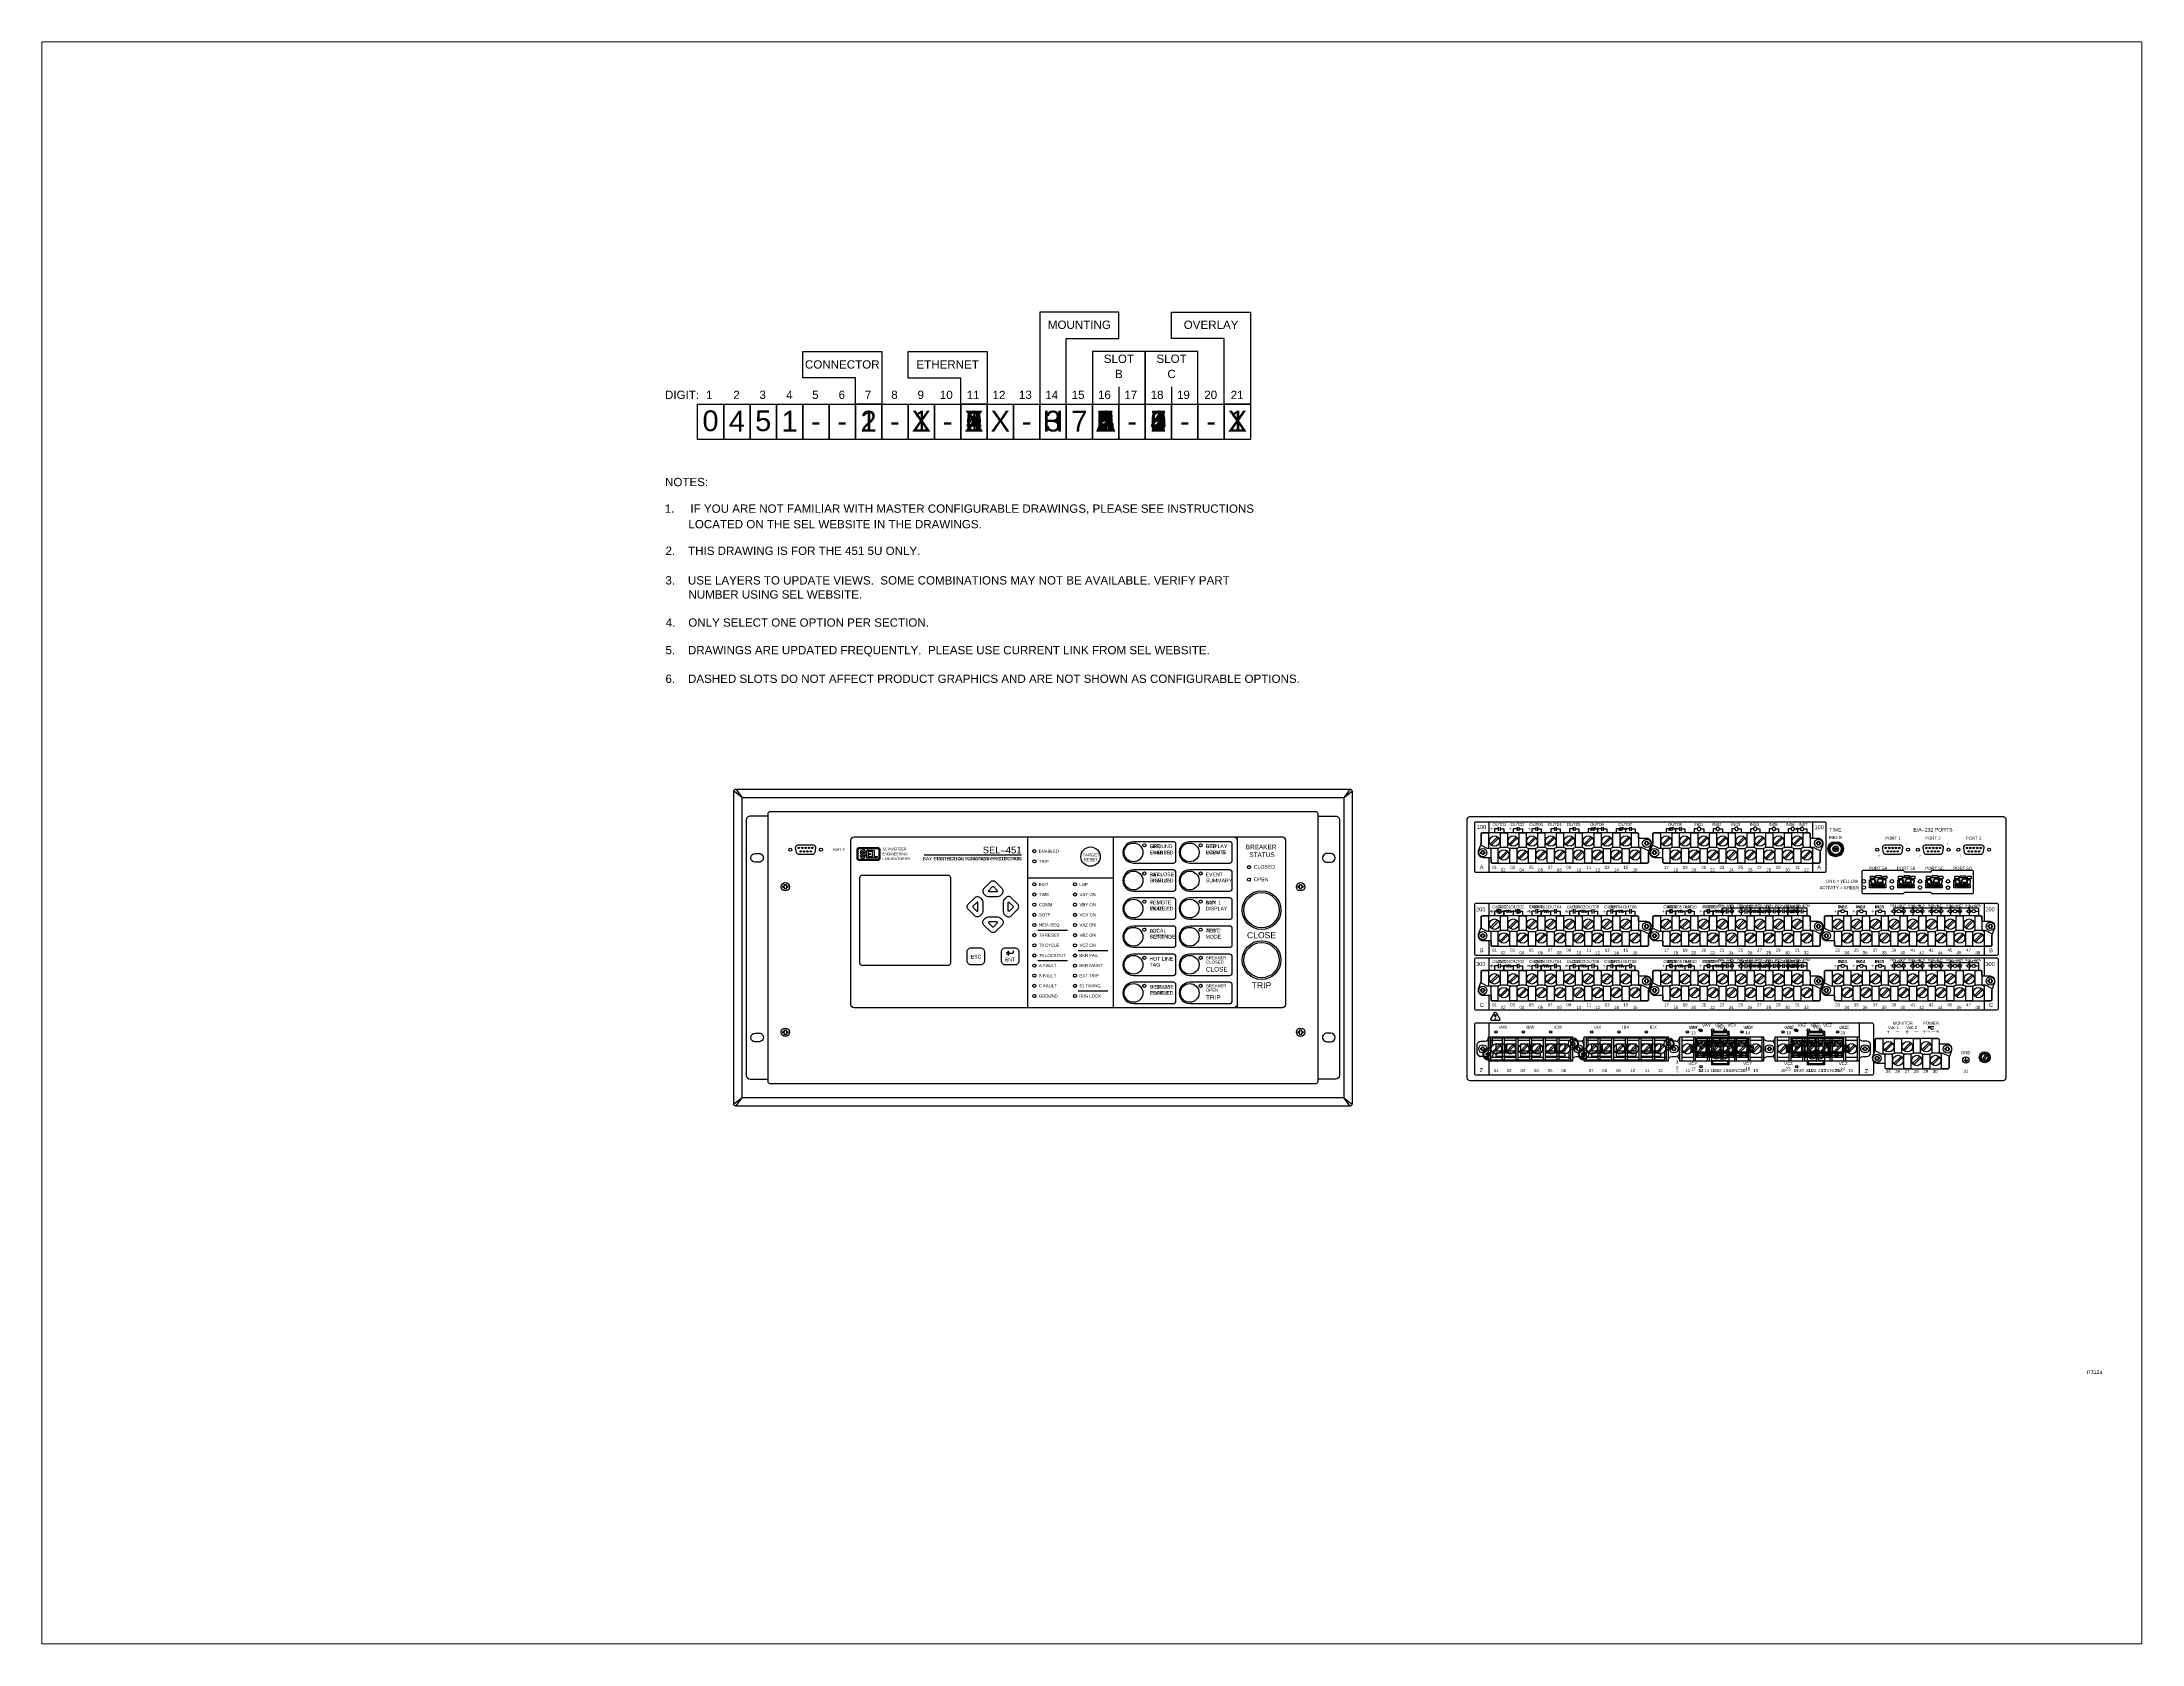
# Paper-space layout 'Layout1' of a CAD drawing. Extents: x 1.05 to 9.48, y 0.8 to 7.23.
# The model-space entities are those that its viewports show. They can reach past a viewport. Long polylines and large blocks are cut down to what shows.
import ezdxf
from ezdxf.enums import TextEntityAlignment as Align

# ---------------------------------------------------------------- set-up
doc = ezdxf.new("R2010")
doc.units = 0
doc.header["$MEASUREMENT"] = 0
doc.layers.get('0').update_dxf_attribs({"linetype": 'CONTINUOUS'})
for name, color, linetype in [('1_00______CONNECTOR_TYPE__', 7, 'CONTINUOUS'), ('1_01__1-X__SCREW-TERMINAL_', 7, 'CONTINUOUS'), ('1_02__2-X__CONNECTORIZED_R', 7, 'CONTINUOUS'), ('1_03__1-1__SCREW-TERMINAL_', 7, 'CONTINUOUS'), ('1_04__2-1__CONNECTORIZED_R', 7, 'CONTINUOUS'), ('2_00______ETHERNET_CONNECT', 7, 'CONTINUOUS'), ('2_01__X__NONE', 7, 'CONTINUOUS'), ('2_02__1__PORTS_5A__5B_WITH', 7, 'CONTINUOUS'), ('2_03__3__PORTS_5A__5B_WITH', 7, 'CONTINUOUS'), ('2_04__5__PORTS_5A__5B_WITH', 7, 'CONTINUOUS'), ('2_05__0__PORTS_5C__5D_-_ET', 7, 'CONTINUOUS'), ('2_06__2__PORTS_5C__5D_-_ET', 7, 'CONTINUOUS'), ('2_07__4__PORTS_5C__5D_-_ET', 7, 'CONTINUOUS'), ('3_00______MOUNTING_', 7, 'CONTINUOUS'), ('3_01__H__HORIZONTAL_RACK_M', 7, 'CONTINUOUS'), ('3_02__3__HORIZONTAL_PANEL_', 7, 'CONTINUOUS'), ('4_00______IO_BOARD_POSITIO', 7, 'CONTINUOUS'), ('4_01__0__EMPTY', 7, 'CONTINUOUS'), ('4_02__1___8__INDEPENDENT_I', 7, 'CONTINUOUS'), ('4_03__2___8__OPTOISOLATED_', 7, 'CONTINUOUS'), ('4_04__4___24__OPTOISOLATED', 7, 'CONTINUOUS'), ('4_05__5___8__INDEPENDENT_I', 7, 'CONTINUOUS'), ('4_06__6___8__INDEPENDENT_I', 7, 'CONTINUOUS'), ('4_07__7___8__OPTOISOLATED_', 7, 'CONTINUOUS'), ('4_08__8___8__OPTOISOLATED_', 7, 'CONTINUOUS'), ('4_09__A__AUXILIARY_TRIP-CL', 7, 'CONTINUOUS'), ('4_10__B__AUXILIARY_TRIP-CL', 7, 'CONTINUOUS'), ('5_00______IO_BOARD_POSITIO', 7, 'CONTINUOUS'), ('5_01__0__EMPTY', 7, 'CONTINUOUS'), ('5_02__1___8__INDEPENDENT_I', 7, 'CONTINUOUS'), ('5_03__2___8__OPTOISOLATED_', 7, 'CONTINUOUS'), ('5_04__4___24__OPTOISOLATED', 7, 'CONTINUOUS'), ('5_05__5___8__INDEPENDENT_I', 7, 'CONTINUOUS'), ('5_06__6___8__INDEPENDENT_I', 7, 'CONTINUOUS'), ('5_07__7___8__OPTOISOLATED_', 7, 'CONTINUOUS'), ('5_08__8___8__OPTOISOLATED_', 7, 'CONTINUOUS'), ('6_00______FRONT_OVERLAY_', 7, 'CONTINUOUS'), ('6_01__X__STANDARD', 7, 'CONTINUOUS'), ('6_02__1__BAY_CONTROL', 7, 'CONTINUOUS'), ('7_00______DWG_', 7, 'CONTINUOUS')]:
    doc.layers.add(name, color=color, linetype=linetype)
doc.styles.add('ARIAL', font='arial.ttf')

msp = doc.modelspace()

# ---------------------------------------------------------------- linework, layer by layer
at = {"layer": '1_00______CONNECTOR_TYPE__'}
msp.add_lwpolyline([(2.851, 30.922), (2.007, 30.922), (2.007, 32.047), (2.851, 32.047), (2.851, 30.922)], dxfattribs=at)
at = {"layer": '1_01__1-X__SCREW-TERMINAL_'}
for points in [[(39.669, 11.015), (39.669, 10.612, -0.414214), (39.619, 10.562), (26.957, 10.562, -0.414214), (26.907, 10.612), (26.907, 12.192, -0.414214), (26.957, 12.242), (39.619, 12.242, -0.414214), (39.669, 12.192), (39.669, 11.22)], [(27.348, 11.046, 0.403969), (27.23, 11.162), (27.1, 11.162, -0.374201), (26.985, 11.27), (26.985, 11.545, -0.374201), (27.1, 11.654), (27.23, 11.654, 0.403969), (27.348, 11.769)], [(30.036, 11.046, -0.403969), (30.154, 11.162), (30.284, 11.162, 0.374201), (30.399, 11.27), (30.399, 11.545, 0.374201), (30.284, 11.654), (30.154, 11.654, -0.403969), (30.036, 11.769)], [(30.29, 11.654, 0.403969), (30.408, 11.769)], [(33.096, 11.046, -0.403969), (33.214, 11.162), (33.344, 11.162, 0.374201), (33.459, 11.27), (33.459, 11.545, 0.374201), (33.344, 11.654), (33.214, 11.654, -0.403969), (33.096, 11.769)], [(33.35, 11.654, 0.403969), (33.468, 11.769)], [(36.156, 11.046, -0.403969), (36.274, 11.162), (36.404, 11.162, 0.374201), (36.519, 11.27), (36.519, 11.545, 0.374201), (36.404, 11.654), (36.274, 11.654, -0.403969), (36.156, 11.769)], [(36.411, 11.654, 0.403969), (36.529, 11.769)], [(39.216, 11.046, -0.403969), (39.334, 11.162), (39.464, 11.162, 0.374201), (39.579, 11.27), (39.579, 11.545, 0.374201), (39.464, 11.654), (39.334, 11.654, -0.403969), (39.216, 11.769)], [(30.408, 11.046, 0.403969), (30.29, 11.162)], [(33.468, 11.046, 0.403969), (33.35, 11.162)], [(36.529, 11.046, 0.403969), (36.411, 11.162)]]:
    msp.add_lwpolyline(points, format="xyb", dxfattribs=at)
for points in [[(27.357, 12.242), (27.357, 11.798)], [(39.218, 12.242), (39.218, 11.75)], [(27.411, 11.798), (27.411, 11.018)], [(27.411, 11.683), (27.786, 11.683)], [(27.699, 11.542), (27.465, 11.307)], [(27.732, 11.508), (27.498, 11.274)], [(27.786, 11.798), (27.786, 11.018)], [(27.848, 11.798), (27.848, 11.018)], [(27.848, 11.683), (28.223, 11.683)], [(28.136, 11.542), (27.902, 11.307)], [(28.17, 11.508), (27.935, 11.274)], [(28.223, 11.798), (28.223, 11.018)], [(28.286, 11.798), (28.286, 11.018)], [(28.286, 11.683), (28.661, 11.683)], [(28.574, 11.542), (28.339, 11.307)], [(28.607, 11.508), (28.373, 11.274)], [(28.661, 11.798), (28.661, 11.018)], [(28.723, 11.798), (28.723, 11.018)], [(28.723, 11.683), (29.098, 11.683)], [(29.011, 11.542), (28.777, 11.307)], [(29.045, 11.508), (28.81, 11.274)], [(29.098, 11.798), (29.098, 11.018)], [(29.161, 11.798), (29.161, 11.018)], [(29.161, 11.683), (29.536, 11.683)], [(29.449, 11.542), (29.214, 11.307)], [(29.482, 11.508), (29.248, 11.274)], [(29.536, 11.798), (29.536, 11.018)], [(29.598, 11.798), (29.598, 11.018)], [(29.598, 11.683), (29.973, 11.683)], [(29.886, 11.542), (29.652, 11.307)], [(29.92, 11.508), (29.685, 11.274)], [(29.973, 11.798), (29.973, 11.018)], [(30.471, 11.798), (30.471, 11.018)], [(30.471, 11.683), (30.846, 11.683)], [(30.759, 11.542), (30.525, 11.307)], [(30.792, 11.508), (30.558, 11.274)], [(30.846, 11.798), (30.846, 11.018)], [(30.908, 11.798), (30.908, 11.018)], [(30.908, 11.683), (31.283, 11.683)], [(31.196, 11.542), (30.962, 11.307)], [(31.23, 11.508), (30.996, 11.274)], [(31.283, 11.798), (31.283, 11.018)], [(31.346, 11.798), (31.346, 11.018)], [(31.346, 11.683), (31.721, 11.683)], [(31.634, 11.542), (31.4, 11.307)], [(31.667, 11.508), (31.433, 11.274)], [(31.721, 11.798), (31.721, 11.018)], [(31.783, 11.798), (31.783, 11.018)], [(31.783, 11.683), (32.158, 11.683)], [(32.071, 11.542), (31.837, 11.307)], [(32.105, 11.508), (31.87, 11.274)], [(32.158, 11.798), (32.158, 11.018)], [(32.221, 11.798), (32.221, 11.018)], [(32.221, 11.683), (32.596, 11.683)], [(32.509, 11.542), (32.275, 11.307)], [(32.542, 11.508), (32.308, 11.274)], [(32.596, 11.798), (32.596, 11.018)], [(32.658, 11.798), (32.658, 11.018)], [(32.658, 11.683), (33.033, 11.683)], [(32.946, 11.542), (32.712, 11.307)], [(32.98, 11.508), (32.746, 11.274)], [(33.033, 11.798), (33.033, 11.018)], [(33.531, 11.798), (33.531, 11.018)], [(33.531, 11.683), (33.906, 11.683)], [(33.819, 11.542), (33.585, 11.307)], [(33.852, 11.508), (33.618, 11.274)], [(33.906, 11.798), (33.906, 11.018)], [(33.968, 11.798), (33.968, 11.018)], [(33.968, 11.683), (34.343, 11.683)], [(34.256, 11.542), (34.022, 11.307)], [(34.29, 11.508), (34.056, 11.274)], [(34.343, 11.798), (34.343, 11.018)], [(34.406, 11.798), (34.406, 11.018)], [(34.406, 11.683), (34.781, 11.683)], [(34.694, 11.542), (34.46, 11.307)], [(34.727, 11.508), (34.493, 11.274)], [(34.781, 11.798), (34.781, 11.018)], [(34.844, 11.798), (34.844, 11.018)], [(34.844, 11.683), (35.219, 11.683)], [(35.131, 11.542), (34.897, 11.307)], [(35.165, 11.508), (34.931, 11.274)], [(35.219, 11.798), (35.219, 11.018)], [(35.281, 11.798), (35.281, 11.018)], [(35.281, 11.683), (35.656, 11.683)], [(35.569, 11.542), (35.335, 11.307)], [(35.602, 11.508), (35.368, 11.274)], [(35.656, 11.798), (35.656, 11.018)], [(35.718, 11.798), (35.718, 11.018)], [(35.718, 11.683), (36.093, 11.683)], [(36.006, 11.542), (35.772, 11.307)], [(36.04, 11.508), (35.806, 11.274)], [(36.093, 11.798), (36.093, 11.018)], [(36.591, 11.798), (36.591, 11.018)], [(36.591, 11.683), (36.966, 11.683)], [(36.879, 11.542), (36.645, 11.307)], [(36.912, 11.508), (36.678, 11.274)], [(36.966, 11.798), (36.966, 11.018)], [(37.029, 11.798), (37.029, 11.018)], [(37.029, 11.683), (37.404, 11.683)], [(37.317, 11.542), (37.082, 11.307)], [(37.35, 11.508), (37.116, 11.274)], [(37.404, 11.798), (37.404, 11.018)], [(37.466, 11.798), (37.466, 11.018)], [(37.466, 11.683), (37.841, 11.683)], [(37.754, 11.542), (37.52, 11.307)], [(37.787, 11.508), (37.553, 11.274)], [(37.841, 11.798), (37.841, 11.018)], [(37.904, 11.798), (37.904, 11.018)], [(37.904, 11.683), (38.279, 11.683)], [(38.191, 11.542), (37.957, 11.307)], [(38.225, 11.508), (37.991, 11.274)], [(38.279, 11.798), (38.279, 11.018)], [(38.341, 11.798), (38.341, 11.018)], [(38.341, 11.683), (38.716, 11.683)], [(38.629, 11.542), (38.395, 11.307)], [(38.662, 11.508), (38.428, 11.274)], [(38.716, 11.798), (38.716, 11.018)], [(38.779, 11.798), (38.779, 11.018)], [(38.779, 11.683), (39.154, 11.683)], [(39.067, 11.542), (38.832, 11.307)], [(39.1, 11.508), (38.866, 11.274)], [(39.154, 11.798), (39.154, 11.018)], [(27.357, 11.018), (27.357, 10.562)], [(27.786, 11.133), (27.411, 11.133)], [(28.223, 11.133), (27.848, 11.133)], [(28.661, 11.133), (28.286, 11.133)], [(29.098, 11.133), (28.723, 11.133)], [(29.536, 11.133), (29.161, 11.133)], [(29.973, 11.133), (29.598, 11.133)], [(30.846, 11.133), (30.471, 11.133)], [(31.283, 11.133), (30.908, 11.133)], [(31.721, 11.133), (31.346, 11.133)], [(32.158, 11.133), (31.783, 11.133)], [(32.596, 11.133), (32.221, 11.133)], [(33.033, 11.133), (32.658, 11.133)], [(33.906, 11.133), (33.531, 11.133)], [(34.343, 11.133), (33.968, 11.133)], [(34.781, 11.133), (34.406, 11.133)], [(35.219, 11.133), (34.844, 11.133)], [(35.656, 11.133), (35.281, 11.133)], [(36.093, 11.133), (35.718, 11.133)], [(36.966, 11.133), (36.591, 11.133)], [(37.404, 11.133), (37.029, 11.133)], [(37.841, 11.133), (37.466, 11.133)], [(38.279, 11.133), (37.904, 11.133)], [(38.716, 11.133), (38.341, 11.133)], [(39.154, 11.133), (38.779, 11.133)], [(39.218, 11.065), (39.218, 10.562)]]:
    msp.add_lwpolyline(points, dxfattribs=at)
for points in [[(27.137, 11.432), (27.137, 11.473), (27.187, 11.473), (27.187, 11.432), (27.227, 11.432), (27.227, 11.382), (27.187, 11.382), (27.187, 11.343), (27.137, 11.343), (27.137, 11.382), (27.097, 11.382), (27.097, 11.432)], [(27.348, 11.798), (30.036, 11.798), (30.036, 11.018), (27.348, 11.018)], [(30.197, 11.432), (30.197, 11.473), (30.247, 11.473), (30.247, 11.432), (30.287, 11.432), (30.287, 11.382), (30.247, 11.382), (30.247, 11.343), (30.197, 11.343), (30.197, 11.382), (30.157, 11.382), (30.157, 11.432)], [(30.408, 11.798), (33.096, 11.798), (33.096, 11.018), (30.408, 11.018)], [(33.257, 11.432), (33.257, 11.473), (33.307, 11.473), (33.307, 11.432), (33.347, 11.432), (33.347, 11.382), (33.307, 11.382), (33.307, 11.343), (33.257, 11.343), (33.257, 11.382), (33.217, 11.382), (33.217, 11.432)], [(33.468, 11.798), (36.156, 11.798), (36.156, 11.018), (33.468, 11.018)], [(36.317, 11.432), (36.317, 11.473), (36.367, 11.473), (36.367, 11.432), (36.407, 11.432), (36.407, 11.382), (36.367, 11.382), (36.367, 11.343), (36.317, 11.343), (36.317, 11.382), (36.277, 11.382), (36.277, 11.432)], [(36.529, 11.798), (39.216, 11.798), (39.216, 11.018), (36.529, 11.018)], [(39.377, 11.432), (39.377, 11.473), (39.427, 11.473), (39.427, 11.432), (39.468, 11.432), (39.468, 11.382), (39.427, 11.382), (39.427, 11.343), (39.377, 11.343), (39.377, 11.382), (39.337, 11.382), (39.337, 11.432)]]:
    msp.add_lwpolyline(points, close=True, dxfattribs=at)
for centre, radius in [((27.162, 11.408), 0.132), ((27.598, 11.408), 0.167), ((28.036, 11.408), 0.167), ((28.473, 11.408), 0.167), ((28.911, 11.408), 0.167), ((29.348, 11.408), 0.167), ((29.786, 11.408), 0.167), ((30.222, 11.408), 0.132), ((30.658, 11.408), 0.167), ((31.096, 11.408), 0.167), ((31.533, 11.408), 0.167), ((31.971, 11.408), 0.167), ((32.408, 11.408), 0.167), ((32.846, 11.408), 0.167), ((33.282, 11.408), 0.132), ((33.719, 11.408), 0.167), ((33.713, 11.951), 0.0375), ((34.156, 11.408), 0.167), ((34.593, 11.408), 0.167), ((34.588, 11.951), 0.0375), ((35.031, 11.408), 0.167), ((35.468, 11.408), 0.167), ((35.463, 11.951), 0.0375), ((35.906, 11.408), 0.167), ((36.342, 11.408), 0.132), ((36.779, 11.408), 0.167), ((36.776, 11.951), 0.0375), ((37.216, 11.408), 0.167), ((37.654, 11.408), 0.167), ((37.651, 11.951), 0.0375), ((38.091, 11.408), 0.167), ((38.529, 11.408), 0.167), ((38.526, 11.951), 0.0375), ((38.966, 11.408), 0.167), ((39.402, 11.408), 0.132)]:
    msp.add_circle(centre, radius, dxfattribs=at)
at = {"layer": '1_02__2-X__CONNECTORIZED_R'}
for points in [[(27.357, 12.242), (27.357, 11.414)], [(39.218, 12.242), (39.218, 10.562)], [(34.493, 11.633), (34.308, 11.633), (34.308, 11.233), (34.493, 11.233)], [(34.388, 11.633), (34.388, 11.233)], [(35.043, 11.633), (35.228, 11.633), (35.228, 11.233), (35.043, 11.233)], [(35.148, 11.633), (35.148, 11.233)], [(37.556, 11.633), (37.371, 11.633), (37.371, 11.233), (37.556, 11.233)], [(37.451, 11.633), (37.451, 11.233)], [(38.106, 11.633), (38.291, 11.633), (38.291, 11.233), (38.106, 11.233)], [(38.211, 11.633), (38.211, 11.233)], [(27.357, 11.053), (27.357, 10.562)]]:
    msp.add_lwpolyline(points, dxfattribs=at)
for points in [[(27.338, 11.413, 1), (27.338, 11.053), (29.928, 11.052), (29.928, 11.279, -0.405199), (30.048, 11.393, 0.999995), (30.048, 11.753), (27.458, 11.752), (27.458, 11.526, -0.399232)], [(30.401, 11.413, 1), (30.401, 11.053), (32.991, 11.052), (32.991, 11.279, -0.405199), (33.111, 11.393, 0.999995), (33.111, 11.753), (30.521, 11.752), (30.521, 11.526, -0.399232)]]:
    msp.add_lwpolyline(points, format="xyb", close=True, dxfattribs=at)
for points in [[(27.593, 11.569), (27.878, 11.569), (27.878, 11.334), (27.593, 11.334)], [(27.928, 11.569), (28.213, 11.569), (28.213, 11.334), (27.928, 11.334)], [(28.383, 11.569), (28.668, 11.569), (28.668, 11.334), (28.383, 11.334)], [(28.718, 11.569), (29.003, 11.569), (29.003, 11.334), (28.718, 11.334)], [(29.173, 11.569), (29.458, 11.569), (29.458, 11.334), (29.173, 11.334)], [(29.508, 11.569), (29.793, 11.569), (29.793, 11.334), (29.508, 11.334)], [(30.023, 11.598), (30.023, 11.638), (30.073, 11.638), (30.073, 11.598), (30.113, 11.598), (30.113, 11.547), (30.073, 11.547), (30.073, 11.508), (30.023, 11.508), (30.023, 11.547), (29.983, 11.547), (29.983, 11.598), (30.023, 11.598)], [(30.656, 11.569), (30.941, 11.569), (30.941, 11.334), (30.656, 11.334)], [(30.991, 11.569), (31.276, 11.569), (31.276, 11.334), (30.991, 11.334)], [(31.446, 11.569), (31.731, 11.569), (31.731, 11.334), (31.446, 11.334)], [(31.781, 11.569), (32.066, 11.569), (32.066, 11.334), (31.781, 11.334)], [(32.236, 11.569), (32.521, 11.569), (32.521, 11.334), (32.236, 11.334)], [(32.571, 11.569), (32.856, 11.569), (32.856, 11.334), (32.571, 11.334)], [(33.086, 11.598), (33.086, 11.638), (33.136, 11.638), (33.136, 11.598), (33.176, 11.598), (33.176, 11.547), (33.136, 11.547), (33.136, 11.508), (33.086, 11.508), (33.086, 11.547), (33.046, 11.547), (33.046, 11.598), (33.086, 11.598)], [(34.493, 11.973), (35.043, 11.973), (35.043, 10.893), (34.493, 10.893)], [(34.533, 11.932), (35.003, 11.932), (35.003, 11.833), (34.533, 11.833)], [(37.556, 11.973), (38.106, 11.973), (38.106, 10.893), (37.556, 10.893)], [(37.596, 11.932), (38.066, 11.932), (38.066, 11.833), (37.596, 11.833)], [(27.313, 11.258), (27.313, 11.298), (27.363, 11.298), (27.363, 11.258), (27.403, 11.258), (27.403, 11.207), (27.363, 11.207), (27.363, 11.167), (27.313, 11.167), (27.313, 11.207), (27.273, 11.207), (27.273, 11.258), (27.313, 11.258)], [(27.593, 11.282), (28.213, 11.282), (28.213, 11.162), (27.593, 11.162)], [(28.383, 11.282), (29.003, 11.282), (29.003, 11.162), (28.383, 11.162)], [(29.173, 11.282), (29.793, 11.282), (29.793, 11.162), (29.173, 11.162)], [(30.376, 11.258), (30.376, 11.298), (30.426, 11.298), (30.426, 11.258), (30.466, 11.258), (30.466, 11.207), (30.426, 11.207), (30.426, 11.167), (30.376, 11.167), (30.376, 11.207), (30.336, 11.207), (30.336, 11.258), (30.376, 11.258)], [(30.656, 11.282), (31.276, 11.282), (31.276, 11.162), (30.656, 11.162)], [(31.446, 11.282), (32.066, 11.282), (32.066, 11.162), (31.446, 11.162)], [(32.236, 11.282), (32.856, 11.282), (32.856, 11.162), (32.236, 11.162)], [(34.533, 11.033), (35.003, 11.033), (35.003, 10.933), (34.533, 10.933)], [(37.596, 11.033), (38.066, 11.033), (38.066, 10.933), (37.596, 10.933)]]:
    msp.add_lwpolyline(points, close=True, dxfattribs=at)
for centre, radius in [((30.048, 11.573), 0.143), ((33.111, 11.573), 0.143), ((34.152, 11.992), 0.0375), ((34.152, 11.433), 0.0375), ((34.643, 11.683), 0.105), ((34.643, 11.432), 0.105), ((34.893, 11.683), 0.105), ((34.893, 11.432), 0.105), ((37.214, 11.992), 0.0375), ((37.214, 11.433), 0.0375), ((37.706, 11.683), 0.105), ((37.706, 11.432), 0.105), ((37.956, 11.683), 0.105), ((37.956, 11.432), 0.105), ((27.338, 11.233), 0.143), ((30.401, 11.233), 0.143), ((34.152, 10.837), 0.0375), ((34.643, 11.182), 0.105), ((34.893, 11.182), 0.105), ((37.214, 10.837), 0.0375), ((37.706, 11.182), 0.105), ((37.956, 11.182), 0.105)]:
    msp.add_circle(centre, radius, dxfattribs=at)
at = {"layer": '1_03__1-1__SCREW-TERMINAL_'}
for points in [[(27.357, 12.242), (27.357, 11.798)], [(39.218, 12.242), (39.218, 10.562)], [(27.411, 11.798), (27.411, 11.018)], [(27.411, 11.683), (27.786, 11.683)], [(27.699, 11.542), (27.465, 11.307)], [(27.732, 11.508), (27.498, 11.274)], [(27.786, 11.798), (27.786, 11.018)], [(27.848, 11.798), (27.848, 11.018)], [(27.848, 11.683), (28.223, 11.683)], [(28.136, 11.542), (27.902, 11.307)], [(28.17, 11.508), (27.935, 11.274)], [(28.223, 11.798), (28.223, 11.018)], [(28.286, 11.798), (28.286, 11.018)], [(28.286, 11.683), (28.661, 11.683)], [(28.574, 11.542), (28.339, 11.307)], [(28.607, 11.508), (28.373, 11.274)], [(28.661, 11.798), (28.661, 11.018)], [(28.723, 11.798), (28.723, 11.018)], [(28.723, 11.683), (29.098, 11.683)], [(29.011, 11.542), (28.777, 11.307)], [(29.045, 11.508), (28.81, 11.274)], [(29.098, 11.798), (29.098, 11.018)], [(29.161, 11.798), (29.161, 11.018)], [(29.161, 11.683), (29.536, 11.683)], [(29.449, 11.542), (29.214, 11.307)], [(29.482, 11.508), (29.248, 11.274)], [(29.536, 11.798), (29.536, 11.018)], [(29.598, 11.798), (29.598, 11.018)], [(29.598, 11.683), (29.973, 11.683)], [(29.886, 11.542), (29.652, 11.307)], [(29.92, 11.508), (29.685, 11.274)], [(29.973, 11.798), (29.973, 11.018)], [(30.471, 11.798), (30.471, 11.018)], [(30.471, 11.683), (30.846, 11.683)], [(30.759, 11.542), (30.525, 11.307)], [(30.792, 11.508), (30.558, 11.274)], [(30.846, 11.798), (30.846, 11.018)], [(30.908, 11.798), (30.908, 11.018)], [(30.908, 11.683), (31.283, 11.683)], [(31.196, 11.542), (30.962, 11.307)], [(31.23, 11.508), (30.996, 11.274)], [(31.283, 11.798), (31.283, 11.018)], [(31.346, 11.798), (31.346, 11.018)], [(31.346, 11.683), (31.721, 11.683)], [(31.634, 11.542), (31.4, 11.307)], [(31.667, 11.508), (31.433, 11.274)], [(31.721, 11.798), (31.721, 11.018)], [(31.783, 11.798), (31.783, 11.018)], [(31.783, 11.683), (32.158, 11.683)], [(32.071, 11.542), (31.837, 11.307)], [(32.105, 11.508), (31.87, 11.274)], [(32.158, 11.798), (32.158, 11.018)], [(32.221, 11.798), (32.221, 11.018)], [(32.221, 11.683), (32.596, 11.683)], [(32.509, 11.542), (32.275, 11.307)], [(32.542, 11.508), (32.308, 11.274)], [(32.596, 11.798), (32.596, 11.018)], [(32.658, 11.798), (32.658, 11.018)], [(32.658, 11.683), (33.033, 11.683)], [(32.946, 11.542), (32.712, 11.307)], [(32.98, 11.508), (32.746, 11.274)], [(33.033, 11.798), (33.033, 11.018)], [(33.854, 11.373), (33.96, 11.479)], [(33.873, 11.353), (33.98, 11.461)], [(34.019, 11.571), (35.619, 11.571)], [(34.019, 11.506), (35.619, 11.506)], [(35.654, 11.373), (35.76, 11.479)], [(35.673, 11.353), (35.78, 11.461)], [(36.917, 11.373), (37.023, 11.479)], [(36.936, 11.353), (37.043, 11.461)], [(37.082, 11.571), (38.682, 11.571)], [(37.082, 11.506), (38.682, 11.506)], [(38.717, 11.373), (38.823, 11.479)], [(38.736, 11.353), (38.843, 11.461)], [(27.357, 11.018), (27.357, 10.562)], [(27.786, 11.133), (27.411, 11.133)], [(28.223, 11.133), (27.848, 11.133)], [(28.661, 11.133), (28.286, 11.133)], [(29.098, 11.133), (28.723, 11.133)], [(29.536, 11.133), (29.161, 11.133)], [(29.973, 11.133), (29.598, 11.133)], [(30.846, 11.133), (30.471, 11.133)], [(31.283, 11.133), (30.908, 11.133)], [(31.721, 11.133), (31.346, 11.133)], [(32.158, 11.133), (31.783, 11.133)], [(32.596, 11.133), (32.221, 11.133)], [(33.033, 11.133), (32.658, 11.133)], [(34.019, 11.309), (35.619, 11.309)], [(34.019, 11.281), (35.619, 11.281)], [(34.042, 11.144), (34.042, 11.274), (34.196, 11.274), (34.196, 11.144)], [(34.064, 11.209), (34.174, 11.209)], [(34.242, 11.144), (34.242, 11.274), (34.396, 11.274), (34.396, 11.144)], [(34.264, 11.209), (34.374, 11.209)], [(34.442, 11.144), (34.442, 11.274), (34.596, 11.274), (34.596, 11.144)], [(34.464, 11.209), (34.574, 11.209)], [(34.642, 11.144), (34.642, 11.274), (34.796, 11.274), (34.796, 11.144)], [(34.664, 11.209), (34.774, 11.209)], [(34.842, 11.144), (34.842, 11.274), (34.996, 11.274), (34.996, 11.144)], [(34.864, 11.209), (34.974, 11.209)], [(35.042, 11.144), (35.042, 11.274), (35.196, 11.274), (35.196, 11.144)], [(35.064, 11.209), (35.174, 11.209)], [(35.242, 11.144), (35.242, 11.274), (35.396, 11.274), (35.396, 11.144)], [(35.264, 11.209), (35.374, 11.209)], [(35.442, 11.144), (35.442, 11.274), (35.596, 11.274), (35.596, 11.144)], [(35.464, 11.209), (35.574, 11.209)], [(37.082, 11.309), (38.682, 11.309)], [(37.082, 11.281), (38.682, 11.281)], [(37.105, 11.144), (37.105, 11.274), (37.259, 11.274), (37.259, 11.144)], [(37.127, 11.209), (37.237, 11.209)], [(37.305, 11.144), (37.305, 11.274), (37.459, 11.274), (37.459, 11.144)], [(37.327, 11.209), (37.437, 11.209)], [(37.505, 11.144), (37.505, 11.274), (37.659, 11.274), (37.659, 11.144)], [(37.527, 11.209), (37.637, 11.209)], [(37.705, 11.144), (37.705, 11.274), (37.859, 11.274), (37.859, 11.144)], [(37.727, 11.209), (37.837, 11.209)], [(37.905, 11.144), (37.905, 11.274), (38.059, 11.274), (38.059, 11.144)], [(37.927, 11.209), (38.037, 11.209)], [(38.105, 11.144), (38.105, 11.274), (38.259, 11.274), (38.259, 11.144)], [(38.127, 11.209), (38.237, 11.209)], [(38.305, 11.144), (38.305, 11.274), (38.459, 11.274), (38.459, 11.144)], [(38.327, 11.209), (38.437, 11.209)], [(38.505, 11.144), (38.505, 11.274), (38.659, 11.274), (38.659, 11.144)], [(38.527, 11.209), (38.637, 11.209)]]:
    msp.add_lwpolyline(points, dxfattribs=at)
for points in [[(26.985, 11.27), (26.985, 11.545, -0.374201), (27.1, 11.654), (27.23, 11.654, 0.403969), (27.348, 11.769)], [(30.036, 11.046, -0.403969), (30.154, 11.162), (30.284, 11.162, 0.374201), (30.399, 11.27), (30.399, 11.545, 0.374201), (30.284, 11.654), (30.154, 11.654, -0.403969), (30.036, 11.769)], [(30.29, 11.654, 0.403969), (30.408, 11.769)], [(33.096, 11.046, -0.403969), (33.214, 11.162), (33.344, 11.162, 0.374201), (33.459, 11.27), (33.459, 11.545, 0.374201), (33.344, 11.654), (33.214, 11.654, -0.403969), (33.096, 11.769)], [(34.019, 11.529), (33.858, 11.529, 0.414169), (33.819, 11.49), (33.819, 11.34, 0.414258), (33.858, 11.301), (34.019, 11.301)], [(34.05, 11.609, -0.001746), (34.05, 11.609, -0.240907), (34.121, 11.643, -0.231198), (34.188, 11.609, -0.005828), (34.188, 11.609)], [(34.252, 11.609, -0.001746), (34.252, 11.609, -0.240907), (34.322, 11.643, -0.231198), (34.389, 11.609, -0.005828), (34.389, 11.609)], [(34.452, 11.609, -0.001746), (34.452, 11.609, -0.240907), (34.522, 11.643, -0.231198), (34.589, 11.609, -0.005828), (34.589, 11.609)], [(34.652, 11.609, -0.001746), (34.652, 11.609, -0.240907), (34.722, 11.643, -0.231198), (34.789, 11.609, -0.005828), (34.789, 11.609)], [(34.852, 11.609, -0.001746), (34.852, 11.609, -0.240907), (34.922, 11.643, -0.231198), (34.989, 11.609, -0.005828), (34.989, 11.609)], [(35.052, 11.609, -0.001746), (35.052, 11.609, -0.240907), (35.122, 11.643, -0.231198), (35.189, 11.609, -0.005828), (35.189, 11.609)], [(35.252, 11.609, -0.001746), (35.252, 11.609, -0.240907), (35.322, 11.643, -0.231198), (35.389, 11.609, -0.005828), (35.389, 11.609)], [(35.452, 11.609, -0.001746), (35.452, 11.609, -0.240907), (35.522, 11.643, -0.231198), (35.589, 11.609, -0.005828), (35.589, 11.609)], [(35.619, 11.529), (35.78, 11.529, -0.414169), (35.819, 11.49), (35.819, 11.34, -0.414258), (35.78, 11.301), (35.619, 11.301)], [(37.082, 11.529), (36.921, 11.529, 0.414169), (36.882, 11.49), (36.882, 11.34, 0.414258), (36.921, 11.301), (37.082, 11.301)], [(37.113, 11.609, -0.001746), (37.113, 11.609, -0.240907), (37.184, 11.643, -0.231198), (37.251, 11.609, -0.005828), (37.251, 11.609)], [(37.315, 11.609, -0.001746), (37.315, 11.609, -0.240907), (37.385, 11.643, -0.231198), (37.452, 11.609, -0.005828), (37.452, 11.609)], [(37.515, 11.609, -0.001746), (37.515, 11.609, -0.240907), (37.585, 11.643, -0.231198), (37.652, 11.609, -0.005828), (37.652, 11.609)], [(37.715, 11.609, -0.001746), (37.715, 11.609, -0.240907), (37.785, 11.643, -0.231198), (37.852, 11.609, -0.005828), (37.852, 11.609)], [(37.915, 11.609, -0.001746), (37.915, 11.609, -0.240907), (37.985, 11.643, -0.231198), (38.052, 11.609, -0.005828), (38.052, 11.609)], [(38.115, 11.609, -0.001746), (38.115, 11.609, -0.240907), (38.185, 11.643, -0.231198), (38.252, 11.609, -0.005828), (38.252, 11.609)], [(38.315, 11.609, -0.001746), (38.315, 11.609, -0.240907), (38.385, 11.643, -0.231198), (38.452, 11.609, -0.005828), (38.452, 11.609)], [(38.515, 11.609, -0.001746), (38.515, 11.609, -0.240907), (38.585, 11.643, -0.231198), (38.652, 11.609, -0.005828), (38.652, 11.609)], [(38.682, 11.529), (38.843, 11.529, -0.414169), (38.882, 11.49), (38.882, 11.34, -0.414258), (38.843, 11.301), (38.682, 11.301)], [(26.985, 11.27, 0.374201), (27.1, 11.162)], [(27.348, 11.046, 0.403969), (27.23, 11.162), (27.1, 11.162, -0.374201)], [(30.408, 11.046, 0.403969), (30.29, 11.162)], [(34.064, 11.274), (34.064, 11.209, 0.162853), (34.042, 11.144, 1.944453)], [(34.174, 11.274), (34.174, 11.209, -0.162853), (34.196, 11.144, -1.944453)], [(34.264, 11.274), (34.264, 11.209, 0.162853), (34.242, 11.144, 1.944453)], [(34.374, 11.274), (34.374, 11.209, -0.162853), (34.396, 11.144, -1.944453)], [(34.464, 11.274), (34.464, 11.209, 0.162853), (34.442, 11.144, 1.944453)], [(34.574, 11.274), (34.574, 11.209, -0.162853), (34.596, 11.144, -1.944453)], [(34.664, 11.274), (34.664, 11.209, 0.162853), (34.642, 11.144, 1.944453)], [(34.774, 11.274), (34.774, 11.209, -0.162853), (34.796, 11.144, -1.944453)], [(34.864, 11.274), (34.864, 11.209, 0.162853), (34.842, 11.144, 1.944453)], [(34.974, 11.274), (34.974, 11.209, -0.162853), (34.996, 11.144, -1.944453)], [(35.064, 11.274), (35.064, 11.209, 0.162853), (35.042, 11.144, 1.944453)], [(35.174, 11.274), (35.174, 11.209, -0.162853), (35.196, 11.144, -1.944453)], [(35.264, 11.274), (35.264, 11.209, 0.162853), (35.242, 11.144, 1.944453)], [(35.374, 11.274), (35.374, 11.209, -0.162853), (35.396, 11.144, -1.944453)], [(35.464, 11.274), (35.464, 11.209, 0.162853), (35.442, 11.144, 1.944453)], [(35.574, 11.274), (35.574, 11.209, -0.162853), (35.596, 11.144, -1.944453)], [(37.127, 11.274), (37.127, 11.209, 0.162853), (37.105, 11.144, 1.944453)], [(37.237, 11.274), (37.237, 11.209, -0.162853), (37.259, 11.144, -1.944453)], [(37.327, 11.274), (37.327, 11.209, 0.162853), (37.305, 11.144, 1.944453)], [(37.437, 11.274), (37.437, 11.209, -0.162853), (37.459, 11.144, -1.944453)], [(37.527, 11.274), (37.527, 11.209, 0.162853), (37.505, 11.144, 1.944453)], [(37.637, 11.274), (37.637, 11.209, -0.162853), (37.659, 11.144, -1.944453)], [(37.727, 11.274), (37.727, 11.209, 0.162853), (37.705, 11.144, 1.944453)], [(37.837, 11.274), (37.837, 11.209, -0.162853), (37.859, 11.144, -1.944453)], [(37.927, 11.274), (37.927, 11.209, 0.162853), (37.905, 11.144, 1.944453)], [(38.037, 11.274), (38.037, 11.209, -0.162853), (38.059, 11.144, -1.944453)], [(38.127, 11.274), (38.127, 11.209, 0.162853), (38.105, 11.144, 1.944453)], [(38.237, 11.274), (38.237, 11.209, -0.162853), (38.259, 11.144, -1.944453)], [(38.327, 11.274), (38.327, 11.209, 0.162853), (38.305, 11.144, 1.944453)], [(38.437, 11.274), (38.437, 11.209, -0.162853), (38.459, 11.144, -1.944453)], [(38.527, 11.274), (38.527, 11.209, 0.162853), (38.505, 11.144, 1.944453)], [(38.637, 11.274), (38.637, 11.209, -0.162853), (38.659, 11.144, -1.944453)]]:
    msp.add_lwpolyline(points, format="xyb", dxfattribs=at)
for points in [[(27.137, 11.432), (27.137, 11.473), (27.187, 11.473), (27.187, 11.432), (27.227, 11.432), (27.227, 11.382), (27.187, 11.382), (27.187, 11.343), (27.137, 11.343), (27.137, 11.382), (27.097, 11.382), (27.097, 11.432)], [(27.348, 11.798), (30.036, 11.798), (30.036, 11.018), (27.348, 11.018)], [(30.197, 11.432), (30.197, 11.473), (30.247, 11.473), (30.247, 11.432), (30.287, 11.432), (30.287, 11.382), (30.247, 11.382), (30.247, 11.343), (30.197, 11.343), (30.197, 11.382), (30.157, 11.382), (30.157, 11.432)], [(30.408, 11.798), (33.096, 11.798), (33.096, 11.018), (30.408, 11.018)], [(33.257, 11.432), (33.257, 11.473), (33.307, 11.473), (33.307, 11.432), (33.347, 11.432), (33.347, 11.382), (33.307, 11.382), (33.307, 11.343), (33.257, 11.343), (33.257, 11.382), (33.217, 11.382), (33.217, 11.432)], [(34.019, 11.753), (35.619, 11.753), (35.619, 11.144), (34.019, 11.144)], [(37.082, 11.753), (38.682, 11.753), (38.682, 11.144), (37.082, 11.144)]]:
    msp.add_lwpolyline(points, close=True, dxfattribs=at)
for points in [[(34.04, 11.637, -0.244062), (34.063, 11.677, -0.154167), (34.119, 11.693, -0.154167), (34.175, 11.677, -0.236767), (34.198, 11.637, -0.24406), (34.175, 11.597, -0.154167), (34.119, 11.58, -0.154167), (34.063, 11.597, -0.244061)], [(34.242, 11.637, -0.244062), (34.265, 11.677, -0.154167), (34.321, 11.693, -0.154167), (34.376, 11.677, -0.236767), (34.399, 11.637, -0.24406), (34.376, 11.597, -0.154167), (34.321, 11.58, -0.154167), (34.265, 11.597, -0.244061)], [(34.442, 11.637, -0.244062), (34.465, 11.677, -0.154167), (34.521, 11.693, -0.154167), (34.576, 11.677, -0.236767), (34.599, 11.637, -0.24406), (34.576, 11.597, -0.154167), (34.521, 11.58, -0.154167), (34.465, 11.597, -0.244061)], [(34.642, 11.637, -0.244062), (34.665, 11.677, -0.154167), (34.721, 11.693, -0.154167), (34.776, 11.677, -0.236767), (34.799, 11.637, -0.24406), (34.776, 11.597, -0.154167), (34.721, 11.58, -0.154167), (34.665, 11.597, -0.244061)], [(34.842, 11.637, -0.244062), (34.865, 11.677, -0.154167), (34.921, 11.693, -0.154167), (34.976, 11.677, -0.236767), (34.999, 11.637, -0.24406), (34.976, 11.597, -0.154167), (34.921, 11.58, -0.154167), (34.865, 11.597, -0.244061)], [(35.042, 11.637, -0.244062), (35.065, 11.677, -0.154167), (35.121, 11.693, -0.154167), (35.176, 11.677, -0.236767), (35.199, 11.637, -0.24406), (35.176, 11.597, -0.154167), (35.121, 11.58, -0.154167), (35.065, 11.597, -0.244061)], [(35.242, 11.637, -0.244062), (35.265, 11.677, -0.154167), (35.321, 11.693, -0.154167), (35.376, 11.677, -0.236767), (35.399, 11.637, -0.24406), (35.376, 11.597, -0.154167), (35.321, 11.58, -0.154167), (35.265, 11.597, -0.244061)], [(35.442, 11.637, -0.244062), (35.465, 11.677, -0.154167), (35.521, 11.693, -0.154167), (35.576, 11.677, -0.236767), (35.599, 11.637, -0.24406), (35.576, 11.597, -0.154167), (35.521, 11.58, -0.154167), (35.465, 11.597, -0.244061)], [(37.103, 11.637, -0.244062), (37.126, 11.677, -0.154167), (37.182, 11.693, -0.154167), (37.238, 11.677, -0.236767), (37.261, 11.637, -0.24406), (37.238, 11.597, -0.154167), (37.182, 11.58, -0.154167), (37.126, 11.597, -0.244061)], [(37.305, 11.637, -0.244062), (37.328, 11.677, -0.154167), (37.384, 11.693, -0.154167), (37.439, 11.677, -0.236767), (37.462, 11.637, -0.24406), (37.439, 11.597, -0.154167), (37.384, 11.58, -0.154167), (37.328, 11.597, -0.244061)], [(37.505, 11.637, -0.244062), (37.528, 11.677, -0.154167), (37.584, 11.693, -0.154167), (37.639, 11.677, -0.236767), (37.662, 11.637, -0.24406), (37.639, 11.597, -0.154167), (37.584, 11.58, -0.154167), (37.528, 11.597, -0.244061)], [(37.705, 11.637, -0.244062), (37.728, 11.677, -0.154167), (37.784, 11.693, -0.154167), (37.839, 11.677, -0.236767), (37.862, 11.637, -0.24406), (37.839, 11.597, -0.154167), (37.784, 11.58, -0.154167), (37.728, 11.597, -0.244061)], [(37.905, 11.637, -0.244062), (37.928, 11.677, -0.154167), (37.984, 11.693, -0.154167), (38.039, 11.677, -0.236767), (38.062, 11.637, -0.24406), (38.039, 11.597, -0.154167), (37.984, 11.58, -0.154167), (37.928, 11.597, -0.244061)], [(38.105, 11.637, -0.244062), (38.128, 11.677, -0.154167), (38.184, 11.693, -0.154167), (38.239, 11.677, -0.236767), (38.262, 11.637, -0.24406), (38.239, 11.597, -0.154167), (38.184, 11.58, -0.154167), (38.128, 11.597, -0.244061)], [(38.305, 11.637, -0.244062), (38.328, 11.677, -0.154167), (38.384, 11.693, -0.154167), (38.439, 11.677, -0.236767), (38.462, 11.637, -0.24406), (38.439, 11.597, -0.154167), (38.384, 11.58, -0.154167), (38.328, 11.597, -0.244061)], [(38.505, 11.637, -0.244062), (38.528, 11.677, -0.154167), (38.584, 11.693, -0.154167), (38.639, 11.677, -0.236767), (38.662, 11.637, -0.24406), (38.639, 11.597, -0.154167), (38.584, 11.58, -0.154167), (38.528, 11.597, -0.244061)]]:
    msp.add_lwpolyline(points, format="xyb", close=True, dxfattribs=at)
for centre, radius in [((27.162, 11.408), 0.132), ((27.598, 11.408), 0.167), ((28.036, 11.408), 0.167), ((28.473, 11.408), 0.167), ((28.911, 11.408), 0.167), ((29.348, 11.408), 0.167), ((29.786, 11.408), 0.167), ((30.222, 11.408), 0.132), ((30.658, 11.408), 0.167), ((31.096, 11.408), 0.167), ((31.533, 11.408), 0.167), ((31.971, 11.408), 0.167), ((32.408, 11.408), 0.167), ((32.846, 11.408), 0.167), ((33.282, 11.408), 0.132), ((33.919, 11.414), 0.0768), ((34.119, 12.014), 0.0375), ((34.519, 12.014), 0.0375), ((34.919, 12.014), 0.0375), ((35.719, 11.414), 0.0768), ((36.982, 11.414), 0.0768), ((37.182, 12.014), 0.0375), ((37.582, 12.014), 0.0375), ((37.982, 12.014), 0.0375), ((38.782, 11.414), 0.0768)]:
    msp.add_circle(centre, radius, dxfattribs=at)
at = {"layer": '1_04__2-1__CONNECTORIZED_R'}
for points in [[(27.357, 12.242), (27.357, 11.414)], [(39.218, 12.242), (39.218, 10.562)], [(33.854, 11.373), (33.96, 11.479)], [(33.873, 11.353), (33.98, 11.461)], [(34.019, 11.571), (35.619, 11.571)], [(34.019, 11.506), (35.619, 11.506)], [(35.654, 11.373), (35.76, 11.479)], [(35.673, 11.353), (35.78, 11.461)], [(36.917, 11.373), (37.023, 11.479)], [(36.936, 11.353), (37.043, 11.461)], [(37.082, 11.571), (38.682, 11.571)], [(37.082, 11.506), (38.682, 11.506)], [(38.717, 11.373), (38.823, 11.479)], [(38.736, 11.353), (38.843, 11.461)], [(27.357, 11.053), (27.357, 10.562)], [(34.019, 11.309), (35.619, 11.309)], [(34.019, 11.281), (35.619, 11.281)], [(34.042, 11.144), (34.042, 11.274), (34.196, 11.274), (34.196, 11.144)], [(34.064, 11.209), (34.174, 11.209)], [(34.242, 11.144), (34.242, 11.274), (34.396, 11.274), (34.396, 11.144)], [(34.264, 11.209), (34.374, 11.209)], [(34.442, 11.144), (34.442, 11.274), (34.596, 11.274), (34.596, 11.144)], [(34.464, 11.209), (34.574, 11.209)], [(34.642, 11.144), (34.642, 11.274), (34.796, 11.274), (34.796, 11.144)], [(34.664, 11.209), (34.774, 11.209)], [(34.842, 11.144), (34.842, 11.274), (34.996, 11.274), (34.996, 11.144)], [(34.864, 11.209), (34.974, 11.209)], [(35.042, 11.144), (35.042, 11.274), (35.196, 11.274), (35.196, 11.144)], [(35.064, 11.209), (35.174, 11.209)], [(35.242, 11.144), (35.242, 11.274), (35.396, 11.274), (35.396, 11.144)], [(35.264, 11.209), (35.374, 11.209)], [(35.442, 11.144), (35.442, 11.274), (35.596, 11.274), (35.596, 11.144)], [(35.464, 11.209), (35.574, 11.209)], [(37.082, 11.309), (38.682, 11.309)], [(37.082, 11.281), (38.682, 11.281)], [(37.105, 11.144), (37.105, 11.274), (37.259, 11.274), (37.259, 11.144)], [(37.127, 11.209), (37.237, 11.209)], [(37.305, 11.144), (37.305, 11.274), (37.459, 11.274), (37.459, 11.144)], [(37.327, 11.209), (37.437, 11.209)], [(37.505, 11.144), (37.505, 11.274), (37.659, 11.274), (37.659, 11.144)], [(37.527, 11.209), (37.637, 11.209)], [(37.705, 11.144), (37.705, 11.274), (37.859, 11.274), (37.859, 11.144)], [(37.727, 11.209), (37.837, 11.209)], [(37.905, 11.144), (37.905, 11.274), (38.059, 11.274), (38.059, 11.144)], [(37.927, 11.209), (38.037, 11.209)], [(38.105, 11.144), (38.105, 11.274), (38.259, 11.274), (38.259, 11.144)], [(38.127, 11.209), (38.237, 11.209)], [(38.305, 11.144), (38.305, 11.274), (38.459, 11.274), (38.459, 11.144)], [(38.327, 11.209), (38.437, 11.209)], [(38.505, 11.144), (38.505, 11.274), (38.659, 11.274), (38.659, 11.144)], [(38.527, 11.209), (38.637, 11.209)]]:
    msp.add_lwpolyline(points, dxfattribs=at)
for points in [[(27.338, 11.413, 1), (27.338, 11.053), (29.928, 11.052), (29.928, 11.279, -0.405199), (30.048, 11.393, 0.999995), (30.048, 11.753), (27.458, 11.752), (27.458, 11.526, -0.399232)], [(30.401, 11.413, 1), (30.401, 11.053), (32.991, 11.052), (32.991, 11.279, -0.405199), (33.111, 11.393, 0.999995), (33.111, 11.753), (30.521, 11.752), (30.521, 11.526, -0.399232)], [(34.04, 11.637, -0.244062), (34.063, 11.677, -0.154167), (34.119, 11.693, -0.154167), (34.175, 11.677, -0.236767), (34.198, 11.637, -0.24406), (34.175, 11.597, -0.154167), (34.119, 11.58, -0.154167), (34.063, 11.597, -0.244061)], [(34.242, 11.637, -0.244062), (34.265, 11.677, -0.154167), (34.321, 11.693, -0.154167), (34.376, 11.677, -0.236767), (34.399, 11.637, -0.24406), (34.376, 11.597, -0.154167), (34.321, 11.58, -0.154167), (34.265, 11.597, -0.244061)], [(34.442, 11.637, -0.244062), (34.465, 11.677, -0.154167), (34.521, 11.693, -0.154167), (34.576, 11.677, -0.236767), (34.599, 11.637, -0.24406), (34.576, 11.597, -0.154167), (34.521, 11.58, -0.154167), (34.465, 11.597, -0.244061)], [(34.642, 11.637, -0.244062), (34.665, 11.677, -0.154167), (34.721, 11.693, -0.154167), (34.776, 11.677, -0.236767), (34.799, 11.637, -0.24406), (34.776, 11.597, -0.154167), (34.721, 11.58, -0.154167), (34.665, 11.597, -0.244061)], [(34.842, 11.637, -0.244062), (34.865, 11.677, -0.154167), (34.921, 11.693, -0.154167), (34.976, 11.677, -0.236767), (34.999, 11.637, -0.24406), (34.976, 11.597, -0.154167), (34.921, 11.58, -0.154167), (34.865, 11.597, -0.244061)], [(35.042, 11.637, -0.244062), (35.065, 11.677, -0.154167), (35.121, 11.693, -0.154167), (35.176, 11.677, -0.236767), (35.199, 11.637, -0.24406), (35.176, 11.597, -0.154167), (35.121, 11.58, -0.154167), (35.065, 11.597, -0.244061)], [(35.242, 11.637, -0.244062), (35.265, 11.677, -0.154167), (35.321, 11.693, -0.154167), (35.376, 11.677, -0.236767), (35.399, 11.637, -0.24406), (35.376, 11.597, -0.154167), (35.321, 11.58, -0.154167), (35.265, 11.597, -0.244061)], [(35.442, 11.637, -0.244062), (35.465, 11.677, -0.154167), (35.521, 11.693, -0.154167), (35.576, 11.677, -0.236767), (35.599, 11.637, -0.24406), (35.576, 11.597, -0.154167), (35.521, 11.58, -0.154167), (35.465, 11.597, -0.244061)], [(37.103, 11.637, -0.244062), (37.126, 11.677, -0.154167), (37.182, 11.693, -0.154167), (37.238, 11.677, -0.236767), (37.261, 11.637, -0.24406), (37.238, 11.597, -0.154167), (37.182, 11.58, -0.154167), (37.126, 11.597, -0.244061)], [(37.305, 11.637, -0.244062), (37.328, 11.677, -0.154167), (37.384, 11.693, -0.154167), (37.439, 11.677, -0.236767), (37.462, 11.637, -0.24406), (37.439, 11.597, -0.154167), (37.384, 11.58, -0.154167), (37.328, 11.597, -0.244061)], [(37.505, 11.637, -0.244062), (37.528, 11.677, -0.154167), (37.584, 11.693, -0.154167), (37.639, 11.677, -0.236767), (37.662, 11.637, -0.24406), (37.639, 11.597, -0.154167), (37.584, 11.58, -0.154167), (37.528, 11.597, -0.244061)], [(37.705, 11.637, -0.244062), (37.728, 11.677, -0.154167), (37.784, 11.693, -0.154167), (37.839, 11.677, -0.236767), (37.862, 11.637, -0.24406), (37.839, 11.597, -0.154167), (37.784, 11.58, -0.154167), (37.728, 11.597, -0.244061)], [(37.905, 11.637, -0.244062), (37.928, 11.677, -0.154167), (37.984, 11.693, -0.154167), (38.039, 11.677, -0.236767), (38.062, 11.637, -0.24406), (38.039, 11.597, -0.154167), (37.984, 11.58, -0.154167), (37.928, 11.597, -0.244061)], [(38.105, 11.637, -0.244062), (38.128, 11.677, -0.154167), (38.184, 11.693, -0.154167), (38.239, 11.677, -0.236767), (38.262, 11.637, -0.24406), (38.239, 11.597, -0.154167), (38.184, 11.58, -0.154167), (38.128, 11.597, -0.244061)], [(38.305, 11.637, -0.244062), (38.328, 11.677, -0.154167), (38.384, 11.693, -0.154167), (38.439, 11.677, -0.236767), (38.462, 11.637, -0.24406), (38.439, 11.597, -0.154167), (38.384, 11.58, -0.154167), (38.328, 11.597, -0.244061)], [(38.505, 11.637, -0.244062), (38.528, 11.677, -0.154167), (38.584, 11.693, -0.154167), (38.639, 11.677, -0.236767), (38.662, 11.637, -0.24406), (38.639, 11.597, -0.154167), (38.584, 11.58, -0.154167), (38.528, 11.597, -0.244061)]]:
    msp.add_lwpolyline(points, format="xyb", close=True, dxfattribs=at)
for points in [[(27.593, 11.569), (27.878, 11.569), (27.878, 11.334), (27.593, 11.334)], [(27.928, 11.569), (28.213, 11.569), (28.213, 11.334), (27.928, 11.334)], [(28.383, 11.569), (28.668, 11.569), (28.668, 11.334), (28.383, 11.334)], [(28.718, 11.569), (29.003, 11.569), (29.003, 11.334), (28.718, 11.334)], [(29.173, 11.569), (29.458, 11.569), (29.458, 11.334), (29.173, 11.334)], [(29.508, 11.569), (29.793, 11.569), (29.793, 11.334), (29.508, 11.334)], [(30.023, 11.598), (30.023, 11.638), (30.073, 11.638), (30.073, 11.598), (30.113, 11.598), (30.113, 11.547), (30.073, 11.547), (30.073, 11.508), (30.023, 11.508), (30.023, 11.547), (29.983, 11.547), (29.983, 11.598), (30.023, 11.598)], [(30.656, 11.569), (30.941, 11.569), (30.941, 11.334), (30.656, 11.334)], [(30.991, 11.569), (31.276, 11.569), (31.276, 11.334), (30.991, 11.334)], [(31.446, 11.569), (31.731, 11.569), (31.731, 11.334), (31.446, 11.334)], [(31.781, 11.569), (32.066, 11.569), (32.066, 11.334), (31.781, 11.334)], [(32.236, 11.569), (32.521, 11.569), (32.521, 11.334), (32.236, 11.334)], [(32.571, 11.569), (32.856, 11.569), (32.856, 11.334), (32.571, 11.334)], [(33.086, 11.598), (33.086, 11.638), (33.136, 11.638), (33.136, 11.598), (33.176, 11.598), (33.176, 11.547), (33.136, 11.547), (33.136, 11.508), (33.086, 11.508), (33.086, 11.547), (33.046, 11.547), (33.046, 11.598), (33.086, 11.598)], [(34.019, 11.753), (35.619, 11.753), (35.619, 11.144), (34.019, 11.144)], [(37.082, 11.753), (38.682, 11.753), (38.682, 11.144), (37.082, 11.144)], [(27.313, 11.258), (27.313, 11.298), (27.363, 11.298), (27.363, 11.258), (27.403, 11.258), (27.403, 11.207), (27.363, 11.207), (27.363, 11.167), (27.313, 11.167), (27.313, 11.207), (27.273, 11.207), (27.273, 11.258), (27.313, 11.258)], [(27.593, 11.282), (28.213, 11.282), (28.213, 11.162), (27.593, 11.162)], [(28.383, 11.282), (29.003, 11.282), (29.003, 11.162), (28.383, 11.162)], [(29.173, 11.282), (29.793, 11.282), (29.793, 11.162), (29.173, 11.162)], [(30.376, 11.258), (30.376, 11.298), (30.426, 11.298), (30.426, 11.258), (30.466, 11.258), (30.466, 11.207), (30.426, 11.207), (30.426, 11.167), (30.376, 11.167), (30.376, 11.207), (30.336, 11.207), (30.336, 11.258), (30.376, 11.258)], [(30.656, 11.282), (31.276, 11.282), (31.276, 11.162), (30.656, 11.162)], [(31.446, 11.282), (32.066, 11.282), (32.066, 11.162), (31.446, 11.162)], [(32.236, 11.282), (32.856, 11.282), (32.856, 11.162), (32.236, 11.162)]]:
    msp.add_lwpolyline(points, close=True, dxfattribs=at)
for points in [[(34.019, 11.529), (33.858, 11.529, 0.414169), (33.819, 11.49), (33.819, 11.34, 0.414258), (33.858, 11.301), (34.019, 11.301)], [(34.05, 11.609, -0.001746), (34.05, 11.609, -0.240907), (34.121, 11.643, -0.231198), (34.188, 11.609, -0.005828), (34.188, 11.609)], [(34.252, 11.609, -0.001746), (34.252, 11.609, -0.240907), (34.322, 11.643, -0.231198), (34.389, 11.609, -0.005828), (34.389, 11.609)], [(34.452, 11.609, -0.001746), (34.452, 11.609, -0.240907), (34.522, 11.643, -0.231198), (34.589, 11.609, -0.005828), (34.589, 11.609)], [(34.652, 11.609, -0.001746), (34.652, 11.609, -0.240907), (34.722, 11.643, -0.231198), (34.789, 11.609, -0.005828), (34.789, 11.609)], [(34.852, 11.609, -0.001746), (34.852, 11.609, -0.240907), (34.922, 11.643, -0.231198), (34.989, 11.609, -0.005828), (34.989, 11.609)], [(35.052, 11.609, -0.001746), (35.052, 11.609, -0.240907), (35.122, 11.643, -0.231198), (35.189, 11.609, -0.005828), (35.189, 11.609)], [(35.252, 11.609, -0.001746), (35.252, 11.609, -0.240907), (35.322, 11.643, -0.231198), (35.389, 11.609, -0.005828), (35.389, 11.609)], [(35.452, 11.609, -0.001746), (35.452, 11.609, -0.240907), (35.522, 11.643, -0.231198), (35.589, 11.609, -0.005828), (35.589, 11.609)], [(35.619, 11.529), (35.78, 11.529, -0.414169), (35.819, 11.49), (35.819, 11.34, -0.414258), (35.78, 11.301), (35.619, 11.301)], [(37.082, 11.529), (36.921, 11.529, 0.414169), (36.882, 11.49), (36.882, 11.34, 0.414258), (36.921, 11.301), (37.082, 11.301)], [(37.113, 11.609, -0.001746), (37.113, 11.609, -0.240907), (37.184, 11.643, -0.231198), (37.251, 11.609, -0.005828), (37.251, 11.609)], [(37.315, 11.609, -0.001746), (37.315, 11.609, -0.240907), (37.385, 11.643, -0.231198), (37.452, 11.609, -0.005828), (37.452, 11.609)], [(37.515, 11.609, -0.001746), (37.515, 11.609, -0.240907), (37.585, 11.643, -0.231198), (37.652, 11.609, -0.005828), (37.652, 11.609)], [(37.715, 11.609, -0.001746), (37.715, 11.609, -0.240907), (37.785, 11.643, -0.231198), (37.852, 11.609, -0.005828), (37.852, 11.609)], [(37.915, 11.609, -0.001746), (37.915, 11.609, -0.240907), (37.985, 11.643, -0.231198), (38.052, 11.609, -0.005828), (38.052, 11.609)], [(38.115, 11.609, -0.001746), (38.115, 11.609, -0.240907), (38.185, 11.643, -0.231198), (38.252, 11.609, -0.005828), (38.252, 11.609)], [(38.315, 11.609, -0.001746), (38.315, 11.609, -0.240907), (38.385, 11.643, -0.231198), (38.452, 11.609, -0.005828), (38.452, 11.609)], [(38.515, 11.609, -0.001746), (38.515, 11.609, -0.240907), (38.585, 11.643, -0.231198), (38.652, 11.609, -0.005828), (38.652, 11.609)], [(38.682, 11.529), (38.843, 11.529, -0.414169), (38.882, 11.49), (38.882, 11.34, -0.414258), (38.843, 11.301), (38.682, 11.301)], [(34.064, 11.274), (34.064, 11.209, 0.162853), (34.042, 11.144, 1.944453)], [(34.174, 11.274), (34.174, 11.209, -0.162853), (34.196, 11.144, -1.944453)], [(34.264, 11.274), (34.264, 11.209, 0.162853), (34.242, 11.144, 1.944453)], [(34.374, 11.274), (34.374, 11.209, -0.162853), (34.396, 11.144, -1.944453)], [(34.464, 11.274), (34.464, 11.209, 0.162853), (34.442, 11.144, 1.944453)], [(34.574, 11.274), (34.574, 11.209, -0.162853), (34.596, 11.144, -1.944453)], [(34.664, 11.274), (34.664, 11.209, 0.162853), (34.642, 11.144, 1.944453)], [(34.774, 11.274), (34.774, 11.209, -0.162853), (34.796, 11.144, -1.944453)], [(34.864, 11.274), (34.864, 11.209, 0.162853), (34.842, 11.144, 1.944453)], [(34.974, 11.274), (34.974, 11.209, -0.162853), (34.996, 11.144, -1.944453)], [(35.064, 11.274), (35.064, 11.209, 0.162853), (35.042, 11.144, 1.944453)], [(35.174, 11.274), (35.174, 11.209, -0.162853), (35.196, 11.144, -1.944453)], [(35.264, 11.274), (35.264, 11.209, 0.162853), (35.242, 11.144, 1.944453)], [(35.374, 11.274), (35.374, 11.209, -0.162853), (35.396, 11.144, -1.944453)], [(35.464, 11.274), (35.464, 11.209, 0.162853), (35.442, 11.144, 1.944453)], [(35.574, 11.274), (35.574, 11.209, -0.162853), (35.596, 11.144, -1.944453)], [(37.127, 11.274), (37.127, 11.209, 0.162853), (37.105, 11.144, 1.944453)], [(37.237, 11.274), (37.237, 11.209, -0.162853), (37.259, 11.144, -1.944453)], [(37.327, 11.274), (37.327, 11.209, 0.162853), (37.305, 11.144, 1.944453)], [(37.437, 11.274), (37.437, 11.209, -0.162853), (37.459, 11.144, -1.944453)], [(37.527, 11.274), (37.527, 11.209, 0.162853), (37.505, 11.144, 1.944453)], [(37.637, 11.274), (37.637, 11.209, -0.162853), (37.659, 11.144, -1.944453)], [(37.727, 11.274), (37.727, 11.209, 0.162853), (37.705, 11.144, 1.944453)], [(37.837, 11.274), (37.837, 11.209, -0.162853), (37.859, 11.144, -1.944453)], [(37.927, 11.274), (37.927, 11.209, 0.162853), (37.905, 11.144, 1.944453)], [(38.037, 11.274), (38.037, 11.209, -0.162853), (38.059, 11.144, -1.944453)], [(38.127, 11.274), (38.127, 11.209, 0.162853), (38.105, 11.144, 1.944453)], [(38.237, 11.274), (38.237, 11.209, -0.162853), (38.259, 11.144, -1.944453)], [(38.327, 11.274), (38.327, 11.209, 0.162853), (38.305, 11.144, 1.944453)], [(38.437, 11.274), (38.437, 11.209, -0.162853), (38.459, 11.144, -1.944453)], [(38.527, 11.274), (38.527, 11.209, 0.162853), (38.505, 11.144, 1.944453)], [(38.637, 11.274), (38.637, 11.209, -0.162853), (38.659, 11.144, -1.944453)]]:
    msp.add_lwpolyline(points, format="xyb", dxfattribs=at)
for centre, radius in [((30.048, 11.573), 0.143), ((33.111, 11.573), 0.143), ((33.919, 11.414), 0.0768), ((34.119, 12.014), 0.0375), ((34.519, 12.014), 0.0375), ((34.919, 12.014), 0.0375), ((35.719, 11.414), 0.0768), ((36.982, 11.414), 0.0768), ((37.182, 12.014), 0.0375), ((37.582, 12.014), 0.0375), ((37.982, 12.014), 0.0375), ((38.782, 11.414), 0.0768), ((27.338, 11.233), 0.143), ((30.401, 11.233), 0.143)]:
    msp.add_circle(centre, radius, dxfattribs=at)
at = {"layer": '2_00______ETHERNET_CONNECT'}
msp.add_lwpolyline([(2.851, 30.922), (2.007, 30.922), (2.007, 32.047), (2.851, 32.047), (2.851, 30.922)], dxfattribs=at)
at = {"layer": '2_01__X__NONE'}
msp.add_lwpolyline([(40.622, 17.118), (39.335, 17.118, 0.414211), (39.295, 17.078), (39.295, 16.418, 0.414207), (39.335, 16.378), (40.622, 16.378, 0.414215), (40.662, 16.418), (40.662, 16.428), (41.512, 16.428), (41.512, 16.418, 0.414209), (41.552, 16.378), (42.84, 16.378, 0.414218), (42.88, 16.418), (42.88, 17.078, 0.414218), (42.84, 17.118), (41.552, 17.118, 0.414209), (41.512, 17.078), (41.512, 17.068), (40.662, 17.068), (40.662, 17.078, 0.414218)], format="xyb", close=True, dxfattribs=at)
at = {"layer": '2_02__1__PORTS_5A__5B_WITH'}
for points in [[(39.576, 16.94), (39.693, 16.94), (39.693, 16.858), (39.576, 16.858)], [(39.752, 16.899), (39.752, 16.955), (39.922, 16.955), (39.922, 16.899), (39.969, 16.899), (39.969, 16.826), (40.071, 16.826), (40.071, 16.741), (40.056, 16.741), (40.056, 16.661), (40.071, 16.661), (40.071, 16.564), (39.602, 16.564), (39.602, 16.661), (39.618, 16.661), (39.618, 16.741), (39.602, 16.741), (39.602, 16.826), (39.705, 16.826), (39.705, 16.899)], [(39.713, 16.899), (39.961, 16.899), (39.961, 16.738), (39.713, 16.738)], [(39.98, 16.94), (40.097, 16.94), (40.097, 16.858), (39.98, 16.858)], [(40.476, 16.939), (40.593, 16.939), (40.593, 16.857), (40.476, 16.857)], [(40.652, 16.898), (40.652, 16.954), (40.822, 16.954), (40.822, 16.898), (40.869, 16.898), (40.869, 16.825), (40.971, 16.825), (40.971, 16.741), (40.956, 16.741), (40.956, 16.661), (40.971, 16.661), (40.971, 16.563), (40.502, 16.563), (40.502, 16.661), (40.518, 16.661), (40.518, 16.741), (40.502, 16.741), (40.502, 16.825), (40.605, 16.825), (40.605, 16.898)], [(40.613, 16.898), (40.861, 16.898), (40.861, 16.737), (40.613, 16.737)], [(40.88, 16.939), (40.997, 16.939), (40.997, 16.857), (40.88, 16.857)]]:
    msp.add_lwpolyline(points, close=True, dxfattribs=at)
for points in [[(39.654, 16.564), (39.654, 16.691), (39.67, 16.691), (39.67, 16.564)], [(39.704, 16.564), (39.704, 16.691), (39.72, 16.691), (39.72, 16.564)], [(39.754, 16.564), (39.754, 16.691), (39.77, 16.691), (39.77, 16.564)], [(39.804, 16.564), (39.804, 16.691), (39.82, 16.691), (39.82, 16.564)], [(39.854, 16.564), (39.854, 16.691), (39.87, 16.691), (39.87, 16.564)], [(39.904, 16.564), (39.904, 16.691), (39.92, 16.691), (39.92, 16.564)], [(39.954, 16.564), (39.954, 16.691), (39.97, 16.691), (39.97, 16.564)], [(40.004, 16.564), (40.004, 16.691), (40.02, 16.691), (40.02, 16.564)], [(40.554, 16.563), (40.554, 16.69), (40.57, 16.69), (40.57, 16.563)], [(40.604, 16.563), (40.604, 16.69), (40.62, 16.69), (40.62, 16.563)], [(40.654, 16.563), (40.654, 16.69), (40.67, 16.69), (40.67, 16.563)], [(40.704, 16.563), (40.704, 16.69), (40.72, 16.69), (40.72, 16.563)], [(40.754, 16.563), (40.754, 16.69), (40.77, 16.69), (40.77, 16.563)], [(40.804, 16.563), (40.804, 16.69), (40.82, 16.69), (40.82, 16.563)], [(40.854, 16.563), (40.854, 16.69), (40.87, 16.69), (40.87, 16.563)], [(40.904, 16.563), (40.904, 16.69), (40.92, 16.69), (40.92, 16.563)]]:
    msp.add_lwpolyline(points, dxfattribs=at)
for centre in [(39.362, 16.773), (40.262, 16.772), (39.362, 16.573), (40.262, 16.572)]:
    msp.add_circle(centre, 0.0571, dxfattribs=at)
at = {"layer": '2_03__3__PORTS_5A__5B_WITH'}
for points in [[(39.586, 16.848), (39.691, 16.848), (39.691, 16.82), (39.726, 16.82), (39.726, 16.772), (39.707, 16.772), (39.707, 16.742), (39.729, 16.742), (39.729, 16.562), (39.549, 16.562), (39.549, 16.742), (39.571, 16.742), (39.571, 16.772), (39.551, 16.772), (39.551, 16.82), (39.586, 16.82)], [(39.832, 16.848), (39.937, 16.848), (39.937, 16.82), (39.972, 16.82), (39.972, 16.772), (39.953, 16.772), (39.953, 16.742), (39.975, 16.742), (39.975, 16.562), (39.795, 16.562), (39.795, 16.742), (39.817, 16.742), (39.817, 16.772), (39.797, 16.772), (39.797, 16.82), (39.832, 16.82)], [(40.486, 16.848), (40.591, 16.848), (40.591, 16.82), (40.626, 16.82), (40.626, 16.772), (40.607, 16.772), (40.607, 16.742), (40.629, 16.742), (40.629, 16.562), (40.449, 16.562), (40.449, 16.742), (40.471, 16.742), (40.471, 16.772), (40.451, 16.772), (40.451, 16.82), (40.486, 16.82)], [(40.732, 16.848), (40.837, 16.848), (40.837, 16.82), (40.872, 16.82), (40.872, 16.772), (40.853, 16.772), (40.853, 16.742), (40.875, 16.742), (40.875, 16.562), (40.695, 16.562), (40.695, 16.742), (40.717, 16.742), (40.717, 16.772), (40.697, 16.772), (40.697, 16.82), (40.732, 16.82)]]:
    msp.add_lwpolyline(points, close=True, dxfattribs=at)
for centre, radius in [((39.362, 16.773), 0.0571), ((40.262, 16.772), 0.0571), ((39.362, 16.573), 0.0571), ((39.639, 16.665), 0.05), ((39.639, 16.665), 0.015), ((39.885, 16.665), 0.05), ((39.885, 16.665), 0.015), ((40.262, 16.572), 0.0571), ((40.539, 16.665), 0.05), ((40.539, 16.665), 0.015), ((40.785, 16.665), 0.05), ((40.785, 16.665), 0.015)]:
    msp.add_circle(centre, radius, dxfattribs=at)
at = {"layer": '2_04__5__PORTS_5A__5B_WITH'}
for points in [[(39.586, 16.848), (39.691, 16.848), (39.691, 16.82), (39.726, 16.82), (39.726, 16.772), (39.707, 16.772), (39.707, 16.742), (39.729, 16.742), (39.729, 16.562), (39.549, 16.562), (39.549, 16.742), (39.571, 16.742), (39.571, 16.772), (39.551, 16.772), (39.551, 16.82), (39.586, 16.82)], [(39.832, 16.848), (39.937, 16.848), (39.937, 16.82), (39.972, 16.82), (39.972, 16.772), (39.953, 16.772), (39.953, 16.742), (39.975, 16.742), (39.975, 16.562), (39.795, 16.562), (39.795, 16.742), (39.817, 16.742), (39.817, 16.772), (39.797, 16.772), (39.797, 16.82), (39.832, 16.82)], [(40.476, 16.938), (40.593, 16.938), (40.593, 16.856), (40.476, 16.856)], [(40.652, 16.897), (40.652, 16.953), (40.822, 16.953), (40.822, 16.897), (40.869, 16.897), (40.869, 16.824), (40.971, 16.824), (40.971, 16.74), (40.956, 16.74), (40.956, 16.66), (40.971, 16.66), (40.971, 16.562), (40.502, 16.562), (40.502, 16.66), (40.518, 16.66), (40.518, 16.74), (40.502, 16.74), (40.502, 16.824), (40.605, 16.824), (40.605, 16.897)], [(40.613, 16.897), (40.861, 16.897), (40.861, 16.736), (40.613, 16.736)], [(40.88, 16.938), (40.997, 16.938), (40.997, 16.856), (40.88, 16.856)]]:
    msp.add_lwpolyline(points, close=True, dxfattribs=at)
for points in [[(40.554, 16.562), (40.554, 16.689), (40.57, 16.689), (40.57, 16.562)], [(40.604, 16.562), (40.604, 16.689), (40.62, 16.689), (40.62, 16.562)], [(40.654, 16.562), (40.654, 16.689), (40.67, 16.689), (40.67, 16.562)], [(40.704, 16.562), (40.704, 16.689), (40.72, 16.689), (40.72, 16.562)], [(40.754, 16.562), (40.754, 16.689), (40.77, 16.689), (40.77, 16.562)], [(40.804, 16.562), (40.804, 16.689), (40.82, 16.689), (40.82, 16.562)], [(40.854, 16.562), (40.854, 16.689), (40.87, 16.689), (40.87, 16.562)], [(40.904, 16.562), (40.904, 16.689), (40.92, 16.689), (40.92, 16.562)]]:
    msp.add_lwpolyline(points, dxfattribs=at)
for centre, radius in [((39.362, 16.773), 0.0571), ((40.262, 16.772), 0.0571), ((39.362, 16.573), 0.0571), ((39.639, 16.665), 0.05), ((39.639, 16.665), 0.015), ((39.885, 16.665), 0.05), ((39.885, 16.665), 0.015), ((40.262, 16.572), 0.0571)]:
    msp.add_circle(centre, radius, dxfattribs=at)
at = {"layer": '2_05__0__PORTS_5C__5D_-_ET'}
for points in [[(41.376, 16.939), (41.493, 16.939), (41.493, 16.857), (41.376, 16.857)], [(41.552, 16.898), (41.552, 16.954), (41.722, 16.954), (41.722, 16.898), (41.769, 16.898), (41.769, 16.825), (41.871, 16.825), (41.871, 16.74), (41.856, 16.74), (41.856, 16.66), (41.871, 16.66), (41.871, 16.563), (41.402, 16.563), (41.402, 16.66), (41.418, 16.66), (41.418, 16.74), (41.402, 16.74), (41.402, 16.825), (41.505, 16.825), (41.505, 16.898)], [(41.513, 16.898), (41.761, 16.898), (41.761, 16.737), (41.513, 16.737)], [(41.78, 16.939), (41.897, 16.939), (41.897, 16.857), (41.78, 16.857)], [(42.276, 16.938), (42.393, 16.938), (42.393, 16.856), (42.276, 16.856)], [(42.452, 16.897), (42.452, 16.953), (42.622, 16.953), (42.622, 16.897), (42.669, 16.897), (42.669, 16.824), (42.771, 16.824), (42.771, 16.74), (42.756, 16.74), (42.756, 16.66), (42.771, 16.66), (42.771, 16.562), (42.302, 16.562), (42.302, 16.66), (42.318, 16.66), (42.318, 16.74), (42.302, 16.74), (42.302, 16.824), (42.405, 16.824), (42.405, 16.897)], [(42.413, 16.897), (42.661, 16.897), (42.661, 16.736), (42.413, 16.736)], [(42.68, 16.938), (42.797, 16.938), (42.797, 16.856), (42.68, 16.856)]]:
    msp.add_lwpolyline(points, close=True, dxfattribs=at)
for points in [[(41.454, 16.563), (41.454, 16.69), (41.47, 16.69), (41.47, 16.563)], [(41.504, 16.563), (41.504, 16.69), (41.52, 16.69), (41.52, 16.563)], [(41.554, 16.563), (41.554, 16.69), (41.57, 16.69), (41.57, 16.563)], [(41.604, 16.563), (41.604, 16.69), (41.62, 16.69), (41.62, 16.563)], [(41.654, 16.563), (41.654, 16.69), (41.67, 16.69), (41.67, 16.563)], [(41.704, 16.563), (41.704, 16.69), (41.72, 16.69), (41.72, 16.563)], [(41.754, 16.563), (41.754, 16.69), (41.77, 16.69), (41.77, 16.563)], [(41.804, 16.563), (41.804, 16.69), (41.82, 16.69), (41.82, 16.563)], [(42.354, 16.562), (42.354, 16.689), (42.37, 16.689), (42.37, 16.562)], [(42.404, 16.562), (42.404, 16.689), (42.42, 16.689), (42.42, 16.562)], [(42.454, 16.562), (42.454, 16.689), (42.47, 16.689), (42.47, 16.562)], [(42.504, 16.562), (42.504, 16.689), (42.52, 16.689), (42.52, 16.562)], [(42.554, 16.562), (42.554, 16.689), (42.57, 16.689), (42.57, 16.562)], [(42.604, 16.562), (42.604, 16.689), (42.62, 16.689), (42.62, 16.562)], [(42.654, 16.562), (42.654, 16.689), (42.67, 16.689), (42.67, 16.562)], [(42.704, 16.562), (42.704, 16.689), (42.72, 16.689), (42.72, 16.562)]]:
    msp.add_lwpolyline(points, dxfattribs=at)
for centre in [(41.162, 16.772), (42.062, 16.771), (41.162, 16.572), (42.062, 16.571)]:
    msp.add_circle(centre, 0.0571, dxfattribs=at)
at = {"layer": '2_06__2__PORTS_5C__5D_-_ET'}
for points in [[(41.386, 16.848), (41.491, 16.848), (41.491, 16.82), (41.526, 16.82), (41.526, 16.772), (41.507, 16.772), (41.507, 16.742), (41.529, 16.742), (41.529, 16.562), (41.349, 16.562), (41.349, 16.742), (41.371, 16.742), (41.371, 16.772), (41.351, 16.772), (41.351, 16.82), (41.386, 16.82)], [(41.632, 16.848), (41.737, 16.848), (41.737, 16.82), (41.772, 16.82), (41.772, 16.772), (41.753, 16.772), (41.753, 16.742), (41.775, 16.742), (41.775, 16.562), (41.595, 16.562), (41.595, 16.742), (41.617, 16.742), (41.617, 16.772), (41.597, 16.772), (41.597, 16.82), (41.632, 16.82)], [(42.286, 16.847), (42.391, 16.847), (42.391, 16.819), (42.426, 16.819), (42.426, 16.771), (42.407, 16.771), (42.407, 16.741), (42.429, 16.741), (42.429, 16.561), (42.249, 16.561), (42.249, 16.741), (42.271, 16.741), (42.271, 16.771), (42.251, 16.771), (42.251, 16.819), (42.286, 16.819)], [(42.532, 16.847), (42.637, 16.847), (42.637, 16.819), (42.672, 16.819), (42.672, 16.771), (42.653, 16.771), (42.653, 16.741), (42.675, 16.741), (42.675, 16.561), (42.495, 16.561), (42.495, 16.741), (42.517, 16.741), (42.517, 16.771), (42.497, 16.771), (42.497, 16.819), (42.532, 16.819)]]:
    msp.add_lwpolyline(points, close=True, dxfattribs=at)
for centre, radius in [((41.162, 16.772), 0.0571), ((42.062, 16.771), 0.0571), ((41.162, 16.572), 0.0571), ((41.439, 16.665), 0.05), ((41.439, 16.665), 0.015), ((41.685, 16.665), 0.05), ((41.685, 16.665), 0.015), ((42.062, 16.571), 0.0571), ((42.339, 16.664), 0.05), ((42.339, 16.664), 0.015), ((42.585, 16.664), 0.05), ((42.585, 16.664), 0.015)]:
    msp.add_circle(centre, radius, dxfattribs=at)
at = {"layer": '2_07__4__PORTS_5C__5D_-_ET'}
for points in [[(41.386, 16.848), (41.491, 16.848), (41.491, 16.82), (41.526, 16.82), (41.526, 16.772), (41.507, 16.772), (41.507, 16.742), (41.529, 16.742), (41.529, 16.562), (41.349, 16.562), (41.349, 16.742), (41.371, 16.742), (41.371, 16.772), (41.351, 16.772), (41.351, 16.82), (41.386, 16.82)], [(41.632, 16.848), (41.737, 16.848), (41.737, 16.82), (41.772, 16.82), (41.772, 16.772), (41.753, 16.772), (41.753, 16.742), (41.775, 16.742), (41.775, 16.562), (41.595, 16.562), (41.595, 16.742), (41.617, 16.742), (41.617, 16.772), (41.597, 16.772), (41.597, 16.82), (41.632, 16.82)], [(42.276, 16.938), (42.393, 16.938), (42.393, 16.856), (42.276, 16.856)], [(42.452, 16.897), (42.452, 16.953), (42.622, 16.953), (42.622, 16.897), (42.669, 16.897), (42.669, 16.824), (42.771, 16.824), (42.771, 16.74), (42.756, 16.74), (42.756, 16.66), (42.771, 16.66), (42.771, 16.562), (42.302, 16.562), (42.302, 16.66), (42.318, 16.66), (42.318, 16.74), (42.302, 16.74), (42.302, 16.824), (42.405, 16.824), (42.405, 16.897)], [(42.413, 16.897), (42.661, 16.897), (42.661, 16.736), (42.413, 16.736)], [(42.68, 16.938), (42.797, 16.938), (42.797, 16.856), (42.68, 16.856)]]:
    msp.add_lwpolyline(points, close=True, dxfattribs=at)
for points in [[(42.354, 16.562), (42.354, 16.689), (42.37, 16.689), (42.37, 16.562)], [(42.404, 16.562), (42.404, 16.689), (42.42, 16.689), (42.42, 16.562)], [(42.454, 16.562), (42.454, 16.689), (42.47, 16.689), (42.47, 16.562)], [(42.504, 16.562), (42.504, 16.689), (42.52, 16.689), (42.52, 16.562)], [(42.554, 16.562), (42.554, 16.689), (42.57, 16.689), (42.57, 16.562)], [(42.604, 16.562), (42.604, 16.689), (42.62, 16.689), (42.62, 16.562)], [(42.654, 16.562), (42.654, 16.689), (42.67, 16.689), (42.67, 16.562)], [(42.704, 16.562), (42.704, 16.689), (42.72, 16.689), (42.72, 16.562)]]:
    msp.add_lwpolyline(points, dxfattribs=at)
for centre, radius in [((41.162, 16.772), 0.0571), ((42.062, 16.771), 0.0571), ((41.162, 16.572), 0.0571), ((41.439, 16.665), 0.05), ((41.439, 16.665), 0.015), ((41.685, 16.665), 0.05), ((41.685, 16.665), 0.015), ((42.062, 16.571), 0.0571)]:
    msp.add_circle(centre, radius, dxfattribs=at)
at = {"layer": '3_00______MOUNTING_'}
msp.add_lwpolyline([(2.851, 30.922), (2.007, 30.922), (2.007, 32.047), (2.851, 32.047), (2.851, 30.922)], dxfattribs=at)
at = {"layer": '3_01__H__HORIZONTAL_RACK_M'}
for points in [[(4.275, 18.859), (3.7, 18.859, 0.414214), (3.575, 18.734), (3.575, 10.564, 0.414213), (3.7, 10.439), (4.275, 10.439)], [(21.875, 18.859), (22.45, 18.859, -0.414214), (22.575, 18.734), (22.575, 10.564, -0.414213), (22.45, 10.439), (21.875, 10.439)]]:
    msp.add_lwpolyline(points, format="xyb", dxfattribs=at)
for points in [[(4.339, 19.009), (21.811, 19.009, -0.414211), (21.875, 18.945), (21.875, 10.352, -0.414215), (21.811, 10.289), (4.339, 10.289, -0.414212), (4.275, 10.352), (4.275, 18.945, -0.414216)], [(3.855, 17.663), (3.983, 17.663, -1.000001), (3.983, 17.385), (3.855, 17.385, -1)], [(22.295, 17.663), (22.167, 17.663, 1.000001), (22.167, 17.385), (22.295, 17.385, 1)], [(3.855, 11.913), (3.983, 11.913, -1.000001), (3.983, 11.635), (3.855, 11.635, -1)], [(22.295, 11.913), (22.167, 11.913, 1.000001), (22.167, 11.635), (22.295, 11.635, 1)]]:
    msp.add_lwpolyline(points, format="xyb", close=True, dxfattribs=at)
at = {"layer": '3_02__3__HORIZONTAL_PANEL_'}
for points in [[(3.241, 19.724), (3.441, 19.457), (3.175, 19.657)], [(22.909, 19.724), (22.709, 19.457), (22.975, 19.657)], [(3.241, 9.574), (3.441, 9.84), (3.175, 9.64)], [(22.909, 9.574), (22.709, 9.84), (22.975, 9.64)]]:
    msp.add_lwpolyline(points, dxfattribs=at)
msp.add_lwpolyline([(3.241, 19.724), (22.909, 19.724, -0.414214), (22.975, 19.657), (22.975, 9.64, -0.414214), (22.909, 9.574), (3.241, 9.574, -0.414214), (3.175, 9.64), (3.175, 19.657, -0.414214)], format="xyb", close=True, dxfattribs=at)
msp.add_lwpolyline([(3.441, 19.457), (22.709, 19.457), (22.709, 9.84), (3.441, 9.84)], close=True, dxfattribs=at)
at = {"layer": '4_00______IO_BOARD_POSITIO'}
msp.add_lwpolyline([(2.851, 30.922), (2.007, 30.922), (2.007, 32.047), (2.851, 32.047), (2.851, 30.922)], dxfattribs=at)
at = {"layer": '4_01__0__EMPTY'}
for points in [[(6.924, 12.824), (6.924, 18.099, -0.414193), (7.024, 18.199), (19.192, 18.199, -0.414295), (19.292, 18.099), (19.292, 12.824, -0.414137), (19.192, 12.723), (7.024, 12.723, -0.414229)], [(27.425, 14.728, 0.414213), (27.455, 14.698), (32.437, 14.698, 0.414214), (32.467, 14.728), (32.467, 15.041), (32.558, 15.286, 0.480048), (32.413, 15.484), (32.178, 15.484, -0.414214), (32.148, 15.514), (32.148, 15.633, 0.414212), (32.118, 15.663), (32.118, 15.663), (27.137, 15.663, 0.414215), (27.107, 15.633), (27.107, 15.32), (27.017, 15.075, 0.47859), (27.162, 14.876), (27.395, 14.876, -0.414214), (27.425, 14.846)], [(32.925, 14.728, 0.414213), (32.955, 14.698), (37.937, 14.698, 0.414214), (37.967, 14.728), (37.967, 15.041), (38.058, 15.286, 0.480048), (37.913, 15.484), (37.678, 15.484, -0.414214), (37.648, 15.514), (37.648, 15.633, 0.414212), (37.618, 15.663), (37.618, 15.663), (32.637, 15.663, 0.414215), (32.607, 15.633), (32.607, 15.32), (32.517, 15.075, 0.47859), (32.662, 14.876), (32.895, 14.876, -0.414214), (32.925, 14.846)], [(38.425, 14.728, 0.414213), (38.455, 14.698), (43.437, 14.698, 0.414214), (43.467, 14.728), (43.467, 15.041), (43.558, 15.286, 0.480048), (43.413, 15.484), (43.178, 15.484, -0.414214), (43.148, 15.514), (43.148, 15.633, 0.414212), (43.118, 15.663), (43.118, 15.663), (38.137, 15.663, 0.414215), (38.107, 15.633), (38.107, 15.32), (38.017, 15.075, 0.47859), (38.162, 14.876), (38.395, 14.876, -0.414214), (38.425, 14.846)]]:
    msp.add_lwpolyline(points, format="xyb", close=True, dxfattribs=at)
for points in [[(27.137, 15.055), (27.137, 15.096), (27.187, 15.096), (27.187, 15.055), (27.227, 15.055), (27.227, 15.005), (27.187, 15.005), (27.187, 14.966), (27.137, 14.966), (27.137, 15.005), (27.097, 15.005), (27.097, 15.055)], [(32.387, 15.356), (32.387, 15.396), (32.437, 15.396), (32.437, 15.356), (32.477, 15.356), (32.477, 15.306), (32.437, 15.306), (32.437, 15.266), (32.387, 15.266), (32.387, 15.306), (32.347, 15.306), (32.347, 15.356)], [(32.637, 15.055), (32.637, 15.096), (32.687, 15.096), (32.687, 15.055), (32.727, 15.055), (32.727, 15.005), (32.687, 15.005), (32.687, 14.966), (32.637, 14.966), (32.637, 15.005), (32.597, 15.005), (32.597, 15.055)], [(37.887, 15.356), (37.887, 15.396), (37.937, 15.396), (37.937, 15.356), (37.977, 15.356), (37.977, 15.306), (37.937, 15.306), (37.937, 15.266), (37.887, 15.266), (37.887, 15.306), (37.847, 15.306), (37.847, 15.356)], [(38.137, 15.055), (38.137, 15.096), (38.187, 15.096), (38.187, 15.055), (38.227, 15.055), (38.227, 15.005), (38.187, 15.005), (38.187, 14.966), (38.137, 14.966), (38.137, 15.005), (38.097, 15.005), (38.097, 15.055)], [(43.387, 15.356), (43.387, 15.396), (43.437, 15.396), (43.437, 15.356), (43.477, 15.356), (43.477, 15.306), (43.437, 15.306), (43.437, 15.266), (43.387, 15.266), (43.387, 15.306), (43.347, 15.306), (43.347, 15.356)]]:
    msp.add_lwpolyline(points, close=True, dxfattribs=at)
for centre in [(27.162, 15.031), (32.412, 15.331), (32.662, 15.031), (37.912, 15.331), (38.162, 15.031), (43.412, 15.331)]:
    msp.add_circle(centre, 0.132, dxfattribs=at)
at = {"layer": '4_02__1___8__INDEPENDENT_I'}
for points in [[(6.924, 12.824), (6.924, 18.099, -0.414193), (7.024, 18.199), (19.192, 18.199, -0.414295), (19.292, 18.099), (19.292, 12.824, -0.414137), (19.192, 12.723), (7.024, 12.723, -0.414229)], [(27.425, 14.728, 0.414213), (27.455, 14.698), (32.437, 14.698, 0.414214), (32.467, 14.728), (32.467, 15.041), (32.558, 15.286, 0.480048), (32.413, 15.484), (32.178, 15.484, -0.414214), (32.148, 15.514), (32.148, 15.633, 0.414212), (32.118, 15.663), (32.118, 15.663), (27.137, 15.663, 0.414215), (27.107, 15.633), (27.107, 15.32), (27.017, 15.075, 0.47859), (27.162, 14.876), (27.395, 14.876, -0.414214), (27.425, 14.846)], [(32.925, 14.728, 0.414213), (32.955, 14.698), (37.937, 14.698, 0.414214), (37.967, 14.728), (37.967, 15.041), (38.058, 15.286, 0.480048), (37.913, 15.484), (37.678, 15.484, -0.414214), (37.648, 15.514), (37.648, 15.633, 0.414212), (37.618, 15.663), (37.618, 15.663), (32.637, 15.663, 0.414215), (32.607, 15.633), (32.607, 15.32), (32.517, 15.075, 0.47859), (32.662, 14.876), (32.895, 14.876, -0.414214), (32.925, 14.846)], [(38.425, 14.728, 0.414213), (38.455, 14.698), (43.437, 14.698, 0.414214), (43.467, 14.728), (43.467, 15.041), (43.558, 15.286, 0.480048), (43.413, 15.484), (43.178, 15.484, -0.414214), (43.148, 15.514), (43.148, 15.633, 0.414212), (43.118, 15.663), (43.118, 15.663), (38.137, 15.663, 0.414215), (38.107, 15.633), (38.107, 15.32), (38.017, 15.075, 0.47859), (38.162, 14.876), (38.395, 14.876, -0.414214), (38.425, 14.846)], [(32.44, 14.699), (32.256, 14.698, -0.414214), (32.226, 14.728), (32.226, 15.166, -0.390527), (32.256, 15.194), (32.268, 15.194), (32.454, 15.104, -0.241514), (32.467, 15.084), (32.467, 14.728, -0.422157)], [(37.94, 14.699), (37.756, 14.698, -0.414214), (37.726, 14.728), (37.726, 15.166, -0.390527), (37.756, 15.194), (37.768, 15.194), (37.954, 15.104, -0.241514), (37.967, 15.084), (37.967, 14.728, -0.422157)], [(43.44, 14.699), (43.256, 14.698, -0.414214), (43.226, 14.728), (43.226, 15.166, -0.390527), (43.256, 15.194), (43.268, 15.194), (43.454, 15.104, -0.241514), (43.467, 15.084), (43.467, 14.728, -0.422157)]]:
    msp.add_lwpolyline(points, format="xyb", close=True, dxfattribs=at)
for points in [[(27.664, 15.167), (27.306, 15.167), (27.12, 15.257, -0.241986), (27.107, 15.277), (27.107, 15.633, -0.422157), (27.134, 15.663), (27.318, 15.663, -0.414214), (27.348, 15.633), (27.348, 15.196, -0.390527), (27.318, 15.167)], [(27.763, 15.194), (27.755, 15.194, -0.414214), (27.725, 15.224), (27.725, 15.633, -0.414214), (27.755, 15.663), (27.918, 15.663, -0.414214), (27.948, 15.633), (27.948, 15.224, -0.414214), (27.918, 15.194), (27.911, 15.194)], [(28.363, 15.194), (28.356, 15.194, -0.414214), (28.326, 15.224), (28.326, 15.633, -0.414214), (28.356, 15.663), (28.518, 15.663, -0.414214), (28.548, 15.633), (28.548, 15.224, -0.414214), (28.518, 15.194), (28.512, 15.194)], [(28.963, 15.194), (28.956, 15.194, -0.414214), (28.926, 15.224), (28.926, 15.633, -0.414214), (28.956, 15.663), (29.118, 15.663, -0.414214), (29.148, 15.633), (29.148, 15.224, -0.414214), (29.118, 15.194), (29.112, 15.194)], [(29.563, 15.194), (29.556, 15.194, -0.414214), (29.526, 15.224), (29.526, 15.633, -0.414214), (29.556, 15.663), (29.718, 15.663, -0.414214), (29.748, 15.633), (29.748, 15.224, -0.414214), (29.718, 15.194), (29.712, 15.194)], [(30.163, 15.194), (30.156, 15.194, -0.414214), (30.126, 15.224), (30.126, 15.633, -0.414214), (30.156, 15.663), (30.318, 15.663, -0.414214), (30.348, 15.633), (30.348, 15.224, -0.414214), (30.318, 15.194), (30.312, 15.194)], [(30.763, 15.194), (30.756, 15.194, -0.414214), (30.726, 15.224), (30.726, 15.633, -0.414214), (30.756, 15.663), (30.918, 15.663, -0.414214), (30.948, 15.633), (30.948, 15.224, -0.414214), (30.918, 15.194), (30.912, 15.194)], [(31.363, 15.194), (31.356, 15.194, -0.414214), (31.326, 15.224), (31.326, 15.633, -0.414214), (31.356, 15.663), (31.518, 15.663, -0.414214), (31.548, 15.633), (31.548, 15.224, -0.414214), (31.518, 15.194), (31.512, 15.194)], [(31.964, 15.194), (31.956, 15.194, -0.414214), (31.926, 15.224), (31.926, 15.633, -0.414214), (31.956, 15.663), (32.118, 15.663, -0.414214), (32.148, 15.633), (32.148, 15.224, -0.414214), (32.118, 15.194), (32.112, 15.194)], [(33.164, 15.167), (32.806, 15.167), (32.62, 15.257, -0.241986), (32.607, 15.277), (32.607, 15.633, -0.422157), (32.634, 15.663), (32.818, 15.663, -0.414214), (32.848, 15.633), (32.848, 15.196, -0.390527), (32.818, 15.167)], [(33.263, 15.194), (33.255, 15.194, -0.414214), (33.225, 15.224), (33.225, 15.633, -0.414214), (33.255, 15.663), (33.418, 15.663, -0.414214), (33.448, 15.633), (33.448, 15.224, -0.414214), (33.418, 15.194), (33.411, 15.194)], [(33.863, 15.194), (33.856, 15.194, -0.414214), (33.826, 15.224), (33.826, 15.633, -0.414214), (33.856, 15.663), (34.018, 15.663, -0.414214), (34.048, 15.633), (34.048, 15.224, -0.414214), (34.018, 15.194), (34.012, 15.194)], [(34.463, 15.194), (34.456, 15.194, -0.414214), (34.426, 15.224), (34.426, 15.633, -0.414214), (34.456, 15.663), (34.618, 15.663, -0.414214), (34.648, 15.633), (34.648, 15.224, -0.414214), (34.618, 15.194), (34.612, 15.194)], [(35.063, 15.194), (35.056, 15.194, -0.414214), (35.026, 15.224), (35.026, 15.633, -0.414214), (35.056, 15.663), (35.218, 15.663, -0.414214), (35.248, 15.633), (35.248, 15.224, -0.414214), (35.218, 15.194), (35.212, 15.194)], [(35.663, 15.194), (35.656, 15.194, -0.414214), (35.626, 15.224), (35.626, 15.633, -0.414214), (35.656, 15.663), (35.818, 15.663, -0.414214), (35.848, 15.633), (35.848, 15.224, -0.414214), (35.818, 15.194), (35.812, 15.194)], [(36.263, 15.194), (36.256, 15.194, -0.414214), (36.226, 15.224), (36.226, 15.633, -0.414214), (36.256, 15.663), (36.418, 15.663, -0.414214), (36.448, 15.633), (36.448, 15.224, -0.414214), (36.418, 15.194), (36.412, 15.194)], [(36.863, 15.194), (36.856, 15.194, -0.414214), (36.826, 15.224), (36.826, 15.633, -0.414214), (36.856, 15.663), (37.018, 15.663, -0.414214), (37.048, 15.633), (37.048, 15.224, -0.414214), (37.018, 15.194), (37.012, 15.194)], [(37.463, 15.194), (37.456, 15.194, -0.414214), (37.426, 15.224), (37.426, 15.633, -0.414214), (37.456, 15.663), (37.618, 15.663, -0.414214), (37.648, 15.633), (37.648, 15.224, -0.414214), (37.618, 15.194), (37.612, 15.194)], [(38.664, 15.167), (38.306, 15.167), (38.12, 15.257, -0.241986), (38.107, 15.277), (38.107, 15.633, -0.422157), (38.134, 15.663), (38.318, 15.663, -0.414214), (38.348, 15.633), (38.348, 15.196, -0.390527), (38.318, 15.167)], [(38.763, 15.194), (38.755, 15.194, -0.414214), (38.725, 15.224), (38.725, 15.633, -0.414214), (38.755, 15.663), (38.918, 15.663, -0.414214), (38.948, 15.633), (38.948, 15.224, -0.414214), (38.918, 15.194), (38.911, 15.194)], [(39.363, 15.194), (39.356, 15.194, -0.414214), (39.326, 15.224), (39.326, 15.633, -0.414214), (39.356, 15.663), (39.518, 15.663, -0.414214), (39.548, 15.633), (39.548, 15.224, -0.414214), (39.518, 15.194), (39.512, 15.194)], [(39.963, 15.194), (39.956, 15.194, -0.414214), (39.926, 15.224), (39.926, 15.633, -0.414214), (39.956, 15.663), (40.118, 15.663, -0.414214), (40.148, 15.633), (40.148, 15.224, -0.414214), (40.118, 15.194), (40.112, 15.194)], [(40.563, 15.194), (40.556, 15.194, -0.414214), (40.526, 15.224), (40.526, 15.633, -0.414214), (40.556, 15.663), (40.718, 15.663, -0.414214), (40.748, 15.633), (40.748, 15.224, -0.414214), (40.718, 15.194), (40.712, 15.194)], [(41.163, 15.194), (41.156, 15.194, -0.414214), (41.126, 15.224), (41.126, 15.633, -0.414214), (41.156, 15.663), (41.318, 15.663, -0.414214), (41.348, 15.633), (41.348, 15.224, -0.414214), (41.318, 15.194), (41.312, 15.194)], [(41.763, 15.194), (41.756, 15.194, -0.414214), (41.726, 15.224), (41.726, 15.633, -0.414214), (41.756, 15.663), (41.918, 15.663, -0.414214), (41.948, 15.633), (41.948, 15.224, -0.414214), (41.918, 15.194), (41.912, 15.194)], [(42.363, 15.194), (42.356, 15.194, -0.414214), (42.326, 15.224), (42.326, 15.633, -0.414214), (42.356, 15.663), (42.518, 15.663, -0.414214), (42.548, 15.633), (42.548, 15.224, -0.414214), (42.518, 15.194), (42.512, 15.194)], [(42.963, 15.194), (42.956, 15.194, -0.414214), (42.926, 15.224), (42.926, 15.633, -0.414214), (42.956, 15.663), (43.118, 15.663, -0.414214), (43.148, 15.633), (43.148, 15.224, -0.414214), (43.118, 15.194), (43.112, 15.194)], [(27.395, 15.167, -0.414214), (27.425, 15.137)], [(27.618, 15.167, -0.414214), (27.648, 15.137), (27.648, 14.728, -0.414214), (27.618, 14.698), (27.455, 14.698, -0.414214), (27.425, 14.728), (27.425, 15.137, -0.414214), (27.455, 15.167)], [(28.026, 15.137, 0.191033), (28.017, 15.161, 0.081668), (28.002, 15.171, 0.0591), (27.938, 15.191, 0.034646), (27.836, 15.198, 0.03436), (27.736, 15.191, 0.0591), (27.672, 15.171, 0.081668), (27.656, 15.161, 0.191033), (27.648, 15.137)], [(28.219, 15.167, -0.414214), (28.249, 15.137), (28.249, 14.728, -0.414214), (28.219, 14.698), (28.056, 14.698, -0.414214), (28.026, 14.728), (28.026, 15.137, -0.414214), (28.056, 15.167)], [(28.627, 15.137, 0.191033), (28.618, 15.161, 0.081668), (28.602, 15.171, 0.0591), (28.539, 15.191, 0.034646), (28.437, 15.198, 0.03436), (28.336, 15.191, 0.0591), (28.273, 15.171, 0.081668), (28.257, 15.161, 0.191033), (28.249, 15.137)], [(28.819, 15.167, -0.414214), (28.849, 15.137), (28.849, 14.728, -0.414214), (28.819, 14.698), (28.656, 14.698, -0.414214), (28.626, 14.728), (28.626, 15.137, -0.414214), (28.656, 15.167)], [(29.227, 15.137, 0.191033), (29.218, 15.161, 0.081668), (29.202, 15.171, 0.0591), (29.139, 15.191, 0.034646), (29.037, 15.198, 0.03436), (28.936, 15.191, 0.0591), (28.873, 15.171, 0.081668), (28.857, 15.161, 0.191033), (28.849, 15.137)], [(29.419, 15.167, -0.414214), (29.449, 15.137), (29.449, 14.728, -0.414214), (29.419, 14.698), (29.256, 14.698, -0.414214), (29.226, 14.728), (29.226, 15.137, -0.414214), (29.256, 15.167)], [(29.827, 15.137, 0.191033), (29.818, 15.161, 0.081668), (29.802, 15.171, 0.0591), (29.739, 15.191, 0.034646), (29.637, 15.198, 0.03436), (29.536, 15.191, 0.0591), (29.473, 15.171, 0.081668), (29.457, 15.161, 0.191033), (29.449, 15.137)], [(30.019, 15.167, -0.414214), (30.049, 15.137), (30.049, 14.728, -0.414214), (30.019, 14.698), (29.856, 14.698, -0.414214), (29.826, 14.728), (29.826, 15.137, -0.414214), (29.856, 15.167)], [(30.427, 15.137, 0.191033), (30.418, 15.161, 0.081668), (30.402, 15.171, 0.0591), (30.339, 15.191, 0.034646), (30.237, 15.198, 0.03436), (30.136, 15.191, 0.0591), (30.073, 15.171, 0.081668), (30.057, 15.161, 0.191033), (30.049, 15.137)], [(30.619, 15.167, -0.414214), (30.649, 15.137), (30.649, 14.728, -0.414214), (30.619, 14.698), (30.456, 14.698, -0.414214), (30.426, 14.728), (30.426, 15.137, -0.414214), (30.456, 15.167)], [(31.027, 15.137, 0.191033), (31.018, 15.161, 0.081668), (31.002, 15.171, 0.0591), (30.939, 15.191, 0.034646), (30.837, 15.198, 0.03436), (30.736, 15.191, 0.0591), (30.673, 15.171, 0.081668), (30.657, 15.161, 0.191033), (30.649, 15.137)], [(31.219, 15.167, -0.414214), (31.249, 15.137), (31.249, 14.728, -0.414214), (31.219, 14.698), (31.056, 14.698, -0.414214), (31.026, 14.728), (31.026, 15.137, -0.414214), (31.056, 15.167)], [(31.627, 15.137, 0.191033), (31.618, 15.161, 0.081668), (31.602, 15.171, 0.0591), (31.539, 15.191, 0.034646), (31.437, 15.198, 0.03436), (31.336, 15.191, 0.0591), (31.273, 15.171, 0.081668), (31.257, 15.161, 0.191033), (31.249, 15.137)], [(31.819, 15.167, -0.414214), (31.849, 15.137), (31.849, 14.728, -0.414214), (31.819, 14.698), (31.656, 14.698, -0.414214), (31.626, 14.728), (31.626, 15.137, -0.414214), (31.656, 15.167)], [(32.226, 15.146, 0.127742), (32.218, 15.161, 0.081668), (32.202, 15.171, 0.0591), (32.139, 15.191, 0.034646), (32.037, 15.198, 0.03436), (31.936, 15.191, 0.0591), (31.873, 15.171, 0.081668), (31.857, 15.161, 0.191033), (31.849, 15.137)], [(32.256, 15.194), (32.178, 15.194, -0.414214), (32.148, 15.224)], [(32.895, 15.167, -0.414214), (32.925, 15.137)], [(33.118, 15.167, -0.414214), (33.148, 15.137), (33.148, 14.728, -0.414214), (33.118, 14.698), (32.955, 14.698, -0.414214), (32.925, 14.728), (32.925, 15.137, -0.414214), (32.955, 15.167)], [(33.526, 15.137, 0.191033), (33.517, 15.161, 0.081668), (33.502, 15.171, 0.0591), (33.438, 15.191, 0.034646), (33.336, 15.198, 0.03436), (33.236, 15.191, 0.0591), (33.172, 15.171, 0.081668), (33.156, 15.161, 0.191033), (33.148, 15.137)], [(33.719, 15.167, -0.414214), (33.749, 15.137), (33.749, 14.728, -0.414214), (33.719, 14.698), (33.556, 14.698, -0.414214), (33.526, 14.728), (33.526, 15.137, -0.414214), (33.556, 15.167)], [(34.126, 15.137, 0.191033), (34.118, 15.161, 0.081668), (34.102, 15.171, 0.0591), (34.039, 15.191, 0.034646), (33.937, 15.198, 0.03436), (33.836, 15.191, 0.0591), (33.773, 15.171, 0.081668), (33.757, 15.161, 0.191033), (33.749, 15.137)], [(34.319, 15.167, -0.414214), (34.349, 15.137), (34.349, 14.728, -0.414214), (34.319, 14.698), (34.156, 14.698, -0.414214), (34.126, 14.728), (34.126, 15.137, -0.414214), (34.156, 15.167)], [(34.727, 15.137, 0.191033), (34.718, 15.161, 0.081668), (34.702, 15.171, 0.0591), (34.639, 15.191, 0.034646), (34.537, 15.198, 0.03436), (34.436, 15.191, 0.0591), (34.373, 15.171, 0.081668), (34.357, 15.161, 0.191033), (34.349, 15.137)], [(34.919, 15.167, -0.414214), (34.949, 15.137), (34.949, 14.728, -0.414214), (34.919, 14.698), (34.756, 14.698, -0.414214), (34.726, 14.728), (34.726, 15.137, -0.414214), (34.756, 15.167)], [(35.327, 15.137, 0.191033), (35.318, 15.161, 0.081668), (35.302, 15.171, 0.0591), (35.239, 15.191, 0.034646), (35.137, 15.198, 0.03436), (35.036, 15.191, 0.0591), (34.973, 15.171, 0.081668), (34.957, 15.161, 0.191033), (34.949, 15.137)], [(35.519, 15.167, -0.414214), (35.549, 15.137), (35.549, 14.728, -0.414214), (35.519, 14.698), (35.356, 14.698, -0.414214), (35.326, 14.728), (35.326, 15.137, -0.414214), (35.356, 15.167)], [(35.927, 15.137, 0.191033), (35.918, 15.161, 0.081668), (35.902, 15.171, 0.0591), (35.839, 15.191, 0.034646), (35.737, 15.198, 0.03436), (35.636, 15.191, 0.0591), (35.573, 15.171, 0.081668), (35.557, 15.161, 0.191033), (35.549, 15.137)], [(36.119, 15.167, -0.414214), (36.149, 15.137), (36.149, 14.728, -0.414214), (36.119, 14.698), (35.956, 14.698, -0.414214), (35.926, 14.728), (35.926, 15.137, -0.414214), (35.956, 15.167)], [(36.527, 15.137, 0.191033), (36.518, 15.161, 0.081668), (36.502, 15.171, 0.0591), (36.439, 15.191, 0.034646), (36.337, 15.198, 0.03436), (36.236, 15.191, 0.0591), (36.173, 15.171, 0.081668), (36.157, 15.161, 0.191033), (36.149, 15.137)], [(36.719, 15.167, -0.414214), (36.749, 15.137), (36.749, 14.728, -0.414214), (36.719, 14.698), (36.556, 14.698, -0.414214), (36.526, 14.728), (36.526, 15.137, -0.414214), (36.556, 15.167)], [(37.127, 15.137, 0.191033), (37.118, 15.161, 0.081668), (37.102, 15.171, 0.0591), (37.039, 15.191, 0.034646), (36.937, 15.198, 0.03436), (36.836, 15.191, 0.0591), (36.773, 15.171, 0.081668), (36.757, 15.161, 0.191033), (36.749, 15.137)], [(37.319, 15.167, -0.414214), (37.349, 15.137), (37.349, 14.728, -0.414214), (37.319, 14.698), (37.156, 14.698, -0.414214), (37.126, 14.728), (37.126, 15.137, -0.414214), (37.156, 15.167)], [(37.726, 15.146, 0.127742), (37.718, 15.161, 0.081668), (37.702, 15.171, 0.0591), (37.639, 15.191, 0.034646), (37.537, 15.198, 0.03436), (37.436, 15.191, 0.0591), (37.373, 15.171, 0.081668), (37.357, 15.161, 0.191033), (37.349, 15.137)], [(37.756, 15.194), (37.678, 15.194, -0.414214), (37.648, 15.224)], [(38.395, 15.167, -0.414214), (38.425, 15.137)], [(38.618, 15.167, -0.414214), (38.648, 15.137), (38.648, 14.728, -0.414214), (38.618, 14.698), (38.455, 14.698, -0.414214), (38.425, 14.728), (38.425, 15.137, -0.414214), (38.455, 15.167)], [(39.026, 15.137, 0.191033), (39.017, 15.161, 0.081668), (39.002, 15.171, 0.0591), (38.938, 15.191, 0.034646), (38.836, 15.198, 0.03436), (38.736, 15.191, 0.0591), (38.672, 15.171, 0.081668), (38.656, 15.161, 0.191033), (38.648, 15.137)], [(39.219, 15.167, -0.414214), (39.249, 15.137), (39.249, 14.728, -0.414214), (39.219, 14.698), (39.056, 14.698, -0.414214), (39.026, 14.728), (39.026, 15.137, -0.414214), (39.056, 15.167)], [(39.626, 15.137, 0.191033), (39.618, 15.161, 0.081668), (39.602, 15.171, 0.0591), (39.539, 15.191, 0.034646), (39.437, 15.198, 0.03436), (39.336, 15.191, 0.0591), (39.273, 15.171, 0.081668), (39.257, 15.161, 0.191033), (39.249, 15.137)], [(39.819, 15.167, -0.414214), (39.849, 15.137), (39.849, 14.728, -0.414214), (39.819, 14.698), (39.656, 14.698, -0.414214), (39.626, 14.728), (39.626, 15.137, -0.414214), (39.656, 15.167)], [(40.227, 15.137, 0.191033), (40.218, 15.161, 0.081668), (40.202, 15.171, 0.0591), (40.139, 15.191, 0.034646), (40.037, 15.198, 0.03436), (39.936, 15.191, 0.0591), (39.873, 15.171, 0.081668), (39.857, 15.161, 0.191033), (39.849, 15.137)], [(40.419, 15.167, -0.414214), (40.449, 15.137), (40.449, 14.728, -0.414214), (40.419, 14.698), (40.256, 14.698, -0.414214), (40.226, 14.728), (40.226, 15.137, -0.414214), (40.256, 15.167)], [(40.827, 15.137, 0.191033), (40.818, 15.161, 0.081668), (40.802, 15.171, 0.0591), (40.739, 15.191, 0.034646), (40.637, 15.198, 0.03436), (40.536, 15.191, 0.0591), (40.473, 15.171, 0.081668), (40.457, 15.161, 0.191033), (40.449, 15.137)], [(41.019, 15.167, -0.414214), (41.049, 15.137), (41.049, 14.728, -0.414214), (41.019, 14.698), (40.856, 14.698, -0.414214), (40.826, 14.728), (40.826, 15.137, -0.414214), (40.856, 15.167)], [(41.427, 15.137, 0.191033), (41.418, 15.161, 0.081668), (41.402, 15.171, 0.0591), (41.339, 15.191, 0.034646), (41.237, 15.198, 0.03436), (41.136, 15.191, 0.0591), (41.073, 15.171, 0.081668), (41.057, 15.161, 0.191033), (41.049, 15.137)], [(41.619, 15.167, -0.414214), (41.649, 15.137), (41.649, 14.728, -0.414214), (41.619, 14.698), (41.456, 14.698, -0.414214), (41.426, 14.728), (41.426, 15.137, -0.414214), (41.456, 15.167)], [(42.027, 15.137, 0.191033), (42.018, 15.161, 0.081668), (42.002, 15.171, 0.0591), (41.939, 15.191, 0.034646), (41.837, 15.198, 0.03436), (41.736, 15.191, 0.0591), (41.673, 15.171, 0.081668), (41.657, 15.161, 0.191033), (41.649, 15.137)], [(42.219, 15.167, -0.414214), (42.249, 15.137), (42.249, 14.728, -0.414214), (42.219, 14.698), (42.056, 14.698, -0.414214), (42.026, 14.728), (42.026, 15.137, -0.414214), (42.056, 15.167)], [(42.627, 15.137, 0.191033), (42.618, 15.161, 0.081668), (42.602, 15.171, 0.0591), (42.539, 15.191, 0.034646), (42.437, 15.198, 0.03436), (42.336, 15.191, 0.0591), (42.273, 15.171, 0.081668), (42.257, 15.161, 0.191033), (42.249, 15.137)], [(42.819, 15.167, -0.414214), (42.849, 15.137), (42.849, 14.728, -0.414214), (42.819, 14.698), (42.656, 14.698, -0.414214), (42.626, 14.728), (42.626, 15.137, -0.414214), (42.656, 15.167)], [(43.226, 15.146, 0.127742), (43.218, 15.161, 0.081668), (43.202, 15.171, 0.0591), (43.139, 15.191, 0.034646), (43.037, 15.198, 0.03436), (42.936, 15.191, 0.0591), (42.873, 15.171, 0.081668), (42.857, 15.161, 0.191033), (42.849, 15.137)], [(43.256, 15.194), (43.178, 15.194, -0.414214), (43.148, 15.224)]]:
    msp.add_lwpolyline(points, format="xyb", dxfattribs=at)
for points in [[(27.636, 15.534), (27.402, 15.3)], [(27.67, 15.501), (27.435, 15.267)], [(27.657, 15.814), (27.535, 15.814), (27.535, 15.663)], [(27.657, 15.881), (27.657, 15.746)], [(27.713, 15.881), (27.713, 15.746)], [(27.713, 15.814), (27.835, 15.814), (27.835, 15.663)], [(28.237, 15.534), (28.003, 15.3)], [(28.27, 15.501), (28.036, 15.267)], [(28.257, 15.814), (28.135, 15.814), (28.135, 15.663)], [(28.257, 15.881), (28.257, 15.746)], [(28.313, 15.881), (28.313, 15.746)], [(28.313, 15.814), (28.435, 15.814), (28.435, 15.663)], [(28.837, 15.534), (28.603, 15.3)], [(28.87, 15.501), (28.636, 15.267)], [(28.857, 15.814), (28.735, 15.814), (28.735, 15.663)], [(28.857, 15.881), (28.857, 15.746)], [(28.913, 15.881), (28.913, 15.746)], [(28.913, 15.814), (29.035, 15.814), (29.035, 15.663)], [(29.437, 15.534), (29.203, 15.3)], [(29.47, 15.501), (29.236, 15.267)], [(29.457, 15.814), (29.335, 15.814), (29.335, 15.663)], [(29.457, 15.881), (29.457, 15.746)], [(29.513, 15.881), (29.513, 15.746)], [(29.513, 15.814), (29.635, 15.814), (29.635, 15.663)], [(30.037, 15.534), (29.803, 15.3)], [(30.07, 15.501), (29.836, 15.267)], [(30.057, 15.814), (29.935, 15.814), (29.935, 15.663)], [(30.057, 15.881), (30.057, 15.746)], [(30.113, 15.881), (30.113, 15.746)], [(30.113, 15.814), (30.235, 15.814), (30.235, 15.663)], [(30.637, 15.534), (30.403, 15.3)], [(30.67, 15.501), (30.436, 15.267)], [(30.657, 15.814), (30.535, 15.814), (30.535, 15.663)], [(30.657, 15.881), (30.657, 15.746)], [(30.713, 15.881), (30.713, 15.746)], [(30.713, 15.814), (30.835, 15.814), (30.835, 15.663)], [(31.237, 15.534), (31.003, 15.3)], [(31.27, 15.501), (31.036, 15.267)], [(31.257, 15.814), (31.135, 15.814), (31.135, 15.663)], [(31.257, 15.881), (31.257, 15.746)], [(31.313, 15.881), (31.313, 15.746)], [(31.313, 15.814), (31.435, 15.814), (31.435, 15.663)], [(31.837, 15.534), (31.603, 15.3)], [(31.87, 15.501), (31.636, 15.267)], [(31.857, 15.814), (31.735, 15.814), (31.735, 15.663)], [(31.857, 15.881), (31.857, 15.746)], [(31.913, 15.881), (31.913, 15.746)], [(31.913, 15.814), (32.035, 15.814), (32.035, 15.663)], [(33.136, 15.534), (32.902, 15.3)], [(33.17, 15.501), (32.935, 15.267)], [(33.157, 15.814), (33.035, 15.814), (33.035, 15.663)], [(33.157, 15.881), (33.157, 15.746)], [(33.213, 15.881), (33.213, 15.746)], [(33.213, 15.814), (33.335, 15.814), (33.335, 15.663)], [(33.737, 15.534), (33.503, 15.3)], [(33.77, 15.501), (33.536, 15.267)], [(33.757, 15.814), (33.635, 15.814), (33.635, 15.663)], [(33.757, 15.881), (33.757, 15.746)], [(33.813, 15.881), (33.813, 15.746)], [(33.813, 15.814), (33.935, 15.814), (33.935, 15.663)], [(34.337, 15.534), (34.103, 15.3)], [(34.37, 15.501), (34.136, 15.267)], [(34.357, 15.814), (34.235, 15.814), (34.235, 15.663)], [(34.357, 15.881), (34.357, 15.746)], [(34.413, 15.881), (34.413, 15.746)], [(34.413, 15.814), (34.535, 15.814), (34.535, 15.663)], [(34.937, 15.534), (34.703, 15.3)], [(34.97, 15.501), (34.736, 15.267)], [(34.957, 15.814), (34.835, 15.814), (34.835, 15.663)], [(34.957, 15.881), (34.957, 15.746)], [(35.013, 15.881), (35.013, 15.746)], [(35.013, 15.814), (35.135, 15.814), (35.135, 15.663)], [(35.537, 15.534), (35.303, 15.3)], [(35.57, 15.501), (35.336, 15.267)], [(35.557, 15.814), (35.435, 15.814), (35.435, 15.663)], [(35.557, 15.881), (35.557, 15.746)], [(35.613, 15.881), (35.613, 15.746)], [(35.613, 15.814), (35.735, 15.814), (35.735, 15.663)], [(36.137, 15.534), (35.903, 15.3)], [(36.17, 15.501), (35.936, 15.267)], [(36.157, 15.814), (36.035, 15.814), (36.035, 15.663)], [(36.268, 15.864), (36.103, 15.764)], [(36.157, 15.874), (36.157, 15.754)], [(36.213, 15.874), (36.213, 15.754)], [(36.213, 15.814), (36.31, 15.814)], [(36.335, 15.789), (36.335, 15.663)], [(36.457, 15.814), (36.36, 15.814)], [(36.457, 15.874), (36.457, 15.754)], [(36.737, 15.534), (36.503, 15.3)], [(36.513, 15.874), (36.513, 15.754)], [(36.513, 15.814), (36.635, 15.814), (36.635, 15.663)], [(36.77, 15.501), (36.536, 15.267)], [(37.057, 15.814), (36.935, 15.814), (36.935, 15.663)], [(37.168, 15.864), (37.003, 15.764)], [(37.057, 15.874), (37.057, 15.754)], [(37.337, 15.534), (37.103, 15.3)], [(37.113, 15.874), (37.113, 15.754)], [(37.113, 15.814), (37.21, 15.814)], [(37.37, 15.501), (37.136, 15.267)], [(37.235, 15.789), (37.235, 15.663)], [(37.357, 15.814), (37.26, 15.814)], [(37.357, 15.874), (37.357, 15.754)], [(37.413, 15.874), (37.413, 15.754)], [(37.413, 15.814), (37.535, 15.814), (37.535, 15.663)], [(38.636, 15.534), (38.402, 15.3)], [(38.67, 15.501), (38.435, 15.267)], [(38.63, 15.814), (38.535, 15.814), (38.535, 15.663)], [(38.74, 15.814), (38.835, 15.814), (38.835, 15.663)], [(39.237, 15.534), (39.003, 15.3)], [(39.27, 15.501), (39.036, 15.267)], [(39.23, 15.814), (39.135, 15.814), (39.135, 15.663)], [(39.34, 15.814), (39.435, 15.814), (39.435, 15.663)], [(39.837, 15.534), (39.603, 15.3)], [(39.87, 15.501), (39.636, 15.267)], [(39.83, 15.814), (39.735, 15.814), (39.735, 15.663)], [(39.94, 15.814), (40.035, 15.814), (40.035, 15.663)], [(40.437, 15.534), (40.203, 15.3)], [(40.47, 15.501), (40.236, 15.267)], [(40.43, 15.814), (40.335, 15.814), (40.335, 15.663)], [(40.54, 15.814), (40.635, 15.814), (40.635, 15.663)], [(41.037, 15.534), (40.803, 15.3)], [(41.07, 15.501), (40.836, 15.267)], [(41.03, 15.814), (40.935, 15.814), (40.935, 15.663)], [(41.14, 15.814), (41.235, 15.814), (41.235, 15.663)], [(41.637, 15.534), (41.403, 15.3)], [(41.67, 15.501), (41.436, 15.267)], [(41.63, 15.814), (41.535, 15.814), (41.535, 15.663)], [(41.74, 15.814), (41.835, 15.814), (41.835, 15.663)], [(42.237, 15.534), (42.003, 15.3)], [(42.27, 15.501), (42.036, 15.267)], [(42.23, 15.814), (42.135, 15.814), (42.135, 15.663)], [(42.34, 15.814), (42.435, 15.814), (42.435, 15.663)], [(42.837, 15.534), (42.603, 15.3)], [(42.87, 15.501), (42.636, 15.267)], [(42.83, 15.814), (42.735, 15.814), (42.735, 15.663)], [(42.94, 15.814), (43.035, 15.814), (43.035, 15.663)], [(27.937, 15.093), (27.703, 14.859)], [(27.97, 15.06), (27.736, 14.826)], [(28.265, 15.167), (28.009, 15.167)], [(28.538, 15.093), (28.303, 14.859)], [(28.571, 15.06), (28.337, 14.826)], [(28.61, 15.167), (28.865, 15.167)], [(29.138, 15.093), (28.903, 14.859)], [(29.171, 15.06), (28.937, 14.826)], [(29.21, 15.167), (29.465, 15.167)], [(29.738, 15.093), (29.503, 14.859)], [(29.771, 15.06), (29.537, 14.826)], [(29.81, 15.167), (30.065, 15.167)], [(30.338, 15.093), (30.103, 14.859)], [(30.371, 15.06), (30.137, 14.826)], [(30.41, 15.167), (30.665, 15.167)], [(30.938, 15.093), (30.703, 14.859)], [(30.971, 15.06), (30.737, 14.826)], [(31.01, 15.167), (31.265, 15.167)], [(31.538, 15.093), (31.303, 14.859)], [(31.571, 15.06), (31.337, 14.826)], [(31.61, 15.167), (31.865, 15.167)], [(32.138, 15.093), (31.903, 14.859)], [(32.171, 15.06), (31.937, 14.826)], [(32.226, 15.168), (32.209, 15.168)], [(33.437, 15.093), (33.203, 14.859)], [(33.47, 15.06), (33.236, 14.826)], [(33.765, 15.167), (33.509, 15.167)], [(34.037, 15.093), (33.803, 14.859)], [(34.071, 15.06), (33.837, 14.826)], [(34.11, 15.167), (34.365, 15.167)], [(34.638, 15.093), (34.403, 14.859)], [(34.671, 15.06), (34.437, 14.826)], [(34.71, 15.167), (34.965, 15.167)], [(35.238, 15.093), (35.003, 14.859)], [(35.271, 15.06), (35.037, 14.826)], [(35.31, 15.167), (35.565, 15.167)], [(35.838, 15.093), (35.603, 14.859)], [(35.871, 15.06), (35.637, 14.826)], [(35.91, 15.167), (36.165, 15.167)], [(36.438, 15.093), (36.203, 14.859)], [(36.471, 15.06), (36.237, 14.826)], [(36.51, 15.167), (36.765, 15.167)], [(37.038, 15.093), (36.803, 14.859)], [(37.071, 15.06), (36.837, 14.826)], [(37.11, 15.167), (37.365, 15.167)], [(37.638, 15.093), (37.403, 14.859)], [(37.671, 15.06), (37.437, 14.826)], [(37.726, 15.168), (37.709, 15.168)], [(38.937, 15.093), (38.703, 14.859)], [(38.97, 15.06), (38.736, 14.826)], [(39.265, 15.167), (39.009, 15.167)], [(39.537, 15.093), (39.303, 14.859)], [(39.571, 15.06), (39.337, 14.826)], [(39.61, 15.167), (39.865, 15.167)], [(40.138, 15.093), (39.903, 14.859)], [(40.171, 15.06), (39.937, 14.826)], [(40.21, 15.167), (40.465, 15.167)], [(40.738, 15.093), (40.503, 14.859)], [(40.771, 15.06), (40.537, 14.826)], [(40.81, 15.167), (41.065, 15.167)], [(41.338, 15.093), (41.103, 14.859)], [(41.371, 15.06), (41.137, 14.826)], [(41.41, 15.167), (41.665, 15.167)], [(41.938, 15.093), (41.703, 14.859)], [(41.971, 15.06), (41.737, 14.826)], [(42.01, 15.167), (42.265, 15.167)], [(42.538, 15.093), (42.303, 14.859)], [(42.571, 15.06), (42.337, 14.826)], [(42.61, 15.167), (42.865, 15.167)], [(43.138, 15.093), (42.903, 14.859)], [(43.171, 15.06), (42.937, 14.826)], [(43.226, 15.168), (43.209, 15.168)]]:
    msp.add_lwpolyline(points, dxfattribs=at)
for points in [[(27.137, 15.055), (27.137, 15.096), (27.187, 15.096), (27.187, 15.055), (27.227, 15.055), (27.227, 15.005), (27.187, 15.005), (27.187, 14.966), (27.137, 14.966), (27.137, 15.005), (27.097, 15.005), (27.097, 15.055)], [(32.387, 15.356), (32.387, 15.396), (32.437, 15.396), (32.437, 15.356), (32.477, 15.356), (32.477, 15.306), (32.437, 15.306), (32.437, 15.266), (32.387, 15.266), (32.387, 15.306), (32.347, 15.306), (32.347, 15.356)], [(32.637, 15.055), (32.637, 15.096), (32.687, 15.096), (32.687, 15.055), (32.727, 15.055), (32.727, 15.005), (32.687, 15.005), (32.687, 14.966), (32.637, 14.966), (32.637, 15.005), (32.597, 15.005), (32.597, 15.055)], [(37.887, 15.356), (37.887, 15.396), (37.937, 15.396), (37.937, 15.356), (37.977, 15.356), (37.977, 15.306), (37.937, 15.306), (37.937, 15.266), (37.887, 15.266), (37.887, 15.306), (37.847, 15.306), (37.847, 15.356)], [(38.137, 15.055), (38.137, 15.096), (38.187, 15.096), (38.187, 15.055), (38.227, 15.055), (38.227, 15.005), (38.187, 15.005), (38.187, 14.966), (38.137, 14.966), (38.137, 15.005), (38.097, 15.005), (38.097, 15.055)], [(43.387, 15.356), (43.387, 15.396), (43.437, 15.396), (43.437, 15.356), (43.477, 15.356), (43.477, 15.306), (43.437, 15.306), (43.437, 15.266), (43.387, 15.266), (43.387, 15.306), (43.347, 15.306), (43.347, 15.356)]]:
    msp.add_lwpolyline(points, close=True, dxfattribs=at)
for centre, radius in [((27.536, 15.4), 0.167), ((28.136, 15.4), 0.167), ((28.736, 15.4), 0.167), ((29.337, 15.4), 0.167), ((29.937, 15.4), 0.167), ((30.537, 15.4), 0.167), ((31.137, 15.4), 0.167), ((31.737, 15.4), 0.167), ((33.036, 15.4), 0.167), ((33.636, 15.4), 0.167), ((34.236, 15.4), 0.167), ((34.836, 15.4), 0.167), ((35.436, 15.4), 0.167), ((36.036, 15.4), 0.167), ((36.335, 15.814), 0.025), ((36.636, 15.4), 0.167), ((37.237, 15.4), 0.167), ((37.235, 15.814), 0.025), ((38.536, 15.4), 0.167), ((38.685, 15.814), 0.055), ((39.136, 15.4), 0.167), ((39.285, 15.814), 0.055), ((39.736, 15.4), 0.167), ((39.885, 15.814), 0.055), ((40.336, 15.4), 0.167), ((40.485, 15.814), 0.055), ((40.936, 15.4), 0.167), ((41.085, 15.814), 0.055), ((41.536, 15.4), 0.167), ((41.685, 15.814), 0.055), ((42.136, 15.4), 0.167), ((42.285, 15.814), 0.055), ((42.737, 15.4), 0.167), ((42.885, 15.814), 0.055), ((27.162, 15.031), 0.132), ((27.836, 14.959), 0.167), ((28.437, 14.959), 0.167), ((29.037, 14.959), 0.167), ((29.637, 14.959), 0.167), ((30.237, 14.959), 0.167), ((30.837, 14.959), 0.167), ((31.437, 14.959), 0.167), ((32.037, 14.959), 0.167), ((32.412, 15.331), 0.132), ((32.662, 15.031), 0.132), ((33.336, 14.959), 0.167), ((33.937, 14.959), 0.167), ((34.537, 14.959), 0.167), ((35.137, 14.959), 0.167), ((35.737, 14.959), 0.167), ((36.337, 14.959), 0.167), ((36.937, 14.959), 0.167), ((37.537, 14.959), 0.167), ((37.912, 15.331), 0.132), ((38.162, 15.031), 0.132), ((38.836, 14.959), 0.167), ((39.437, 14.959), 0.167), ((40.037, 14.959), 0.167), ((40.637, 14.959), 0.167), ((41.237, 14.959), 0.167), ((41.837, 14.959), 0.167), ((42.437, 14.959), 0.167), ((43.037, 14.959), 0.167), ((43.412, 15.331), 0.132)]:
    msp.add_circle(centre, radius, dxfattribs=at)
at = {"layer": '4_03__2___8__OPTOISOLATED_'}
for points in [[(6.924, 12.824), (6.924, 18.099, -0.414193), (7.024, 18.199), (19.192, 18.199, -0.414295), (19.292, 18.099), (19.292, 12.824, -0.414137), (19.192, 12.723), (7.024, 12.723, -0.414229)], [(27.425, 14.728, 0.414213), (27.455, 14.698), (32.437, 14.698, 0.414214), (32.467, 14.728), (32.467, 15.041), (32.558, 15.286, 0.480048), (32.413, 15.484), (32.178, 15.484, -0.414214), (32.148, 15.514), (32.148, 15.633, 0.414212), (32.118, 15.663), (32.118, 15.663), (27.137, 15.663, 0.414215), (27.107, 15.633), (27.107, 15.32), (27.017, 15.075, 0.47859), (27.162, 14.876), (27.395, 14.876, -0.414214), (27.425, 14.846)], [(32.925, 14.728, 0.414213), (32.955, 14.698), (37.937, 14.698, 0.414214), (37.967, 14.728), (37.967, 15.041), (38.058, 15.286, 0.480048), (37.913, 15.484), (37.678, 15.484, -0.414214), (37.648, 15.514), (37.648, 15.633, 0.414212), (37.618, 15.663), (37.618, 15.663), (32.637, 15.663, 0.414215), (32.607, 15.633), (32.607, 15.32), (32.517, 15.075, 0.47859), (32.662, 14.876), (32.895, 14.876, -0.414214), (32.925, 14.846)], [(38.425, 14.728, 0.414213), (38.455, 14.698), (43.437, 14.698, 0.414214), (43.467, 14.728), (43.467, 15.041), (43.558, 15.286, 0.480048), (43.413, 15.484), (43.178, 15.484, -0.414214), (43.148, 15.514), (43.148, 15.633, 0.414212), (43.118, 15.663), (43.118, 15.663), (38.137, 15.663, 0.414215), (38.107, 15.633), (38.107, 15.32), (38.017, 15.075, 0.47859), (38.162, 14.876), (38.395, 14.876, -0.414214), (38.425, 14.846)], [(32.44, 14.699), (32.256, 14.698, -0.414214), (32.226, 14.728), (32.226, 15.166, -0.390527), (32.256, 15.194), (32.268, 15.194), (32.454, 15.104, -0.241514), (32.467, 15.084), (32.467, 14.728, -0.422157)], [(37.94, 14.699), (37.756, 14.698, -0.414214), (37.726, 14.728), (37.726, 15.166, -0.390527), (37.756, 15.194), (37.768, 15.194), (37.954, 15.104, -0.241514), (37.967, 15.084), (37.967, 14.728, -0.422157)], [(43.44, 14.699), (43.256, 14.698, -0.414214), (43.226, 14.728), (43.226, 15.166, -0.390527), (43.256, 15.194), (43.268, 15.194), (43.454, 15.104, -0.241514), (43.467, 15.084), (43.467, 14.728, -0.422157)]]:
    msp.add_lwpolyline(points, format="xyb", close=True, dxfattribs=at)
for points in [[(27.664, 15.167), (27.306, 15.167), (27.12, 15.257, -0.241986), (27.107, 15.277), (27.107, 15.633, -0.422157), (27.134, 15.663), (27.318, 15.663, -0.414214), (27.348, 15.633), (27.348, 15.196, -0.390527), (27.318, 15.167)], [(27.763, 15.194), (27.755, 15.194, -0.414214), (27.725, 15.224), (27.725, 15.633, -0.414214), (27.755, 15.663), (27.918, 15.663, -0.414214), (27.948, 15.633), (27.948, 15.224, -0.414214), (27.918, 15.194), (27.911, 15.194)], [(28.363, 15.194), (28.356, 15.194, -0.414214), (28.326, 15.224), (28.326, 15.633, -0.414214), (28.356, 15.663), (28.518, 15.663, -0.414214), (28.548, 15.633), (28.548, 15.224, -0.414214), (28.518, 15.194), (28.512, 15.194)], [(28.963, 15.194), (28.956, 15.194, -0.414214), (28.926, 15.224), (28.926, 15.633, -0.414214), (28.956, 15.663), (29.118, 15.663, -0.414214), (29.148, 15.633), (29.148, 15.224, -0.414214), (29.118, 15.194), (29.112, 15.194)], [(29.563, 15.194), (29.556, 15.194, -0.414214), (29.526, 15.224), (29.526, 15.633, -0.414214), (29.556, 15.663), (29.718, 15.663, -0.414214), (29.748, 15.633), (29.748, 15.224, -0.414214), (29.718, 15.194), (29.712, 15.194)], [(30.163, 15.194), (30.156, 15.194, -0.414214), (30.126, 15.224), (30.126, 15.633, -0.414214), (30.156, 15.663), (30.318, 15.663, -0.414214), (30.348, 15.633), (30.348, 15.224, -0.414214), (30.318, 15.194), (30.312, 15.194)], [(30.763, 15.194), (30.756, 15.194, -0.414214), (30.726, 15.224), (30.726, 15.633, -0.414214), (30.756, 15.663), (30.918, 15.663, -0.414214), (30.948, 15.633), (30.948, 15.224, -0.414214), (30.918, 15.194), (30.912, 15.194)], [(31.363, 15.194), (31.356, 15.194, -0.414214), (31.326, 15.224), (31.326, 15.633, -0.414214), (31.356, 15.663), (31.518, 15.663, -0.414214), (31.548, 15.633), (31.548, 15.224, -0.414214), (31.518, 15.194), (31.512, 15.194)], [(31.964, 15.194), (31.956, 15.194, -0.414214), (31.926, 15.224), (31.926, 15.633, -0.414214), (31.956, 15.663), (32.118, 15.663, -0.414214), (32.148, 15.633), (32.148, 15.224, -0.414214), (32.118, 15.194), (32.112, 15.194)], [(33.164, 15.167), (32.806, 15.167), (32.62, 15.257, -0.241986), (32.607, 15.277), (32.607, 15.633, -0.422157), (32.634, 15.663), (32.818, 15.663, -0.414214), (32.848, 15.633), (32.848, 15.196, -0.390527), (32.818, 15.167)], [(33.263, 15.194), (33.255, 15.194, -0.414214), (33.225, 15.224), (33.225, 15.633, -0.414214), (33.255, 15.663), (33.418, 15.663, -0.414214), (33.448, 15.633), (33.448, 15.224, -0.414214), (33.418, 15.194), (33.411, 15.194)], [(33.863, 15.194), (33.856, 15.194, -0.414214), (33.826, 15.224), (33.826, 15.633, -0.414214), (33.856, 15.663), (34.018, 15.663, -0.414214), (34.048, 15.633), (34.048, 15.224, -0.414214), (34.018, 15.194), (34.012, 15.194)], [(34.463, 15.194), (34.456, 15.194, -0.414214), (34.426, 15.224), (34.426, 15.633, -0.414214), (34.456, 15.663), (34.618, 15.663, -0.414214), (34.648, 15.633), (34.648, 15.224, -0.414214), (34.618, 15.194), (34.612, 15.194)], [(35.063, 15.194), (35.056, 15.194, -0.414214), (35.026, 15.224), (35.026, 15.633, -0.414214), (35.056, 15.663), (35.218, 15.663, -0.414214), (35.248, 15.633), (35.248, 15.224, -0.414214), (35.218, 15.194), (35.212, 15.194)], [(35.663, 15.194), (35.656, 15.194, -0.414214), (35.626, 15.224), (35.626, 15.633, -0.414214), (35.656, 15.663), (35.818, 15.663, -0.414214), (35.848, 15.633), (35.848, 15.224, -0.414214), (35.818, 15.194), (35.812, 15.194)], [(36.263, 15.194), (36.256, 15.194, -0.414214), (36.226, 15.224), (36.226, 15.633, -0.414214), (36.256, 15.663), (36.418, 15.663, -0.414214), (36.448, 15.633), (36.448, 15.224, -0.414214), (36.418, 15.194), (36.412, 15.194)], [(36.863, 15.194), (36.856, 15.194, -0.414214), (36.826, 15.224), (36.826, 15.633, -0.414214), (36.856, 15.663), (37.018, 15.663, -0.414214), (37.048, 15.633), (37.048, 15.224, -0.414214), (37.018, 15.194), (37.012, 15.194)], [(37.463, 15.194), (37.456, 15.194, -0.414214), (37.426, 15.224), (37.426, 15.633, -0.414214), (37.456, 15.663), (37.618, 15.663, -0.414214), (37.648, 15.633), (37.648, 15.224, -0.414214), (37.618, 15.194), (37.612, 15.194)], [(38.664, 15.167), (38.306, 15.167), (38.12, 15.257, -0.241986), (38.107, 15.277), (38.107, 15.633, -0.422157), (38.134, 15.663), (38.318, 15.663, -0.414214), (38.348, 15.633), (38.348, 15.196, -0.390527), (38.318, 15.167)], [(38.763, 15.194), (38.755, 15.194, -0.414214), (38.725, 15.224), (38.725, 15.633, -0.414214), (38.755, 15.663), (38.918, 15.663, -0.414214), (38.948, 15.633), (38.948, 15.224, -0.414214), (38.918, 15.194), (38.911, 15.194)], [(39.363, 15.194), (39.356, 15.194, -0.414214), (39.326, 15.224), (39.326, 15.633, -0.414214), (39.356, 15.663), (39.518, 15.663, -0.414214), (39.548, 15.633), (39.548, 15.224, -0.414214), (39.518, 15.194), (39.512, 15.194)], [(39.963, 15.194), (39.956, 15.194, -0.414214), (39.926, 15.224), (39.926, 15.633, -0.414214), (39.956, 15.663), (40.118, 15.663, -0.414214), (40.148, 15.633), (40.148, 15.224, -0.414214), (40.118, 15.194), (40.112, 15.194)], [(40.563, 15.194), (40.556, 15.194, -0.414214), (40.526, 15.224), (40.526, 15.633, -0.414214), (40.556, 15.663), (40.718, 15.663, -0.414214), (40.748, 15.633), (40.748, 15.224, -0.414214), (40.718, 15.194), (40.712, 15.194)], [(41.163, 15.194), (41.156, 15.194, -0.414214), (41.126, 15.224), (41.126, 15.633, -0.414214), (41.156, 15.663), (41.318, 15.663, -0.414214), (41.348, 15.633), (41.348, 15.224, -0.414214), (41.318, 15.194), (41.312, 15.194)], [(41.763, 15.194), (41.756, 15.194, -0.414214), (41.726, 15.224), (41.726, 15.633, -0.414214), (41.756, 15.663), (41.918, 15.663, -0.414214), (41.948, 15.633), (41.948, 15.224, -0.414214), (41.918, 15.194), (41.912, 15.194)], [(42.363, 15.194), (42.356, 15.194, -0.414214), (42.326, 15.224), (42.326, 15.633, -0.414214), (42.356, 15.663), (42.518, 15.663, -0.414214), (42.548, 15.633), (42.548, 15.224, -0.414214), (42.518, 15.194), (42.512, 15.194)], [(42.963, 15.194), (42.956, 15.194, -0.414214), (42.926, 15.224), (42.926, 15.633, -0.414214), (42.956, 15.663), (43.118, 15.663, -0.414214), (43.148, 15.633), (43.148, 15.224, -0.414214), (43.118, 15.194), (43.112, 15.194)], [(27.395, 15.167, -0.414214), (27.425, 15.137)], [(27.618, 15.167, -0.414214), (27.648, 15.137), (27.648, 14.728, -0.414214), (27.618, 14.698), (27.455, 14.698, -0.414214), (27.425, 14.728), (27.425, 15.137, -0.414214), (27.455, 15.167)], [(28.026, 15.137, 0.191033), (28.017, 15.161, 0.081668), (28.002, 15.171, 0.0591), (27.938, 15.191, 0.034646), (27.836, 15.198, 0.03436), (27.736, 15.191, 0.0591), (27.672, 15.171, 0.081668), (27.656, 15.161, 0.191033), (27.648, 15.137)], [(28.219, 15.167, -0.414214), (28.249, 15.137), (28.249, 14.728, -0.414214), (28.219, 14.698), (28.056, 14.698, -0.414214), (28.026, 14.728), (28.026, 15.137, -0.414214), (28.056, 15.167)], [(28.627, 15.137, 0.191033), (28.618, 15.161, 0.081668), (28.602, 15.171, 0.0591), (28.539, 15.191, 0.034646), (28.437, 15.198, 0.03436), (28.336, 15.191, 0.0591), (28.273, 15.171, 0.081668), (28.257, 15.161, 0.191033), (28.249, 15.137)], [(28.819, 15.167, -0.414214), (28.849, 15.137), (28.849, 14.728, -0.414214), (28.819, 14.698), (28.656, 14.698, -0.414214), (28.626, 14.728), (28.626, 15.137, -0.414214), (28.656, 15.167)], [(29.227, 15.137, 0.191033), (29.218, 15.161, 0.081668), (29.202, 15.171, 0.0591), (29.139, 15.191, 0.034646), (29.037, 15.198, 0.03436), (28.936, 15.191, 0.0591), (28.873, 15.171, 0.081668), (28.857, 15.161, 0.191033), (28.849, 15.137)], [(29.419, 15.167, -0.414214), (29.449, 15.137), (29.449, 14.728, -0.414214), (29.419, 14.698), (29.256, 14.698, -0.414214), (29.226, 14.728), (29.226, 15.137, -0.414214), (29.256, 15.167)], [(29.827, 15.137, 0.191033), (29.818, 15.161, 0.081668), (29.802, 15.171, 0.0591), (29.739, 15.191, 0.034646), (29.637, 15.198, 0.03436), (29.536, 15.191, 0.0591), (29.473, 15.171, 0.081668), (29.457, 15.161, 0.191033), (29.449, 15.137)], [(30.019, 15.167, -0.414214), (30.049, 15.137), (30.049, 14.728, -0.414214), (30.019, 14.698), (29.856, 14.698, -0.414214), (29.826, 14.728), (29.826, 15.137, -0.414214), (29.856, 15.167)], [(30.427, 15.137, 0.191033), (30.418, 15.161, 0.081668), (30.402, 15.171, 0.0591), (30.339, 15.191, 0.034646), (30.237, 15.198, 0.03436), (30.136, 15.191, 0.0591), (30.073, 15.171, 0.081668), (30.057, 15.161, 0.191033), (30.049, 15.137)], [(30.619, 15.167, -0.414214), (30.649, 15.137), (30.649, 14.728, -0.414214), (30.619, 14.698), (30.456, 14.698, -0.414214), (30.426, 14.728), (30.426, 15.137, -0.414214), (30.456, 15.167)], [(31.027, 15.137, 0.191033), (31.018, 15.161, 0.081668), (31.002, 15.171, 0.0591), (30.939, 15.191, 0.034646), (30.837, 15.198, 0.03436), (30.736, 15.191, 0.0591), (30.673, 15.171, 0.081668), (30.657, 15.161, 0.191033), (30.649, 15.137)], [(31.219, 15.167, -0.414214), (31.249, 15.137), (31.249, 14.728, -0.414214), (31.219, 14.698), (31.056, 14.698, -0.414214), (31.026, 14.728), (31.026, 15.137, -0.414214), (31.056, 15.167)], [(31.627, 15.137, 0.191033), (31.618, 15.161, 0.081668), (31.602, 15.171, 0.0591), (31.539, 15.191, 0.034646), (31.437, 15.198, 0.03436), (31.336, 15.191, 0.0591), (31.273, 15.171, 0.081668), (31.257, 15.161, 0.191033), (31.249, 15.137)], [(31.819, 15.167, -0.414214), (31.849, 15.137), (31.849, 14.728, -0.414214), (31.819, 14.698), (31.656, 14.698, -0.414214), (31.626, 14.728), (31.626, 15.137, -0.414214), (31.656, 15.167)], [(32.226, 15.146, 0.127742), (32.218, 15.161, 0.081668), (32.202, 15.171, 0.0591), (32.139, 15.191, 0.034646), (32.037, 15.198, 0.03436), (31.936, 15.191, 0.0591), (31.873, 15.171, 0.081668), (31.857, 15.161, 0.191033), (31.849, 15.137)], [(32.256, 15.194), (32.178, 15.194, -0.414214), (32.148, 15.224)], [(32.895, 15.167, -0.414214), (32.925, 15.137)], [(33.118, 15.167, -0.414214), (33.148, 15.137), (33.148, 14.728, -0.414214), (33.118, 14.698), (32.955, 14.698, -0.414214), (32.925, 14.728), (32.925, 15.137, -0.414214), (32.955, 15.167)], [(33.526, 15.137, 0.191033), (33.517, 15.161, 0.081668), (33.502, 15.171, 0.0591), (33.438, 15.191, 0.034646), (33.336, 15.198, 0.03436), (33.236, 15.191, 0.0591), (33.172, 15.171, 0.081668), (33.156, 15.161, 0.191033), (33.148, 15.137)], [(33.719, 15.167, -0.414214), (33.749, 15.137), (33.749, 14.728, -0.414214), (33.719, 14.698), (33.556, 14.698, -0.414214), (33.526, 14.728), (33.526, 15.137, -0.414214), (33.556, 15.167)], [(34.126, 15.137, 0.191033), (34.118, 15.161, 0.081668), (34.102, 15.171, 0.0591), (34.039, 15.191, 0.034646), (33.937, 15.198, 0.03436), (33.836, 15.191, 0.0591), (33.773, 15.171, 0.081668), (33.757, 15.161, 0.191033), (33.749, 15.137)], [(34.319, 15.167, -0.414214), (34.349, 15.137), (34.349, 14.728, -0.414214), (34.319, 14.698), (34.156, 14.698, -0.414214), (34.126, 14.728), (34.126, 15.137, -0.414214), (34.156, 15.167)], [(34.727, 15.137, 0.191033), (34.718, 15.161, 0.081668), (34.702, 15.171, 0.0591), (34.639, 15.191, 0.034646), (34.537, 15.198, 0.03436), (34.436, 15.191, 0.0591), (34.373, 15.171, 0.081668), (34.357, 15.161, 0.191033), (34.349, 15.137)], [(34.919, 15.167, -0.414214), (34.949, 15.137), (34.949, 14.728, -0.414214), (34.919, 14.698), (34.756, 14.698, -0.414214), (34.726, 14.728), (34.726, 15.137, -0.414214), (34.756, 15.167)], [(35.327, 15.137, 0.191033), (35.318, 15.161, 0.081668), (35.302, 15.171, 0.0591), (35.239, 15.191, 0.034646), (35.137, 15.198, 0.03436), (35.036, 15.191, 0.0591), (34.973, 15.171, 0.081668), (34.957, 15.161, 0.191033), (34.949, 15.137)], [(35.519, 15.167, -0.414214), (35.549, 15.137), (35.549, 14.728, -0.414214), (35.519, 14.698), (35.356, 14.698, -0.414214), (35.326, 14.728), (35.326, 15.137, -0.414214), (35.356, 15.167)], [(35.927, 15.137, 0.191033), (35.918, 15.161, 0.081668), (35.902, 15.171, 0.0591), (35.839, 15.191, 0.034646), (35.737, 15.198, 0.03436), (35.636, 15.191, 0.0591), (35.573, 15.171, 0.081668), (35.557, 15.161, 0.191033), (35.549, 15.137)], [(36.119, 15.167, -0.414214), (36.149, 15.137), (36.149, 14.728, -0.414214), (36.119, 14.698), (35.956, 14.698, -0.414214), (35.926, 14.728), (35.926, 15.137, -0.414214), (35.956, 15.167)], [(36.527, 15.137, 0.191033), (36.518, 15.161, 0.081668), (36.502, 15.171, 0.0591), (36.439, 15.191, 0.034646), (36.337, 15.198, 0.03436), (36.236, 15.191, 0.0591), (36.173, 15.171, 0.081668), (36.157, 15.161, 0.191033), (36.149, 15.137)], [(36.719, 15.167, -0.414214), (36.749, 15.137), (36.749, 14.728, -0.414214), (36.719, 14.698), (36.556, 14.698, -0.414214), (36.526, 14.728), (36.526, 15.137, -0.414214), (36.556, 15.167)], [(37.127, 15.137, 0.191033), (37.118, 15.161, 0.081668), (37.102, 15.171, 0.0591), (37.039, 15.191, 0.034646), (36.937, 15.198, 0.03436), (36.836, 15.191, 0.0591), (36.773, 15.171, 0.081668), (36.757, 15.161, 0.191033), (36.749, 15.137)], [(37.319, 15.167, -0.414214), (37.349, 15.137), (37.349, 14.728, -0.414214), (37.319, 14.698), (37.156, 14.698, -0.414214), (37.126, 14.728), (37.126, 15.137, -0.414214), (37.156, 15.167)], [(37.726, 15.146, 0.127742), (37.718, 15.161, 0.081668), (37.702, 15.171, 0.0591), (37.639, 15.191, 0.034646), (37.537, 15.198, 0.03436), (37.436, 15.191, 0.0591), (37.373, 15.171, 0.081668), (37.357, 15.161, 0.191033), (37.349, 15.137)], [(37.756, 15.194), (37.678, 15.194, -0.414214), (37.648, 15.224)], [(38.395, 15.167, -0.414214), (38.425, 15.137)], [(38.618, 15.167, -0.414214), (38.648, 15.137), (38.648, 14.728, -0.414214), (38.618, 14.698), (38.455, 14.698, -0.414214), (38.425, 14.728), (38.425, 15.137, -0.414214), (38.455, 15.167)], [(39.026, 15.137, 0.191033), (39.017, 15.161, 0.081668), (39.002, 15.171, 0.0591), (38.938, 15.191, 0.034646), (38.836, 15.198, 0.03436), (38.736, 15.191, 0.0591), (38.672, 15.171, 0.081668), (38.656, 15.161, 0.191033), (38.648, 15.137)], [(39.219, 15.167, -0.414214), (39.249, 15.137), (39.249, 14.728, -0.414214), (39.219, 14.698), (39.056, 14.698, -0.414214), (39.026, 14.728), (39.026, 15.137, -0.414214), (39.056, 15.167)], [(39.626, 15.137, 0.191033), (39.618, 15.161, 0.081668), (39.602, 15.171, 0.0591), (39.539, 15.191, 0.034646), (39.437, 15.198, 0.03436), (39.336, 15.191, 0.0591), (39.273, 15.171, 0.081668), (39.257, 15.161, 0.191033), (39.249, 15.137)], [(39.819, 15.167, -0.414214), (39.849, 15.137), (39.849, 14.728, -0.414214), (39.819, 14.698), (39.656, 14.698, -0.414214), (39.626, 14.728), (39.626, 15.137, -0.414214), (39.656, 15.167)], [(40.227, 15.137, 0.191033), (40.218, 15.161, 0.081668), (40.202, 15.171, 0.0591), (40.139, 15.191, 0.034646), (40.037, 15.198, 0.03436), (39.936, 15.191, 0.0591), (39.873, 15.171, 0.081668), (39.857, 15.161, 0.191033), (39.849, 15.137)], [(40.419, 15.167, -0.414214), (40.449, 15.137), (40.449, 14.728, -0.414214), (40.419, 14.698), (40.256, 14.698, -0.414214), (40.226, 14.728), (40.226, 15.137, -0.414214), (40.256, 15.167)], [(40.827, 15.137, 0.191033), (40.818, 15.161, 0.081668), (40.802, 15.171, 0.0591), (40.739, 15.191, 0.034646), (40.637, 15.198, 0.03436), (40.536, 15.191, 0.0591), (40.473, 15.171, 0.081668), (40.457, 15.161, 0.191033), (40.449, 15.137)], [(41.019, 15.167, -0.414214), (41.049, 15.137), (41.049, 14.728, -0.414214), (41.019, 14.698), (40.856, 14.698, -0.414214), (40.826, 14.728), (40.826, 15.137, -0.414214), (40.856, 15.167)], [(41.427, 15.137, 0.191033), (41.418, 15.161, 0.081668), (41.402, 15.171, 0.0591), (41.339, 15.191, 0.034646), (41.237, 15.198, 0.03436), (41.136, 15.191, 0.0591), (41.073, 15.171, 0.081668), (41.057, 15.161, 0.191033), (41.049, 15.137)], [(41.619, 15.167, -0.414214), (41.649, 15.137), (41.649, 14.728, -0.414214), (41.619, 14.698), (41.456, 14.698, -0.414214), (41.426, 14.728), (41.426, 15.137, -0.414214), (41.456, 15.167)], [(42.027, 15.137, 0.191033), (42.018, 15.161, 0.081668), (42.002, 15.171, 0.0591), (41.939, 15.191, 0.034646), (41.837, 15.198, 0.03436), (41.736, 15.191, 0.0591), (41.673, 15.171, 0.081668), (41.657, 15.161, 0.191033), (41.649, 15.137)], [(42.219, 15.167, -0.414214), (42.249, 15.137), (42.249, 14.728, -0.414214), (42.219, 14.698), (42.056, 14.698, -0.414214), (42.026, 14.728), (42.026, 15.137, -0.414214), (42.056, 15.167)], [(42.627, 15.137, 0.191033), (42.618, 15.161, 0.081668), (42.602, 15.171, 0.0591), (42.539, 15.191, 0.034646), (42.437, 15.198, 0.03436), (42.336, 15.191, 0.0591), (42.273, 15.171, 0.081668), (42.257, 15.161, 0.191033), (42.249, 15.137)], [(42.819, 15.167, -0.414214), (42.849, 15.137), (42.849, 14.728, -0.414214), (42.819, 14.698), (42.656, 14.698, -0.414214), (42.626, 14.728), (42.626, 15.137, -0.414214), (42.656, 15.167)], [(43.226, 15.146, 0.127742), (43.218, 15.161, 0.081668), (43.202, 15.171, 0.0591), (43.139, 15.191, 0.034646), (43.037, 15.198, 0.03436), (42.936, 15.191, 0.0591), (42.873, 15.171, 0.081668), (42.857, 15.161, 0.191033), (42.849, 15.137)], [(43.256, 15.194), (43.178, 15.194, -0.414214), (43.148, 15.224)]]:
    msp.add_lwpolyline(points, format="xyb", dxfattribs=at)
for points in [[(27.636, 15.534), (27.402, 15.3)], [(27.67, 15.501), (27.435, 15.267)], [(27.657, 15.814), (27.535, 15.814), (27.535, 15.663)], [(27.657, 15.881), (27.657, 15.746)], [(27.713, 15.881), (27.713, 15.746)], [(27.713, 15.814), (27.835, 15.814), (27.835, 15.663)], [(28.237, 15.534), (28.003, 15.3)], [(28.27, 15.501), (28.036, 15.267)], [(28.257, 15.814), (28.135, 15.814), (28.135, 15.663)], [(28.257, 15.881), (28.257, 15.746)], [(28.313, 15.881), (28.313, 15.746)], [(28.313, 15.814), (28.435, 15.814), (28.435, 15.663)], [(28.837, 15.534), (28.603, 15.3)], [(28.87, 15.501), (28.636, 15.267)], [(28.857, 15.814), (28.735, 15.814), (28.735, 15.663)], [(28.857, 15.881), (28.857, 15.746)], [(28.913, 15.881), (28.913, 15.746)], [(28.913, 15.814), (29.035, 15.814), (29.035, 15.663)], [(29.437, 15.534), (29.203, 15.3)], [(29.47, 15.501), (29.236, 15.267)], [(29.457, 15.814), (29.335, 15.814), (29.335, 15.663)], [(29.457, 15.881), (29.457, 15.746)], [(29.513, 15.881), (29.513, 15.746)], [(29.513, 15.814), (29.635, 15.814), (29.635, 15.663)], [(30.037, 15.534), (29.803, 15.3)], [(30.07, 15.501), (29.836, 15.267)], [(30.057, 15.814), (29.935, 15.814), (29.935, 15.663)], [(30.057, 15.881), (30.057, 15.746)], [(30.113, 15.881), (30.113, 15.746)], [(30.113, 15.814), (30.235, 15.814), (30.235, 15.663)], [(30.637, 15.534), (30.403, 15.3)], [(30.67, 15.501), (30.436, 15.267)], [(30.657, 15.814), (30.535, 15.814), (30.535, 15.663)], [(30.657, 15.881), (30.657, 15.746)], [(30.713, 15.881), (30.713, 15.746)], [(30.713, 15.814), (30.835, 15.814), (30.835, 15.663)], [(31.237, 15.534), (31.003, 15.3)], [(31.27, 15.501), (31.036, 15.267)], [(31.257, 15.814), (31.135, 15.814), (31.135, 15.663)], [(31.257, 15.881), (31.257, 15.746)], [(31.313, 15.881), (31.313, 15.746)], [(31.313, 15.814), (31.435, 15.814), (31.435, 15.663)], [(31.837, 15.534), (31.603, 15.3)], [(31.87, 15.501), (31.636, 15.267)], [(31.857, 15.814), (31.735, 15.814), (31.735, 15.663)], [(31.857, 15.881), (31.857, 15.746)], [(31.913, 15.881), (31.913, 15.746)], [(31.913, 15.814), (32.035, 15.814), (32.035, 15.663)], [(33.136, 15.534), (32.902, 15.3)], [(33.17, 15.501), (32.935, 15.267)], [(33.157, 15.814), (33.035, 15.814), (33.035, 15.663)], [(33.157, 15.881), (33.157, 15.746)], [(33.213, 15.881), (33.213, 15.746)], [(33.213, 15.814), (33.335, 15.814), (33.335, 15.663)], [(33.737, 15.534), (33.503, 15.3)], [(33.77, 15.501), (33.536, 15.267)], [(33.757, 15.814), (33.635, 15.814), (33.635, 15.663)], [(33.757, 15.881), (33.757, 15.746)], [(33.813, 15.881), (33.813, 15.746)], [(33.813, 15.814), (33.935, 15.814), (33.935, 15.663)], [(34.337, 15.534), (34.103, 15.3)], [(34.37, 15.501), (34.136, 15.267)], [(34.357, 15.814), (34.235, 15.814), (34.235, 15.663)], [(34.357, 15.881), (34.357, 15.746)], [(34.413, 15.881), (34.413, 15.746)], [(34.413, 15.814), (34.535, 15.814), (34.535, 15.663)], [(34.937, 15.534), (34.703, 15.3)], [(34.97, 15.501), (34.736, 15.267)], [(34.957, 15.814), (34.835, 15.814), (34.835, 15.663)], [(34.957, 15.881), (34.957, 15.746)], [(35.013, 15.881), (35.013, 15.746)], [(35.013, 15.814), (35.135, 15.814), (35.135, 15.663)], [(35.537, 15.534), (35.303, 15.3)], [(35.57, 15.501), (35.336, 15.267)], [(35.557, 15.814), (35.435, 15.814), (35.435, 15.663)], [(35.557, 15.881), (35.557, 15.746)], [(35.613, 15.881), (35.613, 15.746)], [(35.613, 15.814), (35.735, 15.814), (35.735, 15.663)], [(36.137, 15.534), (35.903, 15.3)], [(36.17, 15.501), (35.936, 15.267)], [(36.157, 15.814), (36.035, 15.814), (36.035, 15.663)], [(36.268, 15.864), (36.103, 15.764)], [(36.157, 15.874), (36.157, 15.754)], [(36.213, 15.874), (36.213, 15.754)], [(36.213, 15.814), (36.31, 15.814)], [(36.335, 15.789), (36.335, 15.663)], [(36.457, 15.814), (36.36, 15.814)], [(36.457, 15.874), (36.457, 15.754)], [(36.737, 15.534), (36.503, 15.3)], [(36.513, 15.874), (36.513, 15.754)], [(36.513, 15.814), (36.635, 15.814), (36.635, 15.663)], [(36.77, 15.501), (36.536, 15.267)], [(37.057, 15.814), (36.935, 15.814), (36.935, 15.663)], [(37.168, 15.864), (37.003, 15.764)], [(37.057, 15.874), (37.057, 15.754)], [(37.337, 15.534), (37.103, 15.3)], [(37.113, 15.874), (37.113, 15.754)], [(37.113, 15.814), (37.21, 15.814)], [(37.37, 15.501), (37.136, 15.267)], [(37.235, 15.789), (37.235, 15.663)], [(37.357, 15.814), (37.26, 15.814)], [(37.357, 15.874), (37.357, 15.754)], [(37.413, 15.874), (37.413, 15.754)], [(37.413, 15.814), (37.535, 15.814), (37.535, 15.663)], [(38.636, 15.534), (38.402, 15.3)], [(38.67, 15.501), (38.435, 15.267)], [(38.63, 15.814), (38.535, 15.814), (38.535, 15.663)], [(38.74, 15.814), (38.835, 15.814), (38.835, 15.663)], [(39.237, 15.534), (39.003, 15.3)], [(39.27, 15.501), (39.036, 15.267)], [(39.23, 15.814), (39.135, 15.814), (39.135, 15.663)], [(39.34, 15.814), (39.435, 15.814), (39.435, 15.663)], [(39.837, 15.534), (39.603, 15.3)], [(39.87, 15.501), (39.636, 15.267)], [(39.83, 15.814), (39.735, 15.814), (39.735, 15.663)], [(39.94, 15.814), (40.035, 15.814), (40.035, 15.663)], [(40.437, 15.534), (40.203, 15.3)], [(40.47, 15.501), (40.236, 15.267)], [(40.43, 15.814), (40.335, 15.814), (40.335, 15.663)], [(40.54, 15.814), (40.635, 15.814), (40.635, 15.663)], [(41.037, 15.534), (40.803, 15.3)], [(41.07, 15.501), (40.836, 15.267)], [(41.03, 15.814), (40.935, 15.814), (40.935, 15.663)], [(41.14, 15.814), (41.235, 15.814), (41.235, 15.663)], [(41.637, 15.534), (41.403, 15.3)], [(41.67, 15.501), (41.436, 15.267)], [(41.63, 15.814), (41.535, 15.814), (41.535, 15.663)], [(41.74, 15.814), (41.835, 15.814), (41.835, 15.663)], [(42.237, 15.534), (42.003, 15.3)], [(42.27, 15.501), (42.036, 15.267)], [(42.23, 15.814), (42.135, 15.814), (42.135, 15.663)], [(42.34, 15.814), (42.435, 15.814), (42.435, 15.663)], [(42.837, 15.534), (42.603, 15.3)], [(42.87, 15.501), (42.636, 15.267)], [(42.83, 15.814), (42.735, 15.814), (42.735, 15.663)], [(42.94, 15.814), (43.035, 15.814), (43.035, 15.663)], [(27.937, 15.093), (27.703, 14.859)], [(27.97, 15.06), (27.736, 14.826)], [(28.265, 15.167), (28.009, 15.167)], [(28.538, 15.093), (28.303, 14.859)], [(28.571, 15.06), (28.337, 14.826)], [(28.61, 15.167), (28.865, 15.167)], [(29.138, 15.093), (28.903, 14.859)], [(29.171, 15.06), (28.937, 14.826)], [(29.21, 15.167), (29.465, 15.167)], [(29.738, 15.093), (29.503, 14.859)], [(29.771, 15.06), (29.537, 14.826)], [(29.81, 15.167), (30.065, 15.167)], [(30.338, 15.093), (30.103, 14.859)], [(30.371, 15.06), (30.137, 14.826)], [(30.41, 15.167), (30.665, 15.167)], [(30.938, 15.093), (30.703, 14.859)], [(30.971, 15.06), (30.737, 14.826)], [(31.01, 15.167), (31.265, 15.167)], [(31.538, 15.093), (31.303, 14.859)], [(31.571, 15.06), (31.337, 14.826)], [(31.61, 15.167), (31.865, 15.167)], [(32.138, 15.093), (31.903, 14.859)], [(32.171, 15.06), (31.937, 14.826)], [(32.226, 15.168), (32.209, 15.168)], [(33.437, 15.093), (33.203, 14.859)], [(33.47, 15.06), (33.236, 14.826)], [(33.765, 15.167), (33.509, 15.167)], [(34.037, 15.093), (33.803, 14.859)], [(34.071, 15.06), (33.837, 14.826)], [(34.11, 15.167), (34.365, 15.167)], [(34.638, 15.093), (34.403, 14.859)], [(34.671, 15.06), (34.437, 14.826)], [(34.71, 15.167), (34.965, 15.167)], [(35.238, 15.093), (35.003, 14.859)], [(35.271, 15.06), (35.037, 14.826)], [(35.31, 15.167), (35.565, 15.167)], [(35.838, 15.093), (35.603, 14.859)], [(35.871, 15.06), (35.637, 14.826)], [(35.91, 15.167), (36.165, 15.167)], [(36.438, 15.093), (36.203, 14.859)], [(36.471, 15.06), (36.237, 14.826)], [(36.51, 15.167), (36.765, 15.167)], [(37.038, 15.093), (36.803, 14.859)], [(37.071, 15.06), (36.837, 14.826)], [(37.11, 15.167), (37.365, 15.167)], [(37.638, 15.093), (37.403, 14.859)], [(37.671, 15.06), (37.437, 14.826)], [(37.726, 15.168), (37.709, 15.168)], [(38.937, 15.093), (38.703, 14.859)], [(38.97, 15.06), (38.736, 14.826)], [(39.265, 15.167), (39.009, 15.167)], [(39.537, 15.093), (39.303, 14.859)], [(39.571, 15.06), (39.337, 14.826)], [(39.61, 15.167), (39.865, 15.167)], [(40.138, 15.093), (39.903, 14.859)], [(40.171, 15.06), (39.937, 14.826)], [(40.21, 15.167), (40.465, 15.167)], [(40.738, 15.093), (40.503, 14.859)], [(40.771, 15.06), (40.537, 14.826)], [(40.81, 15.167), (41.065, 15.167)], [(41.338, 15.093), (41.103, 14.859)], [(41.371, 15.06), (41.137, 14.826)], [(41.41, 15.167), (41.665, 15.167)], [(41.938, 15.093), (41.703, 14.859)], [(41.971, 15.06), (41.737, 14.826)], [(42.01, 15.167), (42.265, 15.167)], [(42.538, 15.093), (42.303, 14.859)], [(42.571, 15.06), (42.337, 14.826)], [(42.61, 15.167), (42.865, 15.167)], [(43.138, 15.093), (42.903, 14.859)], [(43.171, 15.06), (42.937, 14.826)], [(43.226, 15.168), (43.209, 15.168)]]:
    msp.add_lwpolyline(points, dxfattribs=at)
for points in [[(27.137, 15.055), (27.137, 15.096), (27.187, 15.096), (27.187, 15.055), (27.227, 15.055), (27.227, 15.005), (27.187, 15.005), (27.187, 14.966), (27.137, 14.966), (27.137, 15.005), (27.097, 15.005), (27.097, 15.055)], [(32.387, 15.356), (32.387, 15.396), (32.437, 15.396), (32.437, 15.356), (32.477, 15.356), (32.477, 15.306), (32.437, 15.306), (32.437, 15.266), (32.387, 15.266), (32.387, 15.306), (32.347, 15.306), (32.347, 15.356)], [(32.637, 15.055), (32.637, 15.096), (32.687, 15.096), (32.687, 15.055), (32.727, 15.055), (32.727, 15.005), (32.687, 15.005), (32.687, 14.966), (32.637, 14.966), (32.637, 15.005), (32.597, 15.005), (32.597, 15.055)], [(37.887, 15.356), (37.887, 15.396), (37.937, 15.396), (37.937, 15.356), (37.977, 15.356), (37.977, 15.306), (37.937, 15.306), (37.937, 15.266), (37.887, 15.266), (37.887, 15.306), (37.847, 15.306), (37.847, 15.356)], [(38.137, 15.055), (38.137, 15.096), (38.187, 15.096), (38.187, 15.055), (38.227, 15.055), (38.227, 15.005), (38.187, 15.005), (38.187, 14.966), (38.137, 14.966), (38.137, 15.005), (38.097, 15.005), (38.097, 15.055)], [(43.387, 15.356), (43.387, 15.396), (43.437, 15.396), (43.437, 15.356), (43.477, 15.356), (43.477, 15.306), (43.437, 15.306), (43.437, 15.266), (43.387, 15.266), (43.387, 15.306), (43.347, 15.306), (43.347, 15.356)]]:
    msp.add_lwpolyline(points, close=True, dxfattribs=at)
for centre, radius in [((27.536, 15.4), 0.167), ((28.136, 15.4), 0.167), ((28.736, 15.4), 0.167), ((29.337, 15.4), 0.167), ((29.937, 15.4), 0.167), ((30.537, 15.4), 0.167), ((31.137, 15.4), 0.167), ((31.737, 15.4), 0.167), ((33.036, 15.4), 0.167), ((33.636, 15.4), 0.167), ((34.236, 15.4), 0.167), ((34.836, 15.4), 0.167), ((35.436, 15.4), 0.167), ((36.036, 15.4), 0.167), ((36.335, 15.814), 0.025), ((36.636, 15.4), 0.167), ((37.237, 15.4), 0.167), ((37.235, 15.814), 0.025), ((38.536, 15.4), 0.167), ((38.685, 15.814), 0.055), ((39.136, 15.4), 0.167), ((39.285, 15.814), 0.055), ((39.736, 15.4), 0.167), ((39.885, 15.814), 0.055), ((40.336, 15.4), 0.167), ((40.485, 15.814), 0.055), ((40.936, 15.4), 0.167), ((41.085, 15.814), 0.055), ((41.536, 15.4), 0.167), ((41.685, 15.814), 0.055), ((42.136, 15.4), 0.167), ((42.285, 15.814), 0.055), ((42.737, 15.4), 0.167), ((42.885, 15.814), 0.055), ((27.162, 15.031), 0.132), ((27.836, 14.959), 0.167), ((28.437, 14.959), 0.167), ((29.037, 14.959), 0.167), ((29.637, 14.959), 0.167), ((30.237, 14.959), 0.167), ((30.837, 14.959), 0.167), ((31.437, 14.959), 0.167), ((32.037, 14.959), 0.167), ((32.412, 15.331), 0.132), ((32.662, 15.031), 0.132), ((33.336, 14.959), 0.167), ((33.937, 14.959), 0.167), ((34.537, 14.959), 0.167), ((35.137, 14.959), 0.167), ((35.737, 14.959), 0.167), ((36.337, 14.959), 0.167), ((36.937, 14.959), 0.167), ((37.537, 14.959), 0.167), ((37.912, 15.331), 0.132), ((38.162, 15.031), 0.132), ((38.836, 14.959), 0.167), ((39.437, 14.959), 0.167), ((40.037, 14.959), 0.167), ((40.637, 14.959), 0.167), ((41.237, 14.959), 0.167), ((41.837, 14.959), 0.167), ((42.437, 14.959), 0.167), ((43.037, 14.959), 0.167), ((43.412, 15.331), 0.132)]:
    msp.add_circle(centre, radius, dxfattribs=at)
at = {"layer": '4_04__4___24__OPTOISOLATED'}
for points in [[(6.924, 12.824), (6.924, 18.099, -0.414193), (7.024, 18.199), (19.192, 18.199, -0.414295), (19.292, 18.099), (19.292, 12.824, -0.414137), (19.192, 12.723), (7.024, 12.723, -0.414229)], [(27.425, 14.728, 0.414213), (27.455, 14.698), (32.437, 14.698, 0.414214), (32.467, 14.728), (32.467, 15.041), (32.558, 15.286, 0.480048), (32.413, 15.484), (32.178, 15.484, -0.414214), (32.148, 15.514), (32.148, 15.633, 0.414212), (32.118, 15.663), (32.118, 15.663), (27.137, 15.663, 0.414215), (27.107, 15.633), (27.107, 15.32), (27.017, 15.075, 0.47859), (27.162, 14.876), (27.395, 14.876, -0.414214), (27.425, 14.846)], [(32.925, 14.728, 0.414213), (32.955, 14.698), (37.937, 14.698, 0.414214), (37.967, 14.728), (37.967, 15.041), (38.058, 15.286, 0.480048), (37.913, 15.484), (37.678, 15.484, -0.414214), (37.648, 15.514), (37.648, 15.633, 0.414212), (37.618, 15.663), (37.618, 15.663), (32.637, 15.663, 0.414215), (32.607, 15.633), (32.607, 15.32), (32.517, 15.075, 0.47859), (32.662, 14.876), (32.895, 14.876, -0.414214), (32.925, 14.846)], [(38.425, 14.728, 0.414213), (38.455, 14.698), (43.437, 14.698, 0.414214), (43.467, 14.728), (43.467, 15.041), (43.558, 15.286, 0.480048), (43.413, 15.484), (43.178, 15.484, -0.414214), (43.148, 15.514), (43.148, 15.633, 0.414212), (43.118, 15.663), (43.118, 15.663), (38.137, 15.663, 0.414215), (38.107, 15.633), (38.107, 15.32), (38.017, 15.075, 0.47859), (38.162, 14.876), (38.395, 14.876, -0.414214), (38.425, 14.846)], [(32.44, 14.699), (32.256, 14.698, -0.414214), (32.226, 14.728), (32.226, 15.166, -0.390527), (32.256, 15.194), (32.268, 15.194), (32.454, 15.104, -0.241514), (32.467, 15.084), (32.467, 14.728, -0.422157)], [(37.94, 14.699), (37.756, 14.698, -0.414214), (37.726, 14.728), (37.726, 15.166, -0.390527), (37.756, 15.194), (37.768, 15.194), (37.954, 15.104, -0.241514), (37.967, 15.084), (37.967, 14.728, -0.422157)], [(43.44, 14.699), (43.256, 14.698, -0.414214), (43.226, 14.728), (43.226, 15.166, -0.390527), (43.256, 15.194), (43.268, 15.194), (43.454, 15.104, -0.241514), (43.467, 15.084), (43.467, 14.728, -0.422157)]]:
    msp.add_lwpolyline(points, format="xyb", close=True, dxfattribs=at)
for points in [[(27.664, 15.167), (27.306, 15.167), (27.12, 15.257, -0.241986), (27.107, 15.277), (27.107, 15.633, -0.422157), (27.134, 15.663), (27.318, 15.663, -0.414214), (27.348, 15.633), (27.348, 15.196, -0.390527), (27.318, 15.167)], [(27.763, 15.194), (27.755, 15.194, -0.414214), (27.725, 15.224), (27.725, 15.633, -0.414214), (27.755, 15.663), (27.918, 15.663, -0.414214), (27.948, 15.633), (27.948, 15.224, -0.414214), (27.918, 15.194), (27.911, 15.194)], [(28.363, 15.194), (28.356, 15.194, -0.414214), (28.326, 15.224), (28.326, 15.633, -0.414214), (28.356, 15.663), (28.518, 15.663, -0.414214), (28.548, 15.633), (28.548, 15.224, -0.414214), (28.518, 15.194), (28.512, 15.194)], [(28.963, 15.194), (28.956, 15.194, -0.414214), (28.926, 15.224), (28.926, 15.633, -0.414214), (28.956, 15.663), (29.118, 15.663, -0.414214), (29.148, 15.633), (29.148, 15.224, -0.414214), (29.118, 15.194), (29.112, 15.194)], [(29.563, 15.194), (29.556, 15.194, -0.414214), (29.526, 15.224), (29.526, 15.633, -0.414214), (29.556, 15.663), (29.718, 15.663, -0.414214), (29.748, 15.633), (29.748, 15.224, -0.414214), (29.718, 15.194), (29.712, 15.194)], [(30.163, 15.194), (30.156, 15.194, -0.414214), (30.126, 15.224), (30.126, 15.633, -0.414214), (30.156, 15.663), (30.318, 15.663, -0.414214), (30.348, 15.633), (30.348, 15.224, -0.414214), (30.318, 15.194), (30.312, 15.194)], [(30.763, 15.194), (30.756, 15.194, -0.414214), (30.726, 15.224), (30.726, 15.633, -0.414214), (30.756, 15.663), (30.918, 15.663, -0.414214), (30.948, 15.633), (30.948, 15.224, -0.414214), (30.918, 15.194), (30.912, 15.194)], [(31.363, 15.194), (31.356, 15.194, -0.414214), (31.326, 15.224), (31.326, 15.633, -0.414214), (31.356, 15.663), (31.518, 15.663, -0.414214), (31.548, 15.633), (31.548, 15.224, -0.414214), (31.518, 15.194), (31.512, 15.194)], [(31.964, 15.194), (31.956, 15.194, -0.414214), (31.926, 15.224), (31.926, 15.633, -0.414214), (31.956, 15.663), (32.118, 15.663, -0.414214), (32.148, 15.633), (32.148, 15.224, -0.414214), (32.118, 15.194), (32.112, 15.194)], [(33.164, 15.167), (32.806, 15.167), (32.62, 15.257, -0.241986), (32.607, 15.277), (32.607, 15.633, -0.422157), (32.634, 15.663), (32.818, 15.663, -0.414214), (32.848, 15.633), (32.848, 15.196, -0.390527), (32.818, 15.167)], [(33.263, 15.194), (33.255, 15.194, -0.414214), (33.225, 15.224), (33.225, 15.633, -0.414214), (33.255, 15.663), (33.418, 15.663, -0.414214), (33.448, 15.633), (33.448, 15.224, -0.414214), (33.418, 15.194), (33.411, 15.194)], [(33.863, 15.194), (33.856, 15.194, -0.414214), (33.826, 15.224), (33.826, 15.633, -0.414214), (33.856, 15.663), (34.018, 15.663, -0.414214), (34.048, 15.633), (34.048, 15.224, -0.414214), (34.018, 15.194), (34.012, 15.194)], [(34.463, 15.194), (34.456, 15.194, -0.414214), (34.426, 15.224), (34.426, 15.633, -0.414214), (34.456, 15.663), (34.618, 15.663, -0.414214), (34.648, 15.633), (34.648, 15.224, -0.414214), (34.618, 15.194), (34.612, 15.194)], [(35.063, 15.194), (35.056, 15.194, -0.414214), (35.026, 15.224), (35.026, 15.633, -0.414214), (35.056, 15.663), (35.218, 15.663, -0.414214), (35.248, 15.633), (35.248, 15.224, -0.414214), (35.218, 15.194), (35.212, 15.194)], [(35.663, 15.194), (35.656, 15.194, -0.414214), (35.626, 15.224), (35.626, 15.633, -0.414214), (35.656, 15.663), (35.818, 15.663, -0.414214), (35.848, 15.633), (35.848, 15.224, -0.414214), (35.818, 15.194), (35.812, 15.194)], [(36.263, 15.194), (36.256, 15.194, -0.414214), (36.226, 15.224), (36.226, 15.633, -0.414214), (36.256, 15.663), (36.418, 15.663, -0.414214), (36.448, 15.633), (36.448, 15.224, -0.414214), (36.418, 15.194), (36.412, 15.194)], [(36.863, 15.194), (36.856, 15.194, -0.414214), (36.826, 15.224), (36.826, 15.633, -0.414214), (36.856, 15.663), (37.018, 15.663, -0.414214), (37.048, 15.633), (37.048, 15.224, -0.414214), (37.018, 15.194), (37.012, 15.194)], [(37.463, 15.194), (37.456, 15.194, -0.414214), (37.426, 15.224), (37.426, 15.633, -0.414214), (37.456, 15.663), (37.618, 15.663, -0.414214), (37.648, 15.633), (37.648, 15.224, -0.414214), (37.618, 15.194), (37.612, 15.194)], [(38.664, 15.167), (38.306, 15.167), (38.12, 15.257, -0.241986), (38.107, 15.277), (38.107, 15.633, -0.422157), (38.134, 15.663), (38.318, 15.663, -0.414214), (38.348, 15.633), (38.348, 15.196, -0.390527), (38.318, 15.167)], [(38.763, 15.194), (38.755, 15.194, -0.414214), (38.725, 15.224), (38.725, 15.633, -0.414214), (38.755, 15.663), (38.918, 15.663, -0.414214), (38.948, 15.633), (38.948, 15.224, -0.414214), (38.918, 15.194), (38.911, 15.194)], [(39.363, 15.194), (39.356, 15.194, -0.414214), (39.326, 15.224), (39.326, 15.633, -0.414214), (39.356, 15.663), (39.518, 15.663, -0.414214), (39.548, 15.633), (39.548, 15.224, -0.414214), (39.518, 15.194), (39.512, 15.194)], [(39.963, 15.194), (39.956, 15.194, -0.414214), (39.926, 15.224), (39.926, 15.633, -0.414214), (39.956, 15.663), (40.118, 15.663, -0.414214), (40.148, 15.633), (40.148, 15.224, -0.414214), (40.118, 15.194), (40.112, 15.194)], [(40.563, 15.194), (40.556, 15.194, -0.414214), (40.526, 15.224), (40.526, 15.633, -0.414214), (40.556, 15.663), (40.718, 15.663, -0.414214), (40.748, 15.633), (40.748, 15.224, -0.414214), (40.718, 15.194), (40.712, 15.194)], [(41.163, 15.194), (41.156, 15.194, -0.414214), (41.126, 15.224), (41.126, 15.633, -0.414214), (41.156, 15.663), (41.318, 15.663, -0.414214), (41.348, 15.633), (41.348, 15.224, -0.414214), (41.318, 15.194), (41.312, 15.194)], [(41.763, 15.194), (41.756, 15.194, -0.414214), (41.726, 15.224), (41.726, 15.633, -0.414214), (41.756, 15.663), (41.918, 15.663, -0.414214), (41.948, 15.633), (41.948, 15.224, -0.414214), (41.918, 15.194), (41.912, 15.194)], [(42.363, 15.194), (42.356, 15.194, -0.414214), (42.326, 15.224), (42.326, 15.633, -0.414214), (42.356, 15.663), (42.518, 15.663, -0.414214), (42.548, 15.633), (42.548, 15.224, -0.414214), (42.518, 15.194), (42.512, 15.194)], [(42.963, 15.194), (42.956, 15.194, -0.414214), (42.926, 15.224), (42.926, 15.633, -0.414214), (42.956, 15.663), (43.118, 15.663, -0.414214), (43.148, 15.633), (43.148, 15.224, -0.414214), (43.118, 15.194), (43.112, 15.194)], [(27.395, 15.167, -0.414214), (27.425, 15.137)], [(27.618, 15.167, -0.414214), (27.648, 15.137), (27.648, 14.728, -0.414214), (27.618, 14.698), (27.455, 14.698, -0.414214), (27.425, 14.728), (27.425, 15.137, -0.414214), (27.455, 15.167)], [(28.026, 15.137, 0.191033), (28.017, 15.161, 0.081668), (28.002, 15.171, 0.0591), (27.938, 15.191, 0.034646), (27.836, 15.198, 0.03436), (27.736, 15.191, 0.0591), (27.672, 15.171, 0.081668), (27.656, 15.161, 0.191033), (27.648, 15.137)], [(28.219, 15.167, -0.414214), (28.249, 15.137), (28.249, 14.728, -0.414214), (28.219, 14.698), (28.056, 14.698, -0.414214), (28.026, 14.728), (28.026, 15.137, -0.414214), (28.056, 15.167)], [(28.627, 15.137, 0.191033), (28.618, 15.161, 0.081668), (28.602, 15.171, 0.0591), (28.539, 15.191, 0.034646), (28.437, 15.198, 0.03436), (28.336, 15.191, 0.0591), (28.273, 15.171, 0.081668), (28.257, 15.161, 0.191033), (28.249, 15.137)], [(28.819, 15.167, -0.414214), (28.849, 15.137), (28.849, 14.728, -0.414214), (28.819, 14.698), (28.656, 14.698, -0.414214), (28.626, 14.728), (28.626, 15.137, -0.414214), (28.656, 15.167)], [(29.227, 15.137, 0.191033), (29.218, 15.161, 0.081668), (29.202, 15.171, 0.0591), (29.139, 15.191, 0.034646), (29.037, 15.198, 0.03436), (28.936, 15.191, 0.0591), (28.873, 15.171, 0.081668), (28.857, 15.161, 0.191033), (28.849, 15.137)], [(29.419, 15.167, -0.414214), (29.449, 15.137), (29.449, 14.728, -0.414214), (29.419, 14.698), (29.256, 14.698, -0.414214), (29.226, 14.728), (29.226, 15.137, -0.414214), (29.256, 15.167)], [(29.827, 15.137, 0.191033), (29.818, 15.161, 0.081668), (29.802, 15.171, 0.0591), (29.739, 15.191, 0.034646), (29.637, 15.198, 0.03436), (29.536, 15.191, 0.0591), (29.473, 15.171, 0.081668), (29.457, 15.161, 0.191033), (29.449, 15.137)], [(30.019, 15.167, -0.414214), (30.049, 15.137), (30.049, 14.728, -0.414214), (30.019, 14.698), (29.856, 14.698, -0.414214), (29.826, 14.728), (29.826, 15.137, -0.414214), (29.856, 15.167)], [(30.427, 15.137, 0.191033), (30.418, 15.161, 0.081668), (30.402, 15.171, 0.0591), (30.339, 15.191, 0.034646), (30.237, 15.198, 0.03436), (30.136, 15.191, 0.0591), (30.073, 15.171, 0.081668), (30.057, 15.161, 0.191033), (30.049, 15.137)], [(30.619, 15.167, -0.414214), (30.649, 15.137), (30.649, 14.728, -0.414214), (30.619, 14.698), (30.456, 14.698, -0.414214), (30.426, 14.728), (30.426, 15.137, -0.414214), (30.456, 15.167)], [(31.027, 15.137, 0.191033), (31.018, 15.161, 0.081668), (31.002, 15.171, 0.0591), (30.939, 15.191, 0.034646), (30.837, 15.198, 0.03436), (30.736, 15.191, 0.0591), (30.673, 15.171, 0.081668), (30.657, 15.161, 0.191033), (30.649, 15.137)], [(31.219, 15.167, -0.414214), (31.249, 15.137), (31.249, 14.728, -0.414214), (31.219, 14.698), (31.056, 14.698, -0.414214), (31.026, 14.728), (31.026, 15.137, -0.414214), (31.056, 15.167)], [(31.627, 15.137, 0.191033), (31.618, 15.161, 0.081668), (31.602, 15.171, 0.0591), (31.539, 15.191, 0.034646), (31.437, 15.198, 0.03436), (31.336, 15.191, 0.0591), (31.273, 15.171, 0.081668), (31.257, 15.161, 0.191033), (31.249, 15.137)], [(31.819, 15.167, -0.414214), (31.849, 15.137), (31.849, 14.728, -0.414214), (31.819, 14.698), (31.656, 14.698, -0.414214), (31.626, 14.728), (31.626, 15.137, -0.414214), (31.656, 15.167)], [(32.226, 15.146, 0.127742), (32.218, 15.161, 0.081668), (32.202, 15.171, 0.0591), (32.139, 15.191, 0.034646), (32.037, 15.198, 0.03436), (31.936, 15.191, 0.0591), (31.873, 15.171, 0.081668), (31.857, 15.161, 0.191033), (31.849, 15.137)], [(32.256, 15.194), (32.178, 15.194, -0.414214), (32.148, 15.224)], [(32.895, 15.167, -0.414214), (32.925, 15.137)], [(33.118, 15.167, -0.414214), (33.148, 15.137), (33.148, 14.728, -0.414214), (33.118, 14.698), (32.955, 14.698, -0.414214), (32.925, 14.728), (32.925, 15.137, -0.414214), (32.955, 15.167)], [(33.526, 15.137, 0.191033), (33.517, 15.161, 0.081668), (33.502, 15.171, 0.0591), (33.438, 15.191, 0.034646), (33.336, 15.198, 0.03436), (33.236, 15.191, 0.0591), (33.172, 15.171, 0.081668), (33.156, 15.161, 0.191033), (33.148, 15.137)], [(33.719, 15.167, -0.414214), (33.749, 15.137), (33.749, 14.728, -0.414214), (33.719, 14.698), (33.556, 14.698, -0.414214), (33.526, 14.728), (33.526, 15.137, -0.414214), (33.556, 15.167)], [(34.126, 15.137, 0.191033), (34.118, 15.161, 0.081668), (34.102, 15.171, 0.0591), (34.039, 15.191, 0.034646), (33.937, 15.198, 0.03436), (33.836, 15.191, 0.0591), (33.773, 15.171, 0.081668), (33.757, 15.161, 0.191033), (33.749, 15.137)], [(34.319, 15.167, -0.414214), (34.349, 15.137), (34.349, 14.728, -0.414214), (34.319, 14.698), (34.156, 14.698, -0.414214), (34.126, 14.728), (34.126, 15.137, -0.414214), (34.156, 15.167)], [(34.727, 15.137, 0.191033), (34.718, 15.161, 0.081668), (34.702, 15.171, 0.0591), (34.639, 15.191, 0.034646), (34.537, 15.198, 0.03436), (34.436, 15.191, 0.0591), (34.373, 15.171, 0.081668), (34.357, 15.161, 0.191033), (34.349, 15.137)], [(34.919, 15.167, -0.414214), (34.949, 15.137), (34.949, 14.728, -0.414214), (34.919, 14.698), (34.756, 14.698, -0.414214), (34.726, 14.728), (34.726, 15.137, -0.414214), (34.756, 15.167)], [(35.327, 15.137, 0.191033), (35.318, 15.161, 0.081668), (35.302, 15.171, 0.0591), (35.239, 15.191, 0.034646), (35.137, 15.198, 0.03436), (35.036, 15.191, 0.0591), (34.973, 15.171, 0.081668), (34.957, 15.161, 0.191033), (34.949, 15.137)], [(35.519, 15.167, -0.414214), (35.549, 15.137), (35.549, 14.728, -0.414214), (35.519, 14.698), (35.356, 14.698, -0.414214), (35.326, 14.728), (35.326, 15.137, -0.414214), (35.356, 15.167)], [(35.927, 15.137, 0.191033), (35.918, 15.161, 0.081668), (35.902, 15.171, 0.0591), (35.839, 15.191, 0.034646), (35.737, 15.198, 0.03436), (35.636, 15.191, 0.0591), (35.573, 15.171, 0.081668), (35.557, 15.161, 0.191033), (35.549, 15.137)], [(36.119, 15.167, -0.414214), (36.149, 15.137), (36.149, 14.728, -0.414214), (36.119, 14.698), (35.956, 14.698, -0.414214), (35.926, 14.728), (35.926, 15.137, -0.414214), (35.956, 15.167)], [(36.527, 15.137, 0.191033), (36.518, 15.161, 0.081668), (36.502, 15.171, 0.0591), (36.439, 15.191, 0.034646), (36.337, 15.198, 0.03436), (36.236, 15.191, 0.0591), (36.173, 15.171, 0.081668), (36.157, 15.161, 0.191033), (36.149, 15.137)], [(36.719, 15.167, -0.414214), (36.749, 15.137), (36.749, 14.728, -0.414214), (36.719, 14.698), (36.556, 14.698, -0.414214), (36.526, 14.728), (36.526, 15.137, -0.414214), (36.556, 15.167)], [(37.127, 15.137, 0.191033), (37.118, 15.161, 0.081668), (37.102, 15.171, 0.0591), (37.039, 15.191, 0.034646), (36.937, 15.198, 0.03436), (36.836, 15.191, 0.0591), (36.773, 15.171, 0.081668), (36.757, 15.161, 0.191033), (36.749, 15.137)], [(37.319, 15.167, -0.414214), (37.349, 15.137), (37.349, 14.728, -0.414214), (37.319, 14.698), (37.156, 14.698, -0.414214), (37.126, 14.728), (37.126, 15.137, -0.414214), (37.156, 15.167)], [(37.726, 15.146, 0.127742), (37.718, 15.161, 0.081668), (37.702, 15.171, 0.0591), (37.639, 15.191, 0.034646), (37.537, 15.198, 0.03436), (37.436, 15.191, 0.0591), (37.373, 15.171, 0.081668), (37.357, 15.161, 0.191033), (37.349, 15.137)], [(37.756, 15.194), (37.678, 15.194, -0.414214), (37.648, 15.224)], [(38.395, 15.167, -0.414214), (38.425, 15.137)], [(38.618, 15.167, -0.414214), (38.648, 15.137), (38.648, 14.728, -0.414214), (38.618, 14.698), (38.455, 14.698, -0.414214), (38.425, 14.728), (38.425, 15.137, -0.414214), (38.455, 15.167)], [(39.026, 15.137, 0.191033), (39.017, 15.161, 0.081668), (39.002, 15.171, 0.0591), (38.938, 15.191, 0.034646), (38.836, 15.198, 0.03436), (38.736, 15.191, 0.0591), (38.672, 15.171, 0.081668), (38.656, 15.161, 0.191033), (38.648, 15.137)], [(39.219, 15.167, -0.414214), (39.249, 15.137), (39.249, 14.728, -0.414214), (39.219, 14.698), (39.056, 14.698, -0.414214), (39.026, 14.728), (39.026, 15.137, -0.414214), (39.056, 15.167)], [(39.626, 15.137, 0.191033), (39.618, 15.161, 0.081668), (39.602, 15.171, 0.0591), (39.539, 15.191, 0.034646), (39.437, 15.198, 0.03436), (39.336, 15.191, 0.0591), (39.273, 15.171, 0.081668), (39.257, 15.161, 0.191033), (39.249, 15.137)], [(39.819, 15.167, -0.414214), (39.849, 15.137), (39.849, 14.728, -0.414214), (39.819, 14.698), (39.656, 14.698, -0.414214), (39.626, 14.728), (39.626, 15.137, -0.414214), (39.656, 15.167)], [(40.227, 15.137, 0.191033), (40.218, 15.161, 0.081668), (40.202, 15.171, 0.0591), (40.139, 15.191, 0.034646), (40.037, 15.198, 0.03436), (39.936, 15.191, 0.0591), (39.873, 15.171, 0.081668), (39.857, 15.161, 0.191033), (39.849, 15.137)], [(40.419, 15.167, -0.414214), (40.449, 15.137), (40.449, 14.728, -0.414214), (40.419, 14.698), (40.256, 14.698, -0.414214), (40.226, 14.728), (40.226, 15.137, -0.414214), (40.256, 15.167)], [(40.827, 15.137, 0.191033), (40.818, 15.161, 0.081668), (40.802, 15.171, 0.0591), (40.739, 15.191, 0.034646), (40.637, 15.198, 0.03436), (40.536, 15.191, 0.0591), (40.473, 15.171, 0.081668), (40.457, 15.161, 0.191033), (40.449, 15.137)], [(41.019, 15.167, -0.414214), (41.049, 15.137), (41.049, 14.728, -0.414214), (41.019, 14.698), (40.856, 14.698, -0.414214), (40.826, 14.728), (40.826, 15.137, -0.414214), (40.856, 15.167)], [(41.427, 15.137, 0.191033), (41.418, 15.161, 0.081668), (41.402, 15.171, 0.0591), (41.339, 15.191, 0.034646), (41.237, 15.198, 0.03436), (41.136, 15.191, 0.0591), (41.073, 15.171, 0.081668), (41.057, 15.161, 0.191033), (41.049, 15.137)], [(41.619, 15.167, -0.414214), (41.649, 15.137), (41.649, 14.728, -0.414214), (41.619, 14.698), (41.456, 14.698, -0.414214), (41.426, 14.728), (41.426, 15.137, -0.414214), (41.456, 15.167)], [(42.027, 15.137, 0.191033), (42.018, 15.161, 0.081668), (42.002, 15.171, 0.0591), (41.939, 15.191, 0.034646), (41.837, 15.198, 0.03436), (41.736, 15.191, 0.0591), (41.673, 15.171, 0.081668), (41.657, 15.161, 0.191033), (41.649, 15.137)], [(42.219, 15.167, -0.414214), (42.249, 15.137), (42.249, 14.728, -0.414214), (42.219, 14.698), (42.056, 14.698, -0.414214), (42.026, 14.728), (42.026, 15.137, -0.414214), (42.056, 15.167)], [(42.627, 15.137, 0.191033), (42.618, 15.161, 0.081668), (42.602, 15.171, 0.0591), (42.539, 15.191, 0.034646), (42.437, 15.198, 0.03436), (42.336, 15.191, 0.0591), (42.273, 15.171, 0.081668), (42.257, 15.161, 0.191033), (42.249, 15.137)], [(42.819, 15.167, -0.414214), (42.849, 15.137), (42.849, 14.728, -0.414214), (42.819, 14.698), (42.656, 14.698, -0.414214), (42.626, 14.728), (42.626, 15.137, -0.414214), (42.656, 15.167)], [(43.226, 15.146, 0.127742), (43.218, 15.161, 0.081668), (43.202, 15.171, 0.0591), (43.139, 15.191, 0.034646), (43.037, 15.198, 0.03436), (42.936, 15.191, 0.0591), (42.873, 15.171, 0.081668), (42.857, 15.161, 0.191033), (42.849, 15.137)], [(43.256, 15.194), (43.178, 15.194, -0.414214), (43.148, 15.224)]]:
    msp.add_lwpolyline(points, format="xyb", dxfattribs=at)
for points in [[(27.636, 15.534), (27.402, 15.3)], [(27.67, 15.501), (27.435, 15.267)], [(27.657, 15.814), (27.535, 15.814), (27.535, 15.663)], [(27.657, 15.881), (27.657, 15.746)], [(27.713, 15.881), (27.713, 15.746)], [(27.713, 15.814), (27.835, 15.814), (27.835, 15.663)], [(28.237, 15.534), (28.003, 15.3)], [(28.27, 15.501), (28.036, 15.267)], [(28.257, 15.814), (28.135, 15.814), (28.135, 15.663)], [(28.257, 15.881), (28.257, 15.746)], [(28.313, 15.881), (28.313, 15.746)], [(28.313, 15.814), (28.435, 15.814), (28.435, 15.663)], [(28.837, 15.534), (28.603, 15.3)], [(28.87, 15.501), (28.636, 15.267)], [(28.857, 15.814), (28.735, 15.814), (28.735, 15.663)], [(28.857, 15.881), (28.857, 15.746)], [(28.913, 15.881), (28.913, 15.746)], [(28.913, 15.814), (29.035, 15.814), (29.035, 15.663)], [(29.437, 15.534), (29.203, 15.3)], [(29.47, 15.501), (29.236, 15.267)], [(29.457, 15.814), (29.335, 15.814), (29.335, 15.663)], [(29.457, 15.881), (29.457, 15.746)], [(29.513, 15.881), (29.513, 15.746)], [(29.513, 15.814), (29.635, 15.814), (29.635, 15.663)], [(30.037, 15.534), (29.803, 15.3)], [(30.07, 15.501), (29.836, 15.267)], [(30.057, 15.814), (29.935, 15.814), (29.935, 15.663)], [(30.057, 15.881), (30.057, 15.746)], [(30.113, 15.881), (30.113, 15.746)], [(30.113, 15.814), (30.235, 15.814), (30.235, 15.663)], [(30.637, 15.534), (30.403, 15.3)], [(30.67, 15.501), (30.436, 15.267)], [(30.657, 15.814), (30.535, 15.814), (30.535, 15.663)], [(30.657, 15.881), (30.657, 15.746)], [(30.713, 15.881), (30.713, 15.746)], [(30.713, 15.814), (30.835, 15.814), (30.835, 15.663)], [(31.237, 15.534), (31.003, 15.3)], [(31.27, 15.501), (31.036, 15.267)], [(31.257, 15.814), (31.135, 15.814), (31.135, 15.663)], [(31.257, 15.881), (31.257, 15.746)], [(31.313, 15.881), (31.313, 15.746)], [(31.313, 15.814), (31.435, 15.814), (31.435, 15.663)], [(31.837, 15.534), (31.603, 15.3)], [(31.87, 15.501), (31.636, 15.267)], [(31.857, 15.814), (31.735, 15.814), (31.735, 15.663)], [(31.857, 15.881), (31.857, 15.746)], [(31.913, 15.881), (31.913, 15.746)], [(31.913, 15.814), (32.035, 15.814), (32.035, 15.663)], [(33.136, 15.534), (32.902, 15.3)], [(33.17, 15.501), (32.935, 15.267)], [(33.13, 15.814), (33.035, 15.814), (33.035, 15.663)], [(33.24, 15.814), (33.335, 15.814), (33.335, 15.663)], [(33.737, 15.534), (33.503, 15.3)], [(33.77, 15.501), (33.536, 15.267)], [(33.73, 15.814), (33.635, 15.814), (33.635, 15.663)], [(33.84, 15.814), (33.935, 15.814), (33.935, 15.663)], [(34.337, 15.534), (34.103, 15.3)], [(34.37, 15.501), (34.136, 15.267)], [(34.33, 15.814), (34.235, 15.814), (34.235, 15.663)], [(34.44, 15.814), (34.535, 15.814), (34.535, 15.663)], [(34.937, 15.534), (34.703, 15.3)], [(34.97, 15.501), (34.736, 15.267)], [(34.835, 15.869), (34.835, 15.919), (35.11, 15.919)], [(34.835, 15.759), (34.835, 15.663)], [(35.135, 15.894), (35.135, 15.869)], [(35.135, 15.759), (35.135, 15.663)], [(35.16, 15.919), (35.41, 15.919)], [(35.537, 15.534), (35.303, 15.3)], [(35.57, 15.501), (35.336, 15.267)], [(35.435, 15.894), (35.435, 15.869)], [(35.435, 15.759), (35.435, 15.663)], [(35.46, 15.919), (35.71, 15.919)], [(35.735, 15.894), (35.735, 15.869)], [(35.735, 15.759), (35.735, 15.663)], [(35.76, 15.919), (36.01, 15.919)], [(36.137, 15.534), (35.903, 15.3)], [(36.17, 15.501), (35.936, 15.267)], [(36.035, 15.894), (36.035, 15.869)], [(36.035, 15.759), (36.035, 15.663)], [(36.06, 15.919), (36.31, 15.919)], [(36.335, 15.894), (36.335, 15.869)], [(36.335, 15.759), (36.335, 15.663)], [(36.36, 15.919), (36.61, 15.919)], [(36.737, 15.534), (36.503, 15.3)], [(36.77, 15.501), (36.536, 15.267)], [(36.635, 15.894), (36.635, 15.869)], [(36.635, 15.759), (36.635, 15.663)], [(36.66, 15.919), (36.91, 15.919)], [(36.935, 15.894), (36.935, 15.869)], [(36.935, 15.759), (36.935, 15.663)], [(36.96, 15.919), (37.21, 15.919)], [(37.337, 15.534), (37.103, 15.3)], [(37.37, 15.501), (37.136, 15.267)], [(37.235, 15.894), (37.235, 15.869)], [(37.235, 15.759), (37.235, 15.663)], [(37.26, 15.919), (37.535, 15.919), (37.535, 15.663)], [(38.636, 15.534), (38.402, 15.3)], [(38.67, 15.501), (38.435, 15.267)], [(38.63, 15.814), (38.535, 15.814), (38.535, 15.663)], [(38.74, 15.814), (38.835, 15.814), (38.835, 15.663)], [(39.237, 15.534), (39.003, 15.3)], [(39.27, 15.501), (39.036, 15.267)], [(39.23, 15.814), (39.135, 15.814), (39.135, 15.663)], [(39.34, 15.814), (39.435, 15.814), (39.435, 15.663)], [(39.837, 15.534), (39.603, 15.3)], [(39.87, 15.501), (39.636, 15.267)], [(39.83, 15.814), (39.735, 15.814), (39.735, 15.663)], [(39.94, 15.814), (40.035, 15.814), (40.035, 15.663)], [(40.437, 15.534), (40.203, 15.3)], [(40.47, 15.501), (40.236, 15.267)], [(40.335, 15.869), (40.335, 15.919), (40.61, 15.919)], [(40.335, 15.759), (40.335, 15.663)], [(40.635, 15.894), (40.635, 15.869)], [(40.635, 15.759), (40.635, 15.663)], [(40.66, 15.919), (40.91, 15.919)], [(41.037, 15.534), (40.803, 15.3)], [(41.07, 15.501), (40.836, 15.267)], [(40.935, 15.894), (40.935, 15.869)], [(40.935, 15.759), (40.935, 15.663)], [(40.96, 15.919), (41.21, 15.919)], [(41.235, 15.894), (41.235, 15.869)], [(41.235, 15.759), (41.235, 15.663)], [(41.26, 15.919), (41.51, 15.919)], [(41.637, 15.534), (41.403, 15.3)], [(41.67, 15.501), (41.436, 15.267)], [(41.535, 15.894), (41.535, 15.869)], [(41.535, 15.759), (41.535, 15.663)], [(41.56, 15.919), (41.81, 15.919)], [(41.835, 15.894), (41.835, 15.869)], [(41.835, 15.759), (41.835, 15.663)], [(41.86, 15.919), (42.11, 15.919)], [(42.237, 15.534), (42.003, 15.3)], [(42.27, 15.501), (42.036, 15.267)], [(42.135, 15.894), (42.135, 15.869)], [(42.135, 15.759), (42.135, 15.663)], [(42.16, 15.919), (42.41, 15.919)], [(42.435, 15.894), (42.435, 15.869)], [(42.435, 15.759), (42.435, 15.663)], [(42.46, 15.919), (42.71, 15.919)], [(42.837, 15.534), (42.603, 15.3)], [(42.87, 15.501), (42.636, 15.267)], [(42.735, 15.894), (42.735, 15.869)], [(42.735, 15.759), (42.735, 15.663)], [(42.76, 15.919), (43.035, 15.919), (43.035, 15.663)], [(27.937, 15.093), (27.703, 14.859)], [(27.97, 15.06), (27.736, 14.826)], [(28.265, 15.167), (28.009, 15.167)], [(28.538, 15.093), (28.303, 14.859)], [(28.571, 15.06), (28.337, 14.826)], [(28.61, 15.167), (28.865, 15.167)], [(29.138, 15.093), (28.903, 14.859)], [(29.171, 15.06), (28.937, 14.826)], [(29.21, 15.167), (29.465, 15.167)], [(29.738, 15.093), (29.503, 14.859)], [(29.771, 15.06), (29.537, 14.826)], [(29.81, 15.167), (30.065, 15.167)], [(30.338, 15.093), (30.103, 14.859)], [(30.371, 15.06), (30.137, 14.826)], [(30.41, 15.167), (30.665, 15.167)], [(30.938, 15.093), (30.703, 14.859)], [(30.971, 15.06), (30.737, 14.826)], [(31.01, 15.167), (31.265, 15.167)], [(31.538, 15.093), (31.303, 14.859)], [(31.571, 15.06), (31.337, 14.826)], [(31.61, 15.167), (31.865, 15.167)], [(32.138, 15.093), (31.903, 14.859)], [(32.171, 15.06), (31.937, 14.826)], [(32.226, 15.168), (32.209, 15.168)], [(33.437, 15.093), (33.203, 14.859)], [(33.47, 15.06), (33.236, 14.826)], [(33.765, 15.167), (33.509, 15.167)], [(34.037, 15.093), (33.803, 14.859)], [(34.071, 15.06), (33.837, 14.826)], [(34.11, 15.167), (34.365, 15.167)], [(34.638, 15.093), (34.403, 14.859)], [(34.671, 15.06), (34.437, 14.826)], [(34.71, 15.167), (34.965, 15.167)], [(35.238, 15.093), (35.003, 14.859)], [(35.271, 15.06), (35.037, 14.826)], [(35.31, 15.167), (35.565, 15.167)], [(35.838, 15.093), (35.603, 14.859)], [(35.871, 15.06), (35.637, 14.826)], [(35.91, 15.167), (36.165, 15.167)], [(36.438, 15.093), (36.203, 14.859)], [(36.471, 15.06), (36.237, 14.826)], [(36.51, 15.167), (36.765, 15.167)], [(37.038, 15.093), (36.803, 14.859)], [(37.071, 15.06), (36.837, 14.826)], [(37.11, 15.167), (37.365, 15.167)], [(37.638, 15.093), (37.403, 14.859)], [(37.671, 15.06), (37.437, 14.826)], [(37.726, 15.168), (37.709, 15.168)], [(38.937, 15.093), (38.703, 14.859)], [(38.97, 15.06), (38.736, 14.826)], [(39.265, 15.167), (39.009, 15.167)], [(39.537, 15.093), (39.303, 14.859)], [(39.571, 15.06), (39.337, 14.826)], [(39.61, 15.167), (39.865, 15.167)], [(40.138, 15.093), (39.903, 14.859)], [(40.171, 15.06), (39.937, 14.826)], [(40.21, 15.167), (40.465, 15.167)], [(40.738, 15.093), (40.503, 14.859)], [(40.771, 15.06), (40.537, 14.826)], [(40.81, 15.167), (41.065, 15.167)], [(41.338, 15.093), (41.103, 14.859)], [(41.371, 15.06), (41.137, 14.826)], [(41.41, 15.167), (41.665, 15.167)], [(41.938, 15.093), (41.703, 14.859)], [(41.971, 15.06), (41.737, 14.826)], [(42.01, 15.167), (42.265, 15.167)], [(42.538, 15.093), (42.303, 14.859)], [(42.571, 15.06), (42.337, 14.826)], [(42.61, 15.167), (42.865, 15.167)], [(43.138, 15.093), (42.903, 14.859)], [(43.171, 15.06), (42.937, 14.826)], [(43.226, 15.168), (43.209, 15.168)]]:
    msp.add_lwpolyline(points, dxfattribs=at)
for points in [[(27.137, 15.055), (27.137, 15.096), (27.187, 15.096), (27.187, 15.055), (27.227, 15.055), (27.227, 15.005), (27.187, 15.005), (27.187, 14.966), (27.137, 14.966), (27.137, 15.005), (27.097, 15.005), (27.097, 15.055)], [(32.387, 15.356), (32.387, 15.396), (32.437, 15.396), (32.437, 15.356), (32.477, 15.356), (32.477, 15.306), (32.437, 15.306), (32.437, 15.266), (32.387, 15.266), (32.387, 15.306), (32.347, 15.306), (32.347, 15.356)], [(32.637, 15.055), (32.637, 15.096), (32.687, 15.096), (32.687, 15.055), (32.727, 15.055), (32.727, 15.005), (32.687, 15.005), (32.687, 14.966), (32.637, 14.966), (32.637, 15.005), (32.597, 15.005), (32.597, 15.055)], [(37.887, 15.356), (37.887, 15.396), (37.937, 15.396), (37.937, 15.356), (37.977, 15.356), (37.977, 15.306), (37.937, 15.306), (37.937, 15.266), (37.887, 15.266), (37.887, 15.306), (37.847, 15.306), (37.847, 15.356)], [(38.137, 15.055), (38.137, 15.096), (38.187, 15.096), (38.187, 15.055), (38.227, 15.055), (38.227, 15.005), (38.187, 15.005), (38.187, 14.966), (38.137, 14.966), (38.137, 15.005), (38.097, 15.005), (38.097, 15.055)], [(43.387, 15.356), (43.387, 15.396), (43.437, 15.396), (43.437, 15.356), (43.477, 15.356), (43.477, 15.306), (43.437, 15.306), (43.437, 15.266), (43.387, 15.266), (43.387, 15.306), (43.347, 15.306), (43.347, 15.356)]]:
    msp.add_lwpolyline(points, close=True, dxfattribs=at)
for centre, radius in [((27.536, 15.4), 0.167), ((28.136, 15.4), 0.167), ((28.736, 15.4), 0.167), ((29.337, 15.4), 0.167), ((29.937, 15.4), 0.167), ((30.537, 15.4), 0.167), ((31.137, 15.4), 0.167), ((31.737, 15.4), 0.167), ((33.036, 15.4), 0.167), ((33.185, 15.814), 0.055), ((33.636, 15.4), 0.167), ((33.785, 15.814), 0.055), ((34.236, 15.4), 0.167), ((34.385, 15.814), 0.055), ((34.836, 15.4), 0.167), ((34.835, 15.814), 0.055), ((35.135, 15.814), 0.055), ((35.135, 15.919), 0.025), ((35.436, 15.4), 0.167), ((35.435, 15.814), 0.055), ((35.435, 15.919), 0.025), ((35.735, 15.814), 0.055), ((35.735, 15.919), 0.025), ((36.036, 15.4), 0.167), ((36.035, 15.814), 0.055), ((36.035, 15.919), 0.025), ((36.335, 15.814), 0.055), ((36.335, 15.919), 0.025), ((36.636, 15.4), 0.167), ((36.635, 15.814), 0.055), ((36.635, 15.919), 0.025), ((36.935, 15.814), 0.055), ((36.935, 15.919), 0.025), ((37.237, 15.4), 0.167), ((37.235, 15.814), 0.055), ((37.235, 15.919), 0.025), ((38.536, 15.4), 0.167), ((38.685, 15.814), 0.055), ((39.136, 15.4), 0.167), ((39.285, 15.814), 0.055), ((39.736, 15.4), 0.167), ((39.885, 15.814), 0.055), ((40.336, 15.4), 0.167), ((40.335, 15.814), 0.055), ((40.635, 15.814), 0.055), ((40.635, 15.919), 0.025), ((40.936, 15.4), 0.167), ((40.935, 15.814), 0.055), ((40.935, 15.919), 0.025), ((41.235, 15.814), 0.055), ((41.235, 15.919), 0.025), ((41.536, 15.4), 0.167), ((41.535, 15.814), 0.055), ((41.535, 15.919), 0.025), ((41.835, 15.814), 0.055), ((41.835, 15.919), 0.025), ((42.136, 15.4), 0.167), ((42.135, 15.814), 0.055), ((42.135, 15.919), 0.025), ((42.435, 15.814), 0.055), ((42.435, 15.919), 0.025), ((42.737, 15.4), 0.167), ((42.735, 15.814), 0.055), ((42.735, 15.919), 0.025), ((27.162, 15.031), 0.132), ((27.836, 14.959), 0.167), ((28.437, 14.959), 0.167), ((29.037, 14.959), 0.167), ((29.637, 14.959), 0.167), ((30.237, 14.959), 0.167), ((30.837, 14.959), 0.167), ((31.437, 14.959), 0.167), ((32.037, 14.959), 0.167), ((32.412, 15.331), 0.132), ((32.662, 15.031), 0.132), ((33.336, 14.959), 0.167), ((33.937, 14.959), 0.167), ((34.537, 14.959), 0.167), ((35.137, 14.959), 0.167), ((35.737, 14.959), 0.167), ((36.337, 14.959), 0.167), ((36.937, 14.959), 0.167), ((37.537, 14.959), 0.167), ((37.912, 15.331), 0.132), ((38.162, 15.031), 0.132), ((38.836, 14.959), 0.167), ((39.437, 14.959), 0.167), ((40.037, 14.959), 0.167), ((40.637, 14.959), 0.167), ((41.237, 14.959), 0.167), ((41.837, 14.959), 0.167), ((42.437, 14.959), 0.167), ((43.037, 14.959), 0.167), ((43.412, 15.331), 0.132)]:
    msp.add_circle(centre, radius, dxfattribs=at)
at = {"layer": '4_05__5___8__INDEPENDENT_I'}
for points in [[(6.924, 12.824), (6.924, 18.099, -0.414193), (7.024, 18.199), (19.192, 18.199, -0.414295), (19.292, 18.099), (19.292, 12.824, -0.414137), (19.192, 12.723), (7.024, 12.723, -0.414229)], [(27.425, 14.728, 0.414213), (27.455, 14.698), (32.437, 14.698, 0.414214), (32.467, 14.728), (32.467, 15.041), (32.558, 15.286, 0.480048), (32.413, 15.484), (32.178, 15.484, -0.414214), (32.148, 15.514), (32.148, 15.633, 0.414212), (32.118, 15.663), (32.118, 15.663), (27.137, 15.663, 0.414215), (27.107, 15.633), (27.107, 15.32), (27.017, 15.075, 0.47859), (27.162, 14.876), (27.395, 14.876, -0.414214), (27.425, 14.846)], [(32.925, 14.728, 0.414213), (32.955, 14.698), (37.937, 14.698, 0.414214), (37.967, 14.728), (37.967, 15.041), (38.058, 15.286, 0.480048), (37.913, 15.484), (37.678, 15.484, -0.414214), (37.648, 15.514), (37.648, 15.633, 0.414212), (37.618, 15.663), (37.618, 15.663), (32.637, 15.663, 0.414215), (32.607, 15.633), (32.607, 15.32), (32.517, 15.075, 0.47859), (32.662, 14.876), (32.895, 14.876, -0.414214), (32.925, 14.846)], [(38.425, 14.728, 0.414213), (38.455, 14.698), (43.437, 14.698, 0.414214), (43.467, 14.728), (43.467, 15.041), (43.558, 15.286, 0.480048), (43.413, 15.484), (43.178, 15.484, -0.414214), (43.148, 15.514), (43.148, 15.633, 0.414212), (43.118, 15.663), (43.118, 15.663), (38.137, 15.663, 0.414215), (38.107, 15.633), (38.107, 15.32), (38.017, 15.075, 0.47859), (38.162, 14.876), (38.395, 14.876, -0.414214), (38.425, 14.846)], [(32.44, 14.699), (32.256, 14.698, -0.414214), (32.226, 14.728), (32.226, 15.166, -0.390527), (32.256, 15.194), (32.268, 15.194), (32.454, 15.104, -0.241514), (32.467, 15.084), (32.467, 14.728, -0.422157)], [(37.94, 14.699), (37.756, 14.698, -0.414214), (37.726, 14.728), (37.726, 15.166, -0.390527), (37.756, 15.194), (37.768, 15.194), (37.954, 15.104, -0.241514), (37.967, 15.084), (37.967, 14.728, -0.422157)], [(43.44, 14.699), (43.256, 14.698, -0.414214), (43.226, 14.728), (43.226, 15.166, -0.390527), (43.256, 15.194), (43.268, 15.194), (43.454, 15.104, -0.241514), (43.467, 15.084), (43.467, 14.728, -0.422157)]]:
    msp.add_lwpolyline(points, format="xyb", close=True, dxfattribs=at)
for points in [[(27.664, 15.167), (27.306, 15.167), (27.12, 15.257, -0.241986), (27.107, 15.277), (27.107, 15.633, -0.422157), (27.134, 15.663), (27.318, 15.663, -0.414214), (27.348, 15.633), (27.348, 15.196, -0.390527), (27.318, 15.167)], [(27.763, 15.194), (27.755, 15.194, -0.414214), (27.725, 15.224), (27.725, 15.633, -0.414214), (27.755, 15.663), (27.918, 15.663, -0.414214), (27.948, 15.633), (27.948, 15.224, -0.414214), (27.918, 15.194), (27.911, 15.194)], [(28.363, 15.194), (28.356, 15.194, -0.414214), (28.326, 15.224), (28.326, 15.633, -0.414214), (28.356, 15.663), (28.518, 15.663, -0.414214), (28.548, 15.633), (28.548, 15.224, -0.414214), (28.518, 15.194), (28.512, 15.194)], [(28.963, 15.194), (28.956, 15.194, -0.414214), (28.926, 15.224), (28.926, 15.633, -0.414214), (28.956, 15.663), (29.118, 15.663, -0.414214), (29.148, 15.633), (29.148, 15.224, -0.414214), (29.118, 15.194), (29.112, 15.194)], [(29.563, 15.194), (29.556, 15.194, -0.414214), (29.526, 15.224), (29.526, 15.633, -0.414214), (29.556, 15.663), (29.718, 15.663, -0.414214), (29.748, 15.633), (29.748, 15.224, -0.414214), (29.718, 15.194), (29.712, 15.194)], [(30.163, 15.194), (30.156, 15.194, -0.414214), (30.126, 15.224), (30.126, 15.633, -0.414214), (30.156, 15.663), (30.318, 15.663, -0.414214), (30.348, 15.633), (30.348, 15.224, -0.414214), (30.318, 15.194), (30.312, 15.194)], [(30.763, 15.194), (30.756, 15.194, -0.414214), (30.726, 15.224), (30.726, 15.633, -0.414214), (30.756, 15.663), (30.918, 15.663, -0.414214), (30.948, 15.633), (30.948, 15.224, -0.414214), (30.918, 15.194), (30.912, 15.194)], [(31.363, 15.194), (31.356, 15.194, -0.414214), (31.326, 15.224), (31.326, 15.633, -0.414214), (31.356, 15.663), (31.518, 15.663, -0.414214), (31.548, 15.633), (31.548, 15.224, -0.414214), (31.518, 15.194), (31.512, 15.194)], [(31.964, 15.194), (31.956, 15.194, -0.414214), (31.926, 15.224), (31.926, 15.633, -0.414214), (31.956, 15.663), (32.118, 15.663, -0.414214), (32.148, 15.633), (32.148, 15.224, -0.414214), (32.118, 15.194), (32.112, 15.194)], [(33.164, 15.167), (32.806, 15.167), (32.62, 15.257, -0.241986), (32.607, 15.277), (32.607, 15.633, -0.422157), (32.634, 15.663), (32.818, 15.663, -0.414214), (32.848, 15.633), (32.848, 15.196, -0.390527), (32.818, 15.167)], [(33.263, 15.194), (33.255, 15.194, -0.414214), (33.225, 15.224), (33.225, 15.633, -0.414214), (33.255, 15.663), (33.418, 15.663, -0.414214), (33.448, 15.633), (33.448, 15.224, -0.414214), (33.418, 15.194), (33.411, 15.194)], [(33.863, 15.194), (33.856, 15.194, -0.414214), (33.826, 15.224), (33.826, 15.633, -0.414214), (33.856, 15.663), (34.018, 15.663, -0.414214), (34.048, 15.633), (34.048, 15.224, -0.414214), (34.018, 15.194), (34.012, 15.194)], [(34.463, 15.194), (34.456, 15.194, -0.414214), (34.426, 15.224), (34.426, 15.633, -0.414214), (34.456, 15.663), (34.618, 15.663, -0.414214), (34.648, 15.633), (34.648, 15.224, -0.414214), (34.618, 15.194), (34.612, 15.194)], [(35.063, 15.194), (35.056, 15.194, -0.414214), (35.026, 15.224), (35.026, 15.633, -0.414214), (35.056, 15.663), (35.218, 15.663, -0.414214), (35.248, 15.633), (35.248, 15.224, -0.414214), (35.218, 15.194), (35.212, 15.194)], [(35.663, 15.194), (35.656, 15.194, -0.414214), (35.626, 15.224), (35.626, 15.633, -0.414214), (35.656, 15.663), (35.818, 15.663, -0.414214), (35.848, 15.633), (35.848, 15.224, -0.414214), (35.818, 15.194), (35.812, 15.194)], [(36.263, 15.194), (36.256, 15.194, -0.414214), (36.226, 15.224), (36.226, 15.633, -0.414214), (36.256, 15.663), (36.418, 15.663, -0.414214), (36.448, 15.633), (36.448, 15.224, -0.414214), (36.418, 15.194), (36.412, 15.194)], [(36.863, 15.194), (36.856, 15.194, -0.414214), (36.826, 15.224), (36.826, 15.633, -0.414214), (36.856, 15.663), (37.018, 15.663, -0.414214), (37.048, 15.633), (37.048, 15.224, -0.414214), (37.018, 15.194), (37.012, 15.194)], [(37.463, 15.194), (37.456, 15.194, -0.414214), (37.426, 15.224), (37.426, 15.633, -0.414214), (37.456, 15.663), (37.618, 15.663, -0.414214), (37.648, 15.633), (37.648, 15.224, -0.414214), (37.618, 15.194), (37.612, 15.194)], [(38.664, 15.167), (38.306, 15.167), (38.12, 15.257, -0.241986), (38.107, 15.277), (38.107, 15.633, -0.422157), (38.134, 15.663), (38.318, 15.663, -0.414214), (38.348, 15.633), (38.348, 15.196, -0.390527), (38.318, 15.167)], [(38.763, 15.194), (38.755, 15.194, -0.414214), (38.725, 15.224), (38.725, 15.633, -0.414214), (38.755, 15.663), (38.918, 15.663, -0.414214), (38.948, 15.633), (38.948, 15.224, -0.414214), (38.918, 15.194), (38.911, 15.194)], [(39.363, 15.194), (39.356, 15.194, -0.414214), (39.326, 15.224), (39.326, 15.633, -0.414214), (39.356, 15.663), (39.518, 15.663, -0.414214), (39.548, 15.633), (39.548, 15.224, -0.414214), (39.518, 15.194), (39.512, 15.194)], [(39.963, 15.194), (39.956, 15.194, -0.414214), (39.926, 15.224), (39.926, 15.633, -0.414214), (39.956, 15.663), (40.118, 15.663, -0.414214), (40.148, 15.633), (40.148, 15.224, -0.414214), (40.118, 15.194), (40.112, 15.194)], [(40.563, 15.194), (40.556, 15.194, -0.414214), (40.526, 15.224), (40.526, 15.633, -0.414214), (40.556, 15.663), (40.718, 15.663, -0.414214), (40.748, 15.633), (40.748, 15.224, -0.414214), (40.718, 15.194), (40.712, 15.194)], [(41.163, 15.194), (41.156, 15.194, -0.414214), (41.126, 15.224), (41.126, 15.633, -0.414214), (41.156, 15.663), (41.318, 15.663, -0.414214), (41.348, 15.633), (41.348, 15.224, -0.414214), (41.318, 15.194), (41.312, 15.194)], [(41.763, 15.194), (41.756, 15.194, -0.414214), (41.726, 15.224), (41.726, 15.633, -0.414214), (41.756, 15.663), (41.918, 15.663, -0.414214), (41.948, 15.633), (41.948, 15.224, -0.414214), (41.918, 15.194), (41.912, 15.194)], [(42.363, 15.194), (42.356, 15.194, -0.414214), (42.326, 15.224), (42.326, 15.633, -0.414214), (42.356, 15.663), (42.518, 15.663, -0.414214), (42.548, 15.633), (42.548, 15.224, -0.414214), (42.518, 15.194), (42.512, 15.194)], [(42.963, 15.194), (42.956, 15.194, -0.414214), (42.926, 15.224), (42.926, 15.633, -0.414214), (42.956, 15.663), (43.118, 15.663, -0.414214), (43.148, 15.633), (43.148, 15.224, -0.414214), (43.118, 15.194), (43.112, 15.194)], [(27.395, 15.167, -0.414214), (27.425, 15.137)], [(27.618, 15.167, -0.414214), (27.648, 15.137), (27.648, 14.728, -0.414214), (27.618, 14.698), (27.455, 14.698, -0.414214), (27.425, 14.728), (27.425, 15.137, -0.414214), (27.455, 15.167)], [(28.026, 15.137, 0.191033), (28.017, 15.161, 0.081668), (28.002, 15.171, 0.0591), (27.938, 15.191, 0.034646), (27.836, 15.198, 0.03436), (27.736, 15.191, 0.0591), (27.672, 15.171, 0.081668), (27.656, 15.161, 0.191033), (27.648, 15.137)], [(28.219, 15.167, -0.414214), (28.249, 15.137), (28.249, 14.728, -0.414214), (28.219, 14.698), (28.056, 14.698, -0.414214), (28.026, 14.728), (28.026, 15.137, -0.414214), (28.056, 15.167)], [(28.627, 15.137, 0.191033), (28.618, 15.161, 0.081668), (28.602, 15.171, 0.0591), (28.539, 15.191, 0.034646), (28.437, 15.198, 0.03436), (28.336, 15.191, 0.0591), (28.273, 15.171, 0.081668), (28.257, 15.161, 0.191033), (28.249, 15.137)], [(28.819, 15.167, -0.414214), (28.849, 15.137), (28.849, 14.728, -0.414214), (28.819, 14.698), (28.656, 14.698, -0.414214), (28.626, 14.728), (28.626, 15.137, -0.414214), (28.656, 15.167)], [(29.227, 15.137, 0.191033), (29.218, 15.161, 0.081668), (29.202, 15.171, 0.0591), (29.139, 15.191, 0.034646), (29.037, 15.198, 0.03436), (28.936, 15.191, 0.0591), (28.873, 15.171, 0.081668), (28.857, 15.161, 0.191033), (28.849, 15.137)], [(29.419, 15.167, -0.414214), (29.449, 15.137), (29.449, 14.728, -0.414214), (29.419, 14.698), (29.256, 14.698, -0.414214), (29.226, 14.728), (29.226, 15.137, -0.414214), (29.256, 15.167)], [(29.827, 15.137, 0.191033), (29.818, 15.161, 0.081668), (29.802, 15.171, 0.0591), (29.739, 15.191, 0.034646), (29.637, 15.198, 0.03436), (29.536, 15.191, 0.0591), (29.473, 15.171, 0.081668), (29.457, 15.161, 0.191033), (29.449, 15.137)], [(30.019, 15.167, -0.414214), (30.049, 15.137), (30.049, 14.728, -0.414214), (30.019, 14.698), (29.856, 14.698, -0.414214), (29.826, 14.728), (29.826, 15.137, -0.414214), (29.856, 15.167)], [(30.427, 15.137, 0.191033), (30.418, 15.161, 0.081668), (30.402, 15.171, 0.0591), (30.339, 15.191, 0.034646), (30.237, 15.198, 0.03436), (30.136, 15.191, 0.0591), (30.073, 15.171, 0.081668), (30.057, 15.161, 0.191033), (30.049, 15.137)], [(30.619, 15.167, -0.414214), (30.649, 15.137), (30.649, 14.728, -0.414214), (30.619, 14.698), (30.456, 14.698, -0.414214), (30.426, 14.728), (30.426, 15.137, -0.414214), (30.456, 15.167)], [(31.027, 15.137, 0.191033), (31.018, 15.161, 0.081668), (31.002, 15.171, 0.0591), (30.939, 15.191, 0.034646), (30.837, 15.198, 0.03436), (30.736, 15.191, 0.0591), (30.673, 15.171, 0.081668), (30.657, 15.161, 0.191033), (30.649, 15.137)], [(31.219, 15.167, -0.414214), (31.249, 15.137), (31.249, 14.728, -0.414214), (31.219, 14.698), (31.056, 14.698, -0.414214), (31.026, 14.728), (31.026, 15.137, -0.414214), (31.056, 15.167)], [(31.627, 15.137, 0.191033), (31.618, 15.161, 0.081668), (31.602, 15.171, 0.0591), (31.539, 15.191, 0.034646), (31.437, 15.198, 0.03436), (31.336, 15.191, 0.0591), (31.273, 15.171, 0.081668), (31.257, 15.161, 0.191033), (31.249, 15.137)], [(31.819, 15.167, -0.414214), (31.849, 15.137), (31.849, 14.728, -0.414214), (31.819, 14.698), (31.656, 14.698, -0.414214), (31.626, 14.728), (31.626, 15.137, -0.414214), (31.656, 15.167)], [(32.226, 15.146, 0.127742), (32.218, 15.161, 0.081668), (32.202, 15.171, 0.0591), (32.139, 15.191, 0.034646), (32.037, 15.198, 0.03436), (31.936, 15.191, 0.0591), (31.873, 15.171, 0.081668), (31.857, 15.161, 0.191033), (31.849, 15.137)], [(32.256, 15.194), (32.178, 15.194, -0.414214), (32.148, 15.224)], [(32.895, 15.167, -0.414214), (32.925, 15.137)], [(33.118, 15.167, -0.414214), (33.148, 15.137), (33.148, 14.728, -0.414214), (33.118, 14.698), (32.955, 14.698, -0.414214), (32.925, 14.728), (32.925, 15.137, -0.414214), (32.955, 15.167)], [(33.526, 15.137, 0.191033), (33.517, 15.161, 0.081668), (33.502, 15.171, 0.0591), (33.438, 15.191, 0.034646), (33.336, 15.198, 0.03436), (33.236, 15.191, 0.0591), (33.172, 15.171, 0.081668), (33.156, 15.161, 0.191033), (33.148, 15.137)], [(33.719, 15.167, -0.414214), (33.749, 15.137), (33.749, 14.728, -0.414214), (33.719, 14.698), (33.556, 14.698, -0.414214), (33.526, 14.728), (33.526, 15.137, -0.414214), (33.556, 15.167)], [(34.126, 15.137, 0.191033), (34.118, 15.161, 0.081668), (34.102, 15.171, 0.0591), (34.039, 15.191, 0.034646), (33.937, 15.198, 0.03436), (33.836, 15.191, 0.0591), (33.773, 15.171, 0.081668), (33.757, 15.161, 0.191033), (33.749, 15.137)], [(34.319, 15.167, -0.414214), (34.349, 15.137), (34.349, 14.728, -0.414214), (34.319, 14.698), (34.156, 14.698, -0.414214), (34.126, 14.728), (34.126, 15.137, -0.414214), (34.156, 15.167)], [(34.727, 15.137, 0.191033), (34.718, 15.161, 0.081668), (34.702, 15.171, 0.0591), (34.639, 15.191, 0.034646), (34.537, 15.198, 0.03436), (34.436, 15.191, 0.0591), (34.373, 15.171, 0.081668), (34.357, 15.161, 0.191033), (34.349, 15.137)], [(34.919, 15.167, -0.414214), (34.949, 15.137), (34.949, 14.728, -0.414214), (34.919, 14.698), (34.756, 14.698, -0.414214), (34.726, 14.728), (34.726, 15.137, -0.414214), (34.756, 15.167)], [(35.327, 15.137, 0.191033), (35.318, 15.161, 0.081668), (35.302, 15.171, 0.0591), (35.239, 15.191, 0.034646), (35.137, 15.198, 0.03436), (35.036, 15.191, 0.0591), (34.973, 15.171, 0.081668), (34.957, 15.161, 0.191033), (34.949, 15.137)], [(35.519, 15.167, -0.414214), (35.549, 15.137), (35.549, 14.728, -0.414214), (35.519, 14.698), (35.356, 14.698, -0.414214), (35.326, 14.728), (35.326, 15.137, -0.414214), (35.356, 15.167)], [(35.927, 15.137, 0.191033), (35.918, 15.161, 0.081668), (35.902, 15.171, 0.0591), (35.839, 15.191, 0.034646), (35.737, 15.198, 0.03436), (35.636, 15.191, 0.0591), (35.573, 15.171, 0.081668), (35.557, 15.161, 0.191033), (35.549, 15.137)], [(36.119, 15.167, -0.414214), (36.149, 15.137), (36.149, 14.728, -0.414214), (36.119, 14.698), (35.956, 14.698, -0.414214), (35.926, 14.728), (35.926, 15.137, -0.414214), (35.956, 15.167)], [(36.527, 15.137, 0.191033), (36.518, 15.161, 0.081668), (36.502, 15.171, 0.0591), (36.439, 15.191, 0.034646), (36.337, 15.198, 0.03436), (36.236, 15.191, 0.0591), (36.173, 15.171, 0.081668), (36.157, 15.161, 0.191033), (36.149, 15.137)], [(36.719, 15.167, -0.414214), (36.749, 15.137), (36.749, 14.728, -0.414214), (36.719, 14.698), (36.556, 14.698, -0.414214), (36.526, 14.728), (36.526, 15.137, -0.414214), (36.556, 15.167)], [(37.127, 15.137, 0.191033), (37.118, 15.161, 0.081668), (37.102, 15.171, 0.0591), (37.039, 15.191, 0.034646), (36.937, 15.198, 0.03436), (36.836, 15.191, 0.0591), (36.773, 15.171, 0.081668), (36.757, 15.161, 0.191033), (36.749, 15.137)], [(37.319, 15.167, -0.414214), (37.349, 15.137), (37.349, 14.728, -0.414214), (37.319, 14.698), (37.156, 14.698, -0.414214), (37.126, 14.728), (37.126, 15.137, -0.414214), (37.156, 15.167)], [(37.726, 15.146, 0.127742), (37.718, 15.161, 0.081668), (37.702, 15.171, 0.0591), (37.639, 15.191, 0.034646), (37.537, 15.198, 0.03436), (37.436, 15.191, 0.0591), (37.373, 15.171, 0.081668), (37.357, 15.161, 0.191033), (37.349, 15.137)], [(37.756, 15.194), (37.678, 15.194, -0.414214), (37.648, 15.224)], [(38.395, 15.167, -0.414214), (38.425, 15.137)], [(38.618, 15.167, -0.414214), (38.648, 15.137), (38.648, 14.728, -0.414214), (38.618, 14.698), (38.455, 14.698, -0.414214), (38.425, 14.728), (38.425, 15.137, -0.414214), (38.455, 15.167)], [(39.026, 15.137, 0.191033), (39.017, 15.161, 0.081668), (39.002, 15.171, 0.0591), (38.938, 15.191, 0.034646), (38.836, 15.198, 0.03436), (38.736, 15.191, 0.0591), (38.672, 15.171, 0.081668), (38.656, 15.161, 0.191033), (38.648, 15.137)], [(39.219, 15.167, -0.414214), (39.249, 15.137), (39.249, 14.728, -0.414214), (39.219, 14.698), (39.056, 14.698, -0.414214), (39.026, 14.728), (39.026, 15.137, -0.414214), (39.056, 15.167)], [(39.626, 15.137, 0.191033), (39.618, 15.161, 0.081668), (39.602, 15.171, 0.0591), (39.539, 15.191, 0.034646), (39.437, 15.198, 0.03436), (39.336, 15.191, 0.0591), (39.273, 15.171, 0.081668), (39.257, 15.161, 0.191033), (39.249, 15.137)], [(39.819, 15.167, -0.414214), (39.849, 15.137), (39.849, 14.728, -0.414214), (39.819, 14.698), (39.656, 14.698, -0.414214), (39.626, 14.728), (39.626, 15.137, -0.414214), (39.656, 15.167)], [(40.227, 15.137, 0.191033), (40.218, 15.161, 0.081668), (40.202, 15.171, 0.0591), (40.139, 15.191, 0.034646), (40.037, 15.198, 0.03436), (39.936, 15.191, 0.0591), (39.873, 15.171, 0.081668), (39.857, 15.161, 0.191033), (39.849, 15.137)], [(40.419, 15.167, -0.414214), (40.449, 15.137), (40.449, 14.728, -0.414214), (40.419, 14.698), (40.256, 14.698, -0.414214), (40.226, 14.728), (40.226, 15.137, -0.414214), (40.256, 15.167)], [(40.827, 15.137, 0.191033), (40.818, 15.161, 0.081668), (40.802, 15.171, 0.0591), (40.739, 15.191, 0.034646), (40.637, 15.198, 0.03436), (40.536, 15.191, 0.0591), (40.473, 15.171, 0.081668), (40.457, 15.161, 0.191033), (40.449, 15.137)], [(41.019, 15.167, -0.414214), (41.049, 15.137), (41.049, 14.728, -0.414214), (41.019, 14.698), (40.856, 14.698, -0.414214), (40.826, 14.728), (40.826, 15.137, -0.414214), (40.856, 15.167)], [(41.427, 15.137, 0.191033), (41.418, 15.161, 0.081668), (41.402, 15.171, 0.0591), (41.339, 15.191, 0.034646), (41.237, 15.198, 0.03436), (41.136, 15.191, 0.0591), (41.073, 15.171, 0.081668), (41.057, 15.161, 0.191033), (41.049, 15.137)], [(41.619, 15.167, -0.414214), (41.649, 15.137), (41.649, 14.728, -0.414214), (41.619, 14.698), (41.456, 14.698, -0.414214), (41.426, 14.728), (41.426, 15.137, -0.414214), (41.456, 15.167)], [(42.027, 15.137, 0.191033), (42.018, 15.161, 0.081668), (42.002, 15.171, 0.0591), (41.939, 15.191, 0.034646), (41.837, 15.198, 0.03436), (41.736, 15.191, 0.0591), (41.673, 15.171, 0.081668), (41.657, 15.161, 0.191033), (41.649, 15.137)], [(42.219, 15.167, -0.414214), (42.249, 15.137), (42.249, 14.728, -0.414214), (42.219, 14.698), (42.056, 14.698, -0.414214), (42.026, 14.728), (42.026, 15.137, -0.414214), (42.056, 15.167)], [(42.627, 15.137, 0.191033), (42.618, 15.161, 0.081668), (42.602, 15.171, 0.0591), (42.539, 15.191, 0.034646), (42.437, 15.198, 0.03436), (42.336, 15.191, 0.0591), (42.273, 15.171, 0.081668), (42.257, 15.161, 0.191033), (42.249, 15.137)], [(42.819, 15.167, -0.414214), (42.849, 15.137), (42.849, 14.728, -0.414214), (42.819, 14.698), (42.656, 14.698, -0.414214), (42.626, 14.728), (42.626, 15.137, -0.414214), (42.656, 15.167)], [(43.226, 15.146, 0.127742), (43.218, 15.161, 0.081668), (43.202, 15.171, 0.0591), (43.139, 15.191, 0.034646), (43.037, 15.198, 0.03436), (42.936, 15.191, 0.0591), (42.873, 15.171, 0.081668), (42.857, 15.161, 0.191033), (42.849, 15.137)], [(43.256, 15.194), (43.178, 15.194, -0.414214), (43.148, 15.224)]]:
    msp.add_lwpolyline(points, format="xyb", dxfattribs=at)
for points in [[(27.636, 15.534), (27.402, 15.3)], [(27.67, 15.501), (27.435, 15.267)], [(27.657, 15.814), (27.535, 15.814), (27.535, 15.663)], [(27.657, 15.874), (27.657, 15.754)], [(27.713, 15.874), (27.713, 15.754)], [(27.713, 15.814), (27.81, 15.814)], [(27.835, 15.663), (27.835, 15.789)], [(27.86, 15.814), (27.89, 15.814), (27.91, 15.855), (27.94, 15.773), (27.97, 15.855), (28, 15.773), (28.03, 15.855), (28.06, 15.773), (28.08, 15.814), (28.135, 15.814), (28.135, 15.663)], [(28.237, 15.534), (28.003, 15.3)], [(28.27, 15.501), (28.036, 15.267)], [(28.837, 15.534), (28.603, 15.3)], [(28.87, 15.501), (28.636, 15.267)], [(28.857, 15.814), (28.735, 15.814), (28.735, 15.663)], [(28.857, 15.874), (28.857, 15.754)], [(28.913, 15.874), (28.913, 15.754)], [(28.913, 15.814), (29.01, 15.814)], [(29.035, 15.663), (29.035, 15.789)], [(29.06, 15.814), (29.09, 15.814), (29.11, 15.855), (29.14, 15.773), (29.17, 15.855), (29.2, 15.773), (29.23, 15.855), (29.26, 15.773), (29.28, 15.814), (29.335, 15.814), (29.335, 15.663)], [(29.437, 15.534), (29.203, 15.3)], [(29.47, 15.501), (29.236, 15.267)], [(30.037, 15.534), (29.803, 15.3)], [(30.07, 15.501), (29.836, 15.267)], [(30.057, 15.814), (29.935, 15.814), (29.935, 15.663)], [(30.057, 15.874), (30.057, 15.754)], [(30.113, 15.874), (30.113, 15.754)], [(30.113, 15.814), (30.21, 15.814)], [(30.235, 15.663), (30.235, 15.789)], [(30.26, 15.814), (30.29, 15.814), (30.31, 15.855), (30.34, 15.773), (30.37, 15.855), (30.4, 15.773), (30.43, 15.855), (30.46, 15.773), (30.48, 15.814), (30.535, 15.814), (30.535, 15.663)], [(30.637, 15.534), (30.403, 15.3)], [(30.67, 15.501), (30.436, 15.267)], [(31.237, 15.534), (31.003, 15.3)], [(31.27, 15.501), (31.036, 15.267)], [(31.257, 15.814), (31.135, 15.814), (31.135, 15.663)], [(31.257, 15.874), (31.257, 15.754)], [(31.313, 15.874), (31.313, 15.754)], [(31.313, 15.814), (31.41, 15.814)], [(31.435, 15.663), (31.435, 15.789)], [(31.46, 15.814), (31.49, 15.814), (31.51, 15.855), (31.54, 15.773), (31.57, 15.855), (31.6, 15.773), (31.63, 15.855), (31.66, 15.773), (31.68, 15.814), (31.735, 15.814), (31.735, 15.663)], [(31.837, 15.534), (31.603, 15.3)], [(31.87, 15.501), (31.636, 15.267)], [(33.136, 15.534), (32.902, 15.3)], [(33.17, 15.501), (32.935, 15.267)], [(33.157, 15.814), (33.035, 15.814), (33.035, 15.663)], [(33.157, 15.874), (33.157, 15.754)], [(33.213, 15.874), (33.213, 15.754)], [(33.213, 15.814), (33.31, 15.814)], [(33.335, 15.663), (33.335, 15.789)], [(33.36, 15.814), (33.39, 15.814), (33.41, 15.855), (33.44, 15.773), (33.47, 15.855), (33.5, 15.773), (33.53, 15.855), (33.56, 15.773), (33.58, 15.814), (33.635, 15.814), (33.635, 15.663)], [(33.737, 15.534), (33.503, 15.3)], [(33.77, 15.501), (33.536, 15.267)], [(34.337, 15.534), (34.103, 15.3)], [(34.37, 15.501), (34.136, 15.267)], [(34.357, 15.814), (34.235, 15.814), (34.235, 15.663)], [(34.357, 15.874), (34.357, 15.754)], [(34.413, 15.874), (34.413, 15.754)], [(34.413, 15.814), (34.51, 15.814)], [(34.535, 15.663), (34.535, 15.789)], [(34.56, 15.814), (34.59, 15.814), (34.61, 15.855), (34.64, 15.773), (34.67, 15.855), (34.7, 15.773), (34.73, 15.855), (34.76, 15.773), (34.78, 15.814), (34.835, 15.814), (34.835, 15.663)], [(34.937, 15.534), (34.703, 15.3)], [(34.97, 15.501), (34.736, 15.267)], [(35.537, 15.534), (35.303, 15.3)], [(35.57, 15.501), (35.336, 15.267)], [(35.557, 15.814), (35.435, 15.814), (35.435, 15.663)], [(35.557, 15.874), (35.557, 15.754)], [(35.613, 15.874), (35.613, 15.754)], [(35.613, 15.814), (35.71, 15.814)], [(35.735, 15.663), (35.735, 15.789)], [(35.76, 15.814), (35.79, 15.814), (35.81, 15.855), (35.84, 15.773), (35.87, 15.855), (35.9, 15.773), (35.93, 15.855), (35.96, 15.773), (35.98, 15.814), (36.035, 15.814), (36.035, 15.663)], [(36.137, 15.534), (35.903, 15.3)], [(36.17, 15.501), (35.936, 15.267)], [(36.737, 15.534), (36.503, 15.3)], [(36.77, 15.501), (36.536, 15.267)], [(36.757, 15.814), (36.635, 15.814), (36.635, 15.663)], [(36.757, 15.874), (36.757, 15.754)], [(36.813, 15.874), (36.813, 15.754)], [(36.813, 15.814), (36.91, 15.814)], [(36.935, 15.663), (36.935, 15.789)], [(36.96, 15.814), (36.99, 15.814), (37.01, 15.855), (37.04, 15.773), (37.07, 15.855), (37.1, 15.773), (37.13, 15.855), (37.16, 15.773), (37.18, 15.814), (37.235, 15.814), (37.235, 15.663)], [(37.337, 15.534), (37.103, 15.3)], [(37.37, 15.501), (37.136, 15.267)], [(38.636, 15.534), (38.402, 15.3)], [(38.67, 15.501), (38.435, 15.267)], [(38.63, 15.814), (38.535, 15.814), (38.535, 15.663)], [(38.74, 15.814), (38.835, 15.814), (38.835, 15.663)], [(39.237, 15.534), (39.003, 15.3)], [(39.27, 15.501), (39.036, 15.267)], [(39.23, 15.814), (39.135, 15.814), (39.135, 15.663)], [(39.34, 15.814), (39.435, 15.814), (39.435, 15.663)], [(39.837, 15.534), (39.603, 15.3)], [(39.87, 15.501), (39.636, 15.267)], [(39.83, 15.814), (39.735, 15.814), (39.735, 15.663)], [(39.94, 15.814), (40.035, 15.814), (40.035, 15.663)], [(40.437, 15.534), (40.203, 15.3)], [(40.47, 15.501), (40.236, 15.267)], [(40.43, 15.814), (40.335, 15.814), (40.335, 15.663)], [(40.54, 15.814), (40.635, 15.814), (40.635, 15.663)], [(41.037, 15.534), (40.803, 15.3)], [(41.07, 15.501), (40.836, 15.267)], [(41.03, 15.814), (40.935, 15.814), (40.935, 15.663)], [(41.14, 15.814), (41.235, 15.814), (41.235, 15.663)], [(41.637, 15.534), (41.403, 15.3)], [(41.67, 15.501), (41.436, 15.267)], [(41.63, 15.814), (41.535, 15.814), (41.535, 15.663)], [(41.74, 15.814), (41.835, 15.814), (41.835, 15.663)], [(42.237, 15.534), (42.003, 15.3)], [(42.27, 15.501), (42.036, 15.267)], [(42.23, 15.814), (42.135, 15.814), (42.135, 15.663)], [(42.34, 15.814), (42.435, 15.814), (42.435, 15.663)], [(42.837, 15.534), (42.603, 15.3)], [(42.87, 15.501), (42.636, 15.267)], [(42.83, 15.814), (42.735, 15.814), (42.735, 15.663)], [(42.94, 15.814), (43.035, 15.814), (43.035, 15.663)], [(27.937, 15.093), (27.703, 14.859)], [(27.97, 15.06), (27.736, 14.826)], [(28.265, 15.167), (28.009, 15.167)], [(28.538, 15.093), (28.303, 14.859)], [(28.571, 15.06), (28.337, 14.826)], [(28.61, 15.167), (28.865, 15.167)], [(29.138, 15.093), (28.903, 14.859)], [(29.171, 15.06), (28.937, 14.826)], [(29.21, 15.167), (29.465, 15.167)], [(29.738, 15.093), (29.503, 14.859)], [(29.771, 15.06), (29.537, 14.826)], [(29.81, 15.167), (30.065, 15.167)], [(30.338, 15.093), (30.103, 14.859)], [(30.371, 15.06), (30.137, 14.826)], [(30.41, 15.167), (30.665, 15.167)], [(30.938, 15.093), (30.703, 14.859)], [(30.971, 15.06), (30.737, 14.826)], [(31.01, 15.167), (31.265, 15.167)], [(31.538, 15.093), (31.303, 14.859)], [(31.571, 15.06), (31.337, 14.826)], [(31.61, 15.167), (31.865, 15.167)], [(32.138, 15.093), (31.903, 14.859)], [(32.171, 15.06), (31.937, 14.826)], [(32.226, 15.168), (32.209, 15.168)], [(33.437, 15.093), (33.203, 14.859)], [(33.47, 15.06), (33.236, 14.826)], [(33.765, 15.167), (33.509, 15.167)], [(34.037, 15.093), (33.803, 14.859)], [(34.071, 15.06), (33.837, 14.826)], [(34.11, 15.167), (34.365, 15.167)], [(34.638, 15.093), (34.403, 14.859)], [(34.671, 15.06), (34.437, 14.826)], [(34.71, 15.167), (34.965, 15.167)], [(35.238, 15.093), (35.003, 14.859)], [(35.271, 15.06), (35.037, 14.826)], [(35.31, 15.167), (35.565, 15.167)], [(35.838, 15.093), (35.603, 14.859)], [(35.871, 15.06), (35.637, 14.826)], [(35.91, 15.167), (36.165, 15.167)], [(36.438, 15.093), (36.203, 14.859)], [(36.471, 15.06), (36.237, 14.826)], [(36.51, 15.167), (36.765, 15.167)], [(37.038, 15.093), (36.803, 14.859)], [(37.071, 15.06), (36.837, 14.826)], [(37.11, 15.167), (37.365, 15.167)], [(37.638, 15.093), (37.403, 14.859)], [(37.671, 15.06), (37.437, 14.826)], [(37.726, 15.168), (37.709, 15.168)], [(38.937, 15.093), (38.703, 14.859)], [(38.97, 15.06), (38.736, 14.826)], [(39.265, 15.167), (39.009, 15.167)], [(39.537, 15.093), (39.303, 14.859)], [(39.571, 15.06), (39.337, 14.826)], [(39.61, 15.167), (39.865, 15.167)], [(40.138, 15.093), (39.903, 14.859)], [(40.171, 15.06), (39.937, 14.826)], [(40.21, 15.167), (40.465, 15.167)], [(40.738, 15.093), (40.503, 14.859)], [(40.771, 15.06), (40.537, 14.826)], [(40.81, 15.167), (41.065, 15.167)], [(41.338, 15.093), (41.103, 14.859)], [(41.371, 15.06), (41.137, 14.826)], [(41.41, 15.167), (41.665, 15.167)], [(41.938, 15.093), (41.703, 14.859)], [(41.971, 15.06), (41.737, 14.826)], [(42.01, 15.167), (42.265, 15.167)], [(42.538, 15.093), (42.303, 14.859)], [(42.571, 15.06), (42.337, 14.826)], [(42.61, 15.167), (42.865, 15.167)], [(43.138, 15.093), (42.903, 14.859)], [(43.171, 15.06), (42.937, 14.826)], [(43.226, 15.168), (43.209, 15.168)]]:
    msp.add_lwpolyline(points, dxfattribs=at)
for points in [[(27.137, 15.055), (27.137, 15.096), (27.187, 15.096), (27.187, 15.055), (27.227, 15.055), (27.227, 15.005), (27.187, 15.005), (27.187, 14.966), (27.137, 14.966), (27.137, 15.005), (27.097, 15.005), (27.097, 15.055)], [(32.387, 15.356), (32.387, 15.396), (32.437, 15.396), (32.437, 15.356), (32.477, 15.356), (32.477, 15.306), (32.437, 15.306), (32.437, 15.266), (32.387, 15.266), (32.387, 15.306), (32.347, 15.306), (32.347, 15.356)], [(32.637, 15.055), (32.637, 15.096), (32.687, 15.096), (32.687, 15.055), (32.727, 15.055), (32.727, 15.005), (32.687, 15.005), (32.687, 14.966), (32.637, 14.966), (32.637, 15.005), (32.597, 15.005), (32.597, 15.055)], [(37.887, 15.356), (37.887, 15.396), (37.937, 15.396), (37.937, 15.356), (37.977, 15.356), (37.977, 15.306), (37.937, 15.306), (37.937, 15.266), (37.887, 15.266), (37.887, 15.306), (37.847, 15.306), (37.847, 15.356)], [(38.137, 15.055), (38.137, 15.096), (38.187, 15.096), (38.187, 15.055), (38.227, 15.055), (38.227, 15.005), (38.187, 15.005), (38.187, 14.966), (38.137, 14.966), (38.137, 15.005), (38.097, 15.005), (38.097, 15.055)], [(43.387, 15.356), (43.387, 15.396), (43.437, 15.396), (43.437, 15.356), (43.477, 15.356), (43.477, 15.306), (43.437, 15.306), (43.437, 15.266), (43.387, 15.266), (43.387, 15.306), (43.347, 15.306), (43.347, 15.356)]]:
    msp.add_lwpolyline(points, close=True, dxfattribs=at)
for centre, radius in [((27.536, 15.4), 0.167), ((27.835, 15.814), 0.025), ((28.136, 15.4), 0.167), ((28.736, 15.4), 0.167), ((29.035, 15.814), 0.025), ((29.337, 15.4), 0.167), ((29.937, 15.4), 0.167), ((30.235, 15.814), 0.025), ((30.537, 15.4), 0.167), ((31.137, 15.4), 0.167), ((31.435, 15.814), 0.025), ((31.737, 15.4), 0.167), ((33.036, 15.4), 0.167), ((33.335, 15.814), 0.025), ((33.636, 15.4), 0.167), ((34.236, 15.4), 0.167), ((34.535, 15.814), 0.025), ((34.836, 15.4), 0.167), ((35.436, 15.4), 0.167), ((35.735, 15.814), 0.025), ((36.036, 15.4), 0.167), ((36.636, 15.4), 0.167), ((36.935, 15.814), 0.025), ((37.237, 15.4), 0.167), ((38.536, 15.4), 0.167), ((38.685, 15.814), 0.055), ((39.136, 15.4), 0.167), ((39.285, 15.814), 0.055), ((39.736, 15.4), 0.167), ((39.885, 15.814), 0.055), ((40.336, 15.4), 0.167), ((40.485, 15.814), 0.055), ((40.936, 15.4), 0.167), ((41.085, 15.814), 0.055), ((41.536, 15.4), 0.167), ((41.685, 15.814), 0.055), ((42.136, 15.4), 0.167), ((42.285, 15.814), 0.055), ((42.737, 15.4), 0.167), ((42.885, 15.814), 0.055), ((27.162, 15.031), 0.132), ((27.836, 14.959), 0.167), ((28.437, 14.959), 0.167), ((29.037, 14.959), 0.167), ((29.637, 14.959), 0.167), ((30.237, 14.959), 0.167), ((30.837, 14.959), 0.167), ((31.437, 14.959), 0.167), ((32.037, 14.959), 0.167), ((32.412, 15.331), 0.132), ((32.662, 15.031), 0.132), ((33.336, 14.959), 0.167), ((33.937, 14.959), 0.167), ((34.537, 14.959), 0.167), ((35.137, 14.959), 0.167), ((35.737, 14.959), 0.167), ((36.337, 14.959), 0.167), ((36.937, 14.959), 0.167), ((37.537, 14.959), 0.167), ((37.912, 15.331), 0.132), ((38.162, 15.031), 0.132), ((38.836, 14.959), 0.167), ((39.437, 14.959), 0.167), ((40.037, 14.959), 0.167), ((40.637, 14.959), 0.167), ((41.237, 14.959), 0.167), ((41.837, 14.959), 0.167), ((42.437, 14.959), 0.167), ((43.037, 14.959), 0.167), ((43.412, 15.331), 0.132)]:
    msp.add_circle(centre, radius, dxfattribs=at)
at = {"layer": '4_06__6___8__INDEPENDENT_I'}
for points in [[(6.924, 12.824), (6.924, 18.099, -0.414193), (7.024, 18.199), (19.192, 18.199, -0.414295), (19.292, 18.099), (19.292, 12.824, -0.414137), (19.192, 12.723), (7.024, 12.723, -0.414229)], [(27.425, 14.728, 0.414213), (27.455, 14.698), (32.437, 14.698, 0.414214), (32.467, 14.728), (32.467, 15.041), (32.558, 15.286, 0.480048), (32.413, 15.484), (32.178, 15.484, -0.414214), (32.148, 15.514), (32.148, 15.633, 0.414212), (32.118, 15.663), (32.118, 15.663), (27.137, 15.663, 0.414215), (27.107, 15.633), (27.107, 15.32), (27.017, 15.075, 0.47859), (27.162, 14.876), (27.395, 14.876, -0.414214), (27.425, 14.846)], [(32.925, 14.728, 0.414213), (32.955, 14.698), (37.937, 14.698, 0.414214), (37.967, 14.728), (37.967, 15.041), (38.058, 15.286, 0.480048), (37.913, 15.484), (37.678, 15.484, -0.414214), (37.648, 15.514), (37.648, 15.633, 0.414212), (37.618, 15.663), (37.618, 15.663), (32.637, 15.663, 0.414215), (32.607, 15.633), (32.607, 15.32), (32.517, 15.075, 0.47859), (32.662, 14.876), (32.895, 14.876, -0.414214), (32.925, 14.846)], [(38.425, 14.728, 0.414213), (38.455, 14.698), (43.437, 14.698, 0.414214), (43.467, 14.728), (43.467, 15.041), (43.558, 15.286, 0.480048), (43.413, 15.484), (43.178, 15.484, -0.414214), (43.148, 15.514), (43.148, 15.633, 0.414212), (43.118, 15.663), (43.118, 15.663), (38.137, 15.663, 0.414215), (38.107, 15.633), (38.107, 15.32), (38.017, 15.075, 0.47859), (38.162, 14.876), (38.395, 14.876, -0.414214), (38.425, 14.846)], [(32.44, 14.699), (32.256, 14.698, -0.414214), (32.226, 14.728), (32.226, 15.166, -0.390527), (32.256, 15.194), (32.268, 15.194), (32.454, 15.104, -0.241514), (32.467, 15.084), (32.467, 14.728, -0.422157)], [(37.94, 14.699), (37.756, 14.698, -0.414214), (37.726, 14.728), (37.726, 15.166, -0.390527), (37.756, 15.194), (37.768, 15.194), (37.954, 15.104, -0.241514), (37.967, 15.084), (37.967, 14.728, -0.422157)], [(43.44, 14.699), (43.256, 14.698, -0.414214), (43.226, 14.728), (43.226, 15.166, -0.390527), (43.256, 15.194), (43.268, 15.194), (43.454, 15.104, -0.241514), (43.467, 15.084), (43.467, 14.728, -0.422157)]]:
    msp.add_lwpolyline(points, format="xyb", close=True, dxfattribs=at)
for points in [[(27.664, 15.167), (27.306, 15.167), (27.12, 15.257, -0.241986), (27.107, 15.277), (27.107, 15.633, -0.422157), (27.134, 15.663), (27.318, 15.663, -0.414214), (27.348, 15.633), (27.348, 15.196, -0.390527), (27.318, 15.167)], [(27.763, 15.194), (27.755, 15.194, -0.414214), (27.725, 15.224), (27.725, 15.633, -0.414214), (27.755, 15.663), (27.918, 15.663, -0.414214), (27.948, 15.633), (27.948, 15.224, -0.414214), (27.918, 15.194), (27.911, 15.194)], [(28.363, 15.194), (28.356, 15.194, -0.414214), (28.326, 15.224), (28.326, 15.633, -0.414214), (28.356, 15.663), (28.518, 15.663, -0.414214), (28.548, 15.633), (28.548, 15.224, -0.414214), (28.518, 15.194), (28.512, 15.194)], [(28.963, 15.194), (28.956, 15.194, -0.414214), (28.926, 15.224), (28.926, 15.633, -0.414214), (28.956, 15.663), (29.118, 15.663, -0.414214), (29.148, 15.633), (29.148, 15.224, -0.414214), (29.118, 15.194), (29.112, 15.194)], [(29.563, 15.194), (29.556, 15.194, -0.414214), (29.526, 15.224), (29.526, 15.633, -0.414214), (29.556, 15.663), (29.718, 15.663, -0.414214), (29.748, 15.633), (29.748, 15.224, -0.414214), (29.718, 15.194), (29.712, 15.194)], [(30.163, 15.194), (30.156, 15.194, -0.414214), (30.126, 15.224), (30.126, 15.633, -0.414214), (30.156, 15.663), (30.318, 15.663, -0.414214), (30.348, 15.633), (30.348, 15.224, -0.414214), (30.318, 15.194), (30.312, 15.194)], [(30.763, 15.194), (30.756, 15.194, -0.414214), (30.726, 15.224), (30.726, 15.633, -0.414214), (30.756, 15.663), (30.918, 15.663, -0.414214), (30.948, 15.633), (30.948, 15.224, -0.414214), (30.918, 15.194), (30.912, 15.194)], [(31.363, 15.194), (31.356, 15.194, -0.414214), (31.326, 15.224), (31.326, 15.633, -0.414214), (31.356, 15.663), (31.518, 15.663, -0.414214), (31.548, 15.633), (31.548, 15.224, -0.414214), (31.518, 15.194), (31.512, 15.194)], [(31.964, 15.194), (31.956, 15.194, -0.414214), (31.926, 15.224), (31.926, 15.633, -0.414214), (31.956, 15.663), (32.118, 15.663, -0.414214), (32.148, 15.633), (32.148, 15.224, -0.414214), (32.118, 15.194), (32.112, 15.194)], [(33.164, 15.167), (32.806, 15.167), (32.62, 15.257, -0.241986), (32.607, 15.277), (32.607, 15.633, -0.422157), (32.634, 15.663), (32.818, 15.663, -0.414214), (32.848, 15.633), (32.848, 15.196, -0.390527), (32.818, 15.167)], [(33.263, 15.194), (33.255, 15.194, -0.414214), (33.225, 15.224), (33.225, 15.633, -0.414214), (33.255, 15.663), (33.418, 15.663, -0.414214), (33.448, 15.633), (33.448, 15.224, -0.414214), (33.418, 15.194), (33.411, 15.194)], [(33.863, 15.194), (33.856, 15.194, -0.414214), (33.826, 15.224), (33.826, 15.633, -0.414214), (33.856, 15.663), (34.018, 15.663, -0.414214), (34.048, 15.633), (34.048, 15.224, -0.414214), (34.018, 15.194), (34.012, 15.194)], [(34.463, 15.194), (34.456, 15.194, -0.414214), (34.426, 15.224), (34.426, 15.633, -0.414214), (34.456, 15.663), (34.618, 15.663, -0.414214), (34.648, 15.633), (34.648, 15.224, -0.414214), (34.618, 15.194), (34.612, 15.194)], [(35.063, 15.194), (35.056, 15.194, -0.414214), (35.026, 15.224), (35.026, 15.633, -0.414214), (35.056, 15.663), (35.218, 15.663, -0.414214), (35.248, 15.633), (35.248, 15.224, -0.414214), (35.218, 15.194), (35.212, 15.194)], [(35.663, 15.194), (35.656, 15.194, -0.414214), (35.626, 15.224), (35.626, 15.633, -0.414214), (35.656, 15.663), (35.818, 15.663, -0.414214), (35.848, 15.633), (35.848, 15.224, -0.414214), (35.818, 15.194), (35.812, 15.194)], [(36.263, 15.194), (36.256, 15.194, -0.414214), (36.226, 15.224), (36.226, 15.633, -0.414214), (36.256, 15.663), (36.418, 15.663, -0.414214), (36.448, 15.633), (36.448, 15.224, -0.414214), (36.418, 15.194), (36.412, 15.194)], [(36.863, 15.194), (36.856, 15.194, -0.414214), (36.826, 15.224), (36.826, 15.633, -0.414214), (36.856, 15.663), (37.018, 15.663, -0.414214), (37.048, 15.633), (37.048, 15.224, -0.414214), (37.018, 15.194), (37.012, 15.194)], [(37.463, 15.194), (37.456, 15.194, -0.414214), (37.426, 15.224), (37.426, 15.633, -0.414214), (37.456, 15.663), (37.618, 15.663, -0.414214), (37.648, 15.633), (37.648, 15.224, -0.414214), (37.618, 15.194), (37.612, 15.194)], [(38.664, 15.167), (38.306, 15.167), (38.12, 15.257, -0.241986), (38.107, 15.277), (38.107, 15.633, -0.422157), (38.134, 15.663), (38.318, 15.663, -0.414214), (38.348, 15.633), (38.348, 15.196, -0.390527), (38.318, 15.167)], [(38.763, 15.194), (38.755, 15.194, -0.414214), (38.725, 15.224), (38.725, 15.633, -0.414214), (38.755, 15.663), (38.918, 15.663, -0.414214), (38.948, 15.633), (38.948, 15.224, -0.414214), (38.918, 15.194), (38.911, 15.194)], [(39.363, 15.194), (39.356, 15.194, -0.414214), (39.326, 15.224), (39.326, 15.633, -0.414214), (39.356, 15.663), (39.518, 15.663, -0.414214), (39.548, 15.633), (39.548, 15.224, -0.414214), (39.518, 15.194), (39.512, 15.194)], [(39.963, 15.194), (39.956, 15.194, -0.414214), (39.926, 15.224), (39.926, 15.633, -0.414214), (39.956, 15.663), (40.118, 15.663, -0.414214), (40.148, 15.633), (40.148, 15.224, -0.414214), (40.118, 15.194), (40.112, 15.194)], [(40.563, 15.194), (40.556, 15.194, -0.414214), (40.526, 15.224), (40.526, 15.633, -0.414214), (40.556, 15.663), (40.718, 15.663, -0.414214), (40.748, 15.633), (40.748, 15.224, -0.414214), (40.718, 15.194), (40.712, 15.194)], [(41.163, 15.194), (41.156, 15.194, -0.414214), (41.126, 15.224), (41.126, 15.633, -0.414214), (41.156, 15.663), (41.318, 15.663, -0.414214), (41.348, 15.633), (41.348, 15.224, -0.414214), (41.318, 15.194), (41.312, 15.194)], [(41.763, 15.194), (41.756, 15.194, -0.414214), (41.726, 15.224), (41.726, 15.633, -0.414214), (41.756, 15.663), (41.918, 15.663, -0.414214), (41.948, 15.633), (41.948, 15.224, -0.414214), (41.918, 15.194), (41.912, 15.194)], [(42.363, 15.194), (42.356, 15.194, -0.414214), (42.326, 15.224), (42.326, 15.633, -0.414214), (42.356, 15.663), (42.518, 15.663, -0.414214), (42.548, 15.633), (42.548, 15.224, -0.414214), (42.518, 15.194), (42.512, 15.194)], [(42.963, 15.194), (42.956, 15.194, -0.414214), (42.926, 15.224), (42.926, 15.633, -0.414214), (42.956, 15.663), (43.118, 15.663, -0.414214), (43.148, 15.633), (43.148, 15.224, -0.414214), (43.118, 15.194), (43.112, 15.194)], [(27.395, 15.167, -0.414214), (27.425, 15.137)], [(27.618, 15.167, -0.414214), (27.648, 15.137), (27.648, 14.728, -0.414214), (27.618, 14.698), (27.455, 14.698, -0.414214), (27.425, 14.728), (27.425, 15.137, -0.414214), (27.455, 15.167)], [(28.026, 15.137, 0.191033), (28.017, 15.161, 0.081668), (28.002, 15.171, 0.0591), (27.938, 15.191, 0.034646), (27.836, 15.198, 0.03436), (27.736, 15.191, 0.0591), (27.672, 15.171, 0.081668), (27.656, 15.161, 0.191033), (27.648, 15.137)], [(28.219, 15.167, -0.414214), (28.249, 15.137), (28.249, 14.728, -0.414214), (28.219, 14.698), (28.056, 14.698, -0.414214), (28.026, 14.728), (28.026, 15.137, -0.414214), (28.056, 15.167)], [(28.627, 15.137, 0.191033), (28.618, 15.161, 0.081668), (28.602, 15.171, 0.0591), (28.539, 15.191, 0.034646), (28.437, 15.198, 0.03436), (28.336, 15.191, 0.0591), (28.273, 15.171, 0.081668), (28.257, 15.161, 0.191033), (28.249, 15.137)], [(28.819, 15.167, -0.414214), (28.849, 15.137), (28.849, 14.728, -0.414214), (28.819, 14.698), (28.656, 14.698, -0.414214), (28.626, 14.728), (28.626, 15.137, -0.414214), (28.656, 15.167)], [(29.227, 15.137, 0.191033), (29.218, 15.161, 0.081668), (29.202, 15.171, 0.0591), (29.139, 15.191, 0.034646), (29.037, 15.198, 0.03436), (28.936, 15.191, 0.0591), (28.873, 15.171, 0.081668), (28.857, 15.161, 0.191033), (28.849, 15.137)], [(29.419, 15.167, -0.414214), (29.449, 15.137), (29.449, 14.728, -0.414214), (29.419, 14.698), (29.256, 14.698, -0.414214), (29.226, 14.728), (29.226, 15.137, -0.414214), (29.256, 15.167)], [(29.827, 15.137, 0.191033), (29.818, 15.161, 0.081668), (29.802, 15.171, 0.0591), (29.739, 15.191, 0.034646), (29.637, 15.198, 0.03436), (29.536, 15.191, 0.0591), (29.473, 15.171, 0.081668), (29.457, 15.161, 0.191033), (29.449, 15.137)], [(30.019, 15.167, -0.414214), (30.049, 15.137), (30.049, 14.728, -0.414214), (30.019, 14.698), (29.856, 14.698, -0.414214), (29.826, 14.728), (29.826, 15.137, -0.414214), (29.856, 15.167)], [(30.427, 15.137, 0.191033), (30.418, 15.161, 0.081668), (30.402, 15.171, 0.0591), (30.339, 15.191, 0.034646), (30.237, 15.198, 0.03436), (30.136, 15.191, 0.0591), (30.073, 15.171, 0.081668), (30.057, 15.161, 0.191033), (30.049, 15.137)], [(30.619, 15.167, -0.414214), (30.649, 15.137), (30.649, 14.728, -0.414214), (30.619, 14.698), (30.456, 14.698, -0.414214), (30.426, 14.728), (30.426, 15.137, -0.414214), (30.456, 15.167)], [(31.027, 15.137, 0.191033), (31.018, 15.161, 0.081668), (31.002, 15.171, 0.0591), (30.939, 15.191, 0.034646), (30.837, 15.198, 0.03436), (30.736, 15.191, 0.0591), (30.673, 15.171, 0.081668), (30.657, 15.161, 0.191033), (30.649, 15.137)], [(31.219, 15.167, -0.414214), (31.249, 15.137), (31.249, 14.728, -0.414214), (31.219, 14.698), (31.056, 14.698, -0.414214), (31.026, 14.728), (31.026, 15.137, -0.414214), (31.056, 15.167)], [(31.627, 15.137, 0.191033), (31.618, 15.161, 0.081668), (31.602, 15.171, 0.0591), (31.539, 15.191, 0.034646), (31.437, 15.198, 0.03436), (31.336, 15.191, 0.0591), (31.273, 15.171, 0.081668), (31.257, 15.161, 0.191033), (31.249, 15.137)], [(31.819, 15.167, -0.414214), (31.849, 15.137), (31.849, 14.728, -0.414214), (31.819, 14.698), (31.656, 14.698, -0.414214), (31.626, 14.728), (31.626, 15.137, -0.414214), (31.656, 15.167)], [(32.226, 15.146, 0.127742), (32.218, 15.161, 0.081668), (32.202, 15.171, 0.0591), (32.139, 15.191, 0.034646), (32.037, 15.198, 0.03436), (31.936, 15.191, 0.0591), (31.873, 15.171, 0.081668), (31.857, 15.161, 0.191033), (31.849, 15.137)], [(32.256, 15.194), (32.178, 15.194, -0.414214), (32.148, 15.224)], [(32.895, 15.167, -0.414214), (32.925, 15.137)], [(33.118, 15.167, -0.414214), (33.148, 15.137), (33.148, 14.728, -0.414214), (33.118, 14.698), (32.955, 14.698, -0.414214), (32.925, 14.728), (32.925, 15.137, -0.414214), (32.955, 15.167)], [(33.526, 15.137, 0.191033), (33.517, 15.161, 0.081668), (33.502, 15.171, 0.0591), (33.438, 15.191, 0.034646), (33.336, 15.198, 0.03436), (33.236, 15.191, 0.0591), (33.172, 15.171, 0.081668), (33.156, 15.161, 0.191033), (33.148, 15.137)], [(33.719, 15.167, -0.414214), (33.749, 15.137), (33.749, 14.728, -0.414214), (33.719, 14.698), (33.556, 14.698, -0.414214), (33.526, 14.728), (33.526, 15.137, -0.414214), (33.556, 15.167)], [(34.126, 15.137, 0.191033), (34.118, 15.161, 0.081668), (34.102, 15.171, 0.0591), (34.039, 15.191, 0.034646), (33.937, 15.198, 0.03436), (33.836, 15.191, 0.0591), (33.773, 15.171, 0.081668), (33.757, 15.161, 0.191033), (33.749, 15.137)], [(34.319, 15.167, -0.414214), (34.349, 15.137), (34.349, 14.728, -0.414214), (34.319, 14.698), (34.156, 14.698, -0.414214), (34.126, 14.728), (34.126, 15.137, -0.414214), (34.156, 15.167)], [(34.727, 15.137, 0.191033), (34.718, 15.161, 0.081668), (34.702, 15.171, 0.0591), (34.639, 15.191, 0.034646), (34.537, 15.198, 0.03436), (34.436, 15.191, 0.0591), (34.373, 15.171, 0.081668), (34.357, 15.161, 0.191033), (34.349, 15.137)], [(34.919, 15.167, -0.414214), (34.949, 15.137), (34.949, 14.728, -0.414214), (34.919, 14.698), (34.756, 14.698, -0.414214), (34.726, 14.728), (34.726, 15.137, -0.414214), (34.756, 15.167)], [(35.327, 15.137, 0.191033), (35.318, 15.161, 0.081668), (35.302, 15.171, 0.0591), (35.239, 15.191, 0.034646), (35.137, 15.198, 0.03436), (35.036, 15.191, 0.0591), (34.973, 15.171, 0.081668), (34.957, 15.161, 0.191033), (34.949, 15.137)], [(35.519, 15.167, -0.414214), (35.549, 15.137), (35.549, 14.728, -0.414214), (35.519, 14.698), (35.356, 14.698, -0.414214), (35.326, 14.728), (35.326, 15.137, -0.414214), (35.356, 15.167)], [(35.927, 15.137, 0.191033), (35.918, 15.161, 0.081668), (35.902, 15.171, 0.0591), (35.839, 15.191, 0.034646), (35.737, 15.198, 0.03436), (35.636, 15.191, 0.0591), (35.573, 15.171, 0.081668), (35.557, 15.161, 0.191033), (35.549, 15.137)], [(36.119, 15.167, -0.414214), (36.149, 15.137), (36.149, 14.728, -0.414214), (36.119, 14.698), (35.956, 14.698, -0.414214), (35.926, 14.728), (35.926, 15.137, -0.414214), (35.956, 15.167)], [(36.527, 15.137, 0.191033), (36.518, 15.161, 0.081668), (36.502, 15.171, 0.0591), (36.439, 15.191, 0.034646), (36.337, 15.198, 0.03436), (36.236, 15.191, 0.0591), (36.173, 15.171, 0.081668), (36.157, 15.161, 0.191033), (36.149, 15.137)], [(36.719, 15.167, -0.414214), (36.749, 15.137), (36.749, 14.728, -0.414214), (36.719, 14.698), (36.556, 14.698, -0.414214), (36.526, 14.728), (36.526, 15.137, -0.414214), (36.556, 15.167)], [(37.127, 15.137, 0.191033), (37.118, 15.161, 0.081668), (37.102, 15.171, 0.0591), (37.039, 15.191, 0.034646), (36.937, 15.198, 0.03436), (36.836, 15.191, 0.0591), (36.773, 15.171, 0.081668), (36.757, 15.161, 0.191033), (36.749, 15.137)], [(37.319, 15.167, -0.414214), (37.349, 15.137), (37.349, 14.728, -0.414214), (37.319, 14.698), (37.156, 14.698, -0.414214), (37.126, 14.728), (37.126, 15.137, -0.414214), (37.156, 15.167)], [(37.726, 15.146, 0.127742), (37.718, 15.161, 0.081668), (37.702, 15.171, 0.0591), (37.639, 15.191, 0.034646), (37.537, 15.198, 0.03436), (37.436, 15.191, 0.0591), (37.373, 15.171, 0.081668), (37.357, 15.161, 0.191033), (37.349, 15.137)], [(37.756, 15.194), (37.678, 15.194, -0.414214), (37.648, 15.224)], [(38.395, 15.167, -0.414214), (38.425, 15.137)], [(38.618, 15.167, -0.414214), (38.648, 15.137), (38.648, 14.728, -0.414214), (38.618, 14.698), (38.455, 14.698, -0.414214), (38.425, 14.728), (38.425, 15.137, -0.414214), (38.455, 15.167)], [(39.026, 15.137, 0.191033), (39.017, 15.161, 0.081668), (39.002, 15.171, 0.0591), (38.938, 15.191, 0.034646), (38.836, 15.198, 0.03436), (38.736, 15.191, 0.0591), (38.672, 15.171, 0.081668), (38.656, 15.161, 0.191033), (38.648, 15.137)], [(39.219, 15.167, -0.414214), (39.249, 15.137), (39.249, 14.728, -0.414214), (39.219, 14.698), (39.056, 14.698, -0.414214), (39.026, 14.728), (39.026, 15.137, -0.414214), (39.056, 15.167)], [(39.626, 15.137, 0.191033), (39.618, 15.161, 0.081668), (39.602, 15.171, 0.0591), (39.539, 15.191, 0.034646), (39.437, 15.198, 0.03436), (39.336, 15.191, 0.0591), (39.273, 15.171, 0.081668), (39.257, 15.161, 0.191033), (39.249, 15.137)], [(39.819, 15.167, -0.414214), (39.849, 15.137), (39.849, 14.728, -0.414214), (39.819, 14.698), (39.656, 14.698, -0.414214), (39.626, 14.728), (39.626, 15.137, -0.414214), (39.656, 15.167)], [(40.227, 15.137, 0.191033), (40.218, 15.161, 0.081668), (40.202, 15.171, 0.0591), (40.139, 15.191, 0.034646), (40.037, 15.198, 0.03436), (39.936, 15.191, 0.0591), (39.873, 15.171, 0.081668), (39.857, 15.161, 0.191033), (39.849, 15.137)], [(40.419, 15.167, -0.414214), (40.449, 15.137), (40.449, 14.728, -0.414214), (40.419, 14.698), (40.256, 14.698, -0.414214), (40.226, 14.728), (40.226, 15.137, -0.414214), (40.256, 15.167)], [(40.827, 15.137, 0.191033), (40.818, 15.161, 0.081668), (40.802, 15.171, 0.0591), (40.739, 15.191, 0.034646), (40.637, 15.198, 0.03436), (40.536, 15.191, 0.0591), (40.473, 15.171, 0.081668), (40.457, 15.161, 0.191033), (40.449, 15.137)], [(41.019, 15.167, -0.414214), (41.049, 15.137), (41.049, 14.728, -0.414214), (41.019, 14.698), (40.856, 14.698, -0.414214), (40.826, 14.728), (40.826, 15.137, -0.414214), (40.856, 15.167)], [(41.427, 15.137, 0.191033), (41.418, 15.161, 0.081668), (41.402, 15.171, 0.0591), (41.339, 15.191, 0.034646), (41.237, 15.198, 0.03436), (41.136, 15.191, 0.0591), (41.073, 15.171, 0.081668), (41.057, 15.161, 0.191033), (41.049, 15.137)], [(41.619, 15.167, -0.414214), (41.649, 15.137), (41.649, 14.728, -0.414214), (41.619, 14.698), (41.456, 14.698, -0.414214), (41.426, 14.728), (41.426, 15.137, -0.414214), (41.456, 15.167)], [(42.027, 15.137, 0.191033), (42.018, 15.161, 0.081668), (42.002, 15.171, 0.0591), (41.939, 15.191, 0.034646), (41.837, 15.198, 0.03436), (41.736, 15.191, 0.0591), (41.673, 15.171, 0.081668), (41.657, 15.161, 0.191033), (41.649, 15.137)], [(42.219, 15.167, -0.414214), (42.249, 15.137), (42.249, 14.728, -0.414214), (42.219, 14.698), (42.056, 14.698, -0.414214), (42.026, 14.728), (42.026, 15.137, -0.414214), (42.056, 15.167)], [(42.627, 15.137, 0.191033), (42.618, 15.161, 0.081668), (42.602, 15.171, 0.0591), (42.539, 15.191, 0.034646), (42.437, 15.198, 0.03436), (42.336, 15.191, 0.0591), (42.273, 15.171, 0.081668), (42.257, 15.161, 0.191033), (42.249, 15.137)], [(42.819, 15.167, -0.414214), (42.849, 15.137), (42.849, 14.728, -0.414214), (42.819, 14.698), (42.656, 14.698, -0.414214), (42.626, 14.728), (42.626, 15.137, -0.414214), (42.656, 15.167)], [(43.226, 15.146, 0.127742), (43.218, 15.161, 0.081668), (43.202, 15.171, 0.0591), (43.139, 15.191, 0.034646), (43.037, 15.198, 0.03436), (42.936, 15.191, 0.0591), (42.873, 15.171, 0.081668), (42.857, 15.161, 0.191033), (42.849, 15.137)], [(43.256, 15.194), (43.178, 15.194, -0.414214), (43.148, 15.224)]]:
    msp.add_lwpolyline(points, format="xyb", dxfattribs=at)
for points in [[(27.636, 15.534), (27.402, 15.3)], [(27.67, 15.501), (27.435, 15.267)], [(27.657, 15.814), (27.535, 15.814), (27.535, 15.663)], [(27.657, 15.881), (27.657, 15.746)], [(27.713, 15.881), (27.713, 15.746)], [(27.713, 15.814), (27.835, 15.814), (27.835, 15.663)], [(28.237, 15.534), (28.003, 15.3)], [(28.27, 15.501), (28.036, 15.267)], [(28.257, 15.814), (28.135, 15.814), (28.135, 15.663)], [(28.257, 15.881), (28.257, 15.746)], [(28.313, 15.881), (28.313, 15.746)], [(28.313, 15.814), (28.435, 15.814), (28.435, 15.663)], [(28.837, 15.534), (28.603, 15.3)], [(28.87, 15.501), (28.636, 15.267)], [(28.857, 15.814), (28.735, 15.814), (28.735, 15.663)], [(28.857, 15.881), (28.857, 15.746)], [(28.913, 15.881), (28.913, 15.746)], [(28.913, 15.814), (29.035, 15.814), (29.035, 15.663)], [(29.437, 15.534), (29.203, 15.3)], [(29.47, 15.501), (29.236, 15.267)], [(29.457, 15.814), (29.335, 15.814), (29.335, 15.663)], [(29.457, 15.881), (29.457, 15.746)], [(29.513, 15.881), (29.513, 15.746)], [(29.513, 15.814), (29.635, 15.814), (29.635, 15.663)], [(30.037, 15.534), (29.803, 15.3)], [(30.07, 15.501), (29.836, 15.267)], [(30.057, 15.814), (29.935, 15.814), (29.935, 15.663)], [(30.057, 15.881), (30.057, 15.746)], [(30.113, 15.881), (30.113, 15.746)], [(30.113, 15.814), (30.235, 15.814), (30.235, 15.663)], [(30.637, 15.534), (30.403, 15.3)], [(30.67, 15.501), (30.436, 15.267)], [(30.657, 15.814), (30.535, 15.814), (30.535, 15.663)], [(30.657, 15.881), (30.657, 15.746)], [(30.713, 15.881), (30.713, 15.746)], [(30.713, 15.814), (30.835, 15.814), (30.835, 15.663)], [(31.237, 15.534), (31.003, 15.3)], [(31.27, 15.501), (31.036, 15.267)], [(31.257, 15.814), (31.135, 15.814), (31.135, 15.663)], [(31.257, 15.881), (31.257, 15.746)], [(31.313, 15.881), (31.313, 15.746)], [(31.313, 15.814), (31.435, 15.814), (31.435, 15.663)], [(31.837, 15.534), (31.603, 15.3)], [(31.87, 15.501), (31.636, 15.267)], [(31.857, 15.814), (31.735, 15.814), (31.735, 15.663)], [(31.857, 15.881), (31.857, 15.746)], [(31.913, 15.881), (31.913, 15.746)], [(31.913, 15.814), (32.035, 15.814), (32.035, 15.663)], [(33.136, 15.534), (32.902, 15.3)], [(33.17, 15.501), (32.935, 15.267)], [(33.157, 15.814), (33.035, 15.814), (33.035, 15.663)], [(33.157, 15.881), (33.157, 15.746)], [(33.213, 15.881), (33.213, 15.746)], [(33.213, 15.814), (33.335, 15.814), (33.335, 15.663)], [(33.737, 15.534), (33.503, 15.3)], [(33.77, 15.501), (33.536, 15.267)], [(33.757, 15.814), (33.635, 15.814), (33.635, 15.663)], [(33.757, 15.881), (33.757, 15.746)], [(33.813, 15.881), (33.813, 15.746)], [(33.813, 15.814), (33.935, 15.814), (33.935, 15.663)], [(34.337, 15.534), (34.103, 15.3)], [(34.37, 15.501), (34.136, 15.267)], [(34.357, 15.814), (34.235, 15.814), (34.235, 15.663)], [(34.357, 15.881), (34.357, 15.746)], [(34.413, 15.881), (34.413, 15.746)], [(34.413, 15.814), (34.535, 15.814), (34.535, 15.663)], [(34.937, 15.534), (34.703, 15.3)], [(34.97, 15.501), (34.736, 15.267)], [(34.957, 15.814), (34.835, 15.814), (34.835, 15.663)], [(34.957, 15.881), (34.957, 15.746)], [(35.013, 15.881), (35.013, 15.746)], [(35.013, 15.814), (35.135, 15.814), (35.135, 15.663)], [(35.537, 15.534), (35.303, 15.3)], [(35.57, 15.501), (35.336, 15.267)], [(35.557, 15.814), (35.435, 15.814), (35.435, 15.663)], [(35.557, 15.881), (35.557, 15.746)], [(35.613, 15.881), (35.613, 15.746)], [(35.613, 15.814), (35.735, 15.814), (35.735, 15.663)], [(36.137, 15.534), (35.903, 15.3)], [(36.17, 15.501), (35.936, 15.267)], [(36.157, 15.814), (36.035, 15.814), (36.035, 15.663)], [(36.268, 15.864), (36.103, 15.764)], [(36.157, 15.874), (36.157, 15.754)], [(36.213, 15.874), (36.213, 15.754)], [(36.213, 15.814), (36.31, 15.814)], [(36.335, 15.789), (36.335, 15.663)], [(36.457, 15.814), (36.36, 15.814)], [(36.457, 15.874), (36.457, 15.754)], [(36.737, 15.534), (36.503, 15.3)], [(36.513, 15.874), (36.513, 15.754)], [(36.513, 15.814), (36.635, 15.814), (36.635, 15.663)], [(36.77, 15.501), (36.536, 15.267)], [(37.057, 15.814), (36.935, 15.814), (36.935, 15.663)], [(37.168, 15.864), (37.003, 15.764)], [(37.057, 15.874), (37.057, 15.754)], [(37.337, 15.534), (37.103, 15.3)], [(37.113, 15.874), (37.113, 15.754)], [(37.113, 15.814), (37.21, 15.814)], [(37.37, 15.501), (37.136, 15.267)], [(37.235, 15.789), (37.235, 15.663)], [(37.357, 15.814), (37.26, 15.814)], [(37.357, 15.874), (37.357, 15.754)], [(37.413, 15.874), (37.413, 15.754)], [(37.413, 15.814), (37.535, 15.814), (37.535, 15.663)], [(38.636, 15.534), (38.402, 15.3)], [(38.67, 15.501), (38.435, 15.267)], [(38.63, 15.814), (38.535, 15.814), (38.535, 15.663)], [(38.74, 15.814), (38.835, 15.814), (38.835, 15.663)], [(39.237, 15.534), (39.003, 15.3)], [(39.27, 15.501), (39.036, 15.267)], [(39.23, 15.814), (39.135, 15.814), (39.135, 15.663)], [(39.34, 15.814), (39.435, 15.814), (39.435, 15.663)], [(39.837, 15.534), (39.603, 15.3)], [(39.87, 15.501), (39.636, 15.267)], [(39.83, 15.814), (39.735, 15.814), (39.735, 15.663)], [(39.94, 15.814), (40.035, 15.814), (40.035, 15.663)], [(40.437, 15.534), (40.203, 15.3)], [(40.47, 15.501), (40.236, 15.267)], [(40.43, 15.814), (40.335, 15.814), (40.335, 15.663)], [(40.54, 15.814), (40.635, 15.814), (40.635, 15.663)], [(41.037, 15.534), (40.803, 15.3)], [(41.07, 15.501), (40.836, 15.267)], [(41.03, 15.814), (40.935, 15.814), (40.935, 15.663)], [(41.14, 15.814), (41.235, 15.814), (41.235, 15.663)], [(41.637, 15.534), (41.403, 15.3)], [(41.67, 15.501), (41.436, 15.267)], [(41.63, 15.814), (41.535, 15.814), (41.535, 15.663)], [(41.74, 15.814), (41.835, 15.814), (41.835, 15.663)], [(42.237, 15.534), (42.003, 15.3)], [(42.27, 15.501), (42.036, 15.267)], [(42.23, 15.814), (42.135, 15.814), (42.135, 15.663)], [(42.34, 15.814), (42.435, 15.814), (42.435, 15.663)], [(42.837, 15.534), (42.603, 15.3)], [(42.87, 15.501), (42.636, 15.267)], [(42.83, 15.814), (42.735, 15.814), (42.735, 15.663)], [(42.94, 15.814), (43.035, 15.814), (43.035, 15.663)], [(27.937, 15.093), (27.703, 14.859)], [(27.97, 15.06), (27.736, 14.826)], [(28.265, 15.167), (28.009, 15.167)], [(28.538, 15.093), (28.303, 14.859)], [(28.571, 15.06), (28.337, 14.826)], [(28.61, 15.167), (28.865, 15.167)], [(29.138, 15.093), (28.903, 14.859)], [(29.171, 15.06), (28.937, 14.826)], [(29.21, 15.167), (29.465, 15.167)], [(29.738, 15.093), (29.503, 14.859)], [(29.771, 15.06), (29.537, 14.826)], [(29.81, 15.167), (30.065, 15.167)], [(30.338, 15.093), (30.103, 14.859)], [(30.371, 15.06), (30.137, 14.826)], [(30.41, 15.167), (30.665, 15.167)], [(30.938, 15.093), (30.703, 14.859)], [(30.971, 15.06), (30.737, 14.826)], [(31.01, 15.167), (31.265, 15.167)], [(31.538, 15.093), (31.303, 14.859)], [(31.571, 15.06), (31.337, 14.826)], [(31.61, 15.167), (31.865, 15.167)], [(32.138, 15.093), (31.903, 14.859)], [(32.171, 15.06), (31.937, 14.826)], [(32.226, 15.168), (32.209, 15.168)], [(33.437, 15.093), (33.203, 14.859)], [(33.47, 15.06), (33.236, 14.826)], [(33.765, 15.167), (33.509, 15.167)], [(34.037, 15.093), (33.803, 14.859)], [(34.071, 15.06), (33.837, 14.826)], [(34.11, 15.167), (34.365, 15.167)], [(34.638, 15.093), (34.403, 14.859)], [(34.671, 15.06), (34.437, 14.826)], [(34.71, 15.167), (34.965, 15.167)], [(35.238, 15.093), (35.003, 14.859)], [(35.271, 15.06), (35.037, 14.826)], [(35.31, 15.167), (35.565, 15.167)], [(35.838, 15.093), (35.603, 14.859)], [(35.871, 15.06), (35.637, 14.826)], [(35.91, 15.167), (36.165, 15.167)], [(36.438, 15.093), (36.203, 14.859)], [(36.471, 15.06), (36.237, 14.826)], [(36.51, 15.167), (36.765, 15.167)], [(37.038, 15.093), (36.803, 14.859)], [(37.071, 15.06), (36.837, 14.826)], [(37.11, 15.167), (37.365, 15.167)], [(37.638, 15.093), (37.403, 14.859)], [(37.671, 15.06), (37.437, 14.826)], [(37.726, 15.168), (37.709, 15.168)], [(38.937, 15.093), (38.703, 14.859)], [(38.97, 15.06), (38.736, 14.826)], [(39.265, 15.167), (39.009, 15.167)], [(39.537, 15.093), (39.303, 14.859)], [(39.571, 15.06), (39.337, 14.826)], [(39.61, 15.167), (39.865, 15.167)], [(40.138, 15.093), (39.903, 14.859)], [(40.171, 15.06), (39.937, 14.826)], [(40.21, 15.167), (40.465, 15.167)], [(40.738, 15.093), (40.503, 14.859)], [(40.771, 15.06), (40.537, 14.826)], [(40.81, 15.167), (41.065, 15.167)], [(41.338, 15.093), (41.103, 14.859)], [(41.371, 15.06), (41.137, 14.826)], [(41.41, 15.167), (41.665, 15.167)], [(41.938, 15.093), (41.703, 14.859)], [(41.971, 15.06), (41.737, 14.826)], [(42.01, 15.167), (42.265, 15.167)], [(42.538, 15.093), (42.303, 14.859)], [(42.571, 15.06), (42.337, 14.826)], [(42.61, 15.167), (42.865, 15.167)], [(43.138, 15.093), (42.903, 14.859)], [(43.171, 15.06), (42.937, 14.826)], [(43.226, 15.168), (43.209, 15.168)]]:
    msp.add_lwpolyline(points, dxfattribs=at)
for points in [[(27.137, 15.055), (27.137, 15.096), (27.187, 15.096), (27.187, 15.055), (27.227, 15.055), (27.227, 15.005), (27.187, 15.005), (27.187, 14.966), (27.137, 14.966), (27.137, 15.005), (27.097, 15.005), (27.097, 15.055)], [(32.387, 15.356), (32.387, 15.396), (32.437, 15.396), (32.437, 15.356), (32.477, 15.356), (32.477, 15.306), (32.437, 15.306), (32.437, 15.266), (32.387, 15.266), (32.387, 15.306), (32.347, 15.306), (32.347, 15.356)], [(32.637, 15.055), (32.637, 15.096), (32.687, 15.096), (32.687, 15.055), (32.727, 15.055), (32.727, 15.005), (32.687, 15.005), (32.687, 14.966), (32.637, 14.966), (32.637, 15.005), (32.597, 15.005), (32.597, 15.055)], [(37.887, 15.356), (37.887, 15.396), (37.937, 15.396), (37.937, 15.356), (37.977, 15.356), (37.977, 15.306), (37.937, 15.306), (37.937, 15.266), (37.887, 15.266), (37.887, 15.306), (37.847, 15.306), (37.847, 15.356)], [(38.137, 15.055), (38.137, 15.096), (38.187, 15.096), (38.187, 15.055), (38.227, 15.055), (38.227, 15.005), (38.187, 15.005), (38.187, 14.966), (38.137, 14.966), (38.137, 15.005), (38.097, 15.005), (38.097, 15.055)], [(43.387, 15.356), (43.387, 15.396), (43.437, 15.396), (43.437, 15.356), (43.477, 15.356), (43.477, 15.306), (43.437, 15.306), (43.437, 15.266), (43.387, 15.266), (43.387, 15.306), (43.347, 15.306), (43.347, 15.356)]]:
    msp.add_lwpolyline(points, close=True, dxfattribs=at)
for centre, radius in [((27.536, 15.4), 0.167), ((28.136, 15.4), 0.167), ((28.736, 15.4), 0.167), ((29.337, 15.4), 0.167), ((29.937, 15.4), 0.167), ((30.537, 15.4), 0.167), ((31.137, 15.4), 0.167), ((31.737, 15.4), 0.167), ((33.036, 15.4), 0.167), ((33.636, 15.4), 0.167), ((34.236, 15.4), 0.167), ((34.836, 15.4), 0.167), ((35.436, 15.4), 0.167), ((36.036, 15.4), 0.167), ((36.335, 15.814), 0.025), ((36.636, 15.4), 0.167), ((37.237, 15.4), 0.167), ((37.235, 15.814), 0.025), ((38.536, 15.4), 0.167), ((38.685, 15.814), 0.055), ((39.136, 15.4), 0.167), ((39.285, 15.814), 0.055), ((39.736, 15.4), 0.167), ((39.885, 15.814), 0.055), ((40.336, 15.4), 0.167), ((40.485, 15.814), 0.055), ((40.936, 15.4), 0.167), ((41.085, 15.814), 0.055), ((41.536, 15.4), 0.167), ((41.685, 15.814), 0.055), ((42.136, 15.4), 0.167), ((42.285, 15.814), 0.055), ((42.737, 15.4), 0.167), ((42.885, 15.814), 0.055), ((27.162, 15.031), 0.132), ((27.836, 14.959), 0.167), ((28.437, 14.959), 0.167), ((29.037, 14.959), 0.167), ((29.637, 14.959), 0.167), ((30.237, 14.959), 0.167), ((30.837, 14.959), 0.167), ((31.437, 14.959), 0.167), ((32.037, 14.959), 0.167), ((32.412, 15.331), 0.132), ((32.662, 15.031), 0.132), ((33.336, 14.959), 0.167), ((33.937, 14.959), 0.167), ((34.537, 14.959), 0.167), ((35.137, 14.959), 0.167), ((35.737, 14.959), 0.167), ((36.337, 14.959), 0.167), ((36.937, 14.959), 0.167), ((37.537, 14.959), 0.167), ((37.912, 15.331), 0.132), ((38.162, 15.031), 0.132), ((38.836, 14.959), 0.167), ((39.437, 14.959), 0.167), ((40.037, 14.959), 0.167), ((40.637, 14.959), 0.167), ((41.237, 14.959), 0.167), ((41.837, 14.959), 0.167), ((42.437, 14.959), 0.167), ((43.037, 14.959), 0.167), ((43.412, 15.331), 0.132)]:
    msp.add_circle(centre, radius, dxfattribs=at)
at = {"layer": '4_07__7___8__OPTOISOLATED_'}
for points in [[(6.924, 12.824), (6.924, 18.099, -0.414193), (7.024, 18.199), (19.192, 18.199, -0.414295), (19.292, 18.099), (19.292, 12.824, -0.414137), (19.192, 12.723), (7.024, 12.723, -0.414229)], [(27.425, 14.728, 0.414213), (27.455, 14.698), (32.437, 14.698, 0.414214), (32.467, 14.728), (32.467, 15.041), (32.558, 15.286, 0.480048), (32.413, 15.484), (32.178, 15.484, -0.414214), (32.148, 15.514), (32.148, 15.633, 0.414212), (32.118, 15.663), (32.118, 15.663), (27.137, 15.663, 0.414215), (27.107, 15.633), (27.107, 15.32), (27.017, 15.075, 0.47859), (27.162, 14.876), (27.395, 14.876, -0.414214), (27.425, 14.846)], [(32.925, 14.728, 0.414213), (32.955, 14.698), (37.937, 14.698, 0.414214), (37.967, 14.728), (37.967, 15.041), (38.058, 15.286, 0.480048), (37.913, 15.484), (37.678, 15.484, -0.414214), (37.648, 15.514), (37.648, 15.633, 0.414212), (37.618, 15.663), (37.618, 15.663), (32.637, 15.663, 0.414215), (32.607, 15.633), (32.607, 15.32), (32.517, 15.075, 0.47859), (32.662, 14.876), (32.895, 14.876, -0.414214), (32.925, 14.846)], [(38.425, 14.728, 0.414213), (38.455, 14.698), (43.437, 14.698, 0.414214), (43.467, 14.728), (43.467, 15.041), (43.558, 15.286, 0.480048), (43.413, 15.484), (43.178, 15.484, -0.414214), (43.148, 15.514), (43.148, 15.633, 0.414212), (43.118, 15.663), (43.118, 15.663), (38.137, 15.663, 0.414215), (38.107, 15.633), (38.107, 15.32), (38.017, 15.075, 0.47859), (38.162, 14.876), (38.395, 14.876, -0.414214), (38.425, 14.846)], [(32.44, 14.699), (32.256, 14.698, -0.414214), (32.226, 14.728), (32.226, 15.166, -0.390527), (32.256, 15.194), (32.268, 15.194), (32.454, 15.104, -0.241514), (32.467, 15.084), (32.467, 14.728, -0.422157)], [(37.94, 14.699), (37.756, 14.698, -0.414214), (37.726, 14.728), (37.726, 15.166, -0.390527), (37.756, 15.194), (37.768, 15.194), (37.954, 15.104, -0.241514), (37.967, 15.084), (37.967, 14.728, -0.422157)], [(43.44, 14.699), (43.256, 14.698, -0.414214), (43.226, 14.728), (43.226, 15.166, -0.390527), (43.256, 15.194), (43.268, 15.194), (43.454, 15.104, -0.241514), (43.467, 15.084), (43.467, 14.728, -0.422157)]]:
    msp.add_lwpolyline(points, format="xyb", close=True, dxfattribs=at)
for points in [[(27.664, 15.167), (27.306, 15.167), (27.12, 15.257, -0.241986), (27.107, 15.277), (27.107, 15.633, -0.422157), (27.134, 15.663), (27.318, 15.663, -0.414214), (27.348, 15.633), (27.348, 15.196, -0.390527), (27.318, 15.167)], [(27.763, 15.194), (27.755, 15.194, -0.414214), (27.725, 15.224), (27.725, 15.633, -0.414214), (27.755, 15.663), (27.918, 15.663, -0.414214), (27.948, 15.633), (27.948, 15.224, -0.414214), (27.918, 15.194), (27.911, 15.194)], [(28.363, 15.194), (28.356, 15.194, -0.414214), (28.326, 15.224), (28.326, 15.633, -0.414214), (28.356, 15.663), (28.518, 15.663, -0.414214), (28.548, 15.633), (28.548, 15.224, -0.414214), (28.518, 15.194), (28.512, 15.194)], [(28.963, 15.194), (28.956, 15.194, -0.414214), (28.926, 15.224), (28.926, 15.633, -0.414214), (28.956, 15.663), (29.118, 15.663, -0.414214), (29.148, 15.633), (29.148, 15.224, -0.414214), (29.118, 15.194), (29.112, 15.194)], [(29.563, 15.194), (29.556, 15.194, -0.414214), (29.526, 15.224), (29.526, 15.633, -0.414214), (29.556, 15.663), (29.718, 15.663, -0.414214), (29.748, 15.633), (29.748, 15.224, -0.414214), (29.718, 15.194), (29.712, 15.194)], [(30.163, 15.194), (30.156, 15.194, -0.414214), (30.126, 15.224), (30.126, 15.633, -0.414214), (30.156, 15.663), (30.318, 15.663, -0.414214), (30.348, 15.633), (30.348, 15.224, -0.414214), (30.318, 15.194), (30.312, 15.194)], [(30.763, 15.194), (30.756, 15.194, -0.414214), (30.726, 15.224), (30.726, 15.633, -0.414214), (30.756, 15.663), (30.918, 15.663, -0.414214), (30.948, 15.633), (30.948, 15.224, -0.414214), (30.918, 15.194), (30.912, 15.194)], [(31.363, 15.194), (31.356, 15.194, -0.414214), (31.326, 15.224), (31.326, 15.633, -0.414214), (31.356, 15.663), (31.518, 15.663, -0.414214), (31.548, 15.633), (31.548, 15.224, -0.414214), (31.518, 15.194), (31.512, 15.194)], [(31.964, 15.194), (31.956, 15.194, -0.414214), (31.926, 15.224), (31.926, 15.633, -0.414214), (31.956, 15.663), (32.118, 15.663, -0.414214), (32.148, 15.633), (32.148, 15.224, -0.414214), (32.118, 15.194), (32.112, 15.194)], [(33.164, 15.167), (32.806, 15.167), (32.62, 15.257, -0.241986), (32.607, 15.277), (32.607, 15.633, -0.422157), (32.634, 15.663), (32.818, 15.663, -0.414214), (32.848, 15.633), (32.848, 15.196, -0.390527), (32.818, 15.167)], [(33.263, 15.194), (33.255, 15.194, -0.414214), (33.225, 15.224), (33.225, 15.633, -0.414214), (33.255, 15.663), (33.418, 15.663, -0.414214), (33.448, 15.633), (33.448, 15.224, -0.414214), (33.418, 15.194), (33.411, 15.194)], [(33.863, 15.194), (33.856, 15.194, -0.414214), (33.826, 15.224), (33.826, 15.633, -0.414214), (33.856, 15.663), (34.018, 15.663, -0.414214), (34.048, 15.633), (34.048, 15.224, -0.414214), (34.018, 15.194), (34.012, 15.194)], [(34.463, 15.194), (34.456, 15.194, -0.414214), (34.426, 15.224), (34.426, 15.633, -0.414214), (34.456, 15.663), (34.618, 15.663, -0.414214), (34.648, 15.633), (34.648, 15.224, -0.414214), (34.618, 15.194), (34.612, 15.194)], [(35.063, 15.194), (35.056, 15.194, -0.414214), (35.026, 15.224), (35.026, 15.633, -0.414214), (35.056, 15.663), (35.218, 15.663, -0.414214), (35.248, 15.633), (35.248, 15.224, -0.414214), (35.218, 15.194), (35.212, 15.194)], [(35.663, 15.194), (35.656, 15.194, -0.414214), (35.626, 15.224), (35.626, 15.633, -0.414214), (35.656, 15.663), (35.818, 15.663, -0.414214), (35.848, 15.633), (35.848, 15.224, -0.414214), (35.818, 15.194), (35.812, 15.194)], [(36.263, 15.194), (36.256, 15.194, -0.414214), (36.226, 15.224), (36.226, 15.633, -0.414214), (36.256, 15.663), (36.418, 15.663, -0.414214), (36.448, 15.633), (36.448, 15.224, -0.414214), (36.418, 15.194), (36.412, 15.194)], [(36.863, 15.194), (36.856, 15.194, -0.414214), (36.826, 15.224), (36.826, 15.633, -0.414214), (36.856, 15.663), (37.018, 15.663, -0.414214), (37.048, 15.633), (37.048, 15.224, -0.414214), (37.018, 15.194), (37.012, 15.194)], [(37.463, 15.194), (37.456, 15.194, -0.414214), (37.426, 15.224), (37.426, 15.633, -0.414214), (37.456, 15.663), (37.618, 15.663, -0.414214), (37.648, 15.633), (37.648, 15.224, -0.414214), (37.618, 15.194), (37.612, 15.194)], [(38.664, 15.167), (38.306, 15.167), (38.12, 15.257, -0.241986), (38.107, 15.277), (38.107, 15.633, -0.422157), (38.134, 15.663), (38.318, 15.663, -0.414214), (38.348, 15.633), (38.348, 15.196, -0.390527), (38.318, 15.167)], [(38.763, 15.194), (38.755, 15.194, -0.414214), (38.725, 15.224), (38.725, 15.633, -0.414214), (38.755, 15.663), (38.918, 15.663, -0.414214), (38.948, 15.633), (38.948, 15.224, -0.414214), (38.918, 15.194), (38.911, 15.194)], [(39.363, 15.194), (39.356, 15.194, -0.414214), (39.326, 15.224), (39.326, 15.633, -0.414214), (39.356, 15.663), (39.518, 15.663, -0.414214), (39.548, 15.633), (39.548, 15.224, -0.414214), (39.518, 15.194), (39.512, 15.194)], [(39.963, 15.194), (39.956, 15.194, -0.414214), (39.926, 15.224), (39.926, 15.633, -0.414214), (39.956, 15.663), (40.118, 15.663, -0.414214), (40.148, 15.633), (40.148, 15.224, -0.414214), (40.118, 15.194), (40.112, 15.194)], [(40.563, 15.194), (40.556, 15.194, -0.414214), (40.526, 15.224), (40.526, 15.633, -0.414214), (40.556, 15.663), (40.718, 15.663, -0.414214), (40.748, 15.633), (40.748, 15.224, -0.414214), (40.718, 15.194), (40.712, 15.194)], [(41.163, 15.194), (41.156, 15.194, -0.414214), (41.126, 15.224), (41.126, 15.633, -0.414214), (41.156, 15.663), (41.318, 15.663, -0.414214), (41.348, 15.633), (41.348, 15.224, -0.414214), (41.318, 15.194), (41.312, 15.194)], [(41.763, 15.194), (41.756, 15.194, -0.414214), (41.726, 15.224), (41.726, 15.633, -0.414214), (41.756, 15.663), (41.918, 15.663, -0.414214), (41.948, 15.633), (41.948, 15.224, -0.414214), (41.918, 15.194), (41.912, 15.194)], [(42.363, 15.194), (42.356, 15.194, -0.414214), (42.326, 15.224), (42.326, 15.633, -0.414214), (42.356, 15.663), (42.518, 15.663, -0.414214), (42.548, 15.633), (42.548, 15.224, -0.414214), (42.518, 15.194), (42.512, 15.194)], [(42.963, 15.194), (42.956, 15.194, -0.414214), (42.926, 15.224), (42.926, 15.633, -0.414214), (42.956, 15.663), (43.118, 15.663, -0.414214), (43.148, 15.633), (43.148, 15.224, -0.414214), (43.118, 15.194), (43.112, 15.194)], [(27.395, 15.167, -0.414214), (27.425, 15.137)], [(27.618, 15.167, -0.414214), (27.648, 15.137), (27.648, 14.728, -0.414214), (27.618, 14.698), (27.455, 14.698, -0.414214), (27.425, 14.728), (27.425, 15.137, -0.414214), (27.455, 15.167)], [(28.026, 15.137, 0.191033), (28.017, 15.161, 0.081668), (28.002, 15.171, 0.0591), (27.938, 15.191, 0.034646), (27.836, 15.198, 0.03436), (27.736, 15.191, 0.0591), (27.672, 15.171, 0.081668), (27.656, 15.161, 0.191033), (27.648, 15.137)], [(28.219, 15.167, -0.414214), (28.249, 15.137), (28.249, 14.728, -0.414214), (28.219, 14.698), (28.056, 14.698, -0.414214), (28.026, 14.728), (28.026, 15.137, -0.414214), (28.056, 15.167)], [(28.627, 15.137, 0.191033), (28.618, 15.161, 0.081668), (28.602, 15.171, 0.0591), (28.539, 15.191, 0.034646), (28.437, 15.198, 0.03436), (28.336, 15.191, 0.0591), (28.273, 15.171, 0.081668), (28.257, 15.161, 0.191033), (28.249, 15.137)], [(28.819, 15.167, -0.414214), (28.849, 15.137), (28.849, 14.728, -0.414214), (28.819, 14.698), (28.656, 14.698, -0.414214), (28.626, 14.728), (28.626, 15.137, -0.414214), (28.656, 15.167)], [(29.227, 15.137, 0.191033), (29.218, 15.161, 0.081668), (29.202, 15.171, 0.0591), (29.139, 15.191, 0.034646), (29.037, 15.198, 0.03436), (28.936, 15.191, 0.0591), (28.873, 15.171, 0.081668), (28.857, 15.161, 0.191033), (28.849, 15.137)], [(29.419, 15.167, -0.414214), (29.449, 15.137), (29.449, 14.728, -0.414214), (29.419, 14.698), (29.256, 14.698, -0.414214), (29.226, 14.728), (29.226, 15.137, -0.414214), (29.256, 15.167)], [(29.827, 15.137, 0.191033), (29.818, 15.161, 0.081668), (29.802, 15.171, 0.0591), (29.739, 15.191, 0.034646), (29.637, 15.198, 0.03436), (29.536, 15.191, 0.0591), (29.473, 15.171, 0.081668), (29.457, 15.161, 0.191033), (29.449, 15.137)], [(30.019, 15.167, -0.414214), (30.049, 15.137), (30.049, 14.728, -0.414214), (30.019, 14.698), (29.856, 14.698, -0.414214), (29.826, 14.728), (29.826, 15.137, -0.414214), (29.856, 15.167)], [(30.427, 15.137, 0.191033), (30.418, 15.161, 0.081668), (30.402, 15.171, 0.0591), (30.339, 15.191, 0.034646), (30.237, 15.198, 0.03436), (30.136, 15.191, 0.0591), (30.073, 15.171, 0.081668), (30.057, 15.161, 0.191033), (30.049, 15.137)], [(30.619, 15.167, -0.414214), (30.649, 15.137), (30.649, 14.728, -0.414214), (30.619, 14.698), (30.456, 14.698, -0.414214), (30.426, 14.728), (30.426, 15.137, -0.414214), (30.456, 15.167)], [(31.027, 15.137, 0.191033), (31.018, 15.161, 0.081668), (31.002, 15.171, 0.0591), (30.939, 15.191, 0.034646), (30.837, 15.198, 0.03436), (30.736, 15.191, 0.0591), (30.673, 15.171, 0.081668), (30.657, 15.161, 0.191033), (30.649, 15.137)], [(31.219, 15.167, -0.414214), (31.249, 15.137), (31.249, 14.728, -0.414214), (31.219, 14.698), (31.056, 14.698, -0.414214), (31.026, 14.728), (31.026, 15.137, -0.414214), (31.056, 15.167)], [(31.627, 15.137, 0.191033), (31.618, 15.161, 0.081668), (31.602, 15.171, 0.0591), (31.539, 15.191, 0.034646), (31.437, 15.198, 0.03436), (31.336, 15.191, 0.0591), (31.273, 15.171, 0.081668), (31.257, 15.161, 0.191033), (31.249, 15.137)], [(31.819, 15.167, -0.414214), (31.849, 15.137), (31.849, 14.728, -0.414214), (31.819, 14.698), (31.656, 14.698, -0.414214), (31.626, 14.728), (31.626, 15.137, -0.414214), (31.656, 15.167)], [(32.226, 15.146, 0.127742), (32.218, 15.161, 0.081668), (32.202, 15.171, 0.0591), (32.139, 15.191, 0.034646), (32.037, 15.198, 0.03436), (31.936, 15.191, 0.0591), (31.873, 15.171, 0.081668), (31.857, 15.161, 0.191033), (31.849, 15.137)], [(32.256, 15.194), (32.178, 15.194, -0.414214), (32.148, 15.224)], [(32.895, 15.167, -0.414214), (32.925, 15.137)], [(33.118, 15.167, -0.414214), (33.148, 15.137), (33.148, 14.728, -0.414214), (33.118, 14.698), (32.955, 14.698, -0.414214), (32.925, 14.728), (32.925, 15.137, -0.414214), (32.955, 15.167)], [(33.526, 15.137, 0.191033), (33.517, 15.161, 0.081668), (33.502, 15.171, 0.0591), (33.438, 15.191, 0.034646), (33.336, 15.198, 0.03436), (33.236, 15.191, 0.0591), (33.172, 15.171, 0.081668), (33.156, 15.161, 0.191033), (33.148, 15.137)], [(33.719, 15.167, -0.414214), (33.749, 15.137), (33.749, 14.728, -0.414214), (33.719, 14.698), (33.556, 14.698, -0.414214), (33.526, 14.728), (33.526, 15.137, -0.414214), (33.556, 15.167)], [(34.126, 15.137, 0.191033), (34.118, 15.161, 0.081668), (34.102, 15.171, 0.0591), (34.039, 15.191, 0.034646), (33.937, 15.198, 0.03436), (33.836, 15.191, 0.0591), (33.773, 15.171, 0.081668), (33.757, 15.161, 0.191033), (33.749, 15.137)], [(34.319, 15.167, -0.414214), (34.349, 15.137), (34.349, 14.728, -0.414214), (34.319, 14.698), (34.156, 14.698, -0.414214), (34.126, 14.728), (34.126, 15.137, -0.414214), (34.156, 15.167)], [(34.727, 15.137, 0.191033), (34.718, 15.161, 0.081668), (34.702, 15.171, 0.0591), (34.639, 15.191, 0.034646), (34.537, 15.198, 0.03436), (34.436, 15.191, 0.0591), (34.373, 15.171, 0.081668), (34.357, 15.161, 0.191033), (34.349, 15.137)], [(34.919, 15.167, -0.414214), (34.949, 15.137), (34.949, 14.728, -0.414214), (34.919, 14.698), (34.756, 14.698, -0.414214), (34.726, 14.728), (34.726, 15.137, -0.414214), (34.756, 15.167)], [(35.327, 15.137, 0.191033), (35.318, 15.161, 0.081668), (35.302, 15.171, 0.0591), (35.239, 15.191, 0.034646), (35.137, 15.198, 0.03436), (35.036, 15.191, 0.0591), (34.973, 15.171, 0.081668), (34.957, 15.161, 0.191033), (34.949, 15.137)], [(35.519, 15.167, -0.414214), (35.549, 15.137), (35.549, 14.728, -0.414214), (35.519, 14.698), (35.356, 14.698, -0.414214), (35.326, 14.728), (35.326, 15.137, -0.414214), (35.356, 15.167)], [(35.927, 15.137, 0.191033), (35.918, 15.161, 0.081668), (35.902, 15.171, 0.0591), (35.839, 15.191, 0.034646), (35.737, 15.198, 0.03436), (35.636, 15.191, 0.0591), (35.573, 15.171, 0.081668), (35.557, 15.161, 0.191033), (35.549, 15.137)], [(36.119, 15.167, -0.414214), (36.149, 15.137), (36.149, 14.728, -0.414214), (36.119, 14.698), (35.956, 14.698, -0.414214), (35.926, 14.728), (35.926, 15.137, -0.414214), (35.956, 15.167)], [(36.527, 15.137, 0.191033), (36.518, 15.161, 0.081668), (36.502, 15.171, 0.0591), (36.439, 15.191, 0.034646), (36.337, 15.198, 0.03436), (36.236, 15.191, 0.0591), (36.173, 15.171, 0.081668), (36.157, 15.161, 0.191033), (36.149, 15.137)], [(36.719, 15.167, -0.414214), (36.749, 15.137), (36.749, 14.728, -0.414214), (36.719, 14.698), (36.556, 14.698, -0.414214), (36.526, 14.728), (36.526, 15.137, -0.414214), (36.556, 15.167)], [(37.127, 15.137, 0.191033), (37.118, 15.161, 0.081668), (37.102, 15.171, 0.0591), (37.039, 15.191, 0.034646), (36.937, 15.198, 0.03436), (36.836, 15.191, 0.0591), (36.773, 15.171, 0.081668), (36.757, 15.161, 0.191033), (36.749, 15.137)], [(37.319, 15.167, -0.414214), (37.349, 15.137), (37.349, 14.728, -0.414214), (37.319, 14.698), (37.156, 14.698, -0.414214), (37.126, 14.728), (37.126, 15.137, -0.414214), (37.156, 15.167)], [(37.726, 15.146, 0.127742), (37.718, 15.161, 0.081668), (37.702, 15.171, 0.0591), (37.639, 15.191, 0.034646), (37.537, 15.198, 0.03436), (37.436, 15.191, 0.0591), (37.373, 15.171, 0.081668), (37.357, 15.161, 0.191033), (37.349, 15.137)], [(37.756, 15.194), (37.678, 15.194, -0.414214), (37.648, 15.224)], [(38.395, 15.167, -0.414214), (38.425, 15.137)], [(38.618, 15.167, -0.414214), (38.648, 15.137), (38.648, 14.728, -0.414214), (38.618, 14.698), (38.455, 14.698, -0.414214), (38.425, 14.728), (38.425, 15.137, -0.414214), (38.455, 15.167)], [(39.026, 15.137, 0.191033), (39.017, 15.161, 0.081668), (39.002, 15.171, 0.0591), (38.938, 15.191, 0.034646), (38.836, 15.198, 0.03436), (38.736, 15.191, 0.0591), (38.672, 15.171, 0.081668), (38.656, 15.161, 0.191033), (38.648, 15.137)], [(39.219, 15.167, -0.414214), (39.249, 15.137), (39.249, 14.728, -0.414214), (39.219, 14.698), (39.056, 14.698, -0.414214), (39.026, 14.728), (39.026, 15.137, -0.414214), (39.056, 15.167)], [(39.626, 15.137, 0.191033), (39.618, 15.161, 0.081668), (39.602, 15.171, 0.0591), (39.539, 15.191, 0.034646), (39.437, 15.198, 0.03436), (39.336, 15.191, 0.0591), (39.273, 15.171, 0.081668), (39.257, 15.161, 0.191033), (39.249, 15.137)], [(39.819, 15.167, -0.414214), (39.849, 15.137), (39.849, 14.728, -0.414214), (39.819, 14.698), (39.656, 14.698, -0.414214), (39.626, 14.728), (39.626, 15.137, -0.414214), (39.656, 15.167)], [(40.227, 15.137, 0.191033), (40.218, 15.161, 0.081668), (40.202, 15.171, 0.0591), (40.139, 15.191, 0.034646), (40.037, 15.198, 0.03436), (39.936, 15.191, 0.0591), (39.873, 15.171, 0.081668), (39.857, 15.161, 0.191033), (39.849, 15.137)], [(40.419, 15.167, -0.414214), (40.449, 15.137), (40.449, 14.728, -0.414214), (40.419, 14.698), (40.256, 14.698, -0.414214), (40.226, 14.728), (40.226, 15.137, -0.414214), (40.256, 15.167)], [(40.827, 15.137, 0.191033), (40.818, 15.161, 0.081668), (40.802, 15.171, 0.0591), (40.739, 15.191, 0.034646), (40.637, 15.198, 0.03436), (40.536, 15.191, 0.0591), (40.473, 15.171, 0.081668), (40.457, 15.161, 0.191033), (40.449, 15.137)], [(41.019, 15.167, -0.414214), (41.049, 15.137), (41.049, 14.728, -0.414214), (41.019, 14.698), (40.856, 14.698, -0.414214), (40.826, 14.728), (40.826, 15.137, -0.414214), (40.856, 15.167)], [(41.427, 15.137, 0.191033), (41.418, 15.161, 0.081668), (41.402, 15.171, 0.0591), (41.339, 15.191, 0.034646), (41.237, 15.198, 0.03436), (41.136, 15.191, 0.0591), (41.073, 15.171, 0.081668), (41.057, 15.161, 0.191033), (41.049, 15.137)], [(41.619, 15.167, -0.414214), (41.649, 15.137), (41.649, 14.728, -0.414214), (41.619, 14.698), (41.456, 14.698, -0.414214), (41.426, 14.728), (41.426, 15.137, -0.414214), (41.456, 15.167)], [(42.027, 15.137, 0.191033), (42.018, 15.161, 0.081668), (42.002, 15.171, 0.0591), (41.939, 15.191, 0.034646), (41.837, 15.198, 0.03436), (41.736, 15.191, 0.0591), (41.673, 15.171, 0.081668), (41.657, 15.161, 0.191033), (41.649, 15.137)], [(42.219, 15.167, -0.414214), (42.249, 15.137), (42.249, 14.728, -0.414214), (42.219, 14.698), (42.056, 14.698, -0.414214), (42.026, 14.728), (42.026, 15.137, -0.414214), (42.056, 15.167)], [(42.627, 15.137, 0.191033), (42.618, 15.161, 0.081668), (42.602, 15.171, 0.0591), (42.539, 15.191, 0.034646), (42.437, 15.198, 0.03436), (42.336, 15.191, 0.0591), (42.273, 15.171, 0.081668), (42.257, 15.161, 0.191033), (42.249, 15.137)], [(42.819, 15.167, -0.414214), (42.849, 15.137), (42.849, 14.728, -0.414214), (42.819, 14.698), (42.656, 14.698, -0.414214), (42.626, 14.728), (42.626, 15.137, -0.414214), (42.656, 15.167)], [(43.226, 15.146, 0.127742), (43.218, 15.161, 0.081668), (43.202, 15.171, 0.0591), (43.139, 15.191, 0.034646), (43.037, 15.198, 0.03436), (42.936, 15.191, 0.0591), (42.873, 15.171, 0.081668), (42.857, 15.161, 0.191033), (42.849, 15.137)], [(43.256, 15.194), (43.178, 15.194, -0.414214), (43.148, 15.224)]]:
    msp.add_lwpolyline(points, format="xyb", dxfattribs=at)
for points in [[(27.636, 15.534), (27.402, 15.3)], [(27.67, 15.501), (27.435, 15.267)], [(27.657, 15.814), (27.535, 15.814), (27.535, 15.663)], [(27.657, 15.881), (27.657, 15.746)], [(27.713, 15.881), (27.713, 15.746)], [(27.713, 15.814), (27.835, 15.814), (27.835, 15.663)], [(28.237, 15.534), (28.003, 15.3)], [(28.27, 15.501), (28.036, 15.267)], [(28.257, 15.814), (28.135, 15.814), (28.135, 15.663)], [(28.257, 15.881), (28.257, 15.746)], [(28.313, 15.881), (28.313, 15.746)], [(28.313, 15.814), (28.435, 15.814), (28.435, 15.663)], [(28.837, 15.534), (28.603, 15.3)], [(28.87, 15.501), (28.636, 15.267)], [(28.857, 15.814), (28.735, 15.814), (28.735, 15.663)], [(28.857, 15.881), (28.857, 15.746)], [(28.913, 15.881), (28.913, 15.746)], [(28.913, 15.814), (29.035, 15.814), (29.035, 15.663)], [(29.437, 15.534), (29.203, 15.3)], [(29.47, 15.501), (29.236, 15.267)], [(29.457, 15.814), (29.335, 15.814), (29.335, 15.663)], [(29.457, 15.881), (29.457, 15.746)], [(29.513, 15.881), (29.513, 15.746)], [(29.513, 15.814), (29.635, 15.814), (29.635, 15.663)], [(30.037, 15.534), (29.803, 15.3)], [(30.07, 15.501), (29.836, 15.267)], [(30.057, 15.814), (29.935, 15.814), (29.935, 15.663)], [(30.057, 15.881), (30.057, 15.746)], [(30.113, 15.881), (30.113, 15.746)], [(30.113, 15.814), (30.235, 15.814), (30.235, 15.663)], [(30.637, 15.534), (30.403, 15.3)], [(30.67, 15.501), (30.436, 15.267)], [(30.657, 15.814), (30.535, 15.814), (30.535, 15.663)], [(30.657, 15.881), (30.657, 15.746)], [(30.713, 15.881), (30.713, 15.746)], [(30.713, 15.814), (30.835, 15.814), (30.835, 15.663)], [(31.237, 15.534), (31.003, 15.3)], [(31.27, 15.501), (31.036, 15.267)], [(31.257, 15.814), (31.135, 15.814), (31.135, 15.663)], [(31.257, 15.881), (31.257, 15.746)], [(31.313, 15.881), (31.313, 15.746)], [(31.313, 15.814), (31.435, 15.814), (31.435, 15.663)], [(31.837, 15.534), (31.603, 15.3)], [(31.87, 15.501), (31.636, 15.267)], [(31.857, 15.814), (31.735, 15.814), (31.735, 15.663)], [(31.857, 15.881), (31.857, 15.746)], [(31.913, 15.881), (31.913, 15.746)], [(31.913, 15.814), (32.035, 15.814), (32.035, 15.663)], [(33.136, 15.534), (32.902, 15.3)], [(33.17, 15.501), (32.935, 15.267)], [(33.157, 15.814), (33.035, 15.814), (33.035, 15.663)], [(33.157, 15.881), (33.157, 15.746)], [(33.213, 15.881), (33.213, 15.746)], [(33.213, 15.814), (33.335, 15.814), (33.335, 15.663)], [(33.737, 15.534), (33.503, 15.3)], [(33.77, 15.501), (33.536, 15.267)], [(33.757, 15.814), (33.635, 15.814), (33.635, 15.663)], [(33.757, 15.881), (33.757, 15.746)], [(33.813, 15.881), (33.813, 15.746)], [(33.813, 15.814), (33.935, 15.814), (33.935, 15.663)], [(34.337, 15.534), (34.103, 15.3)], [(34.37, 15.501), (34.136, 15.267)], [(34.357, 15.814), (34.235, 15.814), (34.235, 15.663)], [(34.357, 15.881), (34.357, 15.746)], [(34.413, 15.881), (34.413, 15.746)], [(34.413, 15.814), (34.535, 15.814), (34.535, 15.663)], [(34.937, 15.534), (34.703, 15.3)], [(34.97, 15.501), (34.736, 15.267)], [(34.957, 15.814), (34.835, 15.814), (34.835, 15.663)], [(34.957, 15.881), (34.957, 15.746)], [(35.013, 15.881), (35.013, 15.746)], [(35.013, 15.814), (35.135, 15.814), (35.135, 15.663)], [(35.537, 15.534), (35.303, 15.3)], [(35.57, 15.501), (35.336, 15.267)], [(35.557, 15.814), (35.435, 15.814), (35.435, 15.663)], [(35.557, 15.881), (35.557, 15.746)], [(35.613, 15.881), (35.613, 15.746)], [(35.613, 15.814), (35.735, 15.814), (35.735, 15.663)], [(36.137, 15.534), (35.903, 15.3)], [(36.17, 15.501), (35.936, 15.267)], [(36.157, 15.814), (36.035, 15.814), (36.035, 15.663)], [(36.268, 15.864), (36.103, 15.764)], [(36.157, 15.874), (36.157, 15.754)], [(36.213, 15.874), (36.213, 15.754)], [(36.213, 15.814), (36.31, 15.814)], [(36.335, 15.789), (36.335, 15.663)], [(36.457, 15.814), (36.36, 15.814)], [(36.457, 15.874), (36.457, 15.754)], [(36.737, 15.534), (36.503, 15.3)], [(36.513, 15.874), (36.513, 15.754)], [(36.513, 15.814), (36.635, 15.814), (36.635, 15.663)], [(36.77, 15.501), (36.536, 15.267)], [(37.057, 15.814), (36.935, 15.814), (36.935, 15.663)], [(37.168, 15.864), (37.003, 15.764)], [(37.057, 15.874), (37.057, 15.754)], [(37.337, 15.534), (37.103, 15.3)], [(37.113, 15.874), (37.113, 15.754)], [(37.113, 15.814), (37.21, 15.814)], [(37.37, 15.501), (37.136, 15.267)], [(37.235, 15.789), (37.235, 15.663)], [(37.357, 15.814), (37.26, 15.814)], [(37.357, 15.874), (37.357, 15.754)], [(37.413, 15.874), (37.413, 15.754)], [(37.413, 15.814), (37.535, 15.814), (37.535, 15.663)], [(38.636, 15.534), (38.402, 15.3)], [(38.67, 15.501), (38.435, 15.267)], [(38.63, 15.814), (38.535, 15.814), (38.535, 15.663)], [(38.74, 15.814), (38.835, 15.814), (38.835, 15.663)], [(39.237, 15.534), (39.003, 15.3)], [(39.27, 15.501), (39.036, 15.267)], [(39.23, 15.814), (39.135, 15.814), (39.135, 15.663)], [(39.34, 15.814), (39.435, 15.814), (39.435, 15.663)], [(39.837, 15.534), (39.603, 15.3)], [(39.87, 15.501), (39.636, 15.267)], [(39.83, 15.814), (39.735, 15.814), (39.735, 15.663)], [(39.94, 15.814), (40.035, 15.814), (40.035, 15.663)], [(40.437, 15.534), (40.203, 15.3)], [(40.47, 15.501), (40.236, 15.267)], [(40.43, 15.814), (40.335, 15.814), (40.335, 15.663)], [(40.54, 15.814), (40.635, 15.814), (40.635, 15.663)], [(41.037, 15.534), (40.803, 15.3)], [(41.07, 15.501), (40.836, 15.267)], [(41.03, 15.814), (40.935, 15.814), (40.935, 15.663)], [(41.14, 15.814), (41.235, 15.814), (41.235, 15.663)], [(41.637, 15.534), (41.403, 15.3)], [(41.67, 15.501), (41.436, 15.267)], [(41.63, 15.814), (41.535, 15.814), (41.535, 15.663)], [(41.74, 15.814), (41.835, 15.814), (41.835, 15.663)], [(42.237, 15.534), (42.003, 15.3)], [(42.27, 15.501), (42.036, 15.267)], [(42.23, 15.814), (42.135, 15.814), (42.135, 15.663)], [(42.34, 15.814), (42.435, 15.814), (42.435, 15.663)], [(42.837, 15.534), (42.603, 15.3)], [(42.87, 15.501), (42.636, 15.267)], [(42.83, 15.814), (42.735, 15.814), (42.735, 15.663)], [(42.94, 15.814), (43.035, 15.814), (43.035, 15.663)], [(27.937, 15.093), (27.703, 14.859)], [(27.97, 15.06), (27.736, 14.826)], [(28.265, 15.167), (28.009, 15.167)], [(28.538, 15.093), (28.303, 14.859)], [(28.571, 15.06), (28.337, 14.826)], [(28.61, 15.167), (28.865, 15.167)], [(29.138, 15.093), (28.903, 14.859)], [(29.171, 15.06), (28.937, 14.826)], [(29.21, 15.167), (29.465, 15.167)], [(29.738, 15.093), (29.503, 14.859)], [(29.771, 15.06), (29.537, 14.826)], [(29.81, 15.167), (30.065, 15.167)], [(30.338, 15.093), (30.103, 14.859)], [(30.371, 15.06), (30.137, 14.826)], [(30.41, 15.167), (30.665, 15.167)], [(30.938, 15.093), (30.703, 14.859)], [(30.971, 15.06), (30.737, 14.826)], [(31.01, 15.167), (31.265, 15.167)], [(31.538, 15.093), (31.303, 14.859)], [(31.571, 15.06), (31.337, 14.826)], [(31.61, 15.167), (31.865, 15.167)], [(32.138, 15.093), (31.903, 14.859)], [(32.171, 15.06), (31.937, 14.826)], [(32.226, 15.168), (32.209, 15.168)], [(33.437, 15.093), (33.203, 14.859)], [(33.47, 15.06), (33.236, 14.826)], [(33.765, 15.167), (33.509, 15.167)], [(34.037, 15.093), (33.803, 14.859)], [(34.071, 15.06), (33.837, 14.826)], [(34.11, 15.167), (34.365, 15.167)], [(34.638, 15.093), (34.403, 14.859)], [(34.671, 15.06), (34.437, 14.826)], [(34.71, 15.167), (34.965, 15.167)], [(35.238, 15.093), (35.003, 14.859)], [(35.271, 15.06), (35.037, 14.826)], [(35.31, 15.167), (35.565, 15.167)], [(35.838, 15.093), (35.603, 14.859)], [(35.871, 15.06), (35.637, 14.826)], [(35.91, 15.167), (36.165, 15.167)], [(36.438, 15.093), (36.203, 14.859)], [(36.471, 15.06), (36.237, 14.826)], [(36.51, 15.167), (36.765, 15.167)], [(37.038, 15.093), (36.803, 14.859)], [(37.071, 15.06), (36.837, 14.826)], [(37.11, 15.167), (37.365, 15.167)], [(37.638, 15.093), (37.403, 14.859)], [(37.671, 15.06), (37.437, 14.826)], [(37.726, 15.168), (37.709, 15.168)], [(38.937, 15.093), (38.703, 14.859)], [(38.97, 15.06), (38.736, 14.826)], [(39.265, 15.167), (39.009, 15.167)], [(39.537, 15.093), (39.303, 14.859)], [(39.571, 15.06), (39.337, 14.826)], [(39.61, 15.167), (39.865, 15.167)], [(40.138, 15.093), (39.903, 14.859)], [(40.171, 15.06), (39.937, 14.826)], [(40.21, 15.167), (40.465, 15.167)], [(40.738, 15.093), (40.503, 14.859)], [(40.771, 15.06), (40.537, 14.826)], [(40.81, 15.167), (41.065, 15.167)], [(41.338, 15.093), (41.103, 14.859)], [(41.371, 15.06), (41.137, 14.826)], [(41.41, 15.167), (41.665, 15.167)], [(41.938, 15.093), (41.703, 14.859)], [(41.971, 15.06), (41.737, 14.826)], [(42.01, 15.167), (42.265, 15.167)], [(42.538, 15.093), (42.303, 14.859)], [(42.571, 15.06), (42.337, 14.826)], [(42.61, 15.167), (42.865, 15.167)], [(43.138, 15.093), (42.903, 14.859)], [(43.171, 15.06), (42.937, 14.826)], [(43.226, 15.168), (43.209, 15.168)]]:
    msp.add_lwpolyline(points, dxfattribs=at)
for points in [[(27.137, 15.055), (27.137, 15.096), (27.187, 15.096), (27.187, 15.055), (27.227, 15.055), (27.227, 15.005), (27.187, 15.005), (27.187, 14.966), (27.137, 14.966), (27.137, 15.005), (27.097, 15.005), (27.097, 15.055)], [(32.387, 15.356), (32.387, 15.396), (32.437, 15.396), (32.437, 15.356), (32.477, 15.356), (32.477, 15.306), (32.437, 15.306), (32.437, 15.266), (32.387, 15.266), (32.387, 15.306), (32.347, 15.306), (32.347, 15.356)], [(32.637, 15.055), (32.637, 15.096), (32.687, 15.096), (32.687, 15.055), (32.727, 15.055), (32.727, 15.005), (32.687, 15.005), (32.687, 14.966), (32.637, 14.966), (32.637, 15.005), (32.597, 15.005), (32.597, 15.055)], [(37.887, 15.356), (37.887, 15.396), (37.937, 15.396), (37.937, 15.356), (37.977, 15.356), (37.977, 15.306), (37.937, 15.306), (37.937, 15.266), (37.887, 15.266), (37.887, 15.306), (37.847, 15.306), (37.847, 15.356)], [(38.137, 15.055), (38.137, 15.096), (38.187, 15.096), (38.187, 15.055), (38.227, 15.055), (38.227, 15.005), (38.187, 15.005), (38.187, 14.966), (38.137, 14.966), (38.137, 15.005), (38.097, 15.005), (38.097, 15.055)], [(43.387, 15.356), (43.387, 15.396), (43.437, 15.396), (43.437, 15.356), (43.477, 15.356), (43.477, 15.306), (43.437, 15.306), (43.437, 15.266), (43.387, 15.266), (43.387, 15.306), (43.347, 15.306), (43.347, 15.356)]]:
    msp.add_lwpolyline(points, close=True, dxfattribs=at)
for centre, radius in [((27.536, 15.4), 0.167), ((28.136, 15.4), 0.167), ((28.736, 15.4), 0.167), ((29.337, 15.4), 0.167), ((29.937, 15.4), 0.167), ((30.537, 15.4), 0.167), ((31.137, 15.4), 0.167), ((31.737, 15.4), 0.167), ((33.036, 15.4), 0.167), ((33.636, 15.4), 0.167), ((34.236, 15.4), 0.167), ((34.836, 15.4), 0.167), ((35.436, 15.4), 0.167), ((36.036, 15.4), 0.167), ((36.335, 15.814), 0.025), ((36.636, 15.4), 0.167), ((37.237, 15.4), 0.167), ((37.235, 15.814), 0.025), ((38.536, 15.4), 0.167), ((38.685, 15.814), 0.055), ((39.136, 15.4), 0.167), ((39.285, 15.814), 0.055), ((39.736, 15.4), 0.167), ((39.885, 15.814), 0.055), ((40.336, 15.4), 0.167), ((40.485, 15.814), 0.055), ((40.936, 15.4), 0.167), ((41.085, 15.814), 0.055), ((41.536, 15.4), 0.167), ((41.685, 15.814), 0.055), ((42.136, 15.4), 0.167), ((42.285, 15.814), 0.055), ((42.737, 15.4), 0.167), ((42.885, 15.814), 0.055), ((27.162, 15.031), 0.132), ((27.836, 14.959), 0.167), ((28.437, 14.959), 0.167), ((29.037, 14.959), 0.167), ((29.637, 14.959), 0.167), ((30.237, 14.959), 0.167), ((30.837, 14.959), 0.167), ((31.437, 14.959), 0.167), ((32.037, 14.959), 0.167), ((32.412, 15.331), 0.132), ((32.662, 15.031), 0.132), ((33.336, 14.959), 0.167), ((33.937, 14.959), 0.167), ((34.537, 14.959), 0.167), ((35.137, 14.959), 0.167), ((35.737, 14.959), 0.167), ((36.337, 14.959), 0.167), ((36.937, 14.959), 0.167), ((37.537, 14.959), 0.167), ((37.912, 15.331), 0.132), ((38.162, 15.031), 0.132), ((38.836, 14.959), 0.167), ((39.437, 14.959), 0.167), ((40.037, 14.959), 0.167), ((40.637, 14.959), 0.167), ((41.237, 14.959), 0.167), ((41.837, 14.959), 0.167), ((42.437, 14.959), 0.167), ((43.037, 14.959), 0.167), ((43.412, 15.331), 0.132)]:
    msp.add_circle(centre, radius, dxfattribs=at)
at = {"layer": '4_08__8___8__OPTOISOLATED_'}
for points in [[(6.924, 12.824), (6.924, 18.099, -0.414193), (7.024, 18.199), (19.192, 18.199, -0.414295), (19.292, 18.099), (19.292, 12.824, -0.414137), (19.192, 12.723), (7.024, 12.723, -0.414229)], [(27.425, 14.728, 0.414213), (27.455, 14.698), (32.437, 14.698, 0.414214), (32.467, 14.728), (32.467, 15.041), (32.558, 15.286, 0.480048), (32.413, 15.484), (32.178, 15.484, -0.414214), (32.148, 15.514), (32.148, 15.633, 0.414212), (32.118, 15.663), (32.118, 15.663), (27.137, 15.663, 0.414215), (27.107, 15.633), (27.107, 15.32), (27.017, 15.075, 0.47859), (27.162, 14.876), (27.395, 14.876, -0.414214), (27.425, 14.846)], [(32.925, 14.728, 0.414213), (32.955, 14.698), (37.937, 14.698, 0.414214), (37.967, 14.728), (37.967, 15.041), (38.058, 15.286, 0.480048), (37.913, 15.484), (37.678, 15.484, -0.414214), (37.648, 15.514), (37.648, 15.633, 0.414212), (37.618, 15.663), (37.618, 15.663), (32.637, 15.663, 0.414215), (32.607, 15.633), (32.607, 15.32), (32.517, 15.075, 0.47859), (32.662, 14.876), (32.895, 14.876, -0.414214), (32.925, 14.846)], [(38.425, 14.728, 0.414213), (38.455, 14.698), (43.437, 14.698, 0.414214), (43.467, 14.728), (43.467, 15.041), (43.558, 15.286, 0.480048), (43.413, 15.484), (43.178, 15.484, -0.414214), (43.148, 15.514), (43.148, 15.633, 0.414212), (43.118, 15.663), (43.118, 15.663), (38.137, 15.663, 0.414215), (38.107, 15.633), (38.107, 15.32), (38.017, 15.075, 0.47859), (38.162, 14.876), (38.395, 14.876, -0.414214), (38.425, 14.846)], [(32.44, 14.699), (32.256, 14.698, -0.414214), (32.226, 14.728), (32.226, 15.166, -0.390527), (32.256, 15.194), (32.268, 15.194), (32.454, 15.104, -0.241514), (32.467, 15.084), (32.467, 14.728, -0.422157)], [(37.94, 14.699), (37.756, 14.698, -0.414214), (37.726, 14.728), (37.726, 15.166, -0.390527), (37.756, 15.194), (37.768, 15.194), (37.954, 15.104, -0.241514), (37.967, 15.084), (37.967, 14.728, -0.422157)], [(43.44, 14.699), (43.256, 14.698, -0.414214), (43.226, 14.728), (43.226, 15.166, -0.390527), (43.256, 15.194), (43.268, 15.194), (43.454, 15.104, -0.241514), (43.467, 15.084), (43.467, 14.728, -0.422157)]]:
    msp.add_lwpolyline(points, format="xyb", close=True, dxfattribs=at)
for points in [[(27.664, 15.167), (27.306, 15.167), (27.12, 15.257, -0.241986), (27.107, 15.277), (27.107, 15.633, -0.422157), (27.134, 15.663), (27.318, 15.663, -0.414214), (27.348, 15.633), (27.348, 15.196, -0.390527), (27.318, 15.167)], [(27.763, 15.194), (27.755, 15.194, -0.414214), (27.725, 15.224), (27.725, 15.633, -0.414214), (27.755, 15.663), (27.918, 15.663, -0.414214), (27.948, 15.633), (27.948, 15.224, -0.414214), (27.918, 15.194), (27.911, 15.194)], [(28.363, 15.194), (28.356, 15.194, -0.414214), (28.326, 15.224), (28.326, 15.633, -0.414214), (28.356, 15.663), (28.518, 15.663, -0.414214), (28.548, 15.633), (28.548, 15.224, -0.414214), (28.518, 15.194), (28.512, 15.194)], [(28.963, 15.194), (28.956, 15.194, -0.414214), (28.926, 15.224), (28.926, 15.633, -0.414214), (28.956, 15.663), (29.118, 15.663, -0.414214), (29.148, 15.633), (29.148, 15.224, -0.414214), (29.118, 15.194), (29.112, 15.194)], [(29.563, 15.194), (29.556, 15.194, -0.414214), (29.526, 15.224), (29.526, 15.633, -0.414214), (29.556, 15.663), (29.718, 15.663, -0.414214), (29.748, 15.633), (29.748, 15.224, -0.414214), (29.718, 15.194), (29.712, 15.194)], [(30.163, 15.194), (30.156, 15.194, -0.414214), (30.126, 15.224), (30.126, 15.633, -0.414214), (30.156, 15.663), (30.318, 15.663, -0.414214), (30.348, 15.633), (30.348, 15.224, -0.414214), (30.318, 15.194), (30.312, 15.194)], [(30.763, 15.194), (30.756, 15.194, -0.414214), (30.726, 15.224), (30.726, 15.633, -0.414214), (30.756, 15.663), (30.918, 15.663, -0.414214), (30.948, 15.633), (30.948, 15.224, -0.414214), (30.918, 15.194), (30.912, 15.194)], [(31.363, 15.194), (31.356, 15.194, -0.414214), (31.326, 15.224), (31.326, 15.633, -0.414214), (31.356, 15.663), (31.518, 15.663, -0.414214), (31.548, 15.633), (31.548, 15.224, -0.414214), (31.518, 15.194), (31.512, 15.194)], [(31.964, 15.194), (31.956, 15.194, -0.414214), (31.926, 15.224), (31.926, 15.633, -0.414214), (31.956, 15.663), (32.118, 15.663, -0.414214), (32.148, 15.633), (32.148, 15.224, -0.414214), (32.118, 15.194), (32.112, 15.194)], [(33.164, 15.167), (32.806, 15.167), (32.62, 15.257, -0.241986), (32.607, 15.277), (32.607, 15.633, -0.422157), (32.634, 15.663), (32.818, 15.663, -0.414214), (32.848, 15.633), (32.848, 15.196, -0.390527), (32.818, 15.167)], [(33.263, 15.194), (33.255, 15.194, -0.414214), (33.225, 15.224), (33.225, 15.633, -0.414214), (33.255, 15.663), (33.418, 15.663, -0.414214), (33.448, 15.633), (33.448, 15.224, -0.414214), (33.418, 15.194), (33.411, 15.194)], [(33.863, 15.194), (33.856, 15.194, -0.414214), (33.826, 15.224), (33.826, 15.633, -0.414214), (33.856, 15.663), (34.018, 15.663, -0.414214), (34.048, 15.633), (34.048, 15.224, -0.414214), (34.018, 15.194), (34.012, 15.194)], [(34.463, 15.194), (34.456, 15.194, -0.414214), (34.426, 15.224), (34.426, 15.633, -0.414214), (34.456, 15.663), (34.618, 15.663, -0.414214), (34.648, 15.633), (34.648, 15.224, -0.414214), (34.618, 15.194), (34.612, 15.194)], [(35.063, 15.194), (35.056, 15.194, -0.414214), (35.026, 15.224), (35.026, 15.633, -0.414214), (35.056, 15.663), (35.218, 15.663, -0.414214), (35.248, 15.633), (35.248, 15.224, -0.414214), (35.218, 15.194), (35.212, 15.194)], [(35.663, 15.194), (35.656, 15.194, -0.414214), (35.626, 15.224), (35.626, 15.633, -0.414214), (35.656, 15.663), (35.818, 15.663, -0.414214), (35.848, 15.633), (35.848, 15.224, -0.414214), (35.818, 15.194), (35.812, 15.194)], [(36.263, 15.194), (36.256, 15.194, -0.414214), (36.226, 15.224), (36.226, 15.633, -0.414214), (36.256, 15.663), (36.418, 15.663, -0.414214), (36.448, 15.633), (36.448, 15.224, -0.414214), (36.418, 15.194), (36.412, 15.194)], [(36.863, 15.194), (36.856, 15.194, -0.414214), (36.826, 15.224), (36.826, 15.633, -0.414214), (36.856, 15.663), (37.018, 15.663, -0.414214), (37.048, 15.633), (37.048, 15.224, -0.414214), (37.018, 15.194), (37.012, 15.194)], [(37.463, 15.194), (37.456, 15.194, -0.414214), (37.426, 15.224), (37.426, 15.633, -0.414214), (37.456, 15.663), (37.618, 15.663, -0.414214), (37.648, 15.633), (37.648, 15.224, -0.414214), (37.618, 15.194), (37.612, 15.194)], [(38.664, 15.167), (38.306, 15.167), (38.12, 15.257, -0.241986), (38.107, 15.277), (38.107, 15.633, -0.422157), (38.134, 15.663), (38.318, 15.663, -0.414214), (38.348, 15.633), (38.348, 15.196, -0.390527), (38.318, 15.167)], [(38.763, 15.194), (38.755, 15.194, -0.414214), (38.725, 15.224), (38.725, 15.633, -0.414214), (38.755, 15.663), (38.918, 15.663, -0.414214), (38.948, 15.633), (38.948, 15.224, -0.414214), (38.918, 15.194), (38.911, 15.194)], [(39.363, 15.194), (39.356, 15.194, -0.414214), (39.326, 15.224), (39.326, 15.633, -0.414214), (39.356, 15.663), (39.518, 15.663, -0.414214), (39.548, 15.633), (39.548, 15.224, -0.414214), (39.518, 15.194), (39.512, 15.194)], [(39.963, 15.194), (39.956, 15.194, -0.414214), (39.926, 15.224), (39.926, 15.633, -0.414214), (39.956, 15.663), (40.118, 15.663, -0.414214), (40.148, 15.633), (40.148, 15.224, -0.414214), (40.118, 15.194), (40.112, 15.194)], [(40.563, 15.194), (40.556, 15.194, -0.414214), (40.526, 15.224), (40.526, 15.633, -0.414214), (40.556, 15.663), (40.718, 15.663, -0.414214), (40.748, 15.633), (40.748, 15.224, -0.414214), (40.718, 15.194), (40.712, 15.194)], [(41.163, 15.194), (41.156, 15.194, -0.414214), (41.126, 15.224), (41.126, 15.633, -0.414214), (41.156, 15.663), (41.318, 15.663, -0.414214), (41.348, 15.633), (41.348, 15.224, -0.414214), (41.318, 15.194), (41.312, 15.194)], [(41.763, 15.194), (41.756, 15.194, -0.414214), (41.726, 15.224), (41.726, 15.633, -0.414214), (41.756, 15.663), (41.918, 15.663, -0.414214), (41.948, 15.633), (41.948, 15.224, -0.414214), (41.918, 15.194), (41.912, 15.194)], [(42.363, 15.194), (42.356, 15.194, -0.414214), (42.326, 15.224), (42.326, 15.633, -0.414214), (42.356, 15.663), (42.518, 15.663, -0.414214), (42.548, 15.633), (42.548, 15.224, -0.414214), (42.518, 15.194), (42.512, 15.194)], [(42.963, 15.194), (42.956, 15.194, -0.414214), (42.926, 15.224), (42.926, 15.633, -0.414214), (42.956, 15.663), (43.118, 15.663, -0.414214), (43.148, 15.633), (43.148, 15.224, -0.414214), (43.118, 15.194), (43.112, 15.194)], [(27.395, 15.167, -0.414214), (27.425, 15.137)], [(27.618, 15.167, -0.414214), (27.648, 15.137), (27.648, 14.728, -0.414214), (27.618, 14.698), (27.455, 14.698, -0.414214), (27.425, 14.728), (27.425, 15.137, -0.414214), (27.455, 15.167)], [(28.026, 15.137, 0.191033), (28.017, 15.161, 0.081668), (28.002, 15.171, 0.0591), (27.938, 15.191, 0.034646), (27.836, 15.198, 0.03436), (27.736, 15.191, 0.0591), (27.672, 15.171, 0.081668), (27.656, 15.161, 0.191033), (27.648, 15.137)], [(28.219, 15.167, -0.414214), (28.249, 15.137), (28.249, 14.728, -0.414214), (28.219, 14.698), (28.056, 14.698, -0.414214), (28.026, 14.728), (28.026, 15.137, -0.414214), (28.056, 15.167)], [(28.627, 15.137, 0.191033), (28.618, 15.161, 0.081668), (28.602, 15.171, 0.0591), (28.539, 15.191, 0.034646), (28.437, 15.198, 0.03436), (28.336, 15.191, 0.0591), (28.273, 15.171, 0.081668), (28.257, 15.161, 0.191033), (28.249, 15.137)], [(28.819, 15.167, -0.414214), (28.849, 15.137), (28.849, 14.728, -0.414214), (28.819, 14.698), (28.656, 14.698, -0.414214), (28.626, 14.728), (28.626, 15.137, -0.414214), (28.656, 15.167)], [(29.227, 15.137, 0.191033), (29.218, 15.161, 0.081668), (29.202, 15.171, 0.0591), (29.139, 15.191, 0.034646), (29.037, 15.198, 0.03436), (28.936, 15.191, 0.0591), (28.873, 15.171, 0.081668), (28.857, 15.161, 0.191033), (28.849, 15.137)], [(29.419, 15.167, -0.414214), (29.449, 15.137), (29.449, 14.728, -0.414214), (29.419, 14.698), (29.256, 14.698, -0.414214), (29.226, 14.728), (29.226, 15.137, -0.414214), (29.256, 15.167)], [(29.827, 15.137, 0.191033), (29.818, 15.161, 0.081668), (29.802, 15.171, 0.0591), (29.739, 15.191, 0.034646), (29.637, 15.198, 0.03436), (29.536, 15.191, 0.0591), (29.473, 15.171, 0.081668), (29.457, 15.161, 0.191033), (29.449, 15.137)], [(30.019, 15.167, -0.414214), (30.049, 15.137), (30.049, 14.728, -0.414214), (30.019, 14.698), (29.856, 14.698, -0.414214), (29.826, 14.728), (29.826, 15.137, -0.414214), (29.856, 15.167)], [(30.427, 15.137, 0.191033), (30.418, 15.161, 0.081668), (30.402, 15.171, 0.0591), (30.339, 15.191, 0.034646), (30.237, 15.198, 0.03436), (30.136, 15.191, 0.0591), (30.073, 15.171, 0.081668), (30.057, 15.161, 0.191033), (30.049, 15.137)], [(30.619, 15.167, -0.414214), (30.649, 15.137), (30.649, 14.728, -0.414214), (30.619, 14.698), (30.456, 14.698, -0.414214), (30.426, 14.728), (30.426, 15.137, -0.414214), (30.456, 15.167)], [(31.027, 15.137, 0.191033), (31.018, 15.161, 0.081668), (31.002, 15.171, 0.0591), (30.939, 15.191, 0.034646), (30.837, 15.198, 0.03436), (30.736, 15.191, 0.0591), (30.673, 15.171, 0.081668), (30.657, 15.161, 0.191033), (30.649, 15.137)], [(31.219, 15.167, -0.414214), (31.249, 15.137), (31.249, 14.728, -0.414214), (31.219, 14.698), (31.056, 14.698, -0.414214), (31.026, 14.728), (31.026, 15.137, -0.414214), (31.056, 15.167)], [(31.627, 15.137, 0.191033), (31.618, 15.161, 0.081668), (31.602, 15.171, 0.0591), (31.539, 15.191, 0.034646), (31.437, 15.198, 0.03436), (31.336, 15.191, 0.0591), (31.273, 15.171, 0.081668), (31.257, 15.161, 0.191033), (31.249, 15.137)], [(31.819, 15.167, -0.414214), (31.849, 15.137), (31.849, 14.728, -0.414214), (31.819, 14.698), (31.656, 14.698, -0.414214), (31.626, 14.728), (31.626, 15.137, -0.414214), (31.656, 15.167)], [(32.226, 15.146, 0.127742), (32.218, 15.161, 0.081668), (32.202, 15.171, 0.0591), (32.139, 15.191, 0.034646), (32.037, 15.198, 0.03436), (31.936, 15.191, 0.0591), (31.873, 15.171, 0.081668), (31.857, 15.161, 0.191033), (31.849, 15.137)], [(32.256, 15.194), (32.178, 15.194, -0.414214), (32.148, 15.224)], [(32.895, 15.167, -0.414214), (32.925, 15.137)], [(33.118, 15.167, -0.414214), (33.148, 15.137), (33.148, 14.728, -0.414214), (33.118, 14.698), (32.955, 14.698, -0.414214), (32.925, 14.728), (32.925, 15.137, -0.414214), (32.955, 15.167)], [(33.526, 15.137, 0.191033), (33.517, 15.161, 0.081668), (33.502, 15.171, 0.0591), (33.438, 15.191, 0.034646), (33.336, 15.198, 0.03436), (33.236, 15.191, 0.0591), (33.172, 15.171, 0.081668), (33.156, 15.161, 0.191033), (33.148, 15.137)], [(33.719, 15.167, -0.414214), (33.749, 15.137), (33.749, 14.728, -0.414214), (33.719, 14.698), (33.556, 14.698, -0.414214), (33.526, 14.728), (33.526, 15.137, -0.414214), (33.556, 15.167)], [(34.126, 15.137, 0.191033), (34.118, 15.161, 0.081668), (34.102, 15.171, 0.0591), (34.039, 15.191, 0.034646), (33.937, 15.198, 0.03436), (33.836, 15.191, 0.0591), (33.773, 15.171, 0.081668), (33.757, 15.161, 0.191033), (33.749, 15.137)], [(34.319, 15.167, -0.414214), (34.349, 15.137), (34.349, 14.728, -0.414214), (34.319, 14.698), (34.156, 14.698, -0.414214), (34.126, 14.728), (34.126, 15.137, -0.414214), (34.156, 15.167)], [(34.727, 15.137, 0.191033), (34.718, 15.161, 0.081668), (34.702, 15.171, 0.0591), (34.639, 15.191, 0.034646), (34.537, 15.198, 0.03436), (34.436, 15.191, 0.0591), (34.373, 15.171, 0.081668), (34.357, 15.161, 0.191033), (34.349, 15.137)], [(34.919, 15.167, -0.414214), (34.949, 15.137), (34.949, 14.728, -0.414214), (34.919, 14.698), (34.756, 14.698, -0.414214), (34.726, 14.728), (34.726, 15.137, -0.414214), (34.756, 15.167)], [(35.327, 15.137, 0.191033), (35.318, 15.161, 0.081668), (35.302, 15.171, 0.0591), (35.239, 15.191, 0.034646), (35.137, 15.198, 0.03436), (35.036, 15.191, 0.0591), (34.973, 15.171, 0.081668), (34.957, 15.161, 0.191033), (34.949, 15.137)], [(35.519, 15.167, -0.414214), (35.549, 15.137), (35.549, 14.728, -0.414214), (35.519, 14.698), (35.356, 14.698, -0.414214), (35.326, 14.728), (35.326, 15.137, -0.414214), (35.356, 15.167)], [(35.927, 15.137, 0.191033), (35.918, 15.161, 0.081668), (35.902, 15.171, 0.0591), (35.839, 15.191, 0.034646), (35.737, 15.198, 0.03436), (35.636, 15.191, 0.0591), (35.573, 15.171, 0.081668), (35.557, 15.161, 0.191033), (35.549, 15.137)], [(36.119, 15.167, -0.414214), (36.149, 15.137), (36.149, 14.728, -0.414214), (36.119, 14.698), (35.956, 14.698, -0.414214), (35.926, 14.728), (35.926, 15.137, -0.414214), (35.956, 15.167)], [(36.527, 15.137, 0.191033), (36.518, 15.161, 0.081668), (36.502, 15.171, 0.0591), (36.439, 15.191, 0.034646), (36.337, 15.198, 0.03436), (36.236, 15.191, 0.0591), (36.173, 15.171, 0.081668), (36.157, 15.161, 0.191033), (36.149, 15.137)], [(36.719, 15.167, -0.414214), (36.749, 15.137), (36.749, 14.728, -0.414214), (36.719, 14.698), (36.556, 14.698, -0.414214), (36.526, 14.728), (36.526, 15.137, -0.414214), (36.556, 15.167)], [(37.127, 15.137, 0.191033), (37.118, 15.161, 0.081668), (37.102, 15.171, 0.0591), (37.039, 15.191, 0.034646), (36.937, 15.198, 0.03436), (36.836, 15.191, 0.0591), (36.773, 15.171, 0.081668), (36.757, 15.161, 0.191033), (36.749, 15.137)], [(37.319, 15.167, -0.414214), (37.349, 15.137), (37.349, 14.728, -0.414214), (37.319, 14.698), (37.156, 14.698, -0.414214), (37.126, 14.728), (37.126, 15.137, -0.414214), (37.156, 15.167)], [(37.726, 15.146, 0.127742), (37.718, 15.161, 0.081668), (37.702, 15.171, 0.0591), (37.639, 15.191, 0.034646), (37.537, 15.198, 0.03436), (37.436, 15.191, 0.0591), (37.373, 15.171, 0.081668), (37.357, 15.161, 0.191033), (37.349, 15.137)], [(37.756, 15.194), (37.678, 15.194, -0.414214), (37.648, 15.224)], [(38.395, 15.167, -0.414214), (38.425, 15.137)], [(38.618, 15.167, -0.414214), (38.648, 15.137), (38.648, 14.728, -0.414214), (38.618, 14.698), (38.455, 14.698, -0.414214), (38.425, 14.728), (38.425, 15.137, -0.414214), (38.455, 15.167)], [(39.026, 15.137, 0.191033), (39.017, 15.161, 0.081668), (39.002, 15.171, 0.0591), (38.938, 15.191, 0.034646), (38.836, 15.198, 0.03436), (38.736, 15.191, 0.0591), (38.672, 15.171, 0.081668), (38.656, 15.161, 0.191033), (38.648, 15.137)], [(39.219, 15.167, -0.414214), (39.249, 15.137), (39.249, 14.728, -0.414214), (39.219, 14.698), (39.056, 14.698, -0.414214), (39.026, 14.728), (39.026, 15.137, -0.414214), (39.056, 15.167)], [(39.626, 15.137, 0.191033), (39.618, 15.161, 0.081668), (39.602, 15.171, 0.0591), (39.539, 15.191, 0.034646), (39.437, 15.198, 0.03436), (39.336, 15.191, 0.0591), (39.273, 15.171, 0.081668), (39.257, 15.161, 0.191033), (39.249, 15.137)], [(39.819, 15.167, -0.414214), (39.849, 15.137), (39.849, 14.728, -0.414214), (39.819, 14.698), (39.656, 14.698, -0.414214), (39.626, 14.728), (39.626, 15.137, -0.414214), (39.656, 15.167)], [(40.227, 15.137, 0.191033), (40.218, 15.161, 0.081668), (40.202, 15.171, 0.0591), (40.139, 15.191, 0.034646), (40.037, 15.198, 0.03436), (39.936, 15.191, 0.0591), (39.873, 15.171, 0.081668), (39.857, 15.161, 0.191033), (39.849, 15.137)], [(40.419, 15.167, -0.414214), (40.449, 15.137), (40.449, 14.728, -0.414214), (40.419, 14.698), (40.256, 14.698, -0.414214), (40.226, 14.728), (40.226, 15.137, -0.414214), (40.256, 15.167)], [(40.827, 15.137, 0.191033), (40.818, 15.161, 0.081668), (40.802, 15.171, 0.0591), (40.739, 15.191, 0.034646), (40.637, 15.198, 0.03436), (40.536, 15.191, 0.0591), (40.473, 15.171, 0.081668), (40.457, 15.161, 0.191033), (40.449, 15.137)], [(41.019, 15.167, -0.414214), (41.049, 15.137), (41.049, 14.728, -0.414214), (41.019, 14.698), (40.856, 14.698, -0.414214), (40.826, 14.728), (40.826, 15.137, -0.414214), (40.856, 15.167)], [(41.427, 15.137, 0.191033), (41.418, 15.161, 0.081668), (41.402, 15.171, 0.0591), (41.339, 15.191, 0.034646), (41.237, 15.198, 0.03436), (41.136, 15.191, 0.0591), (41.073, 15.171, 0.081668), (41.057, 15.161, 0.191033), (41.049, 15.137)], [(41.619, 15.167, -0.414214), (41.649, 15.137), (41.649, 14.728, -0.414214), (41.619, 14.698), (41.456, 14.698, -0.414214), (41.426, 14.728), (41.426, 15.137, -0.414214), (41.456, 15.167)], [(42.027, 15.137, 0.191033), (42.018, 15.161, 0.081668), (42.002, 15.171, 0.0591), (41.939, 15.191, 0.034646), (41.837, 15.198, 0.03436), (41.736, 15.191, 0.0591), (41.673, 15.171, 0.081668), (41.657, 15.161, 0.191033), (41.649, 15.137)], [(42.219, 15.167, -0.414214), (42.249, 15.137), (42.249, 14.728, -0.414214), (42.219, 14.698), (42.056, 14.698, -0.414214), (42.026, 14.728), (42.026, 15.137, -0.414214), (42.056, 15.167)], [(42.627, 15.137, 0.191033), (42.618, 15.161, 0.081668), (42.602, 15.171, 0.0591), (42.539, 15.191, 0.034646), (42.437, 15.198, 0.03436), (42.336, 15.191, 0.0591), (42.273, 15.171, 0.081668), (42.257, 15.161, 0.191033), (42.249, 15.137)], [(42.819, 15.167, -0.414214), (42.849, 15.137), (42.849, 14.728, -0.414214), (42.819, 14.698), (42.656, 14.698, -0.414214), (42.626, 14.728), (42.626, 15.137, -0.414214), (42.656, 15.167)], [(43.226, 15.146, 0.127742), (43.218, 15.161, 0.081668), (43.202, 15.171, 0.0591), (43.139, 15.191, 0.034646), (43.037, 15.198, 0.03436), (42.936, 15.191, 0.0591), (42.873, 15.171, 0.081668), (42.857, 15.161, 0.191033), (42.849, 15.137)], [(43.256, 15.194), (43.178, 15.194, -0.414214), (43.148, 15.224)]]:
    msp.add_lwpolyline(points, format="xyb", dxfattribs=at)
for points in [[(27.636, 15.534), (27.402, 15.3)], [(27.67, 15.501), (27.435, 15.267)], [(27.657, 15.814), (27.535, 15.814), (27.535, 15.663)], [(27.657, 15.874), (27.657, 15.754)], [(27.713, 15.874), (27.713, 15.754)], [(27.713, 15.814), (27.81, 15.814)], [(27.835, 15.663), (27.835, 15.789)], [(27.86, 15.814), (27.89, 15.814), (27.91, 15.855), (27.94, 15.773), (27.97, 15.855), (28, 15.773), (28.03, 15.855), (28.06, 15.773), (28.08, 15.814), (28.135, 15.814), (28.135, 15.663)], [(28.237, 15.534), (28.003, 15.3)], [(28.27, 15.501), (28.036, 15.267)], [(28.837, 15.534), (28.603, 15.3)], [(28.87, 15.501), (28.636, 15.267)], [(28.857, 15.814), (28.735, 15.814), (28.735, 15.663)], [(28.857, 15.874), (28.857, 15.754)], [(28.913, 15.874), (28.913, 15.754)], [(28.913, 15.814), (29.01, 15.814)], [(29.035, 15.663), (29.035, 15.789)], [(29.06, 15.814), (29.09, 15.814), (29.11, 15.855), (29.14, 15.773), (29.17, 15.855), (29.2, 15.773), (29.23, 15.855), (29.26, 15.773), (29.28, 15.814), (29.335, 15.814), (29.335, 15.663)], [(29.437, 15.534), (29.203, 15.3)], [(29.47, 15.501), (29.236, 15.267)], [(30.037, 15.534), (29.803, 15.3)], [(30.07, 15.501), (29.836, 15.267)], [(30.057, 15.814), (29.935, 15.814), (29.935, 15.663)], [(30.057, 15.874), (30.057, 15.754)], [(30.113, 15.874), (30.113, 15.754)], [(30.113, 15.814), (30.21, 15.814)], [(30.235, 15.663), (30.235, 15.789)], [(30.26, 15.814), (30.29, 15.814), (30.31, 15.855), (30.34, 15.773), (30.37, 15.855), (30.4, 15.773), (30.43, 15.855), (30.46, 15.773), (30.48, 15.814), (30.535, 15.814), (30.535, 15.663)], [(30.637, 15.534), (30.403, 15.3)], [(30.67, 15.501), (30.436, 15.267)], [(31.237, 15.534), (31.003, 15.3)], [(31.27, 15.501), (31.036, 15.267)], [(31.257, 15.814), (31.135, 15.814), (31.135, 15.663)], [(31.257, 15.874), (31.257, 15.754)], [(31.313, 15.874), (31.313, 15.754)], [(31.313, 15.814), (31.41, 15.814)], [(31.435, 15.663), (31.435, 15.789)], [(31.46, 15.814), (31.49, 15.814), (31.51, 15.855), (31.54, 15.773), (31.57, 15.855), (31.6, 15.773), (31.63, 15.855), (31.66, 15.773), (31.68, 15.814), (31.735, 15.814), (31.735, 15.663)], [(31.837, 15.534), (31.603, 15.3)], [(31.87, 15.501), (31.636, 15.267)], [(33.136, 15.534), (32.902, 15.3)], [(33.17, 15.501), (32.935, 15.267)], [(33.157, 15.814), (33.035, 15.814), (33.035, 15.663)], [(33.157, 15.874), (33.157, 15.754)], [(33.213, 15.874), (33.213, 15.754)], [(33.213, 15.814), (33.31, 15.814)], [(33.335, 15.663), (33.335, 15.789)], [(33.36, 15.814), (33.39, 15.814), (33.41, 15.855), (33.44, 15.773), (33.47, 15.855), (33.5, 15.773), (33.53, 15.855), (33.56, 15.773), (33.58, 15.814), (33.635, 15.814), (33.635, 15.663)], [(33.737, 15.534), (33.503, 15.3)], [(33.77, 15.501), (33.536, 15.267)], [(34.337, 15.534), (34.103, 15.3)], [(34.37, 15.501), (34.136, 15.267)], [(34.357, 15.814), (34.235, 15.814), (34.235, 15.663)], [(34.357, 15.874), (34.357, 15.754)], [(34.413, 15.874), (34.413, 15.754)], [(34.413, 15.814), (34.51, 15.814)], [(34.535, 15.663), (34.535, 15.789)], [(34.56, 15.814), (34.59, 15.814), (34.61, 15.855), (34.64, 15.773), (34.67, 15.855), (34.7, 15.773), (34.73, 15.855), (34.76, 15.773), (34.78, 15.814), (34.835, 15.814), (34.835, 15.663)], [(34.937, 15.534), (34.703, 15.3)], [(34.97, 15.501), (34.736, 15.267)], [(35.537, 15.534), (35.303, 15.3)], [(35.57, 15.501), (35.336, 15.267)], [(35.557, 15.814), (35.435, 15.814), (35.435, 15.663)], [(35.557, 15.874), (35.557, 15.754)], [(35.613, 15.874), (35.613, 15.754)], [(35.613, 15.814), (35.71, 15.814)], [(35.735, 15.663), (35.735, 15.789)], [(35.76, 15.814), (35.79, 15.814), (35.81, 15.855), (35.84, 15.773), (35.87, 15.855), (35.9, 15.773), (35.93, 15.855), (35.96, 15.773), (35.98, 15.814), (36.035, 15.814), (36.035, 15.663)], [(36.137, 15.534), (35.903, 15.3)], [(36.17, 15.501), (35.936, 15.267)], [(36.737, 15.534), (36.503, 15.3)], [(36.77, 15.501), (36.536, 15.267)], [(36.757, 15.814), (36.635, 15.814), (36.635, 15.663)], [(36.757, 15.874), (36.757, 15.754)], [(36.813, 15.874), (36.813, 15.754)], [(36.813, 15.814), (36.91, 15.814)], [(36.935, 15.663), (36.935, 15.789)], [(36.96, 15.814), (36.99, 15.814), (37.01, 15.855), (37.04, 15.773), (37.07, 15.855), (37.1, 15.773), (37.13, 15.855), (37.16, 15.773), (37.18, 15.814), (37.235, 15.814), (37.235, 15.663)], [(37.337, 15.534), (37.103, 15.3)], [(37.37, 15.501), (37.136, 15.267)], [(38.636, 15.534), (38.402, 15.3)], [(38.67, 15.501), (38.435, 15.267)], [(38.63, 15.814), (38.535, 15.814), (38.535, 15.663)], [(38.74, 15.814), (38.835, 15.814), (38.835, 15.663)], [(39.237, 15.534), (39.003, 15.3)], [(39.27, 15.501), (39.036, 15.267)], [(39.23, 15.814), (39.135, 15.814), (39.135, 15.663)], [(39.34, 15.814), (39.435, 15.814), (39.435, 15.663)], [(39.837, 15.534), (39.603, 15.3)], [(39.87, 15.501), (39.636, 15.267)], [(39.83, 15.814), (39.735, 15.814), (39.735, 15.663)], [(39.94, 15.814), (40.035, 15.814), (40.035, 15.663)], [(40.437, 15.534), (40.203, 15.3)], [(40.47, 15.501), (40.236, 15.267)], [(40.43, 15.814), (40.335, 15.814), (40.335, 15.663)], [(40.54, 15.814), (40.635, 15.814), (40.635, 15.663)], [(41.037, 15.534), (40.803, 15.3)], [(41.07, 15.501), (40.836, 15.267)], [(41.03, 15.814), (40.935, 15.814), (40.935, 15.663)], [(41.14, 15.814), (41.235, 15.814), (41.235, 15.663)], [(41.637, 15.534), (41.403, 15.3)], [(41.67, 15.501), (41.436, 15.267)], [(41.63, 15.814), (41.535, 15.814), (41.535, 15.663)], [(41.74, 15.814), (41.835, 15.814), (41.835, 15.663)], [(42.237, 15.534), (42.003, 15.3)], [(42.27, 15.501), (42.036, 15.267)], [(42.23, 15.814), (42.135, 15.814), (42.135, 15.663)], [(42.34, 15.814), (42.435, 15.814), (42.435, 15.663)], [(42.837, 15.534), (42.603, 15.3)], [(42.87, 15.501), (42.636, 15.267)], [(42.83, 15.814), (42.735, 15.814), (42.735, 15.663)], [(42.94, 15.814), (43.035, 15.814), (43.035, 15.663)], [(27.937, 15.093), (27.703, 14.859)], [(27.97, 15.06), (27.736, 14.826)], [(28.265, 15.167), (28.009, 15.167)], [(28.538, 15.093), (28.303, 14.859)], [(28.571, 15.06), (28.337, 14.826)], [(28.61, 15.167), (28.865, 15.167)], [(29.138, 15.093), (28.903, 14.859)], [(29.171, 15.06), (28.937, 14.826)], [(29.21, 15.167), (29.465, 15.167)], [(29.738, 15.093), (29.503, 14.859)], [(29.771, 15.06), (29.537, 14.826)], [(29.81, 15.167), (30.065, 15.167)], [(30.338, 15.093), (30.103, 14.859)], [(30.371, 15.06), (30.137, 14.826)], [(30.41, 15.167), (30.665, 15.167)], [(30.938, 15.093), (30.703, 14.859)], [(30.971, 15.06), (30.737, 14.826)], [(31.01, 15.167), (31.265, 15.167)], [(31.538, 15.093), (31.303, 14.859)], [(31.571, 15.06), (31.337, 14.826)], [(31.61, 15.167), (31.865, 15.167)], [(32.138, 15.093), (31.903, 14.859)], [(32.171, 15.06), (31.937, 14.826)], [(32.226, 15.168), (32.209, 15.168)], [(33.437, 15.093), (33.203, 14.859)], [(33.47, 15.06), (33.236, 14.826)], [(33.765, 15.167), (33.509, 15.167)], [(34.037, 15.093), (33.803, 14.859)], [(34.071, 15.06), (33.837, 14.826)], [(34.11, 15.167), (34.365, 15.167)], [(34.638, 15.093), (34.403, 14.859)], [(34.671, 15.06), (34.437, 14.826)], [(34.71, 15.167), (34.965, 15.167)], [(35.238, 15.093), (35.003, 14.859)], [(35.271, 15.06), (35.037, 14.826)], [(35.31, 15.167), (35.565, 15.167)], [(35.838, 15.093), (35.603, 14.859)], [(35.871, 15.06), (35.637, 14.826)], [(35.91, 15.167), (36.165, 15.167)], [(36.438, 15.093), (36.203, 14.859)], [(36.471, 15.06), (36.237, 14.826)], [(36.51, 15.167), (36.765, 15.167)], [(37.038, 15.093), (36.803, 14.859)], [(37.071, 15.06), (36.837, 14.826)], [(37.11, 15.167), (37.365, 15.167)], [(37.638, 15.093), (37.403, 14.859)], [(37.671, 15.06), (37.437, 14.826)], [(37.726, 15.168), (37.709, 15.168)], [(38.937, 15.093), (38.703, 14.859)], [(38.97, 15.06), (38.736, 14.826)], [(39.265, 15.167), (39.009, 15.167)], [(39.537, 15.093), (39.303, 14.859)], [(39.571, 15.06), (39.337, 14.826)], [(39.61, 15.167), (39.865, 15.167)], [(40.138, 15.093), (39.903, 14.859)], [(40.171, 15.06), (39.937, 14.826)], [(40.21, 15.167), (40.465, 15.167)], [(40.738, 15.093), (40.503, 14.859)], [(40.771, 15.06), (40.537, 14.826)], [(40.81, 15.167), (41.065, 15.167)], [(41.338, 15.093), (41.103, 14.859)], [(41.371, 15.06), (41.137, 14.826)], [(41.41, 15.167), (41.665, 15.167)], [(41.938, 15.093), (41.703, 14.859)], [(41.971, 15.06), (41.737, 14.826)], [(42.01, 15.167), (42.265, 15.167)], [(42.538, 15.093), (42.303, 14.859)], [(42.571, 15.06), (42.337, 14.826)], [(42.61, 15.167), (42.865, 15.167)], [(43.138, 15.093), (42.903, 14.859)], [(43.171, 15.06), (42.937, 14.826)], [(43.226, 15.168), (43.209, 15.168)]]:
    msp.add_lwpolyline(points, dxfattribs=at)
for points in [[(27.137, 15.055), (27.137, 15.096), (27.187, 15.096), (27.187, 15.055), (27.227, 15.055), (27.227, 15.005), (27.187, 15.005), (27.187, 14.966), (27.137, 14.966), (27.137, 15.005), (27.097, 15.005), (27.097, 15.055)], [(32.387, 15.356), (32.387, 15.396), (32.437, 15.396), (32.437, 15.356), (32.477, 15.356), (32.477, 15.306), (32.437, 15.306), (32.437, 15.266), (32.387, 15.266), (32.387, 15.306), (32.347, 15.306), (32.347, 15.356)], [(32.637, 15.055), (32.637, 15.096), (32.687, 15.096), (32.687, 15.055), (32.727, 15.055), (32.727, 15.005), (32.687, 15.005), (32.687, 14.966), (32.637, 14.966), (32.637, 15.005), (32.597, 15.005), (32.597, 15.055)], [(37.887, 15.356), (37.887, 15.396), (37.937, 15.396), (37.937, 15.356), (37.977, 15.356), (37.977, 15.306), (37.937, 15.306), (37.937, 15.266), (37.887, 15.266), (37.887, 15.306), (37.847, 15.306), (37.847, 15.356)], [(38.137, 15.055), (38.137, 15.096), (38.187, 15.096), (38.187, 15.055), (38.227, 15.055), (38.227, 15.005), (38.187, 15.005), (38.187, 14.966), (38.137, 14.966), (38.137, 15.005), (38.097, 15.005), (38.097, 15.055)], [(43.387, 15.356), (43.387, 15.396), (43.437, 15.396), (43.437, 15.356), (43.477, 15.356), (43.477, 15.306), (43.437, 15.306), (43.437, 15.266), (43.387, 15.266), (43.387, 15.306), (43.347, 15.306), (43.347, 15.356)]]:
    msp.add_lwpolyline(points, close=True, dxfattribs=at)
for centre, radius in [((27.536, 15.4), 0.167), ((27.835, 15.814), 0.025), ((28.136, 15.4), 0.167), ((28.736, 15.4), 0.167), ((29.035, 15.814), 0.025), ((29.337, 15.4), 0.167), ((29.937, 15.4), 0.167), ((30.235, 15.814), 0.025), ((30.537, 15.4), 0.167), ((31.137, 15.4), 0.167), ((31.435, 15.814), 0.025), ((31.737, 15.4), 0.167), ((33.036, 15.4), 0.167), ((33.335, 15.814), 0.025), ((33.636, 15.4), 0.167), ((34.236, 15.4), 0.167), ((34.535, 15.814), 0.025), ((34.836, 15.4), 0.167), ((35.436, 15.4), 0.167), ((35.735, 15.814), 0.025), ((36.036, 15.4), 0.167), ((36.636, 15.4), 0.167), ((36.935, 15.814), 0.025), ((37.237, 15.4), 0.167), ((38.536, 15.4), 0.167), ((38.685, 15.814), 0.055), ((39.136, 15.4), 0.167), ((39.285, 15.814), 0.055), ((39.736, 15.4), 0.167), ((39.885, 15.814), 0.055), ((40.336, 15.4), 0.167), ((40.485, 15.814), 0.055), ((40.936, 15.4), 0.167), ((41.085, 15.814), 0.055), ((41.536, 15.4), 0.167), ((41.685, 15.814), 0.055), ((42.136, 15.4), 0.167), ((42.285, 15.814), 0.055), ((42.737, 15.4), 0.167), ((42.885, 15.814), 0.055), ((27.162, 15.031), 0.132), ((27.836, 14.959), 0.167), ((28.437, 14.959), 0.167), ((29.037, 14.959), 0.167), ((29.637, 14.959), 0.167), ((30.237, 14.959), 0.167), ((30.837, 14.959), 0.167), ((31.437, 14.959), 0.167), ((32.037, 14.959), 0.167), ((32.412, 15.331), 0.132), ((32.662, 15.031), 0.132), ((33.336, 14.959), 0.167), ((33.937, 14.959), 0.167), ((34.537, 14.959), 0.167), ((35.137, 14.959), 0.167), ((35.737, 14.959), 0.167), ((36.337, 14.959), 0.167), ((36.937, 14.959), 0.167), ((37.537, 14.959), 0.167), ((37.912, 15.331), 0.132), ((38.162, 15.031), 0.132), ((38.836, 14.959), 0.167), ((39.437, 14.959), 0.167), ((40.037, 14.959), 0.167), ((40.637, 14.959), 0.167), ((41.237, 14.959), 0.167), ((41.837, 14.959), 0.167), ((42.437, 14.959), 0.167), ((43.037, 14.959), 0.167), ((43.412, 15.331), 0.132)]:
    msp.add_circle(centre, radius, dxfattribs=at)
at = {"layer": '4_09__A__AUXILIARY_TRIP-CL'}
for points in [[(6.924, 12.824), (6.924, 18.099, -0.414193), (7.024, 18.199), (20.745, 18.199, -0.414295), (20.845, 18.099), (20.845, 12.824, -0.414137), (20.745, 12.724), (7.024, 12.724, -0.414229)], [(27.425, 14.728, 0.414213), (27.455, 14.698), (32.437, 14.698, 0.414214), (32.467, 14.728), (32.467, 15.041), (32.558, 15.286, 0.480048), (32.413, 15.484), (32.178, 15.484, -0.414214), (32.148, 15.514), (32.148, 15.633, 0.414212), (32.118, 15.663), (32.118, 15.663), (27.137, 15.663, 0.414215), (27.107, 15.633), (27.107, 15.32), (27.017, 15.075, 0.47859), (27.162, 14.876), (27.395, 14.876, -0.414214), (27.425, 14.846)], [(32.925, 14.728, 0.414213), (32.955, 14.698), (37.937, 14.698, 0.414214), (37.967, 14.728), (37.967, 15.041), (38.058, 15.286, 0.480048), (37.913, 15.484), (37.678, 15.484, -0.414214), (37.648, 15.514), (37.648, 15.633, 0.414212), (37.618, 15.663), (37.618, 15.663), (32.637, 15.663, 0.414215), (32.607, 15.633), (32.607, 15.32), (32.517, 15.075, 0.47859), (32.662, 14.876), (32.895, 14.876, -0.414214), (32.925, 14.846)], [(38.425, 14.728, 0.414213), (38.455, 14.698), (43.437, 14.698, 0.414214), (43.467, 14.728), (43.467, 15.041), (43.558, 15.286, 0.480048), (43.413, 15.484), (43.178, 15.484, -0.414214), (43.148, 15.514), (43.148, 15.633, 0.414212), (43.118, 15.663), (43.118, 15.663), (38.137, 15.663, 0.414215), (38.107, 15.633), (38.107, 15.32), (38.017, 15.075, 0.47859), (38.162, 14.876), (38.395, 14.876, -0.414214), (38.425, 14.846)], [(32.44, 14.699), (32.256, 14.698, -0.414214), (32.226, 14.728), (32.226, 15.166, -0.390527), (32.256, 15.194), (32.268, 15.194), (32.454, 15.104, -0.241514), (32.467, 15.084), (32.467, 14.728, -0.422157)], [(37.94, 14.699), (37.756, 14.698, -0.414214), (37.726, 14.728), (37.726, 15.166, -0.390527), (37.756, 15.194), (37.768, 15.194), (37.954, 15.104, -0.241514), (37.967, 15.084), (37.967, 14.728, -0.422157)], [(43.44, 14.699), (43.256, 14.698, -0.414214), (43.226, 14.728), (43.226, 15.166, -0.390527), (43.256, 15.194), (43.268, 15.194), (43.454, 15.104, -0.241514), (43.467, 15.084), (43.467, 14.728, -0.422157)]]:
    msp.add_lwpolyline(points, format="xyb", close=True, dxfattribs=at)
for points in [[(19.292, 18.199), (19.292, 12.724)], [(27.636, 15.534), (27.402, 15.3)], [(27.67, 15.501), (27.435, 15.267)], [(27.648, 15.814), (27.535, 15.814), (27.535, 15.663)], [(27.635, 15.844), (27.605, 15.861)], [(27.635, 15.786), (27.605, 15.769)], [(27.685, 15.871), (27.685, 15.892)], [(27.685, 15.756), (27.685, 15.726)], [(27.723, 15.814), (27.835, 15.814), (27.835, 15.663)], [(27.735, 15.844), (27.765, 15.861)], [(27.735, 15.786), (27.765, 15.769)], [(28.237, 15.534), (28.003, 15.3)], [(28.27, 15.501), (28.036, 15.267)], [(28.248, 15.814), (28.135, 15.814), (28.135, 15.663)], [(28.235, 15.844), (28.205, 15.861)], [(28.235, 15.786), (28.205, 15.769)], [(28.285, 15.871), (28.285, 15.892)], [(28.285, 15.756), (28.285, 15.726)], [(28.323, 15.814), (28.435, 15.814), (28.435, 15.663)], [(28.335, 15.844), (28.365, 15.861)], [(28.335, 15.786), (28.365, 15.769)], [(28.837, 15.534), (28.603, 15.3)], [(28.87, 15.501), (28.636, 15.267)], [(28.857, 15.814), (28.735, 15.814), (28.735, 15.663)], [(28.857, 15.881), (28.857, 15.746)], [(28.913, 15.881), (28.913, 15.746)], [(28.913, 15.814), (29.035, 15.814), (29.035, 15.663)], [(29.437, 15.534), (29.203, 15.3)], [(29.47, 15.501), (29.236, 15.267)], [(29.457, 15.814), (29.335, 15.814), (29.335, 15.663)], [(29.457, 15.881), (29.457, 15.746)], [(29.513, 15.881), (29.513, 15.746)], [(29.513, 15.814), (29.635, 15.814), (29.635, 15.663)], [(30.037, 15.534), (29.803, 15.3)], [(30.07, 15.501), (29.836, 15.267)], [(30.057, 15.814), (29.935, 15.814), (29.935, 15.663)], [(30.057, 15.881), (30.057, 15.746)], [(30.113, 15.881), (30.113, 15.746)], [(30.113, 15.814), (30.235, 15.814), (30.235, 15.663)], [(30.637, 15.534), (30.403, 15.3)], [(30.67, 15.501), (30.436, 15.267)], [(30.657, 15.814), (30.535, 15.814), (30.535, 15.663)], [(30.657, 15.881), (30.657, 15.746)], [(30.713, 15.881), (30.713, 15.746)], [(30.713, 15.814), (30.835, 15.814), (30.835, 15.663)], [(31.237, 15.534), (31.003, 15.3)], [(31.27, 15.501), (31.036, 15.267)], [(31.257, 15.814), (31.135, 15.814), (31.135, 15.663)], [(31.257, 15.881), (31.257, 15.746)], [(31.313, 15.881), (31.313, 15.746)], [(31.313, 15.814), (31.435, 15.814), (31.435, 15.663)], [(31.837, 15.534), (31.603, 15.3)], [(31.87, 15.501), (31.636, 15.267)], [(31.857, 15.814), (31.735, 15.814), (31.735, 15.663)], [(31.857, 15.881), (31.857, 15.746)], [(31.913, 15.881), (31.913, 15.746)], [(31.913, 15.814), (32.035, 15.814), (32.035, 15.663)], [(33.136, 15.534), (32.902, 15.3)], [(33.17, 15.501), (32.935, 15.267)], [(33.13, 15.814), (33.035, 15.814), (33.035, 15.663)], [(33.24, 15.814), (33.335, 15.814), (33.335, 15.663)], [(33.737, 15.534), (33.503, 15.3)], [(33.77, 15.501), (33.536, 15.267)], [(33.73, 15.814), (33.635, 15.814), (33.635, 15.663)], [(33.84, 15.814), (33.935, 15.814), (33.935, 15.663)], [(34.337, 15.534), (34.103, 15.3)], [(34.37, 15.501), (34.136, 15.267)], [(34.33, 15.814), (34.235, 15.814), (34.235, 15.663)], [(34.44, 15.814), (34.535, 15.814), (34.535, 15.663)], [(34.937, 15.534), (34.703, 15.3)], [(34.97, 15.501), (34.736, 15.267)], [(34.835, 15.869), (34.835, 15.919), (35.11, 15.919)], [(34.835, 15.759), (34.835, 15.663)], [(35.135, 15.894), (35.135, 15.869)], [(35.135, 15.759), (35.135, 15.663)], [(35.16, 15.919), (35.41, 15.919)], [(35.537, 15.534), (35.303, 15.3)], [(35.57, 15.501), (35.336, 15.267)], [(35.435, 15.894), (35.435, 15.869)], [(35.435, 15.759), (35.435, 15.663)], [(35.46, 15.919), (35.71, 15.919)], [(35.735, 15.894), (35.735, 15.869)], [(35.735, 15.759), (35.735, 15.663)], [(35.76, 15.919), (36.01, 15.919)], [(36.137, 15.534), (35.903, 15.3)], [(36.17, 15.501), (35.936, 15.267)], [(36.035, 15.894), (36.035, 15.869)], [(36.035, 15.759), (36.035, 15.663)], [(36.06, 15.919), (36.31, 15.919)], [(36.335, 15.894), (36.335, 15.869)], [(36.335, 15.759), (36.335, 15.663)], [(36.36, 15.919), (36.61, 15.919)], [(36.737, 15.534), (36.503, 15.3)], [(36.77, 15.501), (36.536, 15.267)], [(36.635, 15.894), (36.635, 15.869)], [(36.635, 15.759), (36.635, 15.663)], [(36.66, 15.919), (36.91, 15.919)], [(36.935, 15.894), (36.935, 15.869)], [(36.935, 15.759), (36.935, 15.663)], [(36.96, 15.919), (37.21, 15.919)], [(37.337, 15.534), (37.103, 15.3)], [(37.37, 15.501), (37.136, 15.267)], [(37.235, 15.894), (37.235, 15.869)], [(37.235, 15.759), (37.235, 15.663)], [(37.26, 15.919), (37.535, 15.919), (37.535, 15.663)], [(38.636, 15.534), (38.402, 15.3)], [(38.67, 15.501), (38.435, 15.267)], [(38.63, 15.814), (38.535, 15.814), (38.535, 15.663)], [(38.74, 15.814), (38.835, 15.814), (38.835, 15.663)], [(39.237, 15.534), (39.003, 15.3)], [(39.27, 15.501), (39.036, 15.267)], [(39.23, 15.814), (39.135, 15.814), (39.135, 15.663)], [(39.34, 15.814), (39.435, 15.814), (39.435, 15.663)], [(39.837, 15.534), (39.603, 15.3)], [(39.87, 15.501), (39.636, 15.267)], [(39.83, 15.814), (39.735, 15.814), (39.735, 15.663)], [(39.94, 15.814), (40.035, 15.814), (40.035, 15.663)], [(40.437, 15.534), (40.203, 15.3)], [(40.47, 15.501), (40.236, 15.267)], [(40.335, 15.869), (40.335, 15.919), (40.61, 15.919)], [(40.335, 15.759), (40.335, 15.663)], [(40.635, 15.894), (40.635, 15.869)], [(40.635, 15.759), (40.635, 15.663)], [(40.66, 15.919), (40.91, 15.919)], [(41.037, 15.534), (40.803, 15.3)], [(41.07, 15.501), (40.836, 15.267)], [(40.935, 15.894), (40.935, 15.869)], [(40.935, 15.759), (40.935, 15.663)], [(40.96, 15.919), (41.21, 15.919)], [(41.235, 15.894), (41.235, 15.869)], [(41.235, 15.759), (41.235, 15.663)], [(41.26, 15.919), (41.51, 15.919)], [(41.637, 15.534), (41.403, 15.3)], [(41.67, 15.501), (41.436, 15.267)], [(41.535, 15.894), (41.535, 15.869)], [(41.535, 15.759), (41.535, 15.663)], [(41.56, 15.919), (41.81, 15.919)], [(41.835, 15.894), (41.835, 15.869)], [(41.835, 15.759), (41.835, 15.663)], [(41.86, 15.919), (42.11, 15.919)], [(42.237, 15.534), (42.003, 15.3)], [(42.27, 15.501), (42.036, 15.267)], [(42.135, 15.894), (42.135, 15.869)], [(42.135, 15.759), (42.135, 15.663)], [(42.16, 15.919), (42.41, 15.919)], [(42.435, 15.894), (42.435, 15.869)], [(42.435, 15.759), (42.435, 15.663)], [(42.46, 15.919), (42.71, 15.919)], [(42.837, 15.534), (42.603, 15.3)], [(42.87, 15.501), (42.636, 15.267)], [(42.735, 15.894), (42.735, 15.869)], [(42.735, 15.759), (42.735, 15.663)], [(42.76, 15.919), (43.035, 15.919), (43.035, 15.663)], [(27.937, 15.093), (27.703, 14.859)], [(27.97, 15.06), (27.736, 14.826)], [(28.265, 15.167), (28.009, 15.167)], [(28.538, 15.093), (28.303, 14.859)], [(28.571, 15.06), (28.337, 14.826)], [(28.61, 15.167), (28.865, 15.167)], [(29.138, 15.093), (28.903, 14.859)], [(29.171, 15.06), (28.937, 14.826)], [(29.21, 15.167), (29.465, 15.167)], [(29.738, 15.093), (29.503, 14.859)], [(29.771, 15.06), (29.537, 14.826)], [(29.81, 15.167), (30.065, 15.167)], [(30.338, 15.093), (30.103, 14.859)], [(30.371, 15.06), (30.137, 14.826)], [(30.41, 15.167), (30.665, 15.167)], [(30.938, 15.093), (30.703, 14.859)], [(30.971, 15.06), (30.737, 14.826)], [(31.01, 15.167), (31.265, 15.167)], [(31.538, 15.093), (31.303, 14.859)], [(31.571, 15.06), (31.337, 14.826)], [(31.61, 15.167), (31.865, 15.167)], [(32.138, 15.093), (31.903, 14.859)], [(32.171, 15.06), (31.937, 14.826)], [(32.226, 15.168), (32.209, 15.168)], [(33.437, 15.093), (33.203, 14.859)], [(33.47, 15.06), (33.236, 14.826)], [(33.765, 15.167), (33.509, 15.167)], [(34.037, 15.093), (33.803, 14.859)], [(34.071, 15.06), (33.837, 14.826)], [(34.11, 15.167), (34.365, 15.167)], [(34.638, 15.093), (34.403, 14.859)], [(34.671, 15.06), (34.437, 14.826)], [(34.71, 15.167), (34.965, 15.167)], [(35.238, 15.093), (35.003, 14.859)], [(35.271, 15.06), (35.037, 14.826)], [(35.31, 15.167), (35.565, 15.167)], [(35.838, 15.093), (35.603, 14.859)], [(35.871, 15.06), (35.637, 14.826)], [(35.91, 15.167), (36.165, 15.167)], [(36.438, 15.093), (36.203, 14.859)], [(36.471, 15.06), (36.237, 14.826)], [(36.51, 15.167), (36.765, 15.167)], [(37.038, 15.093), (36.803, 14.859)], [(37.071, 15.06), (36.837, 14.826)], [(37.11, 15.167), (37.365, 15.167)], [(37.638, 15.093), (37.403, 14.859)], [(37.671, 15.06), (37.437, 14.826)], [(37.726, 15.168), (37.709, 15.168)], [(38.937, 15.093), (38.703, 14.859)], [(38.97, 15.06), (38.736, 14.826)], [(39.265, 15.167), (39.009, 15.167)], [(39.537, 15.093), (39.303, 14.859)], [(39.571, 15.06), (39.337, 14.826)], [(39.61, 15.167), (39.865, 15.167)], [(40.138, 15.093), (39.903, 14.859)], [(40.171, 15.06), (39.937, 14.826)], [(40.21, 15.167), (40.465, 15.167)], [(40.738, 15.093), (40.503, 14.859)], [(40.771, 15.06), (40.537, 14.826)], [(40.81, 15.167), (41.065, 15.167)], [(41.338, 15.093), (41.103, 14.859)], [(41.371, 15.06), (41.137, 14.826)], [(41.41, 15.167), (41.665, 15.167)], [(41.938, 15.093), (41.703, 14.859)], [(41.971, 15.06), (41.737, 14.826)], [(42.01, 15.167), (42.265, 15.167)], [(42.538, 15.093), (42.303, 14.859)], [(42.571, 15.06), (42.337, 14.826)], [(42.61, 15.167), (42.865, 15.167)], [(43.138, 15.093), (42.903, 14.859)], [(43.171, 15.06), (42.937, 14.826)], [(43.226, 15.168), (43.209, 15.168)]]:
    msp.add_lwpolyline(points, dxfattribs=at)
for points in [[(27.664, 15.167), (27.306, 15.167), (27.12, 15.257, -0.241986), (27.107, 15.277), (27.107, 15.633, -0.422157), (27.134, 15.663), (27.318, 15.663, -0.414214), (27.348, 15.633), (27.348, 15.196, -0.390527), (27.318, 15.167)], [(27.763, 15.194), (27.755, 15.194, -0.414214), (27.725, 15.224), (27.725, 15.633, -0.414214), (27.755, 15.663), (27.918, 15.663, -0.414214), (27.948, 15.633), (27.948, 15.224, -0.414214), (27.918, 15.194), (27.911, 15.194)], [(28.363, 15.194), (28.356, 15.194, -0.414214), (28.326, 15.224), (28.326, 15.633, -0.414214), (28.356, 15.663), (28.518, 15.663, -0.414214), (28.548, 15.633), (28.548, 15.224, -0.414214), (28.518, 15.194), (28.512, 15.194)], [(28.963, 15.194), (28.956, 15.194, -0.414214), (28.926, 15.224), (28.926, 15.633, -0.414214), (28.956, 15.663), (29.118, 15.663, -0.414214), (29.148, 15.633), (29.148, 15.224, -0.414214), (29.118, 15.194), (29.112, 15.194)], [(29.563, 15.194), (29.556, 15.194, -0.414214), (29.526, 15.224), (29.526, 15.633, -0.414214), (29.556, 15.663), (29.718, 15.663, -0.414214), (29.748, 15.633), (29.748, 15.224, -0.414214), (29.718, 15.194), (29.712, 15.194)], [(30.163, 15.194), (30.156, 15.194, -0.414214), (30.126, 15.224), (30.126, 15.633, -0.414214), (30.156, 15.663), (30.318, 15.663, -0.414214), (30.348, 15.633), (30.348, 15.224, -0.414214), (30.318, 15.194), (30.312, 15.194)], [(30.763, 15.194), (30.756, 15.194, -0.414214), (30.726, 15.224), (30.726, 15.633, -0.414214), (30.756, 15.663), (30.918, 15.663, -0.414214), (30.948, 15.633), (30.948, 15.224, -0.414214), (30.918, 15.194), (30.912, 15.194)], [(31.363, 15.194), (31.356, 15.194, -0.414214), (31.326, 15.224), (31.326, 15.633, -0.414214), (31.356, 15.663), (31.518, 15.663, -0.414214), (31.548, 15.633), (31.548, 15.224, -0.414214), (31.518, 15.194), (31.512, 15.194)], [(31.964, 15.194), (31.956, 15.194, -0.414214), (31.926, 15.224), (31.926, 15.633, -0.414214), (31.956, 15.663), (32.118, 15.663, -0.414214), (32.148, 15.633), (32.148, 15.224, -0.414214), (32.118, 15.194), (32.112, 15.194)], [(33.164, 15.167), (32.806, 15.167), (32.62, 15.257, -0.241986), (32.607, 15.277), (32.607, 15.633, -0.422157), (32.634, 15.663), (32.818, 15.663, -0.414214), (32.848, 15.633), (32.848, 15.196, -0.390527), (32.818, 15.167)], [(33.263, 15.194), (33.255, 15.194, -0.414214), (33.225, 15.224), (33.225, 15.633, -0.414214), (33.255, 15.663), (33.418, 15.663, -0.414214), (33.448, 15.633), (33.448, 15.224, -0.414214), (33.418, 15.194), (33.411, 15.194)], [(33.863, 15.194), (33.856, 15.194, -0.414214), (33.826, 15.224), (33.826, 15.633, -0.414214), (33.856, 15.663), (34.018, 15.663, -0.414214), (34.048, 15.633), (34.048, 15.224, -0.414214), (34.018, 15.194), (34.012, 15.194)], [(34.463, 15.194), (34.456, 15.194, -0.414214), (34.426, 15.224), (34.426, 15.633, -0.414214), (34.456, 15.663), (34.618, 15.663, -0.414214), (34.648, 15.633), (34.648, 15.224, -0.414214), (34.618, 15.194), (34.612, 15.194)], [(35.063, 15.194), (35.056, 15.194, -0.414214), (35.026, 15.224), (35.026, 15.633, -0.414214), (35.056, 15.663), (35.218, 15.663, -0.414214), (35.248, 15.633), (35.248, 15.224, -0.414214), (35.218, 15.194), (35.212, 15.194)], [(35.663, 15.194), (35.656, 15.194, -0.414214), (35.626, 15.224), (35.626, 15.633, -0.414214), (35.656, 15.663), (35.818, 15.663, -0.414214), (35.848, 15.633), (35.848, 15.224, -0.414214), (35.818, 15.194), (35.812, 15.194)], [(36.263, 15.194), (36.256, 15.194, -0.414214), (36.226, 15.224), (36.226, 15.633, -0.414214), (36.256, 15.663), (36.418, 15.663, -0.414214), (36.448, 15.633), (36.448, 15.224, -0.414214), (36.418, 15.194), (36.412, 15.194)], [(36.863, 15.194), (36.856, 15.194, -0.414214), (36.826, 15.224), (36.826, 15.633, -0.414214), (36.856, 15.663), (37.018, 15.663, -0.414214), (37.048, 15.633), (37.048, 15.224, -0.414214), (37.018, 15.194), (37.012, 15.194)], [(37.463, 15.194), (37.456, 15.194, -0.414214), (37.426, 15.224), (37.426, 15.633, -0.414214), (37.456, 15.663), (37.618, 15.663, -0.414214), (37.648, 15.633), (37.648, 15.224, -0.414214), (37.618, 15.194), (37.612, 15.194)], [(38.664, 15.167), (38.306, 15.167), (38.12, 15.257, -0.241986), (38.107, 15.277), (38.107, 15.633, -0.422157), (38.134, 15.663), (38.318, 15.663, -0.414214), (38.348, 15.633), (38.348, 15.196, -0.390527), (38.318, 15.167)], [(38.763, 15.194), (38.755, 15.194, -0.414214), (38.725, 15.224), (38.725, 15.633, -0.414214), (38.755, 15.663), (38.918, 15.663, -0.414214), (38.948, 15.633), (38.948, 15.224, -0.414214), (38.918, 15.194), (38.911, 15.194)], [(39.363, 15.194), (39.356, 15.194, -0.414214), (39.326, 15.224), (39.326, 15.633, -0.414214), (39.356, 15.663), (39.518, 15.663, -0.414214), (39.548, 15.633), (39.548, 15.224, -0.414214), (39.518, 15.194), (39.512, 15.194)], [(39.963, 15.194), (39.956, 15.194, -0.414214), (39.926, 15.224), (39.926, 15.633, -0.414214), (39.956, 15.663), (40.118, 15.663, -0.414214), (40.148, 15.633), (40.148, 15.224, -0.414214), (40.118, 15.194), (40.112, 15.194)], [(40.563, 15.194), (40.556, 15.194, -0.414214), (40.526, 15.224), (40.526, 15.633, -0.414214), (40.556, 15.663), (40.718, 15.663, -0.414214), (40.748, 15.633), (40.748, 15.224, -0.414214), (40.718, 15.194), (40.712, 15.194)], [(41.163, 15.194), (41.156, 15.194, -0.414214), (41.126, 15.224), (41.126, 15.633, -0.414214), (41.156, 15.663), (41.318, 15.663, -0.414214), (41.348, 15.633), (41.348, 15.224, -0.414214), (41.318, 15.194), (41.312, 15.194)], [(41.763, 15.194), (41.756, 15.194, -0.414214), (41.726, 15.224), (41.726, 15.633, -0.414214), (41.756, 15.663), (41.918, 15.663, -0.414214), (41.948, 15.633), (41.948, 15.224, -0.414214), (41.918, 15.194), (41.912, 15.194)], [(42.363, 15.194), (42.356, 15.194, -0.414214), (42.326, 15.224), (42.326, 15.633, -0.414214), (42.356, 15.663), (42.518, 15.663, -0.414214), (42.548, 15.633), (42.548, 15.224, -0.414214), (42.518, 15.194), (42.512, 15.194)], [(42.963, 15.194), (42.956, 15.194, -0.414214), (42.926, 15.224), (42.926, 15.633, -0.414214), (42.956, 15.663), (43.118, 15.663, -0.414214), (43.148, 15.633), (43.148, 15.224, -0.414214), (43.118, 15.194), (43.112, 15.194)], [(27.395, 15.167, -0.414214), (27.425, 15.137)], [(27.618, 15.167, -0.414214), (27.648, 15.137), (27.648, 14.728, -0.414214), (27.618, 14.698), (27.455, 14.698, -0.414214), (27.425, 14.728), (27.425, 15.137, -0.414214), (27.455, 15.167)], [(28.026, 15.137, 0.191033), (28.017, 15.161, 0.081668), (28.002, 15.171, 0.0591), (27.938, 15.191, 0.034646), (27.836, 15.198, 0.03436), (27.736, 15.191, 0.0591), (27.672, 15.171, 0.081668), (27.656, 15.161, 0.191033), (27.648, 15.137)], [(28.219, 15.167, -0.414214), (28.249, 15.137), (28.249, 14.728, -0.414214), (28.219, 14.698), (28.056, 14.698, -0.414214), (28.026, 14.728), (28.026, 15.137, -0.414214), (28.056, 15.167)], [(28.627, 15.137, 0.191033), (28.618, 15.161, 0.081668), (28.602, 15.171, 0.0591), (28.539, 15.191, 0.034646), (28.437, 15.198, 0.03436), (28.336, 15.191, 0.0591), (28.273, 15.171, 0.081668), (28.257, 15.161, 0.191033), (28.249, 15.137)], [(28.819, 15.167, -0.414214), (28.849, 15.137), (28.849, 14.728, -0.414214), (28.819, 14.698), (28.656, 14.698, -0.414214), (28.626, 14.728), (28.626, 15.137, -0.414214), (28.656, 15.167)], [(29.227, 15.137, 0.191033), (29.218, 15.161, 0.081668), (29.202, 15.171, 0.0591), (29.139, 15.191, 0.034646), (29.037, 15.198, 0.03436), (28.936, 15.191, 0.0591), (28.873, 15.171, 0.081668), (28.857, 15.161, 0.191033), (28.849, 15.137)], [(29.419, 15.167, -0.414214), (29.449, 15.137), (29.449, 14.728, -0.414214), (29.419, 14.698), (29.256, 14.698, -0.414214), (29.226, 14.728), (29.226, 15.137, -0.414214), (29.256, 15.167)], [(29.827, 15.137, 0.191033), (29.818, 15.161, 0.081668), (29.802, 15.171, 0.0591), (29.739, 15.191, 0.034646), (29.637, 15.198, 0.03436), (29.536, 15.191, 0.0591), (29.473, 15.171, 0.081668), (29.457, 15.161, 0.191033), (29.449, 15.137)], [(30.019, 15.167, -0.414214), (30.049, 15.137), (30.049, 14.728, -0.414214), (30.019, 14.698), (29.856, 14.698, -0.414214), (29.826, 14.728), (29.826, 15.137, -0.414214), (29.856, 15.167)], [(30.427, 15.137, 0.191033), (30.418, 15.161, 0.081668), (30.402, 15.171, 0.0591), (30.339, 15.191, 0.034646), (30.237, 15.198, 0.03436), (30.136, 15.191, 0.0591), (30.073, 15.171, 0.081668), (30.057, 15.161, 0.191033), (30.049, 15.137)], [(30.619, 15.167, -0.414214), (30.649, 15.137), (30.649, 14.728, -0.414214), (30.619, 14.698), (30.456, 14.698, -0.414214), (30.426, 14.728), (30.426, 15.137, -0.414214), (30.456, 15.167)], [(31.027, 15.137, 0.191033), (31.018, 15.161, 0.081668), (31.002, 15.171, 0.0591), (30.939, 15.191, 0.034646), (30.837, 15.198, 0.03436), (30.736, 15.191, 0.0591), (30.673, 15.171, 0.081668), (30.657, 15.161, 0.191033), (30.649, 15.137)], [(31.219, 15.167, -0.414214), (31.249, 15.137), (31.249, 14.728, -0.414214), (31.219, 14.698), (31.056, 14.698, -0.414214), (31.026, 14.728), (31.026, 15.137, -0.414214), (31.056, 15.167)], [(31.627, 15.137, 0.191033), (31.618, 15.161, 0.081668), (31.602, 15.171, 0.0591), (31.539, 15.191, 0.034646), (31.437, 15.198, 0.03436), (31.336, 15.191, 0.0591), (31.273, 15.171, 0.081668), (31.257, 15.161, 0.191033), (31.249, 15.137)], [(31.819, 15.167, -0.414214), (31.849, 15.137), (31.849, 14.728, -0.414214), (31.819, 14.698), (31.656, 14.698, -0.414214), (31.626, 14.728), (31.626, 15.137, -0.414214), (31.656, 15.167)], [(32.226, 15.146, 0.127742), (32.218, 15.161, 0.081668), (32.202, 15.171, 0.0591), (32.139, 15.191, 0.034646), (32.037, 15.198, 0.03436), (31.936, 15.191, 0.0591), (31.873, 15.171, 0.081668), (31.857, 15.161, 0.191033), (31.849, 15.137)], [(32.256, 15.194), (32.178, 15.194, -0.414214), (32.148, 15.224)], [(32.895, 15.167, -0.414214), (32.925, 15.137)], [(33.118, 15.167, -0.414214), (33.148, 15.137), (33.148, 14.728, -0.414214), (33.118, 14.698), (32.955, 14.698, -0.414214), (32.925, 14.728), (32.925, 15.137, -0.414214), (32.955, 15.167)], [(33.526, 15.137, 0.191033), (33.517, 15.161, 0.081668), (33.502, 15.171, 0.0591), (33.438, 15.191, 0.034646), (33.336, 15.198, 0.03436), (33.236, 15.191, 0.0591), (33.172, 15.171, 0.081668), (33.156, 15.161, 0.191033), (33.148, 15.137)], [(33.719, 15.167, -0.414214), (33.749, 15.137), (33.749, 14.728, -0.414214), (33.719, 14.698), (33.556, 14.698, -0.414214), (33.526, 14.728), (33.526, 15.137, -0.414214), (33.556, 15.167)], [(34.126, 15.137, 0.191033), (34.118, 15.161, 0.081668), (34.102, 15.171, 0.0591), (34.039, 15.191, 0.034646), (33.937, 15.198, 0.03436), (33.836, 15.191, 0.0591), (33.773, 15.171, 0.081668), (33.757, 15.161, 0.191033), (33.749, 15.137)], [(34.319, 15.167, -0.414214), (34.349, 15.137), (34.349, 14.728, -0.414214), (34.319, 14.698), (34.156, 14.698, -0.414214), (34.126, 14.728), (34.126, 15.137, -0.414214), (34.156, 15.167)], [(34.727, 15.137, 0.191033), (34.718, 15.161, 0.081668), (34.702, 15.171, 0.0591), (34.639, 15.191, 0.034646), (34.537, 15.198, 0.03436), (34.436, 15.191, 0.0591), (34.373, 15.171, 0.081668), (34.357, 15.161, 0.191033), (34.349, 15.137)], [(34.919, 15.167, -0.414214), (34.949, 15.137), (34.949, 14.728, -0.414214), (34.919, 14.698), (34.756, 14.698, -0.414214), (34.726, 14.728), (34.726, 15.137, -0.414214), (34.756, 15.167)], [(35.327, 15.137, 0.191033), (35.318, 15.161, 0.081668), (35.302, 15.171, 0.0591), (35.239, 15.191, 0.034646), (35.137, 15.198, 0.03436), (35.036, 15.191, 0.0591), (34.973, 15.171, 0.081668), (34.957, 15.161, 0.191033), (34.949, 15.137)], [(35.519, 15.167, -0.414214), (35.549, 15.137), (35.549, 14.728, -0.414214), (35.519, 14.698), (35.356, 14.698, -0.414214), (35.326, 14.728), (35.326, 15.137, -0.414214), (35.356, 15.167)], [(35.927, 15.137, 0.191033), (35.918, 15.161, 0.081668), (35.902, 15.171, 0.0591), (35.839, 15.191, 0.034646), (35.737, 15.198, 0.03436), (35.636, 15.191, 0.0591), (35.573, 15.171, 0.081668), (35.557, 15.161, 0.191033), (35.549, 15.137)], [(36.119, 15.167, -0.414214), (36.149, 15.137), (36.149, 14.728, -0.414214), (36.119, 14.698), (35.956, 14.698, -0.414214), (35.926, 14.728), (35.926, 15.137, -0.414214), (35.956, 15.167)], [(36.527, 15.137, 0.191033), (36.518, 15.161, 0.081668), (36.502, 15.171, 0.0591), (36.439, 15.191, 0.034646), (36.337, 15.198, 0.03436), (36.236, 15.191, 0.0591), (36.173, 15.171, 0.081668), (36.157, 15.161, 0.191033), (36.149, 15.137)], [(36.719, 15.167, -0.414214), (36.749, 15.137), (36.749, 14.728, -0.414214), (36.719, 14.698), (36.556, 14.698, -0.414214), (36.526, 14.728), (36.526, 15.137, -0.414214), (36.556, 15.167)], [(37.127, 15.137, 0.191033), (37.118, 15.161, 0.081668), (37.102, 15.171, 0.0591), (37.039, 15.191, 0.034646), (36.937, 15.198, 0.03436), (36.836, 15.191, 0.0591), (36.773, 15.171, 0.081668), (36.757, 15.161, 0.191033), (36.749, 15.137)], [(37.319, 15.167, -0.414214), (37.349, 15.137), (37.349, 14.728, -0.414214), (37.319, 14.698), (37.156, 14.698, -0.414214), (37.126, 14.728), (37.126, 15.137, -0.414214), (37.156, 15.167)], [(37.726, 15.146, 0.127742), (37.718, 15.161, 0.081668), (37.702, 15.171, 0.0591), (37.639, 15.191, 0.034646), (37.537, 15.198, 0.03436), (37.436, 15.191, 0.0591), (37.373, 15.171, 0.081668), (37.357, 15.161, 0.191033), (37.349, 15.137)], [(37.756, 15.194), (37.678, 15.194, -0.414214), (37.648, 15.224)], [(38.395, 15.167, -0.414214), (38.425, 15.137)], [(38.618, 15.167, -0.414214), (38.648, 15.137), (38.648, 14.728, -0.414214), (38.618, 14.698), (38.455, 14.698, -0.414214), (38.425, 14.728), (38.425, 15.137, -0.414214), (38.455, 15.167)], [(39.026, 15.137, 0.191033), (39.017, 15.161, 0.081668), (39.002, 15.171, 0.0591), (38.938, 15.191, 0.034646), (38.836, 15.198, 0.03436), (38.736, 15.191, 0.0591), (38.672, 15.171, 0.081668), (38.656, 15.161, 0.191033), (38.648, 15.137)], [(39.219, 15.167, -0.414214), (39.249, 15.137), (39.249, 14.728, -0.414214), (39.219, 14.698), (39.056, 14.698, -0.414214), (39.026, 14.728), (39.026, 15.137, -0.414214), (39.056, 15.167)], [(39.626, 15.137, 0.191033), (39.618, 15.161, 0.081668), (39.602, 15.171, 0.0591), (39.539, 15.191, 0.034646), (39.437, 15.198, 0.03436), (39.336, 15.191, 0.0591), (39.273, 15.171, 0.081668), (39.257, 15.161, 0.191033), (39.249, 15.137)], [(39.819, 15.167, -0.414214), (39.849, 15.137), (39.849, 14.728, -0.414214), (39.819, 14.698), (39.656, 14.698, -0.414214), (39.626, 14.728), (39.626, 15.137, -0.414214), (39.656, 15.167)], [(40.227, 15.137, 0.191033), (40.218, 15.161, 0.081668), (40.202, 15.171, 0.0591), (40.139, 15.191, 0.034646), (40.037, 15.198, 0.03436), (39.936, 15.191, 0.0591), (39.873, 15.171, 0.081668), (39.857, 15.161, 0.191033), (39.849, 15.137)], [(40.419, 15.167, -0.414214), (40.449, 15.137), (40.449, 14.728, -0.414214), (40.419, 14.698), (40.256, 14.698, -0.414214), (40.226, 14.728), (40.226, 15.137, -0.414214), (40.256, 15.167)], [(40.827, 15.137, 0.191033), (40.818, 15.161, 0.081668), (40.802, 15.171, 0.0591), (40.739, 15.191, 0.034646), (40.637, 15.198, 0.03436), (40.536, 15.191, 0.0591), (40.473, 15.171, 0.081668), (40.457, 15.161, 0.191033), (40.449, 15.137)], [(41.019, 15.167, -0.414214), (41.049, 15.137), (41.049, 14.728, -0.414214), (41.019, 14.698), (40.856, 14.698, -0.414214), (40.826, 14.728), (40.826, 15.137, -0.414214), (40.856, 15.167)], [(41.427, 15.137, 0.191033), (41.418, 15.161, 0.081668), (41.402, 15.171, 0.0591), (41.339, 15.191, 0.034646), (41.237, 15.198, 0.03436), (41.136, 15.191, 0.0591), (41.073, 15.171, 0.081668), (41.057, 15.161, 0.191033), (41.049, 15.137)], [(41.619, 15.167, -0.414214), (41.649, 15.137), (41.649, 14.728, -0.414214), (41.619, 14.698), (41.456, 14.698, -0.414214), (41.426, 14.728), (41.426, 15.137, -0.414214), (41.456, 15.167)], [(42.027, 15.137, 0.191033), (42.018, 15.161, 0.081668), (42.002, 15.171, 0.0591), (41.939, 15.191, 0.034646), (41.837, 15.198, 0.03436), (41.736, 15.191, 0.0591), (41.673, 15.171, 0.081668), (41.657, 15.161, 0.191033), (41.649, 15.137)], [(42.219, 15.167, -0.414214), (42.249, 15.137), (42.249, 14.728, -0.414214), (42.219, 14.698), (42.056, 14.698, -0.414214), (42.026, 14.728), (42.026, 15.137, -0.414214), (42.056, 15.167)], [(42.627, 15.137, 0.191033), (42.618, 15.161, 0.081668), (42.602, 15.171, 0.0591), (42.539, 15.191, 0.034646), (42.437, 15.198, 0.03436), (42.336, 15.191, 0.0591), (42.273, 15.171, 0.081668), (42.257, 15.161, 0.191033), (42.249, 15.137)], [(42.819, 15.167, -0.414214), (42.849, 15.137), (42.849, 14.728, -0.414214), (42.819, 14.698), (42.656, 14.698, -0.414214), (42.626, 14.728), (42.626, 15.137, -0.414214), (42.656, 15.167)], [(43.226, 15.146, 0.127742), (43.218, 15.161, 0.081668), (43.202, 15.171, 0.0591), (43.139, 15.191, 0.034646), (43.037, 15.198, 0.03436), (42.936, 15.191, 0.0591), (42.873, 15.171, 0.081668), (42.857, 15.161, 0.191033), (42.849, 15.137)], [(43.256, 15.194), (43.178, 15.194, -0.414214), (43.148, 15.224)]]:
    msp.add_lwpolyline(points, format="xyb", dxfattribs=at)
for points in [[(27.137, 15.055), (27.137, 15.096), (27.187, 15.096), (27.187, 15.055), (27.227, 15.055), (27.227, 15.005), (27.187, 15.005), (27.187, 14.966), (27.137, 14.966), (27.137, 15.005), (27.097, 15.005), (27.097, 15.055)], [(32.387, 15.356), (32.387, 15.396), (32.437, 15.396), (32.437, 15.356), (32.477, 15.356), (32.477, 15.306), (32.437, 15.306), (32.437, 15.266), (32.387, 15.266), (32.387, 15.306), (32.347, 15.306), (32.347, 15.356)], [(32.637, 15.055), (32.637, 15.096), (32.687, 15.096), (32.687, 15.055), (32.727, 15.055), (32.727, 15.005), (32.687, 15.005), (32.687, 14.966), (32.637, 14.966), (32.637, 15.005), (32.597, 15.005), (32.597, 15.055)], [(37.887, 15.356), (37.887, 15.396), (37.937, 15.396), (37.937, 15.356), (37.977, 15.356), (37.977, 15.306), (37.937, 15.306), (37.937, 15.266), (37.887, 15.266), (37.887, 15.306), (37.847, 15.306), (37.847, 15.356)], [(38.137, 15.055), (38.137, 15.096), (38.187, 15.096), (38.187, 15.055), (38.227, 15.055), (38.227, 15.005), (38.187, 15.005), (38.187, 14.966), (38.137, 14.966), (38.137, 15.005), (38.097, 15.005), (38.097, 15.055)], [(43.387, 15.356), (43.387, 15.396), (43.437, 15.396), (43.437, 15.356), (43.477, 15.356), (43.477, 15.306), (43.437, 15.306), (43.437, 15.266), (43.387, 15.266), (43.387, 15.306), (43.347, 15.306), (43.347, 15.356)]]:
    msp.add_lwpolyline(points, close=True, dxfattribs=at)
for centre, radius in [((19.675, 17.224), 0.05), ((19.675, 16.824), 0.05), ((20.075, 15.849), 0.62), ((20.075, 15.849), 0.563), ((27.536, 15.4), 0.167), ((27.685, 15.814), 0.0375), ((28.136, 15.4), 0.167), ((28.285, 15.814), 0.0375), ((28.736, 15.4), 0.167), ((29.337, 15.4), 0.167), ((29.937, 15.4), 0.167), ((30.537, 15.4), 0.167), ((31.137, 15.4), 0.167), ((31.737, 15.4), 0.167), ((33.036, 15.4), 0.167), ((33.185, 15.814), 0.055), ((33.636, 15.4), 0.167), ((33.785, 15.814), 0.055), ((34.236, 15.4), 0.167), ((34.385, 15.814), 0.055), ((34.836, 15.4), 0.167), ((34.835, 15.814), 0.055), ((35.135, 15.814), 0.055), ((35.135, 15.919), 0.025), ((35.436, 15.4), 0.167), ((35.435, 15.814), 0.055), ((35.435, 15.919), 0.025), ((35.735, 15.814), 0.055), ((35.735, 15.919), 0.025), ((36.036, 15.4), 0.167), ((36.035, 15.814), 0.055), ((36.035, 15.919), 0.025), ((36.335, 15.814), 0.055), ((36.335, 15.919), 0.025), ((36.636, 15.4), 0.167), ((36.635, 15.814), 0.055), ((36.635, 15.919), 0.025), ((36.935, 15.814), 0.055), ((36.935, 15.919), 0.025), ((37.237, 15.4), 0.167), ((37.235, 15.814), 0.055), ((37.235, 15.919), 0.025), ((38.536, 15.4), 0.167), ((38.685, 15.814), 0.055), ((39.136, 15.4), 0.167), ((39.285, 15.814), 0.055), ((39.736, 15.4), 0.167), ((39.885, 15.814), 0.055), ((40.336, 15.4), 0.167), ((40.335, 15.814), 0.055), ((40.635, 15.814), 0.055), ((40.635, 15.919), 0.025), ((40.936, 15.4), 0.167), ((40.935, 15.814), 0.055), ((40.935, 15.919), 0.025), ((41.235, 15.814), 0.055), ((41.235, 15.919), 0.025), ((41.536, 15.4), 0.167), ((41.535, 15.814), 0.055), ((41.535, 15.919), 0.025), ((41.835, 15.814), 0.055), ((41.835, 15.919), 0.025), ((42.136, 15.4), 0.167), ((42.135, 15.814), 0.055), ((42.135, 15.919), 0.025), ((42.435, 15.814), 0.055), ((42.435, 15.919), 0.025), ((42.737, 15.4), 0.167), ((42.735, 15.814), 0.055), ((42.735, 15.919), 0.025), ((20.075, 14.249), 0.62), ((20.075, 14.249), 0.563), ((27.162, 15.031), 0.132), ((27.836, 14.959), 0.167), ((28.437, 14.959), 0.167), ((29.037, 14.959), 0.167), ((29.637, 14.959), 0.167), ((30.237, 14.959), 0.167), ((30.837, 14.959), 0.167), ((31.437, 14.959), 0.167), ((32.037, 14.959), 0.167), ((32.412, 15.331), 0.132), ((32.662, 15.031), 0.132), ((33.336, 14.959), 0.167), ((33.937, 14.959), 0.167), ((34.537, 14.959), 0.167), ((35.137, 14.959), 0.167), ((35.737, 14.959), 0.167), ((36.337, 14.959), 0.167), ((36.937, 14.959), 0.167), ((37.537, 14.959), 0.167), ((37.912, 15.331), 0.132), ((38.162, 15.031), 0.132), ((38.836, 14.959), 0.167), ((39.437, 14.959), 0.167), ((40.037, 14.959), 0.167), ((40.637, 14.959), 0.167), ((41.237, 14.959), 0.167), ((41.837, 14.959), 0.167), ((42.437, 14.959), 0.167), ((43.037, 14.959), 0.167), ((43.412, 15.331), 0.132)]:
    msp.add_circle(centre, radius, dxfattribs=at)
at = {"layer": '4_10__B__AUXILIARY_TRIP-CL'}
for points in [[(6.924, 12.824), (6.924, 18.099, -0.414193), (7.024, 18.199), (20.745, 18.199, -0.414295), (20.845, 18.099), (20.845, 12.824, -0.414137), (20.745, 12.724), (7.024, 12.724, -0.414229)], [(27.425, 14.728, 0.414213), (27.455, 14.698), (32.437, 14.698, 0.414214), (32.467, 14.728), (32.467, 15.041), (32.558, 15.286, 0.480048), (32.413, 15.484), (32.178, 15.484, -0.414214), (32.148, 15.514), (32.148, 15.633, 0.414212), (32.118, 15.663), (32.118, 15.663), (27.137, 15.663, 0.414215), (27.107, 15.633), (27.107, 15.32), (27.017, 15.075, 0.47859), (27.162, 14.876), (27.395, 14.876, -0.414214), (27.425, 14.846)], [(32.925, 14.728, 0.414213), (32.955, 14.698), (37.937, 14.698, 0.414214), (37.967, 14.728), (37.967, 15.041), (38.058, 15.286, 0.480048), (37.913, 15.484), (37.678, 15.484, -0.414214), (37.648, 15.514), (37.648, 15.633, 0.414212), (37.618, 15.663), (37.618, 15.663), (32.637, 15.663, 0.414215), (32.607, 15.633), (32.607, 15.32), (32.517, 15.075, 0.47859), (32.662, 14.876), (32.895, 14.876, -0.414214), (32.925, 14.846)], [(38.425, 14.728, 0.414213), (38.455, 14.698), (43.437, 14.698, 0.414214), (43.467, 14.728), (43.467, 15.041), (43.558, 15.286, 0.480048), (43.413, 15.484), (43.178, 15.484, -0.414214), (43.148, 15.514), (43.148, 15.633, 0.414212), (43.118, 15.663), (43.118, 15.663), (38.137, 15.663, 0.414215), (38.107, 15.633), (38.107, 15.32), (38.017, 15.075, 0.47859), (38.162, 14.876), (38.395, 14.876, -0.414214), (38.425, 14.846)], [(32.44, 14.699), (32.256, 14.698, -0.414214), (32.226, 14.728), (32.226, 15.166, -0.390527), (32.256, 15.194), (32.268, 15.194), (32.454, 15.104, -0.241514), (32.467, 15.084), (32.467, 14.728, -0.422157)], [(37.94, 14.699), (37.756, 14.698, -0.414214), (37.726, 14.728), (37.726, 15.166, -0.390527), (37.756, 15.194), (37.768, 15.194), (37.954, 15.104, -0.241514), (37.967, 15.084), (37.967, 14.728, -0.422157)], [(43.44, 14.699), (43.256, 14.698, -0.414214), (43.226, 14.728), (43.226, 15.166, -0.390527), (43.256, 15.194), (43.268, 15.194), (43.454, 15.104, -0.241514), (43.467, 15.084), (43.467, 14.728, -0.422157)]]:
    msp.add_lwpolyline(points, format="xyb", close=True, dxfattribs=at)
for points in [[(19.292, 18.199), (19.292, 12.724)], [(27.636, 15.534), (27.402, 15.3)], [(27.67, 15.501), (27.435, 15.267)], [(27.648, 15.814), (27.535, 15.814), (27.535, 15.663)], [(27.635, 15.844), (27.605, 15.861)], [(27.635, 15.786), (27.605, 15.769)], [(27.685, 15.871), (27.685, 15.892)], [(27.685, 15.756), (27.685, 15.726)], [(27.723, 15.814), (27.835, 15.814), (27.835, 15.663)], [(27.735, 15.844), (27.765, 15.861)], [(27.735, 15.786), (27.765, 15.769)], [(28.237, 15.534), (28.003, 15.3)], [(28.27, 15.501), (28.036, 15.267)], [(28.248, 15.814), (28.135, 15.814), (28.135, 15.663)], [(28.235, 15.844), (28.205, 15.861)], [(28.235, 15.786), (28.205, 15.769)], [(28.285, 15.871), (28.285, 15.892)], [(28.285, 15.756), (28.285, 15.726)], [(28.323, 15.814), (28.435, 15.814), (28.435, 15.663)], [(28.335, 15.844), (28.365, 15.861)], [(28.335, 15.786), (28.365, 15.769)], [(28.837, 15.534), (28.603, 15.3)], [(28.87, 15.501), (28.636, 15.267)], [(28.857, 15.814), (28.735, 15.814), (28.735, 15.663)], [(28.857, 15.881), (28.857, 15.746)], [(28.913, 15.881), (28.913, 15.746)], [(28.913, 15.814), (29.035, 15.814), (29.035, 15.663)], [(29.437, 15.534), (29.203, 15.3)], [(29.47, 15.501), (29.236, 15.267)], [(29.457, 15.814), (29.335, 15.814), (29.335, 15.663)], [(29.457, 15.881), (29.457, 15.746)], [(29.513, 15.881), (29.513, 15.746)], [(29.513, 15.814), (29.635, 15.814), (29.635, 15.663)], [(30.037, 15.534), (29.803, 15.3)], [(30.07, 15.501), (29.836, 15.267)], [(30.057, 15.814), (29.935, 15.814), (29.935, 15.663)], [(30.057, 15.881), (30.057, 15.746)], [(30.113, 15.881), (30.113, 15.746)], [(30.113, 15.814), (30.235, 15.814), (30.235, 15.663)], [(30.637, 15.534), (30.403, 15.3)], [(30.67, 15.501), (30.436, 15.267)], [(30.657, 15.814), (30.535, 15.814), (30.535, 15.663)], [(30.657, 15.881), (30.657, 15.746)], [(30.713, 15.881), (30.713, 15.746)], [(30.713, 15.814), (30.835, 15.814), (30.835, 15.663)], [(31.237, 15.534), (31.003, 15.3)], [(31.27, 15.501), (31.036, 15.267)], [(31.257, 15.814), (31.135, 15.814), (31.135, 15.663)], [(31.257, 15.881), (31.257, 15.746)], [(31.313, 15.881), (31.313, 15.746)], [(31.313, 15.814), (31.435, 15.814), (31.435, 15.663)], [(31.837, 15.534), (31.603, 15.3)], [(31.87, 15.501), (31.636, 15.267)], [(31.857, 15.814), (31.735, 15.814), (31.735, 15.663)], [(31.857, 15.881), (31.857, 15.746)], [(31.913, 15.881), (31.913, 15.746)], [(31.913, 15.814), (32.035, 15.814), (32.035, 15.663)], [(33.136, 15.534), (32.902, 15.3)], [(33.17, 15.501), (32.935, 15.267)], [(33.13, 15.814), (33.035, 15.814), (33.035, 15.663)], [(33.24, 15.814), (33.335, 15.814), (33.335, 15.663)], [(33.737, 15.534), (33.503, 15.3)], [(33.77, 15.501), (33.536, 15.267)], [(33.73, 15.814), (33.635, 15.814), (33.635, 15.663)], [(33.84, 15.814), (33.935, 15.814), (33.935, 15.663)], [(34.337, 15.534), (34.103, 15.3)], [(34.37, 15.501), (34.136, 15.267)], [(34.33, 15.814), (34.235, 15.814), (34.235, 15.663)], [(34.44, 15.814), (34.535, 15.814), (34.535, 15.663)], [(34.937, 15.534), (34.703, 15.3)], [(34.97, 15.501), (34.736, 15.267)], [(34.835, 15.869), (34.835, 15.919), (35.11, 15.919)], [(34.835, 15.759), (34.835, 15.663)], [(35.135, 15.894), (35.135, 15.869)], [(35.135, 15.759), (35.135, 15.663)], [(35.16, 15.919), (35.41, 15.919)], [(35.537, 15.534), (35.303, 15.3)], [(35.57, 15.501), (35.336, 15.267)], [(35.435, 15.894), (35.435, 15.869)], [(35.435, 15.759), (35.435, 15.663)], [(35.46, 15.919), (35.71, 15.919)], [(35.735, 15.894), (35.735, 15.869)], [(35.735, 15.759), (35.735, 15.663)], [(35.76, 15.919), (36.01, 15.919)], [(36.137, 15.534), (35.903, 15.3)], [(36.17, 15.501), (35.936, 15.267)], [(36.035, 15.894), (36.035, 15.869)], [(36.035, 15.759), (36.035, 15.663)], [(36.06, 15.919), (36.31, 15.919)], [(36.335, 15.894), (36.335, 15.869)], [(36.335, 15.759), (36.335, 15.663)], [(36.36, 15.919), (36.61, 15.919)], [(36.737, 15.534), (36.503, 15.3)], [(36.77, 15.501), (36.536, 15.267)], [(36.635, 15.894), (36.635, 15.869)], [(36.635, 15.759), (36.635, 15.663)], [(36.66, 15.919), (36.91, 15.919)], [(36.935, 15.894), (36.935, 15.869)], [(36.935, 15.759), (36.935, 15.663)], [(36.96, 15.919), (37.21, 15.919)], [(37.337, 15.534), (37.103, 15.3)], [(37.37, 15.501), (37.136, 15.267)], [(37.235, 15.894), (37.235, 15.869)], [(37.235, 15.759), (37.235, 15.663)], [(37.26, 15.919), (37.535, 15.919), (37.535, 15.663)], [(38.636, 15.534), (38.402, 15.3)], [(38.67, 15.501), (38.435, 15.267)], [(38.63, 15.814), (38.535, 15.814), (38.535, 15.663)], [(38.74, 15.814), (38.835, 15.814), (38.835, 15.663)], [(39.237, 15.534), (39.003, 15.3)], [(39.27, 15.501), (39.036, 15.267)], [(39.23, 15.814), (39.135, 15.814), (39.135, 15.663)], [(39.34, 15.814), (39.435, 15.814), (39.435, 15.663)], [(39.837, 15.534), (39.603, 15.3)], [(39.87, 15.501), (39.636, 15.267)], [(39.83, 15.814), (39.735, 15.814), (39.735, 15.663)], [(39.94, 15.814), (40.035, 15.814), (40.035, 15.663)], [(40.437, 15.534), (40.203, 15.3)], [(40.47, 15.501), (40.236, 15.267)], [(40.335, 15.869), (40.335, 15.919), (40.61, 15.919)], [(40.335, 15.759), (40.335, 15.663)], [(40.635, 15.894), (40.635, 15.869)], [(40.635, 15.759), (40.635, 15.663)], [(40.66, 15.919), (40.91, 15.919)], [(41.037, 15.534), (40.803, 15.3)], [(41.07, 15.501), (40.836, 15.267)], [(40.935, 15.894), (40.935, 15.869)], [(40.935, 15.759), (40.935, 15.663)], [(40.96, 15.919), (41.21, 15.919)], [(41.235, 15.894), (41.235, 15.869)], [(41.235, 15.759), (41.235, 15.663)], [(41.26, 15.919), (41.51, 15.919)], [(41.637, 15.534), (41.403, 15.3)], [(41.67, 15.501), (41.436, 15.267)], [(41.535, 15.894), (41.535, 15.869)], [(41.535, 15.759), (41.535, 15.663)], [(41.56, 15.919), (41.81, 15.919)], [(41.835, 15.894), (41.835, 15.869)], [(41.835, 15.759), (41.835, 15.663)], [(41.86, 15.919), (42.11, 15.919)], [(42.237, 15.534), (42.003, 15.3)], [(42.27, 15.501), (42.036, 15.267)], [(42.135, 15.894), (42.135, 15.869)], [(42.135, 15.759), (42.135, 15.663)], [(42.16, 15.919), (42.41, 15.919)], [(42.435, 15.894), (42.435, 15.869)], [(42.435, 15.759), (42.435, 15.663)], [(42.46, 15.919), (42.71, 15.919)], [(42.837, 15.534), (42.603, 15.3)], [(42.87, 15.501), (42.636, 15.267)], [(42.735, 15.894), (42.735, 15.869)], [(42.735, 15.759), (42.735, 15.663)], [(42.76, 15.919), (43.035, 15.919), (43.035, 15.663)], [(27.937, 15.093), (27.703, 14.859)], [(27.97, 15.06), (27.736, 14.826)], [(28.265, 15.167), (28.009, 15.167)], [(28.538, 15.093), (28.303, 14.859)], [(28.571, 15.06), (28.337, 14.826)], [(28.61, 15.167), (28.865, 15.167)], [(29.138, 15.093), (28.903, 14.859)], [(29.171, 15.06), (28.937, 14.826)], [(29.21, 15.167), (29.465, 15.167)], [(29.738, 15.093), (29.503, 14.859)], [(29.771, 15.06), (29.537, 14.826)], [(29.81, 15.167), (30.065, 15.167)], [(30.338, 15.093), (30.103, 14.859)], [(30.371, 15.06), (30.137, 14.826)], [(30.41, 15.167), (30.665, 15.167)], [(30.938, 15.093), (30.703, 14.859)], [(30.971, 15.06), (30.737, 14.826)], [(31.01, 15.167), (31.265, 15.167)], [(31.538, 15.093), (31.303, 14.859)], [(31.571, 15.06), (31.337, 14.826)], [(31.61, 15.167), (31.865, 15.167)], [(32.138, 15.093), (31.903, 14.859)], [(32.171, 15.06), (31.937, 14.826)], [(32.226, 15.168), (32.209, 15.168)], [(33.437, 15.093), (33.203, 14.859)], [(33.47, 15.06), (33.236, 14.826)], [(33.765, 15.167), (33.509, 15.167)], [(34.037, 15.093), (33.803, 14.859)], [(34.071, 15.06), (33.837, 14.826)], [(34.11, 15.167), (34.365, 15.167)], [(34.638, 15.093), (34.403, 14.859)], [(34.671, 15.06), (34.437, 14.826)], [(34.71, 15.167), (34.965, 15.167)], [(35.238, 15.093), (35.003, 14.859)], [(35.271, 15.06), (35.037, 14.826)], [(35.31, 15.167), (35.565, 15.167)], [(35.838, 15.093), (35.603, 14.859)], [(35.871, 15.06), (35.637, 14.826)], [(35.91, 15.167), (36.165, 15.167)], [(36.438, 15.093), (36.203, 14.859)], [(36.471, 15.06), (36.237, 14.826)], [(36.51, 15.167), (36.765, 15.167)], [(37.038, 15.093), (36.803, 14.859)], [(37.071, 15.06), (36.837, 14.826)], [(37.11, 15.167), (37.365, 15.167)], [(37.638, 15.093), (37.403, 14.859)], [(37.671, 15.06), (37.437, 14.826)], [(37.726, 15.168), (37.709, 15.168)], [(38.937, 15.093), (38.703, 14.859)], [(38.97, 15.06), (38.736, 14.826)], [(39.265, 15.167), (39.009, 15.167)], [(39.537, 15.093), (39.303, 14.859)], [(39.571, 15.06), (39.337, 14.826)], [(39.61, 15.167), (39.865, 15.167)], [(40.138, 15.093), (39.903, 14.859)], [(40.171, 15.06), (39.937, 14.826)], [(40.21, 15.167), (40.465, 15.167)], [(40.738, 15.093), (40.503, 14.859)], [(40.771, 15.06), (40.537, 14.826)], [(40.81, 15.167), (41.065, 15.167)], [(41.338, 15.093), (41.103, 14.859)], [(41.371, 15.06), (41.137, 14.826)], [(41.41, 15.167), (41.665, 15.167)], [(41.938, 15.093), (41.703, 14.859)], [(41.971, 15.06), (41.737, 14.826)], [(42.01, 15.167), (42.265, 15.167)], [(42.538, 15.093), (42.303, 14.859)], [(42.571, 15.06), (42.337, 14.826)], [(42.61, 15.167), (42.865, 15.167)], [(43.138, 15.093), (42.903, 14.859)], [(43.171, 15.06), (42.937, 14.826)], [(43.226, 15.168), (43.209, 15.168)]]:
    msp.add_lwpolyline(points, dxfattribs=at)
for points in [[(27.664, 15.167), (27.306, 15.167), (27.12, 15.257, -0.241986), (27.107, 15.277), (27.107, 15.633, -0.422157), (27.134, 15.663), (27.318, 15.663, -0.414214), (27.348, 15.633), (27.348, 15.196, -0.390527), (27.318, 15.167)], [(27.763, 15.194), (27.755, 15.194, -0.414214), (27.725, 15.224), (27.725, 15.633, -0.414214), (27.755, 15.663), (27.918, 15.663, -0.414214), (27.948, 15.633), (27.948, 15.224, -0.414214), (27.918, 15.194), (27.911, 15.194)], [(28.363, 15.194), (28.356, 15.194, -0.414214), (28.326, 15.224), (28.326, 15.633, -0.414214), (28.356, 15.663), (28.518, 15.663, -0.414214), (28.548, 15.633), (28.548, 15.224, -0.414214), (28.518, 15.194), (28.512, 15.194)], [(28.963, 15.194), (28.956, 15.194, -0.414214), (28.926, 15.224), (28.926, 15.633, -0.414214), (28.956, 15.663), (29.118, 15.663, -0.414214), (29.148, 15.633), (29.148, 15.224, -0.414214), (29.118, 15.194), (29.112, 15.194)], [(29.563, 15.194), (29.556, 15.194, -0.414214), (29.526, 15.224), (29.526, 15.633, -0.414214), (29.556, 15.663), (29.718, 15.663, -0.414214), (29.748, 15.633), (29.748, 15.224, -0.414214), (29.718, 15.194), (29.712, 15.194)], [(30.163, 15.194), (30.156, 15.194, -0.414214), (30.126, 15.224), (30.126, 15.633, -0.414214), (30.156, 15.663), (30.318, 15.663, -0.414214), (30.348, 15.633), (30.348, 15.224, -0.414214), (30.318, 15.194), (30.312, 15.194)], [(30.763, 15.194), (30.756, 15.194, -0.414214), (30.726, 15.224), (30.726, 15.633, -0.414214), (30.756, 15.663), (30.918, 15.663, -0.414214), (30.948, 15.633), (30.948, 15.224, -0.414214), (30.918, 15.194), (30.912, 15.194)], [(31.363, 15.194), (31.356, 15.194, -0.414214), (31.326, 15.224), (31.326, 15.633, -0.414214), (31.356, 15.663), (31.518, 15.663, -0.414214), (31.548, 15.633), (31.548, 15.224, -0.414214), (31.518, 15.194), (31.512, 15.194)], [(31.964, 15.194), (31.956, 15.194, -0.414214), (31.926, 15.224), (31.926, 15.633, -0.414214), (31.956, 15.663), (32.118, 15.663, -0.414214), (32.148, 15.633), (32.148, 15.224, -0.414214), (32.118, 15.194), (32.112, 15.194)], [(33.164, 15.167), (32.806, 15.167), (32.62, 15.257, -0.241986), (32.607, 15.277), (32.607, 15.633, -0.422157), (32.634, 15.663), (32.818, 15.663, -0.414214), (32.848, 15.633), (32.848, 15.196, -0.390527), (32.818, 15.167)], [(33.263, 15.194), (33.255, 15.194, -0.414214), (33.225, 15.224), (33.225, 15.633, -0.414214), (33.255, 15.663), (33.418, 15.663, -0.414214), (33.448, 15.633), (33.448, 15.224, -0.414214), (33.418, 15.194), (33.411, 15.194)], [(33.863, 15.194), (33.856, 15.194, -0.414214), (33.826, 15.224), (33.826, 15.633, -0.414214), (33.856, 15.663), (34.018, 15.663, -0.414214), (34.048, 15.633), (34.048, 15.224, -0.414214), (34.018, 15.194), (34.012, 15.194)], [(34.463, 15.194), (34.456, 15.194, -0.414214), (34.426, 15.224), (34.426, 15.633, -0.414214), (34.456, 15.663), (34.618, 15.663, -0.414214), (34.648, 15.633), (34.648, 15.224, -0.414214), (34.618, 15.194), (34.612, 15.194)], [(35.063, 15.194), (35.056, 15.194, -0.414214), (35.026, 15.224), (35.026, 15.633, -0.414214), (35.056, 15.663), (35.218, 15.663, -0.414214), (35.248, 15.633), (35.248, 15.224, -0.414214), (35.218, 15.194), (35.212, 15.194)], [(35.663, 15.194), (35.656, 15.194, -0.414214), (35.626, 15.224), (35.626, 15.633, -0.414214), (35.656, 15.663), (35.818, 15.663, -0.414214), (35.848, 15.633), (35.848, 15.224, -0.414214), (35.818, 15.194), (35.812, 15.194)], [(36.263, 15.194), (36.256, 15.194, -0.414214), (36.226, 15.224), (36.226, 15.633, -0.414214), (36.256, 15.663), (36.418, 15.663, -0.414214), (36.448, 15.633), (36.448, 15.224, -0.414214), (36.418, 15.194), (36.412, 15.194)], [(36.863, 15.194), (36.856, 15.194, -0.414214), (36.826, 15.224), (36.826, 15.633, -0.414214), (36.856, 15.663), (37.018, 15.663, -0.414214), (37.048, 15.633), (37.048, 15.224, -0.414214), (37.018, 15.194), (37.012, 15.194)], [(37.463, 15.194), (37.456, 15.194, -0.414214), (37.426, 15.224), (37.426, 15.633, -0.414214), (37.456, 15.663), (37.618, 15.663, -0.414214), (37.648, 15.633), (37.648, 15.224, -0.414214), (37.618, 15.194), (37.612, 15.194)], [(38.664, 15.167), (38.306, 15.167), (38.12, 15.257, -0.241986), (38.107, 15.277), (38.107, 15.633, -0.422157), (38.134, 15.663), (38.318, 15.663, -0.414214), (38.348, 15.633), (38.348, 15.196, -0.390527), (38.318, 15.167)], [(38.763, 15.194), (38.755, 15.194, -0.414214), (38.725, 15.224), (38.725, 15.633, -0.414214), (38.755, 15.663), (38.918, 15.663, -0.414214), (38.948, 15.633), (38.948, 15.224, -0.414214), (38.918, 15.194), (38.911, 15.194)], [(39.363, 15.194), (39.356, 15.194, -0.414214), (39.326, 15.224), (39.326, 15.633, -0.414214), (39.356, 15.663), (39.518, 15.663, -0.414214), (39.548, 15.633), (39.548, 15.224, -0.414214), (39.518, 15.194), (39.512, 15.194)], [(39.963, 15.194), (39.956, 15.194, -0.414214), (39.926, 15.224), (39.926, 15.633, -0.414214), (39.956, 15.663), (40.118, 15.663, -0.414214), (40.148, 15.633), (40.148, 15.224, -0.414214), (40.118, 15.194), (40.112, 15.194)], [(40.563, 15.194), (40.556, 15.194, -0.414214), (40.526, 15.224), (40.526, 15.633, -0.414214), (40.556, 15.663), (40.718, 15.663, -0.414214), (40.748, 15.633), (40.748, 15.224, -0.414214), (40.718, 15.194), (40.712, 15.194)], [(41.163, 15.194), (41.156, 15.194, -0.414214), (41.126, 15.224), (41.126, 15.633, -0.414214), (41.156, 15.663), (41.318, 15.663, -0.414214), (41.348, 15.633), (41.348, 15.224, -0.414214), (41.318, 15.194), (41.312, 15.194)], [(41.763, 15.194), (41.756, 15.194, -0.414214), (41.726, 15.224), (41.726, 15.633, -0.414214), (41.756, 15.663), (41.918, 15.663, -0.414214), (41.948, 15.633), (41.948, 15.224, -0.414214), (41.918, 15.194), (41.912, 15.194)], [(42.363, 15.194), (42.356, 15.194, -0.414214), (42.326, 15.224), (42.326, 15.633, -0.414214), (42.356, 15.663), (42.518, 15.663, -0.414214), (42.548, 15.633), (42.548, 15.224, -0.414214), (42.518, 15.194), (42.512, 15.194)], [(42.963, 15.194), (42.956, 15.194, -0.414214), (42.926, 15.224), (42.926, 15.633, -0.414214), (42.956, 15.663), (43.118, 15.663, -0.414214), (43.148, 15.633), (43.148, 15.224, -0.414214), (43.118, 15.194), (43.112, 15.194)], [(27.395, 15.167, -0.414214), (27.425, 15.137)], [(27.618, 15.167, -0.414214), (27.648, 15.137), (27.648, 14.728, -0.414214), (27.618, 14.698), (27.455, 14.698, -0.414214), (27.425, 14.728), (27.425, 15.137, -0.414214), (27.455, 15.167)], [(28.026, 15.137, 0.191033), (28.017, 15.161, 0.081668), (28.002, 15.171, 0.0591), (27.938, 15.191, 0.034646), (27.836, 15.198, 0.03436), (27.736, 15.191, 0.0591), (27.672, 15.171, 0.081668), (27.656, 15.161, 0.191033), (27.648, 15.137)], [(28.219, 15.167, -0.414214), (28.249, 15.137), (28.249, 14.728, -0.414214), (28.219, 14.698), (28.056, 14.698, -0.414214), (28.026, 14.728), (28.026, 15.137, -0.414214), (28.056, 15.167)], [(28.627, 15.137, 0.191033), (28.618, 15.161, 0.081668), (28.602, 15.171, 0.0591), (28.539, 15.191, 0.034646), (28.437, 15.198, 0.03436), (28.336, 15.191, 0.0591), (28.273, 15.171, 0.081668), (28.257, 15.161, 0.191033), (28.249, 15.137)], [(28.819, 15.167, -0.414214), (28.849, 15.137), (28.849, 14.728, -0.414214), (28.819, 14.698), (28.656, 14.698, -0.414214), (28.626, 14.728), (28.626, 15.137, -0.414214), (28.656, 15.167)], [(29.227, 15.137, 0.191033), (29.218, 15.161, 0.081668), (29.202, 15.171, 0.0591), (29.139, 15.191, 0.034646), (29.037, 15.198, 0.03436), (28.936, 15.191, 0.0591), (28.873, 15.171, 0.081668), (28.857, 15.161, 0.191033), (28.849, 15.137)], [(29.419, 15.167, -0.414214), (29.449, 15.137), (29.449, 14.728, -0.414214), (29.419, 14.698), (29.256, 14.698, -0.414214), (29.226, 14.728), (29.226, 15.137, -0.414214), (29.256, 15.167)], [(29.827, 15.137, 0.191033), (29.818, 15.161, 0.081668), (29.802, 15.171, 0.0591), (29.739, 15.191, 0.034646), (29.637, 15.198, 0.03436), (29.536, 15.191, 0.0591), (29.473, 15.171, 0.081668), (29.457, 15.161, 0.191033), (29.449, 15.137)], [(30.019, 15.167, -0.414214), (30.049, 15.137), (30.049, 14.728, -0.414214), (30.019, 14.698), (29.856, 14.698, -0.414214), (29.826, 14.728), (29.826, 15.137, -0.414214), (29.856, 15.167)], [(30.427, 15.137, 0.191033), (30.418, 15.161, 0.081668), (30.402, 15.171, 0.0591), (30.339, 15.191, 0.034646), (30.237, 15.198, 0.03436), (30.136, 15.191, 0.0591), (30.073, 15.171, 0.081668), (30.057, 15.161, 0.191033), (30.049, 15.137)], [(30.619, 15.167, -0.414214), (30.649, 15.137), (30.649, 14.728, -0.414214), (30.619, 14.698), (30.456, 14.698, -0.414214), (30.426, 14.728), (30.426, 15.137, -0.414214), (30.456, 15.167)], [(31.027, 15.137, 0.191033), (31.018, 15.161, 0.081668), (31.002, 15.171, 0.0591), (30.939, 15.191, 0.034646), (30.837, 15.198, 0.03436), (30.736, 15.191, 0.0591), (30.673, 15.171, 0.081668), (30.657, 15.161, 0.191033), (30.649, 15.137)], [(31.219, 15.167, -0.414214), (31.249, 15.137), (31.249, 14.728, -0.414214), (31.219, 14.698), (31.056, 14.698, -0.414214), (31.026, 14.728), (31.026, 15.137, -0.414214), (31.056, 15.167)], [(31.627, 15.137, 0.191033), (31.618, 15.161, 0.081668), (31.602, 15.171, 0.0591), (31.539, 15.191, 0.034646), (31.437, 15.198, 0.03436), (31.336, 15.191, 0.0591), (31.273, 15.171, 0.081668), (31.257, 15.161, 0.191033), (31.249, 15.137)], [(31.819, 15.167, -0.414214), (31.849, 15.137), (31.849, 14.728, -0.414214), (31.819, 14.698), (31.656, 14.698, -0.414214), (31.626, 14.728), (31.626, 15.137, -0.414214), (31.656, 15.167)], [(32.226, 15.146, 0.127742), (32.218, 15.161, 0.081668), (32.202, 15.171, 0.0591), (32.139, 15.191, 0.034646), (32.037, 15.198, 0.03436), (31.936, 15.191, 0.0591), (31.873, 15.171, 0.081668), (31.857, 15.161, 0.191033), (31.849, 15.137)], [(32.256, 15.194), (32.178, 15.194, -0.414214), (32.148, 15.224)], [(32.895, 15.167, -0.414214), (32.925, 15.137)], [(33.118, 15.167, -0.414214), (33.148, 15.137), (33.148, 14.728, -0.414214), (33.118, 14.698), (32.955, 14.698, -0.414214), (32.925, 14.728), (32.925, 15.137, -0.414214), (32.955, 15.167)], [(33.526, 15.137, 0.191033), (33.517, 15.161, 0.081668), (33.502, 15.171, 0.0591), (33.438, 15.191, 0.034646), (33.336, 15.198, 0.03436), (33.236, 15.191, 0.0591), (33.172, 15.171, 0.081668), (33.156, 15.161, 0.191033), (33.148, 15.137)], [(33.719, 15.167, -0.414214), (33.749, 15.137), (33.749, 14.728, -0.414214), (33.719, 14.698), (33.556, 14.698, -0.414214), (33.526, 14.728), (33.526, 15.137, -0.414214), (33.556, 15.167)], [(34.126, 15.137, 0.191033), (34.118, 15.161, 0.081668), (34.102, 15.171, 0.0591), (34.039, 15.191, 0.034646), (33.937, 15.198, 0.03436), (33.836, 15.191, 0.0591), (33.773, 15.171, 0.081668), (33.757, 15.161, 0.191033), (33.749, 15.137)], [(34.319, 15.167, -0.414214), (34.349, 15.137), (34.349, 14.728, -0.414214), (34.319, 14.698), (34.156, 14.698, -0.414214), (34.126, 14.728), (34.126, 15.137, -0.414214), (34.156, 15.167)], [(34.727, 15.137, 0.191033), (34.718, 15.161, 0.081668), (34.702, 15.171, 0.0591), (34.639, 15.191, 0.034646), (34.537, 15.198, 0.03436), (34.436, 15.191, 0.0591), (34.373, 15.171, 0.081668), (34.357, 15.161, 0.191033), (34.349, 15.137)], [(34.919, 15.167, -0.414214), (34.949, 15.137), (34.949, 14.728, -0.414214), (34.919, 14.698), (34.756, 14.698, -0.414214), (34.726, 14.728), (34.726, 15.137, -0.414214), (34.756, 15.167)], [(35.327, 15.137, 0.191033), (35.318, 15.161, 0.081668), (35.302, 15.171, 0.0591), (35.239, 15.191, 0.034646), (35.137, 15.198, 0.03436), (35.036, 15.191, 0.0591), (34.973, 15.171, 0.081668), (34.957, 15.161, 0.191033), (34.949, 15.137)], [(35.519, 15.167, -0.414214), (35.549, 15.137), (35.549, 14.728, -0.414214), (35.519, 14.698), (35.356, 14.698, -0.414214), (35.326, 14.728), (35.326, 15.137, -0.414214), (35.356, 15.167)], [(35.927, 15.137, 0.191033), (35.918, 15.161, 0.081668), (35.902, 15.171, 0.0591), (35.839, 15.191, 0.034646), (35.737, 15.198, 0.03436), (35.636, 15.191, 0.0591), (35.573, 15.171, 0.081668), (35.557, 15.161, 0.191033), (35.549, 15.137)], [(36.119, 15.167, -0.414214), (36.149, 15.137), (36.149, 14.728, -0.414214), (36.119, 14.698), (35.956, 14.698, -0.414214), (35.926, 14.728), (35.926, 15.137, -0.414214), (35.956, 15.167)], [(36.527, 15.137, 0.191033), (36.518, 15.161, 0.081668), (36.502, 15.171, 0.0591), (36.439, 15.191, 0.034646), (36.337, 15.198, 0.03436), (36.236, 15.191, 0.0591), (36.173, 15.171, 0.081668), (36.157, 15.161, 0.191033), (36.149, 15.137)], [(36.719, 15.167, -0.414214), (36.749, 15.137), (36.749, 14.728, -0.414214), (36.719, 14.698), (36.556, 14.698, -0.414214), (36.526, 14.728), (36.526, 15.137, -0.414214), (36.556, 15.167)], [(37.127, 15.137, 0.191033), (37.118, 15.161, 0.081668), (37.102, 15.171, 0.0591), (37.039, 15.191, 0.034646), (36.937, 15.198, 0.03436), (36.836, 15.191, 0.0591), (36.773, 15.171, 0.081668), (36.757, 15.161, 0.191033), (36.749, 15.137)], [(37.319, 15.167, -0.414214), (37.349, 15.137), (37.349, 14.728, -0.414214), (37.319, 14.698), (37.156, 14.698, -0.414214), (37.126, 14.728), (37.126, 15.137, -0.414214), (37.156, 15.167)], [(37.726, 15.146, 0.127742), (37.718, 15.161, 0.081668), (37.702, 15.171, 0.0591), (37.639, 15.191, 0.034646), (37.537, 15.198, 0.03436), (37.436, 15.191, 0.0591), (37.373, 15.171, 0.081668), (37.357, 15.161, 0.191033), (37.349, 15.137)], [(37.756, 15.194), (37.678, 15.194, -0.414214), (37.648, 15.224)], [(38.395, 15.167, -0.414214), (38.425, 15.137)], [(38.618, 15.167, -0.414214), (38.648, 15.137), (38.648, 14.728, -0.414214), (38.618, 14.698), (38.455, 14.698, -0.414214), (38.425, 14.728), (38.425, 15.137, -0.414214), (38.455, 15.167)], [(39.026, 15.137, 0.191033), (39.017, 15.161, 0.081668), (39.002, 15.171, 0.0591), (38.938, 15.191, 0.034646), (38.836, 15.198, 0.03436), (38.736, 15.191, 0.0591), (38.672, 15.171, 0.081668), (38.656, 15.161, 0.191033), (38.648, 15.137)], [(39.219, 15.167, -0.414214), (39.249, 15.137), (39.249, 14.728, -0.414214), (39.219, 14.698), (39.056, 14.698, -0.414214), (39.026, 14.728), (39.026, 15.137, -0.414214), (39.056, 15.167)], [(39.626, 15.137, 0.191033), (39.618, 15.161, 0.081668), (39.602, 15.171, 0.0591), (39.539, 15.191, 0.034646), (39.437, 15.198, 0.03436), (39.336, 15.191, 0.0591), (39.273, 15.171, 0.081668), (39.257, 15.161, 0.191033), (39.249, 15.137)], [(39.819, 15.167, -0.414214), (39.849, 15.137), (39.849, 14.728, -0.414214), (39.819, 14.698), (39.656, 14.698, -0.414214), (39.626, 14.728), (39.626, 15.137, -0.414214), (39.656, 15.167)], [(40.227, 15.137, 0.191033), (40.218, 15.161, 0.081668), (40.202, 15.171, 0.0591), (40.139, 15.191, 0.034646), (40.037, 15.198, 0.03436), (39.936, 15.191, 0.0591), (39.873, 15.171, 0.081668), (39.857, 15.161, 0.191033), (39.849, 15.137)], [(40.419, 15.167, -0.414214), (40.449, 15.137), (40.449, 14.728, -0.414214), (40.419, 14.698), (40.256, 14.698, -0.414214), (40.226, 14.728), (40.226, 15.137, -0.414214), (40.256, 15.167)], [(40.827, 15.137, 0.191033), (40.818, 15.161, 0.081668), (40.802, 15.171, 0.0591), (40.739, 15.191, 0.034646), (40.637, 15.198, 0.03436), (40.536, 15.191, 0.0591), (40.473, 15.171, 0.081668), (40.457, 15.161, 0.191033), (40.449, 15.137)], [(41.019, 15.167, -0.414214), (41.049, 15.137), (41.049, 14.728, -0.414214), (41.019, 14.698), (40.856, 14.698, -0.414214), (40.826, 14.728), (40.826, 15.137, -0.414214), (40.856, 15.167)], [(41.427, 15.137, 0.191033), (41.418, 15.161, 0.081668), (41.402, 15.171, 0.0591), (41.339, 15.191, 0.034646), (41.237, 15.198, 0.03436), (41.136, 15.191, 0.0591), (41.073, 15.171, 0.081668), (41.057, 15.161, 0.191033), (41.049, 15.137)], [(41.619, 15.167, -0.414214), (41.649, 15.137), (41.649, 14.728, -0.414214), (41.619, 14.698), (41.456, 14.698, -0.414214), (41.426, 14.728), (41.426, 15.137, -0.414214), (41.456, 15.167)], [(42.027, 15.137, 0.191033), (42.018, 15.161, 0.081668), (42.002, 15.171, 0.0591), (41.939, 15.191, 0.034646), (41.837, 15.198, 0.03436), (41.736, 15.191, 0.0591), (41.673, 15.171, 0.081668), (41.657, 15.161, 0.191033), (41.649, 15.137)], [(42.219, 15.167, -0.414214), (42.249, 15.137), (42.249, 14.728, -0.414214), (42.219, 14.698), (42.056, 14.698, -0.414214), (42.026, 14.728), (42.026, 15.137, -0.414214), (42.056, 15.167)], [(42.627, 15.137, 0.191033), (42.618, 15.161, 0.081668), (42.602, 15.171, 0.0591), (42.539, 15.191, 0.034646), (42.437, 15.198, 0.03436), (42.336, 15.191, 0.0591), (42.273, 15.171, 0.081668), (42.257, 15.161, 0.191033), (42.249, 15.137)], [(42.819, 15.167, -0.414214), (42.849, 15.137), (42.849, 14.728, -0.414214), (42.819, 14.698), (42.656, 14.698, -0.414214), (42.626, 14.728), (42.626, 15.137, -0.414214), (42.656, 15.167)], [(43.226, 15.146, 0.127742), (43.218, 15.161, 0.081668), (43.202, 15.171, 0.0591), (43.139, 15.191, 0.034646), (43.037, 15.198, 0.03436), (42.936, 15.191, 0.0591), (42.873, 15.171, 0.081668), (42.857, 15.161, 0.191033), (42.849, 15.137)], [(43.256, 15.194), (43.178, 15.194, -0.414214), (43.148, 15.224)]]:
    msp.add_lwpolyline(points, format="xyb", dxfattribs=at)
for points in [[(27.137, 15.055), (27.137, 15.096), (27.187, 15.096), (27.187, 15.055), (27.227, 15.055), (27.227, 15.005), (27.187, 15.005), (27.187, 14.966), (27.137, 14.966), (27.137, 15.005), (27.097, 15.005), (27.097, 15.055)], [(32.387, 15.356), (32.387, 15.396), (32.437, 15.396), (32.437, 15.356), (32.477, 15.356), (32.477, 15.306), (32.437, 15.306), (32.437, 15.266), (32.387, 15.266), (32.387, 15.306), (32.347, 15.306), (32.347, 15.356)], [(32.637, 15.055), (32.637, 15.096), (32.687, 15.096), (32.687, 15.055), (32.727, 15.055), (32.727, 15.005), (32.687, 15.005), (32.687, 14.966), (32.637, 14.966), (32.637, 15.005), (32.597, 15.005), (32.597, 15.055)], [(37.887, 15.356), (37.887, 15.396), (37.937, 15.396), (37.937, 15.356), (37.977, 15.356), (37.977, 15.306), (37.937, 15.306), (37.937, 15.266), (37.887, 15.266), (37.887, 15.306), (37.847, 15.306), (37.847, 15.356)], [(38.137, 15.055), (38.137, 15.096), (38.187, 15.096), (38.187, 15.055), (38.227, 15.055), (38.227, 15.005), (38.187, 15.005), (38.187, 14.966), (38.137, 14.966), (38.137, 15.005), (38.097, 15.005), (38.097, 15.055)], [(43.387, 15.356), (43.387, 15.396), (43.437, 15.396), (43.437, 15.356), (43.477, 15.356), (43.477, 15.306), (43.437, 15.306), (43.437, 15.266), (43.387, 15.266), (43.387, 15.306), (43.347, 15.306), (43.347, 15.356)]]:
    msp.add_lwpolyline(points, close=True, dxfattribs=at)
for centre, radius in [((19.675, 17.224), 0.05), ((19.675, 16.824), 0.05), ((20.075, 15.849), 0.62), ((20.075, 15.849), 0.563), ((27.536, 15.4), 0.167), ((27.685, 15.814), 0.0375), ((28.136, 15.4), 0.167), ((28.285, 15.814), 0.0375), ((28.736, 15.4), 0.167), ((29.337, 15.4), 0.167), ((29.937, 15.4), 0.167), ((30.537, 15.4), 0.167), ((31.137, 15.4), 0.167), ((31.737, 15.4), 0.167), ((33.036, 15.4), 0.167), ((33.185, 15.814), 0.055), ((33.636, 15.4), 0.167), ((33.785, 15.814), 0.055), ((34.236, 15.4), 0.167), ((34.385, 15.814), 0.055), ((34.836, 15.4), 0.167), ((34.835, 15.814), 0.055), ((35.135, 15.814), 0.055), ((35.135, 15.919), 0.025), ((35.436, 15.4), 0.167), ((35.435, 15.814), 0.055), ((35.435, 15.919), 0.025), ((35.735, 15.814), 0.055), ((35.735, 15.919), 0.025), ((36.036, 15.4), 0.167), ((36.035, 15.814), 0.055), ((36.035, 15.919), 0.025), ((36.335, 15.814), 0.055), ((36.335, 15.919), 0.025), ((36.636, 15.4), 0.167), ((36.635, 15.814), 0.055), ((36.635, 15.919), 0.025), ((36.935, 15.814), 0.055), ((36.935, 15.919), 0.025), ((37.237, 15.4), 0.167), ((37.235, 15.814), 0.055), ((37.235, 15.919), 0.025), ((38.536, 15.4), 0.167), ((38.685, 15.814), 0.055), ((39.136, 15.4), 0.167), ((39.285, 15.814), 0.055), ((39.736, 15.4), 0.167), ((39.885, 15.814), 0.055), ((40.336, 15.4), 0.167), ((40.335, 15.814), 0.055), ((40.635, 15.814), 0.055), ((40.635, 15.919), 0.025), ((40.936, 15.4), 0.167), ((40.935, 15.814), 0.055), ((40.935, 15.919), 0.025), ((41.235, 15.814), 0.055), ((41.235, 15.919), 0.025), ((41.536, 15.4), 0.167), ((41.535, 15.814), 0.055), ((41.535, 15.919), 0.025), ((41.835, 15.814), 0.055), ((41.835, 15.919), 0.025), ((42.136, 15.4), 0.167), ((42.135, 15.814), 0.055), ((42.135, 15.919), 0.025), ((42.435, 15.814), 0.055), ((42.435, 15.919), 0.025), ((42.737, 15.4), 0.167), ((42.735, 15.814), 0.055), ((42.735, 15.919), 0.025), ((20.075, 14.249), 0.62), ((20.075, 14.249), 0.563), ((27.162, 15.031), 0.132), ((27.836, 14.959), 0.167), ((28.437, 14.959), 0.167), ((29.037, 14.959), 0.167), ((29.637, 14.959), 0.167), ((30.237, 14.959), 0.167), ((30.837, 14.959), 0.167), ((31.437, 14.959), 0.167), ((32.037, 14.959), 0.167), ((32.412, 15.331), 0.132), ((32.662, 15.031), 0.132), ((33.336, 14.959), 0.167), ((33.937, 14.959), 0.167), ((34.537, 14.959), 0.167), ((35.137, 14.959), 0.167), ((35.737, 14.959), 0.167), ((36.337, 14.959), 0.167), ((36.937, 14.959), 0.167), ((37.537, 14.959), 0.167), ((37.912, 15.331), 0.132), ((38.162, 15.031), 0.132), ((38.836, 14.959), 0.167), ((39.437, 14.959), 0.167), ((40.037, 14.959), 0.167), ((40.637, 14.959), 0.167), ((41.237, 14.959), 0.167), ((41.837, 14.959), 0.167), ((42.437, 14.959), 0.167), ((43.037, 14.959), 0.167), ((43.412, 15.331), 0.132)]:
    msp.add_circle(centre, radius, dxfattribs=at)
at = {"layer": '5_00______IO_BOARD_POSITIO'}
msp.add_lwpolyline([(2.851, 30.922), (2.007, 30.922), (2.007, 32.047), (2.851, 32.047), (2.851, 30.922)], dxfattribs=at)
at = {"layer": '5_01__0__EMPTY'}
for points in [[(27.425, 12.978, 0.414213), (27.455, 12.948), (32.437, 12.948, 0.414214), (32.467, 12.978), (32.467, 13.291), (32.558, 13.536, 0.480048), (32.413, 13.734), (32.178, 13.734, -0.414214), (32.148, 13.764), (32.148, 13.883, 0.414212), (32.118, 13.913), (32.118, 13.913), (27.137, 13.913, 0.414215), (27.107, 13.883), (27.107, 13.57), (27.017, 13.325, 0.47859), (27.162, 13.126), (27.395, 13.126, -0.414214), (27.425, 13.096)], [(32.925, 12.978, 0.414213), (32.955, 12.948), (37.937, 12.948, 0.414214), (37.967, 12.978), (37.967, 13.291), (38.058, 13.536, 0.480048), (37.913, 13.734), (37.678, 13.734, -0.414214), (37.648, 13.764), (37.648, 13.883, 0.414212), (37.618, 13.913), (37.618, 13.913), (32.637, 13.913, 0.414215), (32.607, 13.883), (32.607, 13.57), (32.517, 13.325, 0.47859), (32.662, 13.126), (32.895, 13.126, -0.414214), (32.925, 13.096)], [(38.425, 12.978, 0.414213), (38.455, 12.948), (43.437, 12.948, 0.414214), (43.467, 12.978), (43.467, 13.291), (43.558, 13.536, 0.480048), (43.413, 13.734), (43.178, 13.734, -0.414214), (43.148, 13.764), (43.148, 13.883, 0.414212), (43.118, 13.913), (43.118, 13.913), (38.137, 13.913, 0.414215), (38.107, 13.883), (38.107, 13.57), (38.017, 13.325, 0.47859), (38.162, 13.126), (38.395, 13.126, -0.414214), (38.425, 13.096)]]:
    msp.add_lwpolyline(points, format="xyb", close=True, dxfattribs=at)
for points in [[(32.387, 13.606), (32.387, 13.646), (32.437, 13.646), (32.437, 13.606), (32.477, 13.606), (32.477, 13.556), (32.437, 13.556), (32.437, 13.516), (32.387, 13.516), (32.387, 13.556), (32.347, 13.556), (32.347, 13.606)], [(37.887, 13.606), (37.887, 13.646), (37.937, 13.646), (37.937, 13.606), (37.977, 13.606), (37.977, 13.556), (37.937, 13.556), (37.937, 13.516), (37.887, 13.516), (37.887, 13.556), (37.847, 13.556), (37.847, 13.606)], [(43.387, 13.606), (43.387, 13.646), (43.437, 13.646), (43.437, 13.606), (43.477, 13.606), (43.477, 13.556), (43.437, 13.556), (43.437, 13.516), (43.387, 13.516), (43.387, 13.556), (43.347, 13.556), (43.347, 13.606)], [(27.137, 13.305), (27.137, 13.346), (27.187, 13.346), (27.187, 13.305), (27.227, 13.305), (27.227, 13.255), (27.187, 13.255), (27.187, 13.216), (27.137, 13.216), (27.137, 13.255), (27.097, 13.255), (27.097, 13.305)], [(32.637, 13.305), (32.637, 13.346), (32.687, 13.346), (32.687, 13.305), (32.727, 13.305), (32.727, 13.255), (32.687, 13.255), (32.687, 13.216), (32.637, 13.216), (32.637, 13.255), (32.597, 13.255), (32.597, 13.305)], [(38.137, 13.305), (38.137, 13.346), (38.187, 13.346), (38.187, 13.305), (38.227, 13.305), (38.227, 13.255), (38.187, 13.255), (38.187, 13.216), (38.137, 13.216), (38.137, 13.255), (38.097, 13.255), (38.097, 13.305)]]:
    msp.add_lwpolyline(points, close=True, dxfattribs=at)
for centre in [(32.412, 13.581), (37.912, 13.581), (43.412, 13.581), (27.162, 13.281), (32.662, 13.281), (38.162, 13.281)]:
    msp.add_circle(centre, 0.132, dxfattribs=at)
at = {"layer": '5_02__1___8__INDEPENDENT_I'}
for points in [[(27.657, 14.131), (27.657, 13.996)], [(27.713, 14.131), (27.713, 13.996)], [(28.257, 14.131), (28.257, 13.996)], [(28.313, 14.131), (28.313, 13.996)], [(28.857, 14.131), (28.857, 13.996)], [(28.913, 14.131), (28.913, 13.996)], [(29.457, 14.131), (29.457, 13.996)], [(29.513, 14.131), (29.513, 13.996)], [(30.057, 14.131), (30.057, 13.996)], [(30.113, 14.131), (30.113, 13.996)], [(30.657, 14.131), (30.657, 13.996)], [(30.713, 14.131), (30.713, 13.996)], [(31.257, 14.131), (31.257, 13.996)], [(31.313, 14.131), (31.313, 13.996)], [(31.857, 14.131), (31.857, 13.996)], [(31.913, 14.131), (31.913, 13.996)], [(33.157, 14.131), (33.157, 13.996)], [(33.213, 14.131), (33.213, 13.996)], [(33.757, 14.131), (33.757, 13.996)], [(33.813, 14.131), (33.813, 13.996)], [(34.357, 14.131), (34.357, 13.996)], [(34.413, 14.131), (34.413, 13.996)], [(34.957, 14.131), (34.957, 13.996)], [(35.013, 14.131), (35.013, 13.996)], [(35.557, 14.131), (35.557, 13.996)], [(35.613, 14.131), (35.613, 13.996)], [(36.157, 14.124), (36.157, 14.004)], [(36.213, 14.124), (36.213, 14.004)], [(36.457, 14.124), (36.457, 14.004)], [(36.513, 14.124), (36.513, 14.004)], [(37.057, 14.124), (37.057, 14.004)], [(37.113, 14.124), (37.113, 14.004)], [(37.357, 14.124), (37.357, 14.004)], [(37.413, 14.124), (37.413, 14.004)], [(27.636, 13.784), (27.402, 13.55)], [(27.67, 13.751), (27.435, 13.517)], [(27.657, 14.064), (27.535, 14.064), (27.535, 13.913)], [(27.713, 14.064), (27.835, 14.064), (27.835, 13.913)], [(28.237, 13.784), (28.003, 13.55)], [(28.27, 13.751), (28.036, 13.517)], [(28.257, 14.064), (28.135, 14.064), (28.135, 13.913)], [(28.313, 14.064), (28.435, 14.064), (28.435, 13.913)], [(28.837, 13.784), (28.603, 13.55)], [(28.87, 13.751), (28.636, 13.517)], [(28.857, 14.064), (28.735, 14.064), (28.735, 13.913)], [(28.913, 14.064), (29.035, 14.064), (29.035, 13.913)], [(29.437, 13.784), (29.203, 13.55)], [(29.47, 13.751), (29.236, 13.517)], [(29.457, 14.064), (29.335, 14.064), (29.335, 13.913)], [(29.513, 14.064), (29.635, 14.064), (29.635, 13.913)], [(30.037, 13.784), (29.803, 13.55)], [(30.07, 13.751), (29.836, 13.517)], [(30.057, 14.064), (29.935, 14.064), (29.935, 13.913)], [(30.113, 14.064), (30.235, 14.064), (30.235, 13.913)], [(30.637, 13.784), (30.403, 13.55)], [(30.67, 13.751), (30.436, 13.517)], [(30.657, 14.064), (30.535, 14.064), (30.535, 13.913)], [(30.713, 14.064), (30.835, 14.064), (30.835, 13.913)], [(31.237, 13.784), (31.003, 13.55)], [(31.27, 13.751), (31.036, 13.517)], [(31.257, 14.064), (31.135, 14.064), (31.135, 13.913)], [(31.313, 14.064), (31.435, 14.064), (31.435, 13.913)], [(31.837, 13.784), (31.603, 13.55)], [(31.87, 13.751), (31.636, 13.517)], [(31.857, 14.064), (31.735, 14.064), (31.735, 13.913)], [(31.913, 14.064), (32.035, 14.064), (32.035, 13.913)], [(33.136, 13.784), (32.902, 13.55)], [(33.17, 13.751), (32.935, 13.517)], [(33.157, 14.064), (33.035, 14.064), (33.035, 13.913)], [(33.213, 14.064), (33.335, 14.064), (33.335, 13.913)], [(33.737, 13.784), (33.503, 13.55)], [(33.77, 13.751), (33.536, 13.517)], [(33.757, 14.064), (33.635, 14.064), (33.635, 13.913)], [(33.813, 14.064), (33.935, 14.064), (33.935, 13.913)], [(34.337, 13.784), (34.103, 13.55)], [(34.37, 13.751), (34.136, 13.517)], [(34.357, 14.064), (34.235, 14.064), (34.235, 13.913)], [(34.413, 14.064), (34.535, 14.064), (34.535, 13.913)], [(34.937, 13.784), (34.703, 13.55)], [(34.97, 13.751), (34.736, 13.517)], [(34.957, 14.064), (34.835, 14.064), (34.835, 13.913)], [(35.013, 14.064), (35.135, 14.064), (35.135, 13.913)], [(35.537, 13.784), (35.303, 13.55)], [(35.57, 13.751), (35.336, 13.517)], [(35.557, 14.064), (35.435, 14.064), (35.435, 13.913)], [(35.613, 14.064), (35.735, 14.064), (35.735, 13.913)], [(36.137, 13.784), (35.903, 13.55)], [(36.17, 13.751), (35.936, 13.517)], [(36.157, 14.064), (36.035, 14.064), (36.035, 13.913)], [(36.268, 14.114), (36.103, 14.014)], [(36.213, 14.064), (36.31, 14.064)], [(36.335, 14.039), (36.335, 13.913)], [(36.457, 14.064), (36.36, 14.064)], [(36.737, 13.784), (36.503, 13.55)], [(36.513, 14.064), (36.635, 14.064), (36.635, 13.913)], [(36.77, 13.751), (36.536, 13.517)], [(37.057, 14.064), (36.935, 14.064), (36.935, 13.913)], [(37.168, 14.114), (37.003, 14.014)], [(37.337, 13.784), (37.103, 13.55)], [(37.113, 14.064), (37.21, 14.064)], [(37.37, 13.751), (37.136, 13.517)], [(37.235, 14.039), (37.235, 13.913)], [(37.357, 14.064), (37.26, 14.064)], [(37.413, 14.064), (37.535, 14.064), (37.535, 13.913)], [(38.636, 13.784), (38.402, 13.55)], [(38.67, 13.751), (38.435, 13.517)], [(38.63, 14.064), (38.535, 14.064), (38.535, 13.913)], [(38.74, 14.064), (38.835, 14.064), (38.835, 13.913)], [(39.237, 13.784), (39.003, 13.55)], [(39.27, 13.751), (39.036, 13.517)], [(39.23, 14.064), (39.135, 14.064), (39.135, 13.913)], [(39.34, 14.064), (39.435, 14.064), (39.435, 13.913)], [(39.837, 13.784), (39.603, 13.55)], [(39.87, 13.751), (39.636, 13.517)], [(39.83, 14.064), (39.735, 14.064), (39.735, 13.913)], [(39.94, 14.064), (40.035, 14.064), (40.035, 13.913)], [(40.437, 13.784), (40.203, 13.55)], [(40.47, 13.751), (40.236, 13.517)], [(40.43, 14.064), (40.335, 14.064), (40.335, 13.913)], [(40.54, 14.064), (40.635, 14.064), (40.635, 13.913)], [(41.037, 13.784), (40.803, 13.55)], [(41.07, 13.751), (40.836, 13.517)], [(41.03, 14.064), (40.935, 14.064), (40.935, 13.913)], [(41.14, 14.064), (41.235, 14.064), (41.235, 13.913)], [(41.637, 13.784), (41.403, 13.55)], [(41.67, 13.751), (41.436, 13.517)], [(41.63, 14.064), (41.535, 14.064), (41.535, 13.913)], [(41.74, 14.064), (41.835, 14.064), (41.835, 13.913)], [(42.237, 13.784), (42.003, 13.55)], [(42.27, 13.751), (42.036, 13.517)], [(42.23, 14.064), (42.135, 14.064), (42.135, 13.913)], [(42.34, 14.064), (42.435, 14.064), (42.435, 13.913)], [(42.837, 13.784), (42.603, 13.55)], [(42.87, 13.751), (42.636, 13.517)], [(42.83, 14.064), (42.735, 14.064), (42.735, 13.913)], [(42.94, 14.064), (43.035, 14.064), (43.035, 13.913)], [(27.937, 13.343), (27.703, 13.109)], [(27.97, 13.31), (27.736, 13.076)], [(28.265, 13.417), (28.009, 13.417)], [(28.538, 13.343), (28.303, 13.109)], [(28.571, 13.31), (28.337, 13.076)], [(28.61, 13.417), (28.865, 13.417)], [(29.138, 13.343), (28.903, 13.109)], [(29.171, 13.31), (28.937, 13.076)], [(29.21, 13.417), (29.465, 13.417)], [(29.738, 13.343), (29.503, 13.109)], [(29.771, 13.31), (29.537, 13.076)], [(29.81, 13.417), (30.065, 13.417)], [(30.338, 13.343), (30.103, 13.109)], [(30.371, 13.31), (30.137, 13.076)], [(30.41, 13.417), (30.665, 13.417)], [(30.938, 13.343), (30.703, 13.109)], [(30.971, 13.31), (30.737, 13.076)], [(31.01, 13.417), (31.265, 13.417)], [(31.538, 13.343), (31.303, 13.109)], [(31.571, 13.31), (31.337, 13.076)], [(31.61, 13.417), (31.865, 13.417)], [(32.138, 13.343), (31.903, 13.109)], [(32.171, 13.31), (31.937, 13.076)], [(32.226, 13.418), (32.209, 13.418)], [(33.437, 13.343), (33.203, 13.109)], [(33.47, 13.31), (33.236, 13.076)], [(33.765, 13.417), (33.509, 13.417)], [(34.037, 13.343), (33.803, 13.109)], [(34.071, 13.31), (33.837, 13.076)], [(34.11, 13.417), (34.365, 13.417)], [(34.638, 13.343), (34.403, 13.109)], [(34.671, 13.31), (34.437, 13.076)], [(34.71, 13.417), (34.965, 13.417)], [(35.238, 13.343), (35.003, 13.109)], [(35.271, 13.31), (35.037, 13.076)], [(35.31, 13.417), (35.565, 13.417)], [(35.838, 13.343), (35.603, 13.109)], [(35.871, 13.31), (35.637, 13.076)], [(35.91, 13.417), (36.165, 13.417)], [(36.438, 13.343), (36.203, 13.109)], [(36.471, 13.31), (36.237, 13.076)], [(36.51, 13.417), (36.765, 13.417)], [(37.038, 13.343), (36.803, 13.109)], [(37.071, 13.31), (36.837, 13.076)], [(37.11, 13.417), (37.365, 13.417)], [(37.638, 13.343), (37.403, 13.109)], [(37.671, 13.31), (37.437, 13.076)], [(37.726, 13.418), (37.709, 13.418)], [(38.937, 13.343), (38.703, 13.109)], [(38.97, 13.31), (38.736, 13.076)], [(39.265, 13.417), (39.009, 13.417)], [(39.537, 13.343), (39.303, 13.109)], [(39.571, 13.31), (39.337, 13.076)], [(39.61, 13.417), (39.865, 13.417)], [(40.138, 13.343), (39.903, 13.109)], [(40.171, 13.31), (39.937, 13.076)], [(40.21, 13.417), (40.465, 13.417)], [(40.738, 13.343), (40.503, 13.109)], [(40.771, 13.31), (40.537, 13.076)], [(40.81, 13.417), (41.065, 13.417)], [(41.338, 13.343), (41.103, 13.109)], [(41.371, 13.31), (41.137, 13.076)], [(41.41, 13.417), (41.665, 13.417)], [(41.938, 13.343), (41.703, 13.109)], [(41.971, 13.31), (41.737, 13.076)], [(42.01, 13.417), (42.265, 13.417)], [(42.538, 13.343), (42.303, 13.109)], [(42.571, 13.31), (42.337, 13.076)], [(42.61, 13.417), (42.865, 13.417)], [(43.138, 13.343), (42.903, 13.109)], [(43.171, 13.31), (42.937, 13.076)], [(43.226, 13.418), (43.209, 13.418)]]:
    msp.add_lwpolyline(points, dxfattribs=at)
for points in [[(27.425, 12.978, 0.414213), (27.455, 12.948), (32.437, 12.948, 0.414214), (32.467, 12.978), (32.467, 13.291), (32.558, 13.536, 0.480048), (32.413, 13.734), (32.178, 13.734, -0.414214), (32.148, 13.764), (32.148, 13.883, 0.414212), (32.118, 13.913), (32.118, 13.913), (27.137, 13.913, 0.414215), (27.107, 13.883), (27.107, 13.57), (27.017, 13.325, 0.47859), (27.162, 13.126), (27.395, 13.126, -0.414214), (27.425, 13.096)], [(32.925, 12.978, 0.414213), (32.955, 12.948), (37.937, 12.948, 0.414214), (37.967, 12.978), (37.967, 13.291), (38.058, 13.536, 0.480048), (37.913, 13.734), (37.678, 13.734, -0.414214), (37.648, 13.764), (37.648, 13.883, 0.414212), (37.618, 13.913), (37.618, 13.913), (32.637, 13.913, 0.414215), (32.607, 13.883), (32.607, 13.57), (32.517, 13.325, 0.47859), (32.662, 13.126), (32.895, 13.126, -0.414214), (32.925, 13.096)], [(38.425, 12.978, 0.414213), (38.455, 12.948), (43.437, 12.948, 0.414214), (43.467, 12.978), (43.467, 13.291), (43.558, 13.536, 0.480048), (43.413, 13.734), (43.178, 13.734, -0.414214), (43.148, 13.764), (43.148, 13.883, 0.414212), (43.118, 13.913), (43.118, 13.913), (38.137, 13.913, 0.414215), (38.107, 13.883), (38.107, 13.57), (38.017, 13.325, 0.47859), (38.162, 13.126), (38.395, 13.126, -0.414214), (38.425, 13.096)], [(32.44, 12.949), (32.256, 12.948, -0.414214), (32.226, 12.978), (32.226, 13.416, -0.390527), (32.256, 13.444), (32.268, 13.444), (32.454, 13.354, -0.241514), (32.467, 13.334), (32.467, 12.978, -0.422157)], [(37.94, 12.949), (37.756, 12.948, -0.414214), (37.726, 12.978), (37.726, 13.416, -0.390527), (37.756, 13.444), (37.768, 13.444), (37.954, 13.354, -0.241514), (37.967, 13.334), (37.967, 12.978, -0.422157)], [(43.44, 12.949), (43.256, 12.948, -0.414214), (43.226, 12.978), (43.226, 13.416, -0.390527), (43.256, 13.444), (43.268, 13.444), (43.454, 13.354, -0.241514), (43.467, 13.334), (43.467, 12.978, -0.422157)]]:
    msp.add_lwpolyline(points, format="xyb", close=True, dxfattribs=at)
for points in [[(27.664, 13.417), (27.306, 13.417), (27.12, 13.507, -0.241986), (27.107, 13.527), (27.107, 13.883, -0.422157), (27.134, 13.913), (27.318, 13.913, -0.414214), (27.348, 13.883), (27.348, 13.446, -0.390527), (27.318, 13.417)], [(27.763, 13.444), (27.755, 13.444, -0.414214), (27.725, 13.474), (27.725, 13.883, -0.414214), (27.755, 13.913), (27.918, 13.913, -0.414214), (27.948, 13.883), (27.948, 13.474, -0.414214), (27.918, 13.444), (27.911, 13.444)], [(28.363, 13.444), (28.356, 13.444, -0.414214), (28.326, 13.474), (28.326, 13.883, -0.414214), (28.356, 13.913), (28.518, 13.913, -0.414214), (28.548, 13.883), (28.548, 13.474, -0.414214), (28.518, 13.444), (28.512, 13.444)], [(28.963, 13.444), (28.956, 13.444, -0.414214), (28.926, 13.474), (28.926, 13.883, -0.414214), (28.956, 13.913), (29.118, 13.913, -0.414214), (29.148, 13.883), (29.148, 13.474, -0.414214), (29.118, 13.444), (29.112, 13.444)], [(29.563, 13.444), (29.556, 13.444, -0.414214), (29.526, 13.474), (29.526, 13.883, -0.414214), (29.556, 13.913), (29.718, 13.913, -0.414214), (29.748, 13.883), (29.748, 13.474, -0.414214), (29.718, 13.444), (29.712, 13.444)], [(30.163, 13.444), (30.156, 13.444, -0.414214), (30.126, 13.474), (30.126, 13.883, -0.414214), (30.156, 13.913), (30.318, 13.913, -0.414214), (30.348, 13.883), (30.348, 13.474, -0.414214), (30.318, 13.444), (30.312, 13.444)], [(30.763, 13.444), (30.756, 13.444, -0.414214), (30.726, 13.474), (30.726, 13.883, -0.414214), (30.756, 13.913), (30.918, 13.913, -0.414214), (30.948, 13.883), (30.948, 13.474, -0.414214), (30.918, 13.444), (30.912, 13.444)], [(31.363, 13.444), (31.356, 13.444, -0.414214), (31.326, 13.474), (31.326, 13.883, -0.414214), (31.356, 13.913), (31.518, 13.913, -0.414214), (31.548, 13.883), (31.548, 13.474, -0.414214), (31.518, 13.444), (31.512, 13.444)], [(31.964, 13.444), (31.956, 13.444, -0.414214), (31.926, 13.474), (31.926, 13.883, -0.414214), (31.956, 13.913), (32.118, 13.913, -0.414214), (32.148, 13.883), (32.148, 13.474, -0.414214), (32.118, 13.444), (32.112, 13.444)], [(32.256, 13.444), (32.178, 13.444, -0.414214), (32.148, 13.474)], [(33.164, 13.417), (32.806, 13.417), (32.62, 13.507, -0.241986), (32.607, 13.527), (32.607, 13.883, -0.422157), (32.634, 13.913), (32.818, 13.913, -0.414214), (32.848, 13.883), (32.848, 13.446, -0.390527), (32.818, 13.417)], [(33.263, 13.444), (33.255, 13.444, -0.414214), (33.225, 13.474), (33.225, 13.883, -0.414214), (33.255, 13.913), (33.418, 13.913, -0.414214), (33.448, 13.883), (33.448, 13.474, -0.414214), (33.418, 13.444), (33.411, 13.444)], [(33.863, 13.444), (33.856, 13.444, -0.414214), (33.826, 13.474), (33.826, 13.883, -0.414214), (33.856, 13.913), (34.018, 13.913, -0.414214), (34.048, 13.883), (34.048, 13.474, -0.414214), (34.018, 13.444), (34.012, 13.444)], [(34.463, 13.444), (34.456, 13.444, -0.414214), (34.426, 13.474), (34.426, 13.883, -0.414214), (34.456, 13.913), (34.618, 13.913, -0.414214), (34.648, 13.883), (34.648, 13.474, -0.414214), (34.618, 13.444), (34.612, 13.444)], [(35.063, 13.444), (35.056, 13.444, -0.414214), (35.026, 13.474), (35.026, 13.883, -0.414214), (35.056, 13.913), (35.218, 13.913, -0.414214), (35.248, 13.883), (35.248, 13.474, -0.414214), (35.218, 13.444), (35.212, 13.444)], [(35.663, 13.444), (35.656, 13.444, -0.414214), (35.626, 13.474), (35.626, 13.883, -0.414214), (35.656, 13.913), (35.818, 13.913, -0.414214), (35.848, 13.883), (35.848, 13.474, -0.414214), (35.818, 13.444), (35.812, 13.444)], [(36.263, 13.444), (36.256, 13.444, -0.414214), (36.226, 13.474), (36.226, 13.883, -0.414214), (36.256, 13.913), (36.418, 13.913, -0.414214), (36.448, 13.883), (36.448, 13.474, -0.414214), (36.418, 13.444), (36.412, 13.444)], [(36.863, 13.444), (36.856, 13.444, -0.414214), (36.826, 13.474), (36.826, 13.883, -0.414214), (36.856, 13.913), (37.018, 13.913, -0.414214), (37.048, 13.883), (37.048, 13.474, -0.414214), (37.018, 13.444), (37.012, 13.444)], [(37.463, 13.444), (37.456, 13.444, -0.414214), (37.426, 13.474), (37.426, 13.883, -0.414214), (37.456, 13.913), (37.618, 13.913, -0.414214), (37.648, 13.883), (37.648, 13.474, -0.414214), (37.618, 13.444), (37.612, 13.444)], [(37.756, 13.444), (37.678, 13.444, -0.414214), (37.648, 13.474)], [(38.664, 13.417), (38.306, 13.417), (38.12, 13.507, -0.241986), (38.107, 13.527), (38.107, 13.883, -0.422157), (38.134, 13.913), (38.318, 13.913, -0.414214), (38.348, 13.883), (38.348, 13.446, -0.390527), (38.318, 13.417)], [(38.763, 13.444), (38.755, 13.444, -0.414214), (38.725, 13.474), (38.725, 13.883, -0.414214), (38.755, 13.913), (38.918, 13.913, -0.414214), (38.948, 13.883), (38.948, 13.474, -0.414214), (38.918, 13.444), (38.911, 13.444)], [(39.363, 13.444), (39.356, 13.444, -0.414214), (39.326, 13.474), (39.326, 13.883, -0.414214), (39.356, 13.913), (39.518, 13.913, -0.414214), (39.548, 13.883), (39.548, 13.474, -0.414214), (39.518, 13.444), (39.512, 13.444)], [(39.963, 13.444), (39.956, 13.444, -0.414214), (39.926, 13.474), (39.926, 13.883, -0.414214), (39.956, 13.913), (40.118, 13.913, -0.414214), (40.148, 13.883), (40.148, 13.474, -0.414214), (40.118, 13.444), (40.112, 13.444)], [(40.563, 13.444), (40.556, 13.444, -0.414214), (40.526, 13.474), (40.526, 13.883, -0.414214), (40.556, 13.913), (40.718, 13.913, -0.414214), (40.748, 13.883), (40.748, 13.474, -0.414214), (40.718, 13.444), (40.712, 13.444)], [(41.163, 13.444), (41.156, 13.444, -0.414214), (41.126, 13.474), (41.126, 13.883, -0.414214), (41.156, 13.913), (41.318, 13.913, -0.414214), (41.348, 13.883), (41.348, 13.474, -0.414214), (41.318, 13.444), (41.312, 13.444)], [(41.763, 13.444), (41.756, 13.444, -0.414214), (41.726, 13.474), (41.726, 13.883, -0.414214), (41.756, 13.913), (41.918, 13.913, -0.414214), (41.948, 13.883), (41.948, 13.474, -0.414214), (41.918, 13.444), (41.912, 13.444)], [(42.363, 13.444), (42.356, 13.444, -0.414214), (42.326, 13.474), (42.326, 13.883, -0.414214), (42.356, 13.913), (42.518, 13.913, -0.414214), (42.548, 13.883), (42.548, 13.474, -0.414214), (42.518, 13.444), (42.512, 13.444)], [(42.963, 13.444), (42.956, 13.444, -0.414214), (42.926, 13.474), (42.926, 13.883, -0.414214), (42.956, 13.913), (43.118, 13.913, -0.414214), (43.148, 13.883), (43.148, 13.474, -0.414214), (43.118, 13.444), (43.112, 13.444)], [(43.256, 13.444), (43.178, 13.444, -0.414214), (43.148, 13.474)], [(27.395, 13.417, -0.414214), (27.425, 13.387)], [(27.618, 13.417, -0.414214), (27.648, 13.387), (27.648, 12.978, -0.414214), (27.618, 12.948), (27.455, 12.948, -0.414214), (27.425, 12.978), (27.425, 13.387, -0.414214), (27.455, 13.417)], [(28.026, 13.387, 0.191033), (28.017, 13.411, 0.081668), (28.002, 13.421, 0.0591), (27.938, 13.441, 0.034646), (27.836, 13.448, 0.03436), (27.736, 13.441, 0.0591), (27.672, 13.421, 0.081668), (27.656, 13.411, 0.191033), (27.648, 13.387)], [(28.219, 13.417, -0.414214), (28.249, 13.387), (28.249, 12.978, -0.414214), (28.219, 12.948), (28.056, 12.948, -0.414214), (28.026, 12.978), (28.026, 13.387, -0.414214), (28.056, 13.417)], [(28.627, 13.387, 0.191033), (28.618, 13.411, 0.081668), (28.602, 13.421, 0.0591), (28.539, 13.441, 0.034646), (28.437, 13.448, 0.03436), (28.336, 13.441, 0.0591), (28.273, 13.421, 0.081668), (28.257, 13.411, 0.191033), (28.249, 13.387)], [(28.819, 13.417, -0.414214), (28.849, 13.387), (28.849, 12.978, -0.414214), (28.819, 12.948), (28.656, 12.948, -0.414214), (28.626, 12.978), (28.626, 13.387, -0.414214), (28.656, 13.417)], [(29.227, 13.387, 0.191033), (29.218, 13.411, 0.081668), (29.202, 13.421, 0.0591), (29.139, 13.441, 0.034646), (29.037, 13.448, 0.03436), (28.936, 13.441, 0.0591), (28.873, 13.421, 0.081668), (28.857, 13.411, 0.191033), (28.849, 13.387)], [(29.419, 13.417, -0.414214), (29.449, 13.387), (29.449, 12.978, -0.414214), (29.419, 12.948), (29.256, 12.948, -0.414214), (29.226, 12.978), (29.226, 13.387, -0.414214), (29.256, 13.417)], [(29.827, 13.387, 0.191033), (29.818, 13.411, 0.081668), (29.802, 13.421, 0.0591), (29.739, 13.441, 0.034646), (29.637, 13.448, 0.03436), (29.536, 13.441, 0.0591), (29.473, 13.421, 0.081668), (29.457, 13.411, 0.191033), (29.449, 13.387)], [(30.019, 13.417, -0.414214), (30.049, 13.387), (30.049, 12.978, -0.414214), (30.019, 12.948), (29.856, 12.948, -0.414214), (29.826, 12.978), (29.826, 13.387, -0.414214), (29.856, 13.417)], [(30.427, 13.387, 0.191033), (30.418, 13.411, 0.081668), (30.402, 13.421, 0.0591), (30.339, 13.441, 0.034646), (30.237, 13.448, 0.03436), (30.136, 13.441, 0.0591), (30.073, 13.421, 0.081668), (30.057, 13.411, 0.191033), (30.049, 13.387)], [(30.619, 13.417, -0.414214), (30.649, 13.387), (30.649, 12.978, -0.414214), (30.619, 12.948), (30.456, 12.948, -0.414214), (30.426, 12.978), (30.426, 13.387, -0.414214), (30.456, 13.417)], [(31.027, 13.387, 0.191033), (31.018, 13.411, 0.081668), (31.002, 13.421, 0.0591), (30.939, 13.441, 0.034646), (30.837, 13.448, 0.03436), (30.736, 13.441, 0.0591), (30.673, 13.421, 0.081668), (30.657, 13.411, 0.191033), (30.649, 13.387)], [(31.219, 13.417, -0.414214), (31.249, 13.387), (31.249, 12.978, -0.414214), (31.219, 12.948), (31.056, 12.948, -0.414214), (31.026, 12.978), (31.026, 13.387, -0.414214), (31.056, 13.417)], [(31.627, 13.387, 0.191033), (31.618, 13.411, 0.081668), (31.602, 13.421, 0.0591), (31.539, 13.441, 0.034646), (31.437, 13.448, 0.03436), (31.336, 13.441, 0.0591), (31.273, 13.421, 0.081668), (31.257, 13.411, 0.191033), (31.249, 13.387)], [(31.819, 13.417, -0.414214), (31.849, 13.387), (31.849, 12.978, -0.414214), (31.819, 12.948), (31.656, 12.948, -0.414214), (31.626, 12.978), (31.626, 13.387, -0.414214), (31.656, 13.417)], [(32.226, 13.396, 0.127742), (32.218, 13.411, 0.081668), (32.202, 13.421, 0.0591), (32.139, 13.441, 0.034646), (32.037, 13.448, 0.03436), (31.936, 13.441, 0.0591), (31.873, 13.421, 0.081668), (31.857, 13.411, 0.191033), (31.849, 13.387)], [(32.895, 13.417, -0.414214), (32.925, 13.387)], [(33.118, 13.417, -0.414214), (33.148, 13.387), (33.148, 12.978, -0.414214), (33.118, 12.948), (32.955, 12.948, -0.414214), (32.925, 12.978), (32.925, 13.387, -0.414214), (32.955, 13.417)], [(33.526, 13.387, 0.191033), (33.517, 13.411, 0.081668), (33.502, 13.421, 0.0591), (33.438, 13.441, 0.034646), (33.336, 13.448, 0.03436), (33.236, 13.441, 0.0591), (33.172, 13.421, 0.081668), (33.156, 13.411, 0.191033), (33.148, 13.387)], [(33.719, 13.417, -0.414214), (33.749, 13.387), (33.749, 12.978, -0.414214), (33.719, 12.948), (33.556, 12.948, -0.414214), (33.526, 12.978), (33.526, 13.387, -0.414214), (33.556, 13.417)], [(34.126, 13.387, 0.191033), (34.118, 13.411, 0.081668), (34.102, 13.421, 0.0591), (34.039, 13.441, 0.034646), (33.937, 13.448, 0.03436), (33.836, 13.441, 0.0591), (33.773, 13.421, 0.081668), (33.757, 13.411, 0.191033), (33.749, 13.387)], [(34.319, 13.417, -0.414214), (34.349, 13.387), (34.349, 12.978, -0.414214), (34.319, 12.948), (34.156, 12.948, -0.414214), (34.126, 12.978), (34.126, 13.387, -0.414214), (34.156, 13.417)], [(34.727, 13.387, 0.191033), (34.718, 13.411, 0.081668), (34.702, 13.421, 0.0591), (34.639, 13.441, 0.034646), (34.537, 13.448, 0.03436), (34.436, 13.441, 0.0591), (34.373, 13.421, 0.081668), (34.357, 13.411, 0.191033), (34.349, 13.387)], [(34.919, 13.417, -0.414214), (34.949, 13.387), (34.949, 12.978, -0.414214), (34.919, 12.948), (34.756, 12.948, -0.414214), (34.726, 12.978), (34.726, 13.387, -0.414214), (34.756, 13.417)], [(35.327, 13.387, 0.191033), (35.318, 13.411, 0.081668), (35.302, 13.421, 0.0591), (35.239, 13.441, 0.034646), (35.137, 13.448, 0.03436), (35.036, 13.441, 0.0591), (34.973, 13.421, 0.081668), (34.957, 13.411, 0.191033), (34.949, 13.387)], [(35.519, 13.417, -0.414214), (35.549, 13.387), (35.549, 12.978, -0.414214), (35.519, 12.948), (35.356, 12.948, -0.414214), (35.326, 12.978), (35.326, 13.387, -0.414214), (35.356, 13.417)], [(35.927, 13.387, 0.191033), (35.918, 13.411, 0.081668), (35.902, 13.421, 0.0591), (35.839, 13.441, 0.034646), (35.737, 13.448, 0.03436), (35.636, 13.441, 0.0591), (35.573, 13.421, 0.081668), (35.557, 13.411, 0.191033), (35.549, 13.387)], [(36.119, 13.417, -0.414214), (36.149, 13.387), (36.149, 12.978, -0.414214), (36.119, 12.948), (35.956, 12.948, -0.414214), (35.926, 12.978), (35.926, 13.387, -0.414214), (35.956, 13.417)], [(36.527, 13.387, 0.191033), (36.518, 13.411, 0.081668), (36.502, 13.421, 0.0591), (36.439, 13.441, 0.034646), (36.337, 13.448, 0.03436), (36.236, 13.441, 0.0591), (36.173, 13.421, 0.081668), (36.157, 13.411, 0.191033), (36.149, 13.387)], [(36.719, 13.417, -0.414214), (36.749, 13.387), (36.749, 12.978, -0.414214), (36.719, 12.948), (36.556, 12.948, -0.414214), (36.526, 12.978), (36.526, 13.387, -0.414214), (36.556, 13.417)], [(37.127, 13.387, 0.191033), (37.118, 13.411, 0.081668), (37.102, 13.421, 0.0591), (37.039, 13.441, 0.034646), (36.937, 13.448, 0.03436), (36.836, 13.441, 0.0591), (36.773, 13.421, 0.081668), (36.757, 13.411, 0.191033), (36.749, 13.387)], [(37.319, 13.417, -0.414214), (37.349, 13.387), (37.349, 12.978, -0.414214), (37.319, 12.948), (37.156, 12.948, -0.414214), (37.126, 12.978), (37.126, 13.387, -0.414214), (37.156, 13.417)], [(37.726, 13.396, 0.127742), (37.718, 13.411, 0.081668), (37.702, 13.421, 0.0591), (37.639, 13.441, 0.034646), (37.537, 13.448, 0.03436), (37.436, 13.441, 0.0591), (37.373, 13.421, 0.081668), (37.357, 13.411, 0.191033), (37.349, 13.387)], [(38.395, 13.417, -0.414214), (38.425, 13.387)], [(38.618, 13.417, -0.414214), (38.648, 13.387), (38.648, 12.978, -0.414214), (38.618, 12.948), (38.455, 12.948, -0.414214), (38.425, 12.978), (38.425, 13.387, -0.414214), (38.455, 13.417)], [(39.026, 13.387, 0.191033), (39.017, 13.411, 0.081668), (39.002, 13.421, 0.0591), (38.938, 13.441, 0.034646), (38.836, 13.448, 0.03436), (38.736, 13.441, 0.0591), (38.672, 13.421, 0.081668), (38.656, 13.411, 0.191033), (38.648, 13.387)], [(39.219, 13.417, -0.414214), (39.249, 13.387), (39.249, 12.978, -0.414214), (39.219, 12.948), (39.056, 12.948, -0.414214), (39.026, 12.978), (39.026, 13.387, -0.414214), (39.056, 13.417)], [(39.626, 13.387, 0.191033), (39.618, 13.411, 0.081668), (39.602, 13.421, 0.0591), (39.539, 13.441, 0.034646), (39.437, 13.448, 0.03436), (39.336, 13.441, 0.0591), (39.273, 13.421, 0.081668), (39.257, 13.411, 0.191033), (39.249, 13.387)], [(39.819, 13.417, -0.414214), (39.849, 13.387), (39.849, 12.978, -0.414214), (39.819, 12.948), (39.656, 12.948, -0.414214), (39.626, 12.978), (39.626, 13.387, -0.414214), (39.656, 13.417)], [(40.227, 13.387, 0.191033), (40.218, 13.411, 0.081668), (40.202, 13.421, 0.0591), (40.139, 13.441, 0.034646), (40.037, 13.448, 0.03436), (39.936, 13.441, 0.0591), (39.873, 13.421, 0.081668), (39.857, 13.411, 0.191033), (39.849, 13.387)], [(40.419, 13.417, -0.414214), (40.449, 13.387), (40.449, 12.978, -0.414214), (40.419, 12.948), (40.256, 12.948, -0.414214), (40.226, 12.978), (40.226, 13.387, -0.414214), (40.256, 13.417)], [(40.827, 13.387, 0.191033), (40.818, 13.411, 0.081668), (40.802, 13.421, 0.0591), (40.739, 13.441, 0.034646), (40.637, 13.448, 0.03436), (40.536, 13.441, 0.0591), (40.473, 13.421, 0.081668), (40.457, 13.411, 0.191033), (40.449, 13.387)], [(41.019, 13.417, -0.414214), (41.049, 13.387), (41.049, 12.978, -0.414214), (41.019, 12.948), (40.856, 12.948, -0.414214), (40.826, 12.978), (40.826, 13.387, -0.414214), (40.856, 13.417)], [(41.427, 13.387, 0.191033), (41.418, 13.411, 0.081668), (41.402, 13.421, 0.0591), (41.339, 13.441, 0.034646), (41.237, 13.448, 0.03436), (41.136, 13.441, 0.0591), (41.073, 13.421, 0.081668), (41.057, 13.411, 0.191033), (41.049, 13.387)], [(41.619, 13.417, -0.414214), (41.649, 13.387), (41.649, 12.978, -0.414214), (41.619, 12.948), (41.456, 12.948, -0.414214), (41.426, 12.978), (41.426, 13.387, -0.414214), (41.456, 13.417)], [(42.027, 13.387, 0.191033), (42.018, 13.411, 0.081668), (42.002, 13.421, 0.0591), (41.939, 13.441, 0.034646), (41.837, 13.448, 0.03436), (41.736, 13.441, 0.0591), (41.673, 13.421, 0.081668), (41.657, 13.411, 0.191033), (41.649, 13.387)], [(42.219, 13.417, -0.414214), (42.249, 13.387), (42.249, 12.978, -0.414214), (42.219, 12.948), (42.056, 12.948, -0.414214), (42.026, 12.978), (42.026, 13.387, -0.414214), (42.056, 13.417)], [(42.627, 13.387, 0.191033), (42.618, 13.411, 0.081668), (42.602, 13.421, 0.0591), (42.539, 13.441, 0.034646), (42.437, 13.448, 0.03436), (42.336, 13.441, 0.0591), (42.273, 13.421, 0.081668), (42.257, 13.411, 0.191033), (42.249, 13.387)], [(42.819, 13.417, -0.414214), (42.849, 13.387), (42.849, 12.978, -0.414214), (42.819, 12.948), (42.656, 12.948, -0.414214), (42.626, 12.978), (42.626, 13.387, -0.414214), (42.656, 13.417)], [(43.226, 13.396, 0.127742), (43.218, 13.411, 0.081668), (43.202, 13.421, 0.0591), (43.139, 13.441, 0.034646), (43.037, 13.448, 0.03436), (42.936, 13.441, 0.0591), (42.873, 13.421, 0.081668), (42.857, 13.411, 0.191033), (42.849, 13.387)]]:
    msp.add_lwpolyline(points, format="xyb", dxfattribs=at)
for points in [[(32.387, 13.606), (32.387, 13.646), (32.437, 13.646), (32.437, 13.606), (32.477, 13.606), (32.477, 13.556), (32.437, 13.556), (32.437, 13.516), (32.387, 13.516), (32.387, 13.556), (32.347, 13.556), (32.347, 13.606)], [(37.887, 13.606), (37.887, 13.646), (37.937, 13.646), (37.937, 13.606), (37.977, 13.606), (37.977, 13.556), (37.937, 13.556), (37.937, 13.516), (37.887, 13.516), (37.887, 13.556), (37.847, 13.556), (37.847, 13.606)], [(43.387, 13.606), (43.387, 13.646), (43.437, 13.646), (43.437, 13.606), (43.477, 13.606), (43.477, 13.556), (43.437, 13.556), (43.437, 13.516), (43.387, 13.516), (43.387, 13.556), (43.347, 13.556), (43.347, 13.606)], [(27.137, 13.305), (27.137, 13.346), (27.187, 13.346), (27.187, 13.305), (27.227, 13.305), (27.227, 13.255), (27.187, 13.255), (27.187, 13.216), (27.137, 13.216), (27.137, 13.255), (27.097, 13.255), (27.097, 13.305)], [(32.637, 13.305), (32.637, 13.346), (32.687, 13.346), (32.687, 13.305), (32.727, 13.305), (32.727, 13.255), (32.687, 13.255), (32.687, 13.216), (32.637, 13.216), (32.637, 13.255), (32.597, 13.255), (32.597, 13.305)], [(38.137, 13.305), (38.137, 13.346), (38.187, 13.346), (38.187, 13.305), (38.227, 13.305), (38.227, 13.255), (38.187, 13.255), (38.187, 13.216), (38.137, 13.216), (38.137, 13.255), (38.097, 13.255), (38.097, 13.305)]]:
    msp.add_lwpolyline(points, close=True, dxfattribs=at)
for centre, radius in [((27.536, 13.65), 0.167), ((28.136, 13.65), 0.167), ((28.736, 13.65), 0.167), ((29.337, 13.65), 0.167), ((29.937, 13.65), 0.167), ((30.537, 13.65), 0.167), ((31.137, 13.65), 0.167), ((31.737, 13.65), 0.167), ((32.412, 13.581), 0.132), ((33.036, 13.65), 0.167), ((33.636, 13.65), 0.167), ((34.236, 13.65), 0.167), ((34.836, 13.65), 0.167), ((35.436, 13.65), 0.167), ((36.036, 13.65), 0.167), ((36.335, 14.064), 0.025), ((36.636, 13.65), 0.167), ((37.237, 13.65), 0.167), ((37.235, 14.064), 0.025), ((37.912, 13.581), 0.132), ((38.536, 13.65), 0.167), ((38.685, 14.064), 0.055), ((39.136, 13.65), 0.167), ((39.285, 14.064), 0.055), ((39.736, 13.65), 0.167), ((39.885, 14.064), 0.055), ((40.336, 13.65), 0.167), ((40.485, 14.064), 0.055), ((40.936, 13.65), 0.167), ((41.085, 14.064), 0.055), ((41.536, 13.65), 0.167), ((41.685, 14.064), 0.055), ((42.136, 13.65), 0.167), ((42.285, 14.064), 0.055), ((42.737, 13.65), 0.167), ((42.885, 14.064), 0.055), ((43.412, 13.581), 0.132), ((27.162, 13.281), 0.132), ((27.836, 13.209), 0.167), ((28.437, 13.209), 0.167), ((29.037, 13.209), 0.167), ((29.637, 13.209), 0.167), ((30.237, 13.209), 0.167), ((30.837, 13.209), 0.167), ((31.437, 13.209), 0.167), ((32.037, 13.209), 0.167), ((32.662, 13.281), 0.132), ((33.336, 13.209), 0.167), ((33.937, 13.209), 0.167), ((34.537, 13.209), 0.167), ((35.137, 13.209), 0.167), ((35.737, 13.209), 0.167), ((36.337, 13.209), 0.167), ((36.937, 13.209), 0.167), ((37.537, 13.209), 0.167), ((38.162, 13.281), 0.132), ((38.836, 13.209), 0.167), ((39.437, 13.209), 0.167), ((40.037, 13.209), 0.167), ((40.637, 13.209), 0.167), ((41.237, 13.209), 0.167), ((41.837, 13.209), 0.167), ((42.437, 13.209), 0.167), ((43.037, 13.209), 0.167)]:
    msp.add_circle(centre, radius, dxfattribs=at)
at = {"layer": '5_03__2___8__OPTOISOLATED_'}
for points in [[(27.657, 14.131), (27.657, 13.996)], [(27.713, 14.131), (27.713, 13.996)], [(28.257, 14.131), (28.257, 13.996)], [(28.313, 14.131), (28.313, 13.996)], [(28.857, 14.131), (28.857, 13.996)], [(28.913, 14.131), (28.913, 13.996)], [(29.457, 14.131), (29.457, 13.996)], [(29.513, 14.131), (29.513, 13.996)], [(30.057, 14.131), (30.057, 13.996)], [(30.113, 14.131), (30.113, 13.996)], [(30.657, 14.131), (30.657, 13.996)], [(30.713, 14.131), (30.713, 13.996)], [(31.257, 14.131), (31.257, 13.996)], [(31.313, 14.131), (31.313, 13.996)], [(31.857, 14.131), (31.857, 13.996)], [(31.913, 14.131), (31.913, 13.996)], [(33.157, 14.131), (33.157, 13.996)], [(33.213, 14.131), (33.213, 13.996)], [(33.757, 14.131), (33.757, 13.996)], [(33.813, 14.131), (33.813, 13.996)], [(34.357, 14.131), (34.357, 13.996)], [(34.413, 14.131), (34.413, 13.996)], [(34.957, 14.131), (34.957, 13.996)], [(35.013, 14.131), (35.013, 13.996)], [(35.557, 14.131), (35.557, 13.996)], [(35.613, 14.131), (35.613, 13.996)], [(36.157, 14.124), (36.157, 14.004)], [(36.213, 14.124), (36.213, 14.004)], [(36.457, 14.124), (36.457, 14.004)], [(36.513, 14.124), (36.513, 14.004)], [(37.057, 14.124), (37.057, 14.004)], [(37.113, 14.124), (37.113, 14.004)], [(37.357, 14.124), (37.357, 14.004)], [(37.413, 14.124), (37.413, 14.004)], [(27.636, 13.784), (27.402, 13.55)], [(27.67, 13.751), (27.435, 13.517)], [(27.657, 14.064), (27.535, 14.064), (27.535, 13.913)], [(27.713, 14.064), (27.835, 14.064), (27.835, 13.913)], [(28.237, 13.784), (28.003, 13.55)], [(28.27, 13.751), (28.036, 13.517)], [(28.257, 14.064), (28.135, 14.064), (28.135, 13.913)], [(28.313, 14.064), (28.435, 14.064), (28.435, 13.913)], [(28.837, 13.784), (28.603, 13.55)], [(28.87, 13.751), (28.636, 13.517)], [(28.857, 14.064), (28.735, 14.064), (28.735, 13.913)], [(28.913, 14.064), (29.035, 14.064), (29.035, 13.913)], [(29.437, 13.784), (29.203, 13.55)], [(29.47, 13.751), (29.236, 13.517)], [(29.457, 14.064), (29.335, 14.064), (29.335, 13.913)], [(29.513, 14.064), (29.635, 14.064), (29.635, 13.913)], [(30.037, 13.784), (29.803, 13.55)], [(30.07, 13.751), (29.836, 13.517)], [(30.057, 14.064), (29.935, 14.064), (29.935, 13.913)], [(30.113, 14.064), (30.235, 14.064), (30.235, 13.913)], [(30.637, 13.784), (30.403, 13.55)], [(30.67, 13.751), (30.436, 13.517)], [(30.657, 14.064), (30.535, 14.064), (30.535, 13.913)], [(30.713, 14.064), (30.835, 14.064), (30.835, 13.913)], [(31.237, 13.784), (31.003, 13.55)], [(31.27, 13.751), (31.036, 13.517)], [(31.257, 14.064), (31.135, 14.064), (31.135, 13.913)], [(31.313, 14.064), (31.435, 14.064), (31.435, 13.913)], [(31.837, 13.784), (31.603, 13.55)], [(31.87, 13.751), (31.636, 13.517)], [(31.857, 14.064), (31.735, 14.064), (31.735, 13.913)], [(31.913, 14.064), (32.035, 14.064), (32.035, 13.913)], [(33.136, 13.784), (32.902, 13.55)], [(33.17, 13.751), (32.935, 13.517)], [(33.157, 14.064), (33.035, 14.064), (33.035, 13.913)], [(33.213, 14.064), (33.335, 14.064), (33.335, 13.913)], [(33.737, 13.784), (33.503, 13.55)], [(33.77, 13.751), (33.536, 13.517)], [(33.757, 14.064), (33.635, 14.064), (33.635, 13.913)], [(33.813, 14.064), (33.935, 14.064), (33.935, 13.913)], [(34.337, 13.784), (34.103, 13.55)], [(34.37, 13.751), (34.136, 13.517)], [(34.357, 14.064), (34.235, 14.064), (34.235, 13.913)], [(34.413, 14.064), (34.535, 14.064), (34.535, 13.913)], [(34.937, 13.784), (34.703, 13.55)], [(34.97, 13.751), (34.736, 13.517)], [(34.957, 14.064), (34.835, 14.064), (34.835, 13.913)], [(35.013, 14.064), (35.135, 14.064), (35.135, 13.913)], [(35.537, 13.784), (35.303, 13.55)], [(35.57, 13.751), (35.336, 13.517)], [(35.557, 14.064), (35.435, 14.064), (35.435, 13.913)], [(35.613, 14.064), (35.735, 14.064), (35.735, 13.913)], [(36.137, 13.784), (35.903, 13.55)], [(36.17, 13.751), (35.936, 13.517)], [(36.157, 14.064), (36.035, 14.064), (36.035, 13.913)], [(36.268, 14.114), (36.103, 14.014)], [(36.213, 14.064), (36.31, 14.064)], [(36.335, 14.039), (36.335, 13.913)], [(36.457, 14.064), (36.36, 14.064)], [(36.737, 13.784), (36.503, 13.55)], [(36.513, 14.064), (36.635, 14.064), (36.635, 13.913)], [(36.77, 13.751), (36.536, 13.517)], [(37.057, 14.064), (36.935, 14.064), (36.935, 13.913)], [(37.168, 14.114), (37.003, 14.014)], [(37.337, 13.784), (37.103, 13.55)], [(37.113, 14.064), (37.21, 14.064)], [(37.37, 13.751), (37.136, 13.517)], [(37.235, 14.039), (37.235, 13.913)], [(37.357, 14.064), (37.26, 14.064)], [(37.413, 14.064), (37.535, 14.064), (37.535, 13.913)], [(38.636, 13.784), (38.402, 13.55)], [(38.67, 13.751), (38.435, 13.517)], [(38.63, 14.064), (38.535, 14.064), (38.535, 13.913)], [(38.74, 14.064), (38.835, 14.064), (38.835, 13.913)], [(39.237, 13.784), (39.003, 13.55)], [(39.27, 13.751), (39.036, 13.517)], [(39.23, 14.064), (39.135, 14.064), (39.135, 13.913)], [(39.34, 14.064), (39.435, 14.064), (39.435, 13.913)], [(39.837, 13.784), (39.603, 13.55)], [(39.87, 13.751), (39.636, 13.517)], [(39.83, 14.064), (39.735, 14.064), (39.735, 13.913)], [(39.94, 14.064), (40.035, 14.064), (40.035, 13.913)], [(40.437, 13.784), (40.203, 13.55)], [(40.47, 13.751), (40.236, 13.517)], [(40.43, 14.064), (40.335, 14.064), (40.335, 13.913)], [(40.54, 14.064), (40.635, 14.064), (40.635, 13.913)], [(41.037, 13.784), (40.803, 13.55)], [(41.07, 13.751), (40.836, 13.517)], [(41.03, 14.064), (40.935, 14.064), (40.935, 13.913)], [(41.14, 14.064), (41.235, 14.064), (41.235, 13.913)], [(41.637, 13.784), (41.403, 13.55)], [(41.67, 13.751), (41.436, 13.517)], [(41.63, 14.064), (41.535, 14.064), (41.535, 13.913)], [(41.74, 14.064), (41.835, 14.064), (41.835, 13.913)], [(42.237, 13.784), (42.003, 13.55)], [(42.27, 13.751), (42.036, 13.517)], [(42.23, 14.064), (42.135, 14.064), (42.135, 13.913)], [(42.34, 14.064), (42.435, 14.064), (42.435, 13.913)], [(42.837, 13.784), (42.603, 13.55)], [(42.87, 13.751), (42.636, 13.517)], [(42.83, 14.064), (42.735, 14.064), (42.735, 13.913)], [(42.94, 14.064), (43.035, 14.064), (43.035, 13.913)], [(27.937, 13.343), (27.703, 13.109)], [(27.97, 13.31), (27.736, 13.076)], [(28.265, 13.417), (28.009, 13.417)], [(28.538, 13.343), (28.303, 13.109)], [(28.571, 13.31), (28.337, 13.076)], [(28.61, 13.417), (28.865, 13.417)], [(29.138, 13.343), (28.903, 13.109)], [(29.171, 13.31), (28.937, 13.076)], [(29.21, 13.417), (29.465, 13.417)], [(29.738, 13.343), (29.503, 13.109)], [(29.771, 13.31), (29.537, 13.076)], [(29.81, 13.417), (30.065, 13.417)], [(30.338, 13.343), (30.103, 13.109)], [(30.371, 13.31), (30.137, 13.076)], [(30.41, 13.417), (30.665, 13.417)], [(30.938, 13.343), (30.703, 13.109)], [(30.971, 13.31), (30.737, 13.076)], [(31.01, 13.417), (31.265, 13.417)], [(31.538, 13.343), (31.303, 13.109)], [(31.571, 13.31), (31.337, 13.076)], [(31.61, 13.417), (31.865, 13.417)], [(32.138, 13.343), (31.903, 13.109)], [(32.171, 13.31), (31.937, 13.076)], [(32.226, 13.418), (32.209, 13.418)], [(33.437, 13.343), (33.203, 13.109)], [(33.47, 13.31), (33.236, 13.076)], [(33.765, 13.417), (33.509, 13.417)], [(34.037, 13.343), (33.803, 13.109)], [(34.071, 13.31), (33.837, 13.076)], [(34.11, 13.417), (34.365, 13.417)], [(34.638, 13.343), (34.403, 13.109)], [(34.671, 13.31), (34.437, 13.076)], [(34.71, 13.417), (34.965, 13.417)], [(35.238, 13.343), (35.003, 13.109)], [(35.271, 13.31), (35.037, 13.076)], [(35.31, 13.417), (35.565, 13.417)], [(35.838, 13.343), (35.603, 13.109)], [(35.871, 13.31), (35.637, 13.076)], [(35.91, 13.417), (36.165, 13.417)], [(36.438, 13.343), (36.203, 13.109)], [(36.471, 13.31), (36.237, 13.076)], [(36.51, 13.417), (36.765, 13.417)], [(37.038, 13.343), (36.803, 13.109)], [(37.071, 13.31), (36.837, 13.076)], [(37.11, 13.417), (37.365, 13.417)], [(37.638, 13.343), (37.403, 13.109)], [(37.671, 13.31), (37.437, 13.076)], [(37.726, 13.418), (37.709, 13.418)], [(38.937, 13.343), (38.703, 13.109)], [(38.97, 13.31), (38.736, 13.076)], [(39.265, 13.417), (39.009, 13.417)], [(39.537, 13.343), (39.303, 13.109)], [(39.571, 13.31), (39.337, 13.076)], [(39.61, 13.417), (39.865, 13.417)], [(40.138, 13.343), (39.903, 13.109)], [(40.171, 13.31), (39.937, 13.076)], [(40.21, 13.417), (40.465, 13.417)], [(40.738, 13.343), (40.503, 13.109)], [(40.771, 13.31), (40.537, 13.076)], [(40.81, 13.417), (41.065, 13.417)], [(41.338, 13.343), (41.103, 13.109)], [(41.371, 13.31), (41.137, 13.076)], [(41.41, 13.417), (41.665, 13.417)], [(41.938, 13.343), (41.703, 13.109)], [(41.971, 13.31), (41.737, 13.076)], [(42.01, 13.417), (42.265, 13.417)], [(42.538, 13.343), (42.303, 13.109)], [(42.571, 13.31), (42.337, 13.076)], [(42.61, 13.417), (42.865, 13.417)], [(43.138, 13.343), (42.903, 13.109)], [(43.171, 13.31), (42.937, 13.076)], [(43.226, 13.418), (43.209, 13.418)]]:
    msp.add_lwpolyline(points, dxfattribs=at)
for points in [[(27.425, 12.978, 0.414213), (27.455, 12.948), (32.437, 12.948, 0.414214), (32.467, 12.978), (32.467, 13.291), (32.558, 13.536, 0.480048), (32.413, 13.734), (32.178, 13.734, -0.414214), (32.148, 13.764), (32.148, 13.883, 0.414212), (32.118, 13.913), (32.118, 13.913), (27.137, 13.913, 0.414215), (27.107, 13.883), (27.107, 13.57), (27.017, 13.325, 0.47859), (27.162, 13.126), (27.395, 13.126, -0.414214), (27.425, 13.096)], [(32.925, 12.978, 0.414213), (32.955, 12.948), (37.937, 12.948, 0.414214), (37.967, 12.978), (37.967, 13.291), (38.058, 13.536, 0.480048), (37.913, 13.734), (37.678, 13.734, -0.414214), (37.648, 13.764), (37.648, 13.883, 0.414212), (37.618, 13.913), (37.618, 13.913), (32.637, 13.913, 0.414215), (32.607, 13.883), (32.607, 13.57), (32.517, 13.325, 0.47859), (32.662, 13.126), (32.895, 13.126, -0.414214), (32.925, 13.096)], [(38.425, 12.978, 0.414213), (38.455, 12.948), (43.437, 12.948, 0.414214), (43.467, 12.978), (43.467, 13.291), (43.558, 13.536, 0.480048), (43.413, 13.734), (43.178, 13.734, -0.414214), (43.148, 13.764), (43.148, 13.883, 0.414212), (43.118, 13.913), (43.118, 13.913), (38.137, 13.913, 0.414215), (38.107, 13.883), (38.107, 13.57), (38.017, 13.325, 0.47859), (38.162, 13.126), (38.395, 13.126, -0.414214), (38.425, 13.096)], [(32.44, 12.949), (32.256, 12.948, -0.414214), (32.226, 12.978), (32.226, 13.416, -0.390527), (32.256, 13.444), (32.268, 13.444), (32.454, 13.354, -0.241514), (32.467, 13.334), (32.467, 12.978, -0.422157)], [(37.94, 12.949), (37.756, 12.948, -0.414214), (37.726, 12.978), (37.726, 13.416, -0.390527), (37.756, 13.444), (37.768, 13.444), (37.954, 13.354, -0.241514), (37.967, 13.334), (37.967, 12.978, -0.422157)], [(43.44, 12.949), (43.256, 12.948, -0.414214), (43.226, 12.978), (43.226, 13.416, -0.390527), (43.256, 13.444), (43.268, 13.444), (43.454, 13.354, -0.241514), (43.467, 13.334), (43.467, 12.978, -0.422157)]]:
    msp.add_lwpolyline(points, format="xyb", close=True, dxfattribs=at)
for points in [[(27.664, 13.417), (27.306, 13.417), (27.12, 13.507, -0.241986), (27.107, 13.527), (27.107, 13.883, -0.422157), (27.134, 13.913), (27.318, 13.913, -0.414214), (27.348, 13.883), (27.348, 13.446, -0.390527), (27.318, 13.417)], [(27.763, 13.444), (27.755, 13.444, -0.414214), (27.725, 13.474), (27.725, 13.883, -0.414214), (27.755, 13.913), (27.918, 13.913, -0.414214), (27.948, 13.883), (27.948, 13.474, -0.414214), (27.918, 13.444), (27.911, 13.444)], [(28.363, 13.444), (28.356, 13.444, -0.414214), (28.326, 13.474), (28.326, 13.883, -0.414214), (28.356, 13.913), (28.518, 13.913, -0.414214), (28.548, 13.883), (28.548, 13.474, -0.414214), (28.518, 13.444), (28.512, 13.444)], [(28.963, 13.444), (28.956, 13.444, -0.414214), (28.926, 13.474), (28.926, 13.883, -0.414214), (28.956, 13.913), (29.118, 13.913, -0.414214), (29.148, 13.883), (29.148, 13.474, -0.414214), (29.118, 13.444), (29.112, 13.444)], [(29.563, 13.444), (29.556, 13.444, -0.414214), (29.526, 13.474), (29.526, 13.883, -0.414214), (29.556, 13.913), (29.718, 13.913, -0.414214), (29.748, 13.883), (29.748, 13.474, -0.414214), (29.718, 13.444), (29.712, 13.444)], [(30.163, 13.444), (30.156, 13.444, -0.414214), (30.126, 13.474), (30.126, 13.883, -0.414214), (30.156, 13.913), (30.318, 13.913, -0.414214), (30.348, 13.883), (30.348, 13.474, -0.414214), (30.318, 13.444), (30.312, 13.444)], [(30.763, 13.444), (30.756, 13.444, -0.414214), (30.726, 13.474), (30.726, 13.883, -0.414214), (30.756, 13.913), (30.918, 13.913, -0.414214), (30.948, 13.883), (30.948, 13.474, -0.414214), (30.918, 13.444), (30.912, 13.444)], [(31.363, 13.444), (31.356, 13.444, -0.414214), (31.326, 13.474), (31.326, 13.883, -0.414214), (31.356, 13.913), (31.518, 13.913, -0.414214), (31.548, 13.883), (31.548, 13.474, -0.414214), (31.518, 13.444), (31.512, 13.444)], [(31.964, 13.444), (31.956, 13.444, -0.414214), (31.926, 13.474), (31.926, 13.883, -0.414214), (31.956, 13.913), (32.118, 13.913, -0.414214), (32.148, 13.883), (32.148, 13.474, -0.414214), (32.118, 13.444), (32.112, 13.444)], [(32.256, 13.444), (32.178, 13.444, -0.414214), (32.148, 13.474)], [(33.164, 13.417), (32.806, 13.417), (32.62, 13.507, -0.241986), (32.607, 13.527), (32.607, 13.883, -0.422157), (32.634, 13.913), (32.818, 13.913, -0.414214), (32.848, 13.883), (32.848, 13.446, -0.390527), (32.818, 13.417)], [(33.263, 13.444), (33.255, 13.444, -0.414214), (33.225, 13.474), (33.225, 13.883, -0.414214), (33.255, 13.913), (33.418, 13.913, -0.414214), (33.448, 13.883), (33.448, 13.474, -0.414214), (33.418, 13.444), (33.411, 13.444)], [(33.863, 13.444), (33.856, 13.444, -0.414214), (33.826, 13.474), (33.826, 13.883, -0.414214), (33.856, 13.913), (34.018, 13.913, -0.414214), (34.048, 13.883), (34.048, 13.474, -0.414214), (34.018, 13.444), (34.012, 13.444)], [(34.463, 13.444), (34.456, 13.444, -0.414214), (34.426, 13.474), (34.426, 13.883, -0.414214), (34.456, 13.913), (34.618, 13.913, -0.414214), (34.648, 13.883), (34.648, 13.474, -0.414214), (34.618, 13.444), (34.612, 13.444)], [(35.063, 13.444), (35.056, 13.444, -0.414214), (35.026, 13.474), (35.026, 13.883, -0.414214), (35.056, 13.913), (35.218, 13.913, -0.414214), (35.248, 13.883), (35.248, 13.474, -0.414214), (35.218, 13.444), (35.212, 13.444)], [(35.663, 13.444), (35.656, 13.444, -0.414214), (35.626, 13.474), (35.626, 13.883, -0.414214), (35.656, 13.913), (35.818, 13.913, -0.414214), (35.848, 13.883), (35.848, 13.474, -0.414214), (35.818, 13.444), (35.812, 13.444)], [(36.263, 13.444), (36.256, 13.444, -0.414214), (36.226, 13.474), (36.226, 13.883, -0.414214), (36.256, 13.913), (36.418, 13.913, -0.414214), (36.448, 13.883), (36.448, 13.474, -0.414214), (36.418, 13.444), (36.412, 13.444)], [(36.863, 13.444), (36.856, 13.444, -0.414214), (36.826, 13.474), (36.826, 13.883, -0.414214), (36.856, 13.913), (37.018, 13.913, -0.414214), (37.048, 13.883), (37.048, 13.474, -0.414214), (37.018, 13.444), (37.012, 13.444)], [(37.463, 13.444), (37.456, 13.444, -0.414214), (37.426, 13.474), (37.426, 13.883, -0.414214), (37.456, 13.913), (37.618, 13.913, -0.414214), (37.648, 13.883), (37.648, 13.474, -0.414214), (37.618, 13.444), (37.612, 13.444)], [(37.756, 13.444), (37.678, 13.444, -0.414214), (37.648, 13.474)], [(38.664, 13.417), (38.306, 13.417), (38.12, 13.507, -0.241986), (38.107, 13.527), (38.107, 13.883, -0.422157), (38.134, 13.913), (38.318, 13.913, -0.414214), (38.348, 13.883), (38.348, 13.446, -0.390527), (38.318, 13.417)], [(38.763, 13.444), (38.755, 13.444, -0.414214), (38.725, 13.474), (38.725, 13.883, -0.414214), (38.755, 13.913), (38.918, 13.913, -0.414214), (38.948, 13.883), (38.948, 13.474, -0.414214), (38.918, 13.444), (38.911, 13.444)], [(39.363, 13.444), (39.356, 13.444, -0.414214), (39.326, 13.474), (39.326, 13.883, -0.414214), (39.356, 13.913), (39.518, 13.913, -0.414214), (39.548, 13.883), (39.548, 13.474, -0.414214), (39.518, 13.444), (39.512, 13.444)], [(39.963, 13.444), (39.956, 13.444, -0.414214), (39.926, 13.474), (39.926, 13.883, -0.414214), (39.956, 13.913), (40.118, 13.913, -0.414214), (40.148, 13.883), (40.148, 13.474, -0.414214), (40.118, 13.444), (40.112, 13.444)], [(40.563, 13.444), (40.556, 13.444, -0.414214), (40.526, 13.474), (40.526, 13.883, -0.414214), (40.556, 13.913), (40.718, 13.913, -0.414214), (40.748, 13.883), (40.748, 13.474, -0.414214), (40.718, 13.444), (40.712, 13.444)], [(41.163, 13.444), (41.156, 13.444, -0.414214), (41.126, 13.474), (41.126, 13.883, -0.414214), (41.156, 13.913), (41.318, 13.913, -0.414214), (41.348, 13.883), (41.348, 13.474, -0.414214), (41.318, 13.444), (41.312, 13.444)], [(41.763, 13.444), (41.756, 13.444, -0.414214), (41.726, 13.474), (41.726, 13.883, -0.414214), (41.756, 13.913), (41.918, 13.913, -0.414214), (41.948, 13.883), (41.948, 13.474, -0.414214), (41.918, 13.444), (41.912, 13.444)], [(42.363, 13.444), (42.356, 13.444, -0.414214), (42.326, 13.474), (42.326, 13.883, -0.414214), (42.356, 13.913), (42.518, 13.913, -0.414214), (42.548, 13.883), (42.548, 13.474, -0.414214), (42.518, 13.444), (42.512, 13.444)], [(42.963, 13.444), (42.956, 13.444, -0.414214), (42.926, 13.474), (42.926, 13.883, -0.414214), (42.956, 13.913), (43.118, 13.913, -0.414214), (43.148, 13.883), (43.148, 13.474, -0.414214), (43.118, 13.444), (43.112, 13.444)], [(43.256, 13.444), (43.178, 13.444, -0.414214), (43.148, 13.474)], [(27.395, 13.417, -0.414214), (27.425, 13.387)], [(27.618, 13.417, -0.414214), (27.648, 13.387), (27.648, 12.978, -0.414214), (27.618, 12.948), (27.455, 12.948, -0.414214), (27.425, 12.978), (27.425, 13.387, -0.414214), (27.455, 13.417)], [(28.026, 13.387, 0.191033), (28.017, 13.411, 0.081668), (28.002, 13.421, 0.0591), (27.938, 13.441, 0.034646), (27.836, 13.448, 0.03436), (27.736, 13.441, 0.0591), (27.672, 13.421, 0.081668), (27.656, 13.411, 0.191033), (27.648, 13.387)], [(28.219, 13.417, -0.414214), (28.249, 13.387), (28.249, 12.978, -0.414214), (28.219, 12.948), (28.056, 12.948, -0.414214), (28.026, 12.978), (28.026, 13.387, -0.414214), (28.056, 13.417)], [(28.627, 13.387, 0.191033), (28.618, 13.411, 0.081668), (28.602, 13.421, 0.0591), (28.539, 13.441, 0.034646), (28.437, 13.448, 0.03436), (28.336, 13.441, 0.0591), (28.273, 13.421, 0.081668), (28.257, 13.411, 0.191033), (28.249, 13.387)], [(28.819, 13.417, -0.414214), (28.849, 13.387), (28.849, 12.978, -0.414214), (28.819, 12.948), (28.656, 12.948, -0.414214), (28.626, 12.978), (28.626, 13.387, -0.414214), (28.656, 13.417)], [(29.227, 13.387, 0.191033), (29.218, 13.411, 0.081668), (29.202, 13.421, 0.0591), (29.139, 13.441, 0.034646), (29.037, 13.448, 0.03436), (28.936, 13.441, 0.0591), (28.873, 13.421, 0.081668), (28.857, 13.411, 0.191033), (28.849, 13.387)], [(29.419, 13.417, -0.414214), (29.449, 13.387), (29.449, 12.978, -0.414214), (29.419, 12.948), (29.256, 12.948, -0.414214), (29.226, 12.978), (29.226, 13.387, -0.414214), (29.256, 13.417)], [(29.827, 13.387, 0.191033), (29.818, 13.411, 0.081668), (29.802, 13.421, 0.0591), (29.739, 13.441, 0.034646), (29.637, 13.448, 0.03436), (29.536, 13.441, 0.0591), (29.473, 13.421, 0.081668), (29.457, 13.411, 0.191033), (29.449, 13.387)], [(30.019, 13.417, -0.414214), (30.049, 13.387), (30.049, 12.978, -0.414214), (30.019, 12.948), (29.856, 12.948, -0.414214), (29.826, 12.978), (29.826, 13.387, -0.414214), (29.856, 13.417)], [(30.427, 13.387, 0.191033), (30.418, 13.411, 0.081668), (30.402, 13.421, 0.0591), (30.339, 13.441, 0.034646), (30.237, 13.448, 0.03436), (30.136, 13.441, 0.0591), (30.073, 13.421, 0.081668), (30.057, 13.411, 0.191033), (30.049, 13.387)], [(30.619, 13.417, -0.414214), (30.649, 13.387), (30.649, 12.978, -0.414214), (30.619, 12.948), (30.456, 12.948, -0.414214), (30.426, 12.978), (30.426, 13.387, -0.414214), (30.456, 13.417)], [(31.027, 13.387, 0.191033), (31.018, 13.411, 0.081668), (31.002, 13.421, 0.0591), (30.939, 13.441, 0.034646), (30.837, 13.448, 0.03436), (30.736, 13.441, 0.0591), (30.673, 13.421, 0.081668), (30.657, 13.411, 0.191033), (30.649, 13.387)], [(31.219, 13.417, -0.414214), (31.249, 13.387), (31.249, 12.978, -0.414214), (31.219, 12.948), (31.056, 12.948, -0.414214), (31.026, 12.978), (31.026, 13.387, -0.414214), (31.056, 13.417)], [(31.627, 13.387, 0.191033), (31.618, 13.411, 0.081668), (31.602, 13.421, 0.0591), (31.539, 13.441, 0.034646), (31.437, 13.448, 0.03436), (31.336, 13.441, 0.0591), (31.273, 13.421, 0.081668), (31.257, 13.411, 0.191033), (31.249, 13.387)], [(31.819, 13.417, -0.414214), (31.849, 13.387), (31.849, 12.978, -0.414214), (31.819, 12.948), (31.656, 12.948, -0.414214), (31.626, 12.978), (31.626, 13.387, -0.414214), (31.656, 13.417)], [(32.226, 13.396, 0.127742), (32.218, 13.411, 0.081668), (32.202, 13.421, 0.0591), (32.139, 13.441, 0.034646), (32.037, 13.448, 0.03436), (31.936, 13.441, 0.0591), (31.873, 13.421, 0.081668), (31.857, 13.411, 0.191033), (31.849, 13.387)], [(32.895, 13.417, -0.414214), (32.925, 13.387)], [(33.118, 13.417, -0.414214), (33.148, 13.387), (33.148, 12.978, -0.414214), (33.118, 12.948), (32.955, 12.948, -0.414214), (32.925, 12.978), (32.925, 13.387, -0.414214), (32.955, 13.417)], [(33.526, 13.387, 0.191033), (33.517, 13.411, 0.081668), (33.502, 13.421, 0.0591), (33.438, 13.441, 0.034646), (33.336, 13.448, 0.03436), (33.236, 13.441, 0.0591), (33.172, 13.421, 0.081668), (33.156, 13.411, 0.191033), (33.148, 13.387)], [(33.719, 13.417, -0.414214), (33.749, 13.387), (33.749, 12.978, -0.414214), (33.719, 12.948), (33.556, 12.948, -0.414214), (33.526, 12.978), (33.526, 13.387, -0.414214), (33.556, 13.417)], [(34.126, 13.387, 0.191033), (34.118, 13.411, 0.081668), (34.102, 13.421, 0.0591), (34.039, 13.441, 0.034646), (33.937, 13.448, 0.03436), (33.836, 13.441, 0.0591), (33.773, 13.421, 0.081668), (33.757, 13.411, 0.191033), (33.749, 13.387)], [(34.319, 13.417, -0.414214), (34.349, 13.387), (34.349, 12.978, -0.414214), (34.319, 12.948), (34.156, 12.948, -0.414214), (34.126, 12.978), (34.126, 13.387, -0.414214), (34.156, 13.417)], [(34.727, 13.387, 0.191033), (34.718, 13.411, 0.081668), (34.702, 13.421, 0.0591), (34.639, 13.441, 0.034646), (34.537, 13.448, 0.03436), (34.436, 13.441, 0.0591), (34.373, 13.421, 0.081668), (34.357, 13.411, 0.191033), (34.349, 13.387)], [(34.919, 13.417, -0.414214), (34.949, 13.387), (34.949, 12.978, -0.414214), (34.919, 12.948), (34.756, 12.948, -0.414214), (34.726, 12.978), (34.726, 13.387, -0.414214), (34.756, 13.417)], [(35.327, 13.387, 0.191033), (35.318, 13.411, 0.081668), (35.302, 13.421, 0.0591), (35.239, 13.441, 0.034646), (35.137, 13.448, 0.03436), (35.036, 13.441, 0.0591), (34.973, 13.421, 0.081668), (34.957, 13.411, 0.191033), (34.949, 13.387)], [(35.519, 13.417, -0.414214), (35.549, 13.387), (35.549, 12.978, -0.414214), (35.519, 12.948), (35.356, 12.948, -0.414214), (35.326, 12.978), (35.326, 13.387, -0.414214), (35.356, 13.417)], [(35.927, 13.387, 0.191033), (35.918, 13.411, 0.081668), (35.902, 13.421, 0.0591), (35.839, 13.441, 0.034646), (35.737, 13.448, 0.03436), (35.636, 13.441, 0.0591), (35.573, 13.421, 0.081668), (35.557, 13.411, 0.191033), (35.549, 13.387)], [(36.119, 13.417, -0.414214), (36.149, 13.387), (36.149, 12.978, -0.414214), (36.119, 12.948), (35.956, 12.948, -0.414214), (35.926, 12.978), (35.926, 13.387, -0.414214), (35.956, 13.417)], [(36.527, 13.387, 0.191033), (36.518, 13.411, 0.081668), (36.502, 13.421, 0.0591), (36.439, 13.441, 0.034646), (36.337, 13.448, 0.03436), (36.236, 13.441, 0.0591), (36.173, 13.421, 0.081668), (36.157, 13.411, 0.191033), (36.149, 13.387)], [(36.719, 13.417, -0.414214), (36.749, 13.387), (36.749, 12.978, -0.414214), (36.719, 12.948), (36.556, 12.948, -0.414214), (36.526, 12.978), (36.526, 13.387, -0.414214), (36.556, 13.417)], [(37.127, 13.387, 0.191033), (37.118, 13.411, 0.081668), (37.102, 13.421, 0.0591), (37.039, 13.441, 0.034646), (36.937, 13.448, 0.03436), (36.836, 13.441, 0.0591), (36.773, 13.421, 0.081668), (36.757, 13.411, 0.191033), (36.749, 13.387)], [(37.319, 13.417, -0.414214), (37.349, 13.387), (37.349, 12.978, -0.414214), (37.319, 12.948), (37.156, 12.948, -0.414214), (37.126, 12.978), (37.126, 13.387, -0.414214), (37.156, 13.417)], [(37.726, 13.396, 0.127742), (37.718, 13.411, 0.081668), (37.702, 13.421, 0.0591), (37.639, 13.441, 0.034646), (37.537, 13.448, 0.03436), (37.436, 13.441, 0.0591), (37.373, 13.421, 0.081668), (37.357, 13.411, 0.191033), (37.349, 13.387)], [(38.395, 13.417, -0.414214), (38.425, 13.387)], [(38.618, 13.417, -0.414214), (38.648, 13.387), (38.648, 12.978, -0.414214), (38.618, 12.948), (38.455, 12.948, -0.414214), (38.425, 12.978), (38.425, 13.387, -0.414214), (38.455, 13.417)], [(39.026, 13.387, 0.191033), (39.017, 13.411, 0.081668), (39.002, 13.421, 0.0591), (38.938, 13.441, 0.034646), (38.836, 13.448, 0.03436), (38.736, 13.441, 0.0591), (38.672, 13.421, 0.081668), (38.656, 13.411, 0.191033), (38.648, 13.387)], [(39.219, 13.417, -0.414214), (39.249, 13.387), (39.249, 12.978, -0.414214), (39.219, 12.948), (39.056, 12.948, -0.414214), (39.026, 12.978), (39.026, 13.387, -0.414214), (39.056, 13.417)], [(39.626, 13.387, 0.191033), (39.618, 13.411, 0.081668), (39.602, 13.421, 0.0591), (39.539, 13.441, 0.034646), (39.437, 13.448, 0.03436), (39.336, 13.441, 0.0591), (39.273, 13.421, 0.081668), (39.257, 13.411, 0.191033), (39.249, 13.387)], [(39.819, 13.417, -0.414214), (39.849, 13.387), (39.849, 12.978, -0.414214), (39.819, 12.948), (39.656, 12.948, -0.414214), (39.626, 12.978), (39.626, 13.387, -0.414214), (39.656, 13.417)], [(40.227, 13.387, 0.191033), (40.218, 13.411, 0.081668), (40.202, 13.421, 0.0591), (40.139, 13.441, 0.034646), (40.037, 13.448, 0.03436), (39.936, 13.441, 0.0591), (39.873, 13.421, 0.081668), (39.857, 13.411, 0.191033), (39.849, 13.387)], [(40.419, 13.417, -0.414214), (40.449, 13.387), (40.449, 12.978, -0.414214), (40.419, 12.948), (40.256, 12.948, -0.414214), (40.226, 12.978), (40.226, 13.387, -0.414214), (40.256, 13.417)], [(40.827, 13.387, 0.191033), (40.818, 13.411, 0.081668), (40.802, 13.421, 0.0591), (40.739, 13.441, 0.034646), (40.637, 13.448, 0.03436), (40.536, 13.441, 0.0591), (40.473, 13.421, 0.081668), (40.457, 13.411, 0.191033), (40.449, 13.387)], [(41.019, 13.417, -0.414214), (41.049, 13.387), (41.049, 12.978, -0.414214), (41.019, 12.948), (40.856, 12.948, -0.414214), (40.826, 12.978), (40.826, 13.387, -0.414214), (40.856, 13.417)], [(41.427, 13.387, 0.191033), (41.418, 13.411, 0.081668), (41.402, 13.421, 0.0591), (41.339, 13.441, 0.034646), (41.237, 13.448, 0.03436), (41.136, 13.441, 0.0591), (41.073, 13.421, 0.081668), (41.057, 13.411, 0.191033), (41.049, 13.387)], [(41.619, 13.417, -0.414214), (41.649, 13.387), (41.649, 12.978, -0.414214), (41.619, 12.948), (41.456, 12.948, -0.414214), (41.426, 12.978), (41.426, 13.387, -0.414214), (41.456, 13.417)], [(42.027, 13.387, 0.191033), (42.018, 13.411, 0.081668), (42.002, 13.421, 0.0591), (41.939, 13.441, 0.034646), (41.837, 13.448, 0.03436), (41.736, 13.441, 0.0591), (41.673, 13.421, 0.081668), (41.657, 13.411, 0.191033), (41.649, 13.387)], [(42.219, 13.417, -0.414214), (42.249, 13.387), (42.249, 12.978, -0.414214), (42.219, 12.948), (42.056, 12.948, -0.414214), (42.026, 12.978), (42.026, 13.387, -0.414214), (42.056, 13.417)], [(42.627, 13.387, 0.191033), (42.618, 13.411, 0.081668), (42.602, 13.421, 0.0591), (42.539, 13.441, 0.034646), (42.437, 13.448, 0.03436), (42.336, 13.441, 0.0591), (42.273, 13.421, 0.081668), (42.257, 13.411, 0.191033), (42.249, 13.387)], [(42.819, 13.417, -0.414214), (42.849, 13.387), (42.849, 12.978, -0.414214), (42.819, 12.948), (42.656, 12.948, -0.414214), (42.626, 12.978), (42.626, 13.387, -0.414214), (42.656, 13.417)], [(43.226, 13.396, 0.127742), (43.218, 13.411, 0.081668), (43.202, 13.421, 0.0591), (43.139, 13.441, 0.034646), (43.037, 13.448, 0.03436), (42.936, 13.441, 0.0591), (42.873, 13.421, 0.081668), (42.857, 13.411, 0.191033), (42.849, 13.387)]]:
    msp.add_lwpolyline(points, format="xyb", dxfattribs=at)
for points in [[(32.387, 13.606), (32.387, 13.646), (32.437, 13.646), (32.437, 13.606), (32.477, 13.606), (32.477, 13.556), (32.437, 13.556), (32.437, 13.516), (32.387, 13.516), (32.387, 13.556), (32.347, 13.556), (32.347, 13.606)], [(37.887, 13.606), (37.887, 13.646), (37.937, 13.646), (37.937, 13.606), (37.977, 13.606), (37.977, 13.556), (37.937, 13.556), (37.937, 13.516), (37.887, 13.516), (37.887, 13.556), (37.847, 13.556), (37.847, 13.606)], [(43.387, 13.606), (43.387, 13.646), (43.437, 13.646), (43.437, 13.606), (43.477, 13.606), (43.477, 13.556), (43.437, 13.556), (43.437, 13.516), (43.387, 13.516), (43.387, 13.556), (43.347, 13.556), (43.347, 13.606)], [(27.137, 13.305), (27.137, 13.346), (27.187, 13.346), (27.187, 13.305), (27.227, 13.305), (27.227, 13.255), (27.187, 13.255), (27.187, 13.216), (27.137, 13.216), (27.137, 13.255), (27.097, 13.255), (27.097, 13.305)], [(32.637, 13.305), (32.637, 13.346), (32.687, 13.346), (32.687, 13.305), (32.727, 13.305), (32.727, 13.255), (32.687, 13.255), (32.687, 13.216), (32.637, 13.216), (32.637, 13.255), (32.597, 13.255), (32.597, 13.305)], [(38.137, 13.305), (38.137, 13.346), (38.187, 13.346), (38.187, 13.305), (38.227, 13.305), (38.227, 13.255), (38.187, 13.255), (38.187, 13.216), (38.137, 13.216), (38.137, 13.255), (38.097, 13.255), (38.097, 13.305)]]:
    msp.add_lwpolyline(points, close=True, dxfattribs=at)
for centre, radius in [((27.536, 13.65), 0.167), ((28.136, 13.65), 0.167), ((28.736, 13.65), 0.167), ((29.337, 13.65), 0.167), ((29.937, 13.65), 0.167), ((30.537, 13.65), 0.167), ((31.137, 13.65), 0.167), ((31.737, 13.65), 0.167), ((32.412, 13.581), 0.132), ((33.036, 13.65), 0.167), ((33.636, 13.65), 0.167), ((34.236, 13.65), 0.167), ((34.836, 13.65), 0.167), ((35.436, 13.65), 0.167), ((36.036, 13.65), 0.167), ((36.335, 14.064), 0.025), ((36.636, 13.65), 0.167), ((37.237, 13.65), 0.167), ((37.235, 14.064), 0.025), ((37.912, 13.581), 0.132), ((38.536, 13.65), 0.167), ((38.685, 14.064), 0.055), ((39.136, 13.65), 0.167), ((39.285, 14.064), 0.055), ((39.736, 13.65), 0.167), ((39.885, 14.064), 0.055), ((40.336, 13.65), 0.167), ((40.485, 14.064), 0.055), ((40.936, 13.65), 0.167), ((41.085, 14.064), 0.055), ((41.536, 13.65), 0.167), ((41.685, 14.064), 0.055), ((42.136, 13.65), 0.167), ((42.285, 14.064), 0.055), ((42.737, 13.65), 0.167), ((42.885, 14.064), 0.055), ((43.412, 13.581), 0.132), ((27.162, 13.281), 0.132), ((27.836, 13.209), 0.167), ((28.437, 13.209), 0.167), ((29.037, 13.209), 0.167), ((29.637, 13.209), 0.167), ((30.237, 13.209), 0.167), ((30.837, 13.209), 0.167), ((31.437, 13.209), 0.167), ((32.037, 13.209), 0.167), ((32.662, 13.281), 0.132), ((33.336, 13.209), 0.167), ((33.937, 13.209), 0.167), ((34.537, 13.209), 0.167), ((35.137, 13.209), 0.167), ((35.737, 13.209), 0.167), ((36.337, 13.209), 0.167), ((36.937, 13.209), 0.167), ((37.537, 13.209), 0.167), ((38.162, 13.281), 0.132), ((38.836, 13.209), 0.167), ((39.437, 13.209), 0.167), ((40.037, 13.209), 0.167), ((40.637, 13.209), 0.167), ((41.237, 13.209), 0.167), ((41.837, 13.209), 0.167), ((42.437, 13.209), 0.167), ((43.037, 13.209), 0.167)]:
    msp.add_circle(centre, radius, dxfattribs=at)
at = {"layer": '5_04__4___24__OPTOISOLATED'}
for points in [[(27.657, 14.131), (27.657, 13.996)], [(27.713, 14.131), (27.713, 13.996)], [(28.257, 14.131), (28.257, 13.996)], [(28.313, 14.131), (28.313, 13.996)], [(28.857, 14.131), (28.857, 13.996)], [(28.913, 14.131), (28.913, 13.996)], [(29.457, 14.131), (29.457, 13.996)], [(29.513, 14.131), (29.513, 13.996)], [(30.057, 14.131), (30.057, 13.996)], [(30.113, 14.131), (30.113, 13.996)], [(30.657, 14.131), (30.657, 13.996)], [(30.713, 14.131), (30.713, 13.996)], [(31.257, 14.131), (31.257, 13.996)], [(31.313, 14.131), (31.313, 13.996)], [(31.857, 14.131), (31.857, 13.996)], [(31.913, 14.131), (31.913, 13.996)], [(34.835, 14.119), (34.835, 14.169), (35.11, 14.169)], [(35.135, 14.144), (35.135, 14.119)], [(35.16, 14.169), (35.41, 14.169)], [(35.435, 14.144), (35.435, 14.119)], [(35.46, 14.169), (35.71, 14.169)], [(35.735, 14.144), (35.735, 14.119)], [(35.76, 14.169), (36.01, 14.169)], [(36.035, 14.144), (36.035, 14.119)], [(36.06, 14.169), (36.31, 14.169)], [(36.335, 14.144), (36.335, 14.119)], [(36.36, 14.169), (36.61, 14.169)], [(36.635, 14.144), (36.635, 14.119)], [(36.66, 14.169), (36.91, 14.169)], [(36.935, 14.144), (36.935, 14.119)], [(36.96, 14.169), (37.21, 14.169)], [(37.235, 14.144), (37.235, 14.119)], [(37.26, 14.169), (37.535, 14.169), (37.535, 13.913)], [(40.335, 14.119), (40.335, 14.169), (40.61, 14.169)], [(40.635, 14.144), (40.635, 14.119)], [(40.66, 14.169), (40.91, 14.169)], [(40.935, 14.144), (40.935, 14.119)], [(40.96, 14.169), (41.21, 14.169)], [(41.235, 14.144), (41.235, 14.119)], [(41.26, 14.169), (41.51, 14.169)], [(41.535, 14.144), (41.535, 14.119)], [(41.56, 14.169), (41.81, 14.169)], [(41.835, 14.144), (41.835, 14.119)], [(41.86, 14.169), (42.11, 14.169)], [(42.135, 14.144), (42.135, 14.119)], [(42.16, 14.169), (42.41, 14.169)], [(42.435, 14.144), (42.435, 14.119)], [(42.46, 14.169), (42.71, 14.169)], [(42.735, 14.144), (42.735, 14.119)], [(42.76, 14.169), (43.035, 14.169), (43.035, 13.913)], [(27.636, 13.784), (27.402, 13.55)], [(27.67, 13.751), (27.435, 13.517)], [(27.657, 14.064), (27.535, 14.064), (27.535, 13.913)], [(27.713, 14.064), (27.835, 14.064), (27.835, 13.913)], [(28.237, 13.784), (28.003, 13.55)], [(28.27, 13.751), (28.036, 13.517)], [(28.257, 14.064), (28.135, 14.064), (28.135, 13.913)], [(28.313, 14.064), (28.435, 14.064), (28.435, 13.913)], [(28.837, 13.784), (28.603, 13.55)], [(28.87, 13.751), (28.636, 13.517)], [(28.857, 14.064), (28.735, 14.064), (28.735, 13.913)], [(28.913, 14.064), (29.035, 14.064), (29.035, 13.913)], [(29.437, 13.784), (29.203, 13.55)], [(29.47, 13.751), (29.236, 13.517)], [(29.457, 14.064), (29.335, 14.064), (29.335, 13.913)], [(29.513, 14.064), (29.635, 14.064), (29.635, 13.913)], [(30.037, 13.784), (29.803, 13.55)], [(30.07, 13.751), (29.836, 13.517)], [(30.057, 14.064), (29.935, 14.064), (29.935, 13.913)], [(30.113, 14.064), (30.235, 14.064), (30.235, 13.913)], [(30.637, 13.784), (30.403, 13.55)], [(30.67, 13.751), (30.436, 13.517)], [(30.657, 14.064), (30.535, 14.064), (30.535, 13.913)], [(30.713, 14.064), (30.835, 14.064), (30.835, 13.913)], [(31.237, 13.784), (31.003, 13.55)], [(31.27, 13.751), (31.036, 13.517)], [(31.257, 14.064), (31.135, 14.064), (31.135, 13.913)], [(31.313, 14.064), (31.435, 14.064), (31.435, 13.913)], [(31.837, 13.784), (31.603, 13.55)], [(31.87, 13.751), (31.636, 13.517)], [(31.857, 14.064), (31.735, 14.064), (31.735, 13.913)], [(31.913, 14.064), (32.035, 14.064), (32.035, 13.913)], [(33.136, 13.784), (32.902, 13.55)], [(33.17, 13.751), (32.935, 13.517)], [(33.13, 14.064), (33.035, 14.064), (33.035, 13.913)], [(33.24, 14.064), (33.335, 14.064), (33.335, 13.913)], [(33.737, 13.784), (33.503, 13.55)], [(33.77, 13.751), (33.536, 13.517)], [(33.73, 14.064), (33.635, 14.064), (33.635, 13.913)], [(33.84, 14.064), (33.935, 14.064), (33.935, 13.913)], [(34.337, 13.784), (34.103, 13.55)], [(34.37, 13.751), (34.136, 13.517)], [(34.33, 14.064), (34.235, 14.064), (34.235, 13.913)], [(34.44, 14.064), (34.535, 14.064), (34.535, 13.913)], [(34.937, 13.784), (34.703, 13.55)], [(34.97, 13.751), (34.736, 13.517)], [(34.835, 14.009), (34.835, 13.913)], [(35.135, 14.009), (35.135, 13.913)], [(35.537, 13.784), (35.303, 13.55)], [(35.57, 13.751), (35.336, 13.517)], [(35.435, 14.009), (35.435, 13.913)], [(35.735, 14.009), (35.735, 13.913)], [(36.137, 13.784), (35.903, 13.55)], [(36.17, 13.751), (35.936, 13.517)], [(36.035, 14.009), (36.035, 13.913)], [(36.335, 14.009), (36.335, 13.913)], [(36.737, 13.784), (36.503, 13.55)], [(36.77, 13.751), (36.536, 13.517)], [(36.635, 14.009), (36.635, 13.913)], [(36.935, 14.009), (36.935, 13.913)], [(37.337, 13.784), (37.103, 13.55)], [(37.37, 13.751), (37.136, 13.517)], [(37.235, 14.009), (37.235, 13.913)], [(38.636, 13.784), (38.402, 13.55)], [(38.67, 13.751), (38.435, 13.517)], [(38.63, 14.064), (38.535, 14.064), (38.535, 13.913)], [(38.74, 14.064), (38.835, 14.064), (38.835, 13.913)], [(39.237, 13.784), (39.003, 13.55)], [(39.27, 13.751), (39.036, 13.517)], [(39.23, 14.064), (39.135, 14.064), (39.135, 13.913)], [(39.34, 14.064), (39.435, 14.064), (39.435, 13.913)], [(39.837, 13.784), (39.603, 13.55)], [(39.87, 13.751), (39.636, 13.517)], [(39.83, 14.064), (39.735, 14.064), (39.735, 13.913)], [(39.94, 14.064), (40.035, 14.064), (40.035, 13.913)], [(40.437, 13.784), (40.203, 13.55)], [(40.47, 13.751), (40.236, 13.517)], [(40.335, 14.009), (40.335, 13.913)], [(40.635, 14.009), (40.635, 13.913)], [(41.037, 13.784), (40.803, 13.55)], [(41.07, 13.751), (40.836, 13.517)], [(40.935, 14.009), (40.935, 13.913)], [(41.235, 14.009), (41.235, 13.913)], [(41.637, 13.784), (41.403, 13.55)], [(41.67, 13.751), (41.436, 13.517)], [(41.535, 14.009), (41.535, 13.913)], [(41.835, 14.009), (41.835, 13.913)], [(42.237, 13.784), (42.003, 13.55)], [(42.27, 13.751), (42.036, 13.517)], [(42.135, 14.009), (42.135, 13.913)], [(42.435, 14.009), (42.435, 13.913)], [(42.837, 13.784), (42.603, 13.55)], [(42.87, 13.751), (42.636, 13.517)], [(42.735, 14.009), (42.735, 13.913)], [(27.937, 13.343), (27.703, 13.109)], [(27.97, 13.31), (27.736, 13.076)], [(28.265, 13.417), (28.009, 13.417)], [(28.538, 13.343), (28.303, 13.109)], [(28.571, 13.31), (28.337, 13.076)], [(28.61, 13.417), (28.865, 13.417)], [(29.138, 13.343), (28.903, 13.109)], [(29.171, 13.31), (28.937, 13.076)], [(29.21, 13.417), (29.465, 13.417)], [(29.738, 13.343), (29.503, 13.109)], [(29.771, 13.31), (29.537, 13.076)], [(29.81, 13.417), (30.065, 13.417)], [(30.338, 13.343), (30.103, 13.109)], [(30.371, 13.31), (30.137, 13.076)], [(30.41, 13.417), (30.665, 13.417)], [(30.938, 13.343), (30.703, 13.109)], [(30.971, 13.31), (30.737, 13.076)], [(31.01, 13.417), (31.265, 13.417)], [(31.538, 13.343), (31.303, 13.109)], [(31.571, 13.31), (31.337, 13.076)], [(31.61, 13.417), (31.865, 13.417)], [(32.138, 13.343), (31.903, 13.109)], [(32.171, 13.31), (31.937, 13.076)], [(32.226, 13.418), (32.209, 13.418)], [(33.437, 13.343), (33.203, 13.109)], [(33.47, 13.31), (33.236, 13.076)], [(33.765, 13.417), (33.509, 13.417)], [(34.037, 13.343), (33.803, 13.109)], [(34.071, 13.31), (33.837, 13.076)], [(34.11, 13.417), (34.365, 13.417)], [(34.638, 13.343), (34.403, 13.109)], [(34.671, 13.31), (34.437, 13.076)], [(34.71, 13.417), (34.965, 13.417)], [(35.238, 13.343), (35.003, 13.109)], [(35.271, 13.31), (35.037, 13.076)], [(35.31, 13.417), (35.565, 13.417)], [(35.838, 13.343), (35.603, 13.109)], [(35.871, 13.31), (35.637, 13.076)], [(35.91, 13.417), (36.165, 13.417)], [(36.438, 13.343), (36.203, 13.109)], [(36.471, 13.31), (36.237, 13.076)], [(36.51, 13.417), (36.765, 13.417)], [(37.038, 13.343), (36.803, 13.109)], [(37.071, 13.31), (36.837, 13.076)], [(37.11, 13.417), (37.365, 13.417)], [(37.638, 13.343), (37.403, 13.109)], [(37.671, 13.31), (37.437, 13.076)], [(37.726, 13.418), (37.709, 13.418)], [(38.937, 13.343), (38.703, 13.109)], [(38.97, 13.31), (38.736, 13.076)], [(39.265, 13.417), (39.009, 13.417)], [(39.537, 13.343), (39.303, 13.109)], [(39.571, 13.31), (39.337, 13.076)], [(39.61, 13.417), (39.865, 13.417)], [(40.138, 13.343), (39.903, 13.109)], [(40.171, 13.31), (39.937, 13.076)], [(40.21, 13.417), (40.465, 13.417)], [(40.738, 13.343), (40.503, 13.109)], [(40.771, 13.31), (40.537, 13.076)], [(40.81, 13.417), (41.065, 13.417)], [(41.338, 13.343), (41.103, 13.109)], [(41.371, 13.31), (41.137, 13.076)], [(41.41, 13.417), (41.665, 13.417)], [(41.938, 13.343), (41.703, 13.109)], [(41.971, 13.31), (41.737, 13.076)], [(42.01, 13.417), (42.265, 13.417)], [(42.538, 13.343), (42.303, 13.109)], [(42.571, 13.31), (42.337, 13.076)], [(42.61, 13.417), (42.865, 13.417)], [(43.138, 13.343), (42.903, 13.109)], [(43.171, 13.31), (42.937, 13.076)], [(43.226, 13.418), (43.209, 13.418)]]:
    msp.add_lwpolyline(points, dxfattribs=at)
for points in [[(27.425, 12.978, 0.414213), (27.455, 12.948), (32.437, 12.948, 0.414214), (32.467, 12.978), (32.467, 13.291), (32.558, 13.536, 0.480048), (32.413, 13.734), (32.178, 13.734, -0.414214), (32.148, 13.764), (32.148, 13.883, 0.414212), (32.118, 13.913), (32.118, 13.913), (27.137, 13.913, 0.414215), (27.107, 13.883), (27.107, 13.57), (27.017, 13.325, 0.47859), (27.162, 13.126), (27.395, 13.126, -0.414214), (27.425, 13.096)], [(32.925, 12.978, 0.414213), (32.955, 12.948), (37.937, 12.948, 0.414214), (37.967, 12.978), (37.967, 13.291), (38.058, 13.536, 0.480048), (37.913, 13.734), (37.678, 13.734, -0.414214), (37.648, 13.764), (37.648, 13.883, 0.414212), (37.618, 13.913), (37.618, 13.913), (32.637, 13.913, 0.414215), (32.607, 13.883), (32.607, 13.57), (32.517, 13.325, 0.47859), (32.662, 13.126), (32.895, 13.126, -0.414214), (32.925, 13.096)], [(38.425, 12.978, 0.414213), (38.455, 12.948), (43.437, 12.948, 0.414214), (43.467, 12.978), (43.467, 13.291), (43.558, 13.536, 0.480048), (43.413, 13.734), (43.178, 13.734, -0.414214), (43.148, 13.764), (43.148, 13.883, 0.414212), (43.118, 13.913), (43.118, 13.913), (38.137, 13.913, 0.414215), (38.107, 13.883), (38.107, 13.57), (38.017, 13.325, 0.47859), (38.162, 13.126), (38.395, 13.126, -0.414214), (38.425, 13.096)], [(32.44, 12.949), (32.256, 12.948, -0.414214), (32.226, 12.978), (32.226, 13.416, -0.390527), (32.256, 13.444), (32.268, 13.444), (32.454, 13.354, -0.241514), (32.467, 13.334), (32.467, 12.978, -0.422157)], [(37.94, 12.949), (37.756, 12.948, -0.414214), (37.726, 12.978), (37.726, 13.416, -0.390527), (37.756, 13.444), (37.768, 13.444), (37.954, 13.354, -0.241514), (37.967, 13.334), (37.967, 12.978, -0.422157)], [(43.44, 12.949), (43.256, 12.948, -0.414214), (43.226, 12.978), (43.226, 13.416, -0.390527), (43.256, 13.444), (43.268, 13.444), (43.454, 13.354, -0.241514), (43.467, 13.334), (43.467, 12.978, -0.422157)]]:
    msp.add_lwpolyline(points, format="xyb", close=True, dxfattribs=at)
for points in [[(27.664, 13.417), (27.306, 13.417), (27.12, 13.507, -0.241986), (27.107, 13.527), (27.107, 13.883, -0.422157), (27.134, 13.913), (27.318, 13.913, -0.414214), (27.348, 13.883), (27.348, 13.446, -0.390527), (27.318, 13.417)], [(27.763, 13.444), (27.755, 13.444, -0.414214), (27.725, 13.474), (27.725, 13.883, -0.414214), (27.755, 13.913), (27.918, 13.913, -0.414214), (27.948, 13.883), (27.948, 13.474, -0.414214), (27.918, 13.444), (27.911, 13.444)], [(28.363, 13.444), (28.356, 13.444, -0.414214), (28.326, 13.474), (28.326, 13.883, -0.414214), (28.356, 13.913), (28.518, 13.913, -0.414214), (28.548, 13.883), (28.548, 13.474, -0.414214), (28.518, 13.444), (28.512, 13.444)], [(28.963, 13.444), (28.956, 13.444, -0.414214), (28.926, 13.474), (28.926, 13.883, -0.414214), (28.956, 13.913), (29.118, 13.913, -0.414214), (29.148, 13.883), (29.148, 13.474, -0.414214), (29.118, 13.444), (29.112, 13.444)], [(29.563, 13.444), (29.556, 13.444, -0.414214), (29.526, 13.474), (29.526, 13.883, -0.414214), (29.556, 13.913), (29.718, 13.913, -0.414214), (29.748, 13.883), (29.748, 13.474, -0.414214), (29.718, 13.444), (29.712, 13.444)], [(30.163, 13.444), (30.156, 13.444, -0.414214), (30.126, 13.474), (30.126, 13.883, -0.414214), (30.156, 13.913), (30.318, 13.913, -0.414214), (30.348, 13.883), (30.348, 13.474, -0.414214), (30.318, 13.444), (30.312, 13.444)], [(30.763, 13.444), (30.756, 13.444, -0.414214), (30.726, 13.474), (30.726, 13.883, -0.414214), (30.756, 13.913), (30.918, 13.913, -0.414214), (30.948, 13.883), (30.948, 13.474, -0.414214), (30.918, 13.444), (30.912, 13.444)], [(31.363, 13.444), (31.356, 13.444, -0.414214), (31.326, 13.474), (31.326, 13.883, -0.414214), (31.356, 13.913), (31.518, 13.913, -0.414214), (31.548, 13.883), (31.548, 13.474, -0.414214), (31.518, 13.444), (31.512, 13.444)], [(31.964, 13.444), (31.956, 13.444, -0.414214), (31.926, 13.474), (31.926, 13.883, -0.414214), (31.956, 13.913), (32.118, 13.913, -0.414214), (32.148, 13.883), (32.148, 13.474, -0.414214), (32.118, 13.444), (32.112, 13.444)], [(32.256, 13.444), (32.178, 13.444, -0.414214), (32.148, 13.474)], [(33.164, 13.417), (32.806, 13.417), (32.62, 13.507, -0.241986), (32.607, 13.527), (32.607, 13.883, -0.422157), (32.634, 13.913), (32.818, 13.913, -0.414214), (32.848, 13.883), (32.848, 13.446, -0.390527), (32.818, 13.417)], [(33.263, 13.444), (33.255, 13.444, -0.414214), (33.225, 13.474), (33.225, 13.883, -0.414214), (33.255, 13.913), (33.418, 13.913, -0.414214), (33.448, 13.883), (33.448, 13.474, -0.414214), (33.418, 13.444), (33.411, 13.444)], [(33.863, 13.444), (33.856, 13.444, -0.414214), (33.826, 13.474), (33.826, 13.883, -0.414214), (33.856, 13.913), (34.018, 13.913, -0.414214), (34.048, 13.883), (34.048, 13.474, -0.414214), (34.018, 13.444), (34.012, 13.444)], [(34.463, 13.444), (34.456, 13.444, -0.414214), (34.426, 13.474), (34.426, 13.883, -0.414214), (34.456, 13.913), (34.618, 13.913, -0.414214), (34.648, 13.883), (34.648, 13.474, -0.414214), (34.618, 13.444), (34.612, 13.444)], [(35.063, 13.444), (35.056, 13.444, -0.414214), (35.026, 13.474), (35.026, 13.883, -0.414214), (35.056, 13.913), (35.218, 13.913, -0.414214), (35.248, 13.883), (35.248, 13.474, -0.414214), (35.218, 13.444), (35.212, 13.444)], [(35.663, 13.444), (35.656, 13.444, -0.414214), (35.626, 13.474), (35.626, 13.883, -0.414214), (35.656, 13.913), (35.818, 13.913, -0.414214), (35.848, 13.883), (35.848, 13.474, -0.414214), (35.818, 13.444), (35.812, 13.444)], [(36.263, 13.444), (36.256, 13.444, -0.414214), (36.226, 13.474), (36.226, 13.883, -0.414214), (36.256, 13.913), (36.418, 13.913, -0.414214), (36.448, 13.883), (36.448, 13.474, -0.414214), (36.418, 13.444), (36.412, 13.444)], [(36.863, 13.444), (36.856, 13.444, -0.414214), (36.826, 13.474), (36.826, 13.883, -0.414214), (36.856, 13.913), (37.018, 13.913, -0.414214), (37.048, 13.883), (37.048, 13.474, -0.414214), (37.018, 13.444), (37.012, 13.444)], [(37.463, 13.444), (37.456, 13.444, -0.414214), (37.426, 13.474), (37.426, 13.883, -0.414214), (37.456, 13.913), (37.618, 13.913, -0.414214), (37.648, 13.883), (37.648, 13.474, -0.414214), (37.618, 13.444), (37.612, 13.444)], [(37.756, 13.444), (37.678, 13.444, -0.414214), (37.648, 13.474)], [(38.664, 13.417), (38.306, 13.417), (38.12, 13.507, -0.241986), (38.107, 13.527), (38.107, 13.883, -0.422157), (38.134, 13.913), (38.318, 13.913, -0.414214), (38.348, 13.883), (38.348, 13.446, -0.390527), (38.318, 13.417)], [(38.763, 13.444), (38.755, 13.444, -0.414214), (38.725, 13.474), (38.725, 13.883, -0.414214), (38.755, 13.913), (38.918, 13.913, -0.414214), (38.948, 13.883), (38.948, 13.474, -0.414214), (38.918, 13.444), (38.911, 13.444)], [(39.363, 13.444), (39.356, 13.444, -0.414214), (39.326, 13.474), (39.326, 13.883, -0.414214), (39.356, 13.913), (39.518, 13.913, -0.414214), (39.548, 13.883), (39.548, 13.474, -0.414214), (39.518, 13.444), (39.512, 13.444)], [(39.963, 13.444), (39.956, 13.444, -0.414214), (39.926, 13.474), (39.926, 13.883, -0.414214), (39.956, 13.913), (40.118, 13.913, -0.414214), (40.148, 13.883), (40.148, 13.474, -0.414214), (40.118, 13.444), (40.112, 13.444)], [(40.563, 13.444), (40.556, 13.444, -0.414214), (40.526, 13.474), (40.526, 13.883, -0.414214), (40.556, 13.913), (40.718, 13.913, -0.414214), (40.748, 13.883), (40.748, 13.474, -0.414214), (40.718, 13.444), (40.712, 13.444)], [(41.163, 13.444), (41.156, 13.444, -0.414214), (41.126, 13.474), (41.126, 13.883, -0.414214), (41.156, 13.913), (41.318, 13.913, -0.414214), (41.348, 13.883), (41.348, 13.474, -0.414214), (41.318, 13.444), (41.312, 13.444)], [(41.763, 13.444), (41.756, 13.444, -0.414214), (41.726, 13.474), (41.726, 13.883, -0.414214), (41.756, 13.913), (41.918, 13.913, -0.414214), (41.948, 13.883), (41.948, 13.474, -0.414214), (41.918, 13.444), (41.912, 13.444)], [(42.363, 13.444), (42.356, 13.444, -0.414214), (42.326, 13.474), (42.326, 13.883, -0.414214), (42.356, 13.913), (42.518, 13.913, -0.414214), (42.548, 13.883), (42.548, 13.474, -0.414214), (42.518, 13.444), (42.512, 13.444)], [(42.963, 13.444), (42.956, 13.444, -0.414214), (42.926, 13.474), (42.926, 13.883, -0.414214), (42.956, 13.913), (43.118, 13.913, -0.414214), (43.148, 13.883), (43.148, 13.474, -0.414214), (43.118, 13.444), (43.112, 13.444)], [(43.256, 13.444), (43.178, 13.444, -0.414214), (43.148, 13.474)], [(27.395, 13.417, -0.414214), (27.425, 13.387)], [(27.618, 13.417, -0.414214), (27.648, 13.387), (27.648, 12.978, -0.414214), (27.618, 12.948), (27.455, 12.948, -0.414214), (27.425, 12.978), (27.425, 13.387, -0.414214), (27.455, 13.417)], [(28.026, 13.387, 0.191033), (28.017, 13.411, 0.081668), (28.002, 13.421, 0.0591), (27.938, 13.441, 0.034646), (27.836, 13.448, 0.03436), (27.736, 13.441, 0.0591), (27.672, 13.421, 0.081668), (27.656, 13.411, 0.191033), (27.648, 13.387)], [(28.219, 13.417, -0.414214), (28.249, 13.387), (28.249, 12.978, -0.414214), (28.219, 12.948), (28.056, 12.948, -0.414214), (28.026, 12.978), (28.026, 13.387, -0.414214), (28.056, 13.417)], [(28.627, 13.387, 0.191033), (28.618, 13.411, 0.081668), (28.602, 13.421, 0.0591), (28.539, 13.441, 0.034646), (28.437, 13.448, 0.03436), (28.336, 13.441, 0.0591), (28.273, 13.421, 0.081668), (28.257, 13.411, 0.191033), (28.249, 13.387)], [(28.819, 13.417, -0.414214), (28.849, 13.387), (28.849, 12.978, -0.414214), (28.819, 12.948), (28.656, 12.948, -0.414214), (28.626, 12.978), (28.626, 13.387, -0.414214), (28.656, 13.417)], [(29.227, 13.387, 0.191033), (29.218, 13.411, 0.081668), (29.202, 13.421, 0.0591), (29.139, 13.441, 0.034646), (29.037, 13.448, 0.03436), (28.936, 13.441, 0.0591), (28.873, 13.421, 0.081668), (28.857, 13.411, 0.191033), (28.849, 13.387)], [(29.419, 13.417, -0.414214), (29.449, 13.387), (29.449, 12.978, -0.414214), (29.419, 12.948), (29.256, 12.948, -0.414214), (29.226, 12.978), (29.226, 13.387, -0.414214), (29.256, 13.417)], [(29.827, 13.387, 0.191033), (29.818, 13.411, 0.081668), (29.802, 13.421, 0.0591), (29.739, 13.441, 0.034646), (29.637, 13.448, 0.03436), (29.536, 13.441, 0.0591), (29.473, 13.421, 0.081668), (29.457, 13.411, 0.191033), (29.449, 13.387)], [(30.019, 13.417, -0.414214), (30.049, 13.387), (30.049, 12.978, -0.414214), (30.019, 12.948), (29.856, 12.948, -0.414214), (29.826, 12.978), (29.826, 13.387, -0.414214), (29.856, 13.417)], [(30.427, 13.387, 0.191033), (30.418, 13.411, 0.081668), (30.402, 13.421, 0.0591), (30.339, 13.441, 0.034646), (30.237, 13.448, 0.03436), (30.136, 13.441, 0.0591), (30.073, 13.421, 0.081668), (30.057, 13.411, 0.191033), (30.049, 13.387)], [(30.619, 13.417, -0.414214), (30.649, 13.387), (30.649, 12.978, -0.414214), (30.619, 12.948), (30.456, 12.948, -0.414214), (30.426, 12.978), (30.426, 13.387, -0.414214), (30.456, 13.417)], [(31.027, 13.387, 0.191033), (31.018, 13.411, 0.081668), (31.002, 13.421, 0.0591), (30.939, 13.441, 0.034646), (30.837, 13.448, 0.03436), (30.736, 13.441, 0.0591), (30.673, 13.421, 0.081668), (30.657, 13.411, 0.191033), (30.649, 13.387)], [(31.219, 13.417, -0.414214), (31.249, 13.387), (31.249, 12.978, -0.414214), (31.219, 12.948), (31.056, 12.948, -0.414214), (31.026, 12.978), (31.026, 13.387, -0.414214), (31.056, 13.417)], [(31.627, 13.387, 0.191033), (31.618, 13.411, 0.081668), (31.602, 13.421, 0.0591), (31.539, 13.441, 0.034646), (31.437, 13.448, 0.03436), (31.336, 13.441, 0.0591), (31.273, 13.421, 0.081668), (31.257, 13.411, 0.191033), (31.249, 13.387)], [(31.819, 13.417, -0.414214), (31.849, 13.387), (31.849, 12.978, -0.414214), (31.819, 12.948), (31.656, 12.948, -0.414214), (31.626, 12.978), (31.626, 13.387, -0.414214), (31.656, 13.417)], [(32.226, 13.396, 0.127742), (32.218, 13.411, 0.081668), (32.202, 13.421, 0.0591), (32.139, 13.441, 0.034646), (32.037, 13.448, 0.03436), (31.936, 13.441, 0.0591), (31.873, 13.421, 0.081668), (31.857, 13.411, 0.191033), (31.849, 13.387)], [(32.895, 13.417, -0.414214), (32.925, 13.387)], [(33.118, 13.417, -0.414214), (33.148, 13.387), (33.148, 12.978, -0.414214), (33.118, 12.948), (32.955, 12.948, -0.414214), (32.925, 12.978), (32.925, 13.387, -0.414214), (32.955, 13.417)], [(33.526, 13.387, 0.191033), (33.517, 13.411, 0.081668), (33.502, 13.421, 0.0591), (33.438, 13.441, 0.034646), (33.336, 13.448, 0.03436), (33.236, 13.441, 0.0591), (33.172, 13.421, 0.081668), (33.156, 13.411, 0.191033), (33.148, 13.387)], [(33.719, 13.417, -0.414214), (33.749, 13.387), (33.749, 12.978, -0.414214), (33.719, 12.948), (33.556, 12.948, -0.414214), (33.526, 12.978), (33.526, 13.387, -0.414214), (33.556, 13.417)], [(34.126, 13.387, 0.191033), (34.118, 13.411, 0.081668), (34.102, 13.421, 0.0591), (34.039, 13.441, 0.034646), (33.937, 13.448, 0.03436), (33.836, 13.441, 0.0591), (33.773, 13.421, 0.081668), (33.757, 13.411, 0.191033), (33.749, 13.387)], [(34.319, 13.417, -0.414214), (34.349, 13.387), (34.349, 12.978, -0.414214), (34.319, 12.948), (34.156, 12.948, -0.414214), (34.126, 12.978), (34.126, 13.387, -0.414214), (34.156, 13.417)], [(34.727, 13.387, 0.191033), (34.718, 13.411, 0.081668), (34.702, 13.421, 0.0591), (34.639, 13.441, 0.034646), (34.537, 13.448, 0.03436), (34.436, 13.441, 0.0591), (34.373, 13.421, 0.081668), (34.357, 13.411, 0.191033), (34.349, 13.387)], [(34.919, 13.417, -0.414214), (34.949, 13.387), (34.949, 12.978, -0.414214), (34.919, 12.948), (34.756, 12.948, -0.414214), (34.726, 12.978), (34.726, 13.387, -0.414214), (34.756, 13.417)], [(35.327, 13.387, 0.191033), (35.318, 13.411, 0.081668), (35.302, 13.421, 0.0591), (35.239, 13.441, 0.034646), (35.137, 13.448, 0.03436), (35.036, 13.441, 0.0591), (34.973, 13.421, 0.081668), (34.957, 13.411, 0.191033), (34.949, 13.387)], [(35.519, 13.417, -0.414214), (35.549, 13.387), (35.549, 12.978, -0.414214), (35.519, 12.948), (35.356, 12.948, -0.414214), (35.326, 12.978), (35.326, 13.387, -0.414214), (35.356, 13.417)], [(35.927, 13.387, 0.191033), (35.918, 13.411, 0.081668), (35.902, 13.421, 0.0591), (35.839, 13.441, 0.034646), (35.737, 13.448, 0.03436), (35.636, 13.441, 0.0591), (35.573, 13.421, 0.081668), (35.557, 13.411, 0.191033), (35.549, 13.387)], [(36.119, 13.417, -0.414214), (36.149, 13.387), (36.149, 12.978, -0.414214), (36.119, 12.948), (35.956, 12.948, -0.414214), (35.926, 12.978), (35.926, 13.387, -0.414214), (35.956, 13.417)], [(36.527, 13.387, 0.191033), (36.518, 13.411, 0.081668), (36.502, 13.421, 0.0591), (36.439, 13.441, 0.034646), (36.337, 13.448, 0.03436), (36.236, 13.441, 0.0591), (36.173, 13.421, 0.081668), (36.157, 13.411, 0.191033), (36.149, 13.387)], [(36.719, 13.417, -0.414214), (36.749, 13.387), (36.749, 12.978, -0.414214), (36.719, 12.948), (36.556, 12.948, -0.414214), (36.526, 12.978), (36.526, 13.387, -0.414214), (36.556, 13.417)], [(37.127, 13.387, 0.191033), (37.118, 13.411, 0.081668), (37.102, 13.421, 0.0591), (37.039, 13.441, 0.034646), (36.937, 13.448, 0.03436), (36.836, 13.441, 0.0591), (36.773, 13.421, 0.081668), (36.757, 13.411, 0.191033), (36.749, 13.387)], [(37.319, 13.417, -0.414214), (37.349, 13.387), (37.349, 12.978, -0.414214), (37.319, 12.948), (37.156, 12.948, -0.414214), (37.126, 12.978), (37.126, 13.387, -0.414214), (37.156, 13.417)], [(37.726, 13.396, 0.127742), (37.718, 13.411, 0.081668), (37.702, 13.421, 0.0591), (37.639, 13.441, 0.034646), (37.537, 13.448, 0.03436), (37.436, 13.441, 0.0591), (37.373, 13.421, 0.081668), (37.357, 13.411, 0.191033), (37.349, 13.387)], [(38.395, 13.417, -0.414214), (38.425, 13.387)], [(38.618, 13.417, -0.414214), (38.648, 13.387), (38.648, 12.978, -0.414214), (38.618, 12.948), (38.455, 12.948, -0.414214), (38.425, 12.978), (38.425, 13.387, -0.414214), (38.455, 13.417)], [(39.026, 13.387, 0.191033), (39.017, 13.411, 0.081668), (39.002, 13.421, 0.0591), (38.938, 13.441, 0.034646), (38.836, 13.448, 0.03436), (38.736, 13.441, 0.0591), (38.672, 13.421, 0.081668), (38.656, 13.411, 0.191033), (38.648, 13.387)], [(39.219, 13.417, -0.414214), (39.249, 13.387), (39.249, 12.978, -0.414214), (39.219, 12.948), (39.056, 12.948, -0.414214), (39.026, 12.978), (39.026, 13.387, -0.414214), (39.056, 13.417)], [(39.626, 13.387, 0.191033), (39.618, 13.411, 0.081668), (39.602, 13.421, 0.0591), (39.539, 13.441, 0.034646), (39.437, 13.448, 0.03436), (39.336, 13.441, 0.0591), (39.273, 13.421, 0.081668), (39.257, 13.411, 0.191033), (39.249, 13.387)], [(39.819, 13.417, -0.414214), (39.849, 13.387), (39.849, 12.978, -0.414214), (39.819, 12.948), (39.656, 12.948, -0.414214), (39.626, 12.978), (39.626, 13.387, -0.414214), (39.656, 13.417)], [(40.227, 13.387, 0.191033), (40.218, 13.411, 0.081668), (40.202, 13.421, 0.0591), (40.139, 13.441, 0.034646), (40.037, 13.448, 0.03436), (39.936, 13.441, 0.0591), (39.873, 13.421, 0.081668), (39.857, 13.411, 0.191033), (39.849, 13.387)], [(40.419, 13.417, -0.414214), (40.449, 13.387), (40.449, 12.978, -0.414214), (40.419, 12.948), (40.256, 12.948, -0.414214), (40.226, 12.978), (40.226, 13.387, -0.414214), (40.256, 13.417)], [(40.827, 13.387, 0.191033), (40.818, 13.411, 0.081668), (40.802, 13.421, 0.0591), (40.739, 13.441, 0.034646), (40.637, 13.448, 0.03436), (40.536, 13.441, 0.0591), (40.473, 13.421, 0.081668), (40.457, 13.411, 0.191033), (40.449, 13.387)], [(41.019, 13.417, -0.414214), (41.049, 13.387), (41.049, 12.978, -0.414214), (41.019, 12.948), (40.856, 12.948, -0.414214), (40.826, 12.978), (40.826, 13.387, -0.414214), (40.856, 13.417)], [(41.427, 13.387, 0.191033), (41.418, 13.411, 0.081668), (41.402, 13.421, 0.0591), (41.339, 13.441, 0.034646), (41.237, 13.448, 0.03436), (41.136, 13.441, 0.0591), (41.073, 13.421, 0.081668), (41.057, 13.411, 0.191033), (41.049, 13.387)], [(41.619, 13.417, -0.414214), (41.649, 13.387), (41.649, 12.978, -0.414214), (41.619, 12.948), (41.456, 12.948, -0.414214), (41.426, 12.978), (41.426, 13.387, -0.414214), (41.456, 13.417)], [(42.027, 13.387, 0.191033), (42.018, 13.411, 0.081668), (42.002, 13.421, 0.0591), (41.939, 13.441, 0.034646), (41.837, 13.448, 0.03436), (41.736, 13.441, 0.0591), (41.673, 13.421, 0.081668), (41.657, 13.411, 0.191033), (41.649, 13.387)], [(42.219, 13.417, -0.414214), (42.249, 13.387), (42.249, 12.978, -0.414214), (42.219, 12.948), (42.056, 12.948, -0.414214), (42.026, 12.978), (42.026, 13.387, -0.414214), (42.056, 13.417)], [(42.627, 13.387, 0.191033), (42.618, 13.411, 0.081668), (42.602, 13.421, 0.0591), (42.539, 13.441, 0.034646), (42.437, 13.448, 0.03436), (42.336, 13.441, 0.0591), (42.273, 13.421, 0.081668), (42.257, 13.411, 0.191033), (42.249, 13.387)], [(42.819, 13.417, -0.414214), (42.849, 13.387), (42.849, 12.978, -0.414214), (42.819, 12.948), (42.656, 12.948, -0.414214), (42.626, 12.978), (42.626, 13.387, -0.414214), (42.656, 13.417)], [(43.226, 13.396, 0.127742), (43.218, 13.411, 0.081668), (43.202, 13.421, 0.0591), (43.139, 13.441, 0.034646), (43.037, 13.448, 0.03436), (42.936, 13.441, 0.0591), (42.873, 13.421, 0.081668), (42.857, 13.411, 0.191033), (42.849, 13.387)]]:
    msp.add_lwpolyline(points, format="xyb", dxfattribs=at)
for points in [[(32.387, 13.606), (32.387, 13.646), (32.437, 13.646), (32.437, 13.606), (32.477, 13.606), (32.477, 13.556), (32.437, 13.556), (32.437, 13.516), (32.387, 13.516), (32.387, 13.556), (32.347, 13.556), (32.347, 13.606)], [(37.887, 13.606), (37.887, 13.646), (37.937, 13.646), (37.937, 13.606), (37.977, 13.606), (37.977, 13.556), (37.937, 13.556), (37.937, 13.516), (37.887, 13.516), (37.887, 13.556), (37.847, 13.556), (37.847, 13.606)], [(43.387, 13.606), (43.387, 13.646), (43.437, 13.646), (43.437, 13.606), (43.477, 13.606), (43.477, 13.556), (43.437, 13.556), (43.437, 13.516), (43.387, 13.516), (43.387, 13.556), (43.347, 13.556), (43.347, 13.606)], [(27.137, 13.305), (27.137, 13.346), (27.187, 13.346), (27.187, 13.305), (27.227, 13.305), (27.227, 13.255), (27.187, 13.255), (27.187, 13.216), (27.137, 13.216), (27.137, 13.255), (27.097, 13.255), (27.097, 13.305)], [(32.637, 13.305), (32.637, 13.346), (32.687, 13.346), (32.687, 13.305), (32.727, 13.305), (32.727, 13.255), (32.687, 13.255), (32.687, 13.216), (32.637, 13.216), (32.637, 13.255), (32.597, 13.255), (32.597, 13.305)], [(38.137, 13.305), (38.137, 13.346), (38.187, 13.346), (38.187, 13.305), (38.227, 13.305), (38.227, 13.255), (38.187, 13.255), (38.187, 13.216), (38.137, 13.216), (38.137, 13.255), (38.097, 13.255), (38.097, 13.305)]]:
    msp.add_lwpolyline(points, close=True, dxfattribs=at)
for centre, radius in [((35.135, 14.169), 0.025), ((35.435, 14.169), 0.025), ((35.735, 14.169), 0.025), ((36.035, 14.169), 0.025), ((36.335, 14.169), 0.025), ((36.635, 14.169), 0.025), ((36.935, 14.169), 0.025), ((37.235, 14.169), 0.025), ((40.635, 14.169), 0.025), ((40.935, 14.169), 0.025), ((41.235, 14.169), 0.025), ((41.535, 14.169), 0.025), ((41.835, 14.169), 0.025), ((42.135, 14.169), 0.025), ((42.435, 14.169), 0.025), ((42.735, 14.169), 0.025), ((27.536, 13.65), 0.167), ((28.136, 13.65), 0.167), ((28.736, 13.65), 0.167), ((29.337, 13.65), 0.167), ((29.937, 13.65), 0.167), ((30.537, 13.65), 0.167), ((31.137, 13.65), 0.167), ((31.737, 13.65), 0.167), ((32.412, 13.581), 0.132), ((33.036, 13.65), 0.167), ((33.185, 14.064), 0.055), ((33.636, 13.65), 0.167), ((33.785, 14.064), 0.055), ((34.236, 13.65), 0.167), ((34.385, 14.064), 0.055), ((34.836, 13.65), 0.167), ((34.835, 14.064), 0.055), ((35.135, 14.064), 0.055), ((35.436, 13.65), 0.167), ((35.435, 14.064), 0.055), ((35.735, 14.064), 0.055), ((36.036, 13.65), 0.167), ((36.035, 14.064), 0.055), ((36.335, 14.064), 0.055), ((36.636, 13.65), 0.167), ((36.635, 14.064), 0.055), ((36.935, 14.064), 0.055), ((37.237, 13.65), 0.167), ((37.235, 14.064), 0.055), ((37.912, 13.581), 0.132), ((38.536, 13.65), 0.167), ((38.685, 14.064), 0.055), ((39.136, 13.65), 0.167), ((39.285, 14.064), 0.055), ((39.736, 13.65), 0.167), ((39.885, 14.064), 0.055), ((40.336, 13.65), 0.167), ((40.335, 14.064), 0.055), ((40.635, 14.064), 0.055), ((40.936, 13.65), 0.167), ((40.935, 14.064), 0.055), ((41.235, 14.064), 0.055), ((41.536, 13.65), 0.167), ((41.535, 14.064), 0.055), ((41.835, 14.064), 0.055), ((42.136, 13.65), 0.167), ((42.135, 14.064), 0.055), ((42.435, 14.064), 0.055), ((42.737, 13.65), 0.167), ((42.735, 14.064), 0.055), ((43.412, 13.581), 0.132), ((27.162, 13.281), 0.132), ((27.836, 13.209), 0.167), ((28.437, 13.209), 0.167), ((29.037, 13.209), 0.167), ((29.637, 13.209), 0.167), ((30.237, 13.209), 0.167), ((30.837, 13.209), 0.167), ((31.437, 13.209), 0.167), ((32.037, 13.209), 0.167), ((32.662, 13.281), 0.132), ((33.336, 13.209), 0.167), ((33.937, 13.209), 0.167), ((34.537, 13.209), 0.167), ((35.137, 13.209), 0.167), ((35.737, 13.209), 0.167), ((36.337, 13.209), 0.167), ((36.937, 13.209), 0.167), ((37.537, 13.209), 0.167), ((38.162, 13.281), 0.132), ((38.836, 13.209), 0.167), ((39.437, 13.209), 0.167), ((40.037, 13.209), 0.167), ((40.637, 13.209), 0.167), ((41.237, 13.209), 0.167), ((41.837, 13.209), 0.167), ((42.437, 13.209), 0.167), ((43.037, 13.209), 0.167)]:
    msp.add_circle(centre, radius, dxfattribs=at)
at = {"layer": '5_05__5___8__INDEPENDENT_I'}
for points in [[(27.657, 14.124), (27.657, 14.004)], [(27.713, 14.124), (27.713, 14.004)], [(28.857, 14.124), (28.857, 14.004)], [(28.913, 14.124), (28.913, 14.004)], [(30.057, 14.124), (30.057, 14.004)], [(30.113, 14.124), (30.113, 14.004)], [(31.257, 14.124), (31.257, 14.004)], [(31.313, 14.124), (31.313, 14.004)], [(33.157, 14.124), (33.157, 14.004)], [(33.213, 14.124), (33.213, 14.004)], [(34.357, 14.124), (34.357, 14.004)], [(34.413, 14.124), (34.413, 14.004)], [(35.557, 14.124), (35.557, 14.004)], [(35.613, 14.124), (35.613, 14.004)], [(36.757, 14.124), (36.757, 14.004)], [(36.813, 14.124), (36.813, 14.004)], [(27.636, 13.784), (27.402, 13.55)], [(27.67, 13.751), (27.435, 13.517)], [(27.657, 14.064), (27.535, 14.064), (27.535, 13.913)], [(27.713, 14.064), (27.81, 14.064)], [(27.835, 13.913), (27.835, 14.039)], [(27.86, 14.064), (27.89, 14.064), (27.91, 14.105), (27.94, 14.023), (27.97, 14.105), (28, 14.023), (28.03, 14.105), (28.06, 14.023), (28.08, 14.064), (28.135, 14.064), (28.135, 13.913)], [(28.237, 13.784), (28.003, 13.55)], [(28.27, 13.751), (28.036, 13.517)], [(28.837, 13.784), (28.603, 13.55)], [(28.87, 13.751), (28.636, 13.517)], [(28.857, 14.064), (28.735, 14.064), (28.735, 13.913)], [(28.913, 14.064), (29.01, 14.064)], [(29.035, 13.913), (29.035, 14.039)], [(29.06, 14.064), (29.09, 14.064), (29.11, 14.105), (29.14, 14.023), (29.17, 14.105), (29.2, 14.023), (29.23, 14.105), (29.26, 14.023), (29.28, 14.064), (29.335, 14.064), (29.335, 13.913)], [(29.437, 13.784), (29.203, 13.55)], [(29.47, 13.751), (29.236, 13.517)], [(30.037, 13.784), (29.803, 13.55)], [(30.07, 13.751), (29.836, 13.517)], [(30.057, 14.064), (29.935, 14.064), (29.935, 13.913)], [(30.113, 14.064), (30.21, 14.064)], [(30.235, 13.913), (30.235, 14.039)], [(30.26, 14.064), (30.29, 14.064), (30.31, 14.105), (30.34, 14.023), (30.37, 14.105), (30.4, 14.023), (30.43, 14.105), (30.46, 14.023), (30.48, 14.064), (30.535, 14.064), (30.535, 13.913)], [(30.637, 13.784), (30.403, 13.55)], [(30.67, 13.751), (30.436, 13.517)], [(31.237, 13.784), (31.003, 13.55)], [(31.27, 13.751), (31.036, 13.517)], [(31.257, 14.064), (31.135, 14.064), (31.135, 13.913)], [(31.313, 14.064), (31.41, 14.064)], [(31.435, 13.913), (31.435, 14.039)], [(31.46, 14.064), (31.49, 14.064), (31.51, 14.105), (31.54, 14.023), (31.57, 14.105), (31.6, 14.023), (31.63, 14.105), (31.66, 14.023), (31.68, 14.064), (31.735, 14.064), (31.735, 13.913)], [(31.837, 13.784), (31.603, 13.55)], [(31.87, 13.751), (31.636, 13.517)], [(33.136, 13.784), (32.902, 13.55)], [(33.17, 13.751), (32.935, 13.517)], [(33.157, 14.064), (33.035, 14.064), (33.035, 13.913)], [(33.213, 14.064), (33.31, 14.064)], [(33.335, 13.913), (33.335, 14.039)], [(33.36, 14.064), (33.39, 14.064), (33.41, 14.105), (33.44, 14.023), (33.47, 14.105), (33.5, 14.023), (33.53, 14.105), (33.56, 14.023), (33.58, 14.064), (33.635, 14.064), (33.635, 13.913)], [(33.737, 13.784), (33.503, 13.55)], [(33.77, 13.751), (33.536, 13.517)], [(34.337, 13.784), (34.103, 13.55)], [(34.37, 13.751), (34.136, 13.517)], [(34.357, 14.064), (34.235, 14.064), (34.235, 13.913)], [(34.413, 14.064), (34.51, 14.064)], [(34.535, 13.913), (34.535, 14.039)], [(34.56, 14.064), (34.59, 14.064), (34.61, 14.105), (34.64, 14.023), (34.67, 14.105), (34.7, 14.023), (34.73, 14.105), (34.76, 14.023), (34.78, 14.064), (34.835, 14.064), (34.835, 13.913)], [(34.937, 13.784), (34.703, 13.55)], [(34.97, 13.751), (34.736, 13.517)], [(35.537, 13.784), (35.303, 13.55)], [(35.57, 13.751), (35.336, 13.517)], [(35.557, 14.064), (35.435, 14.064), (35.435, 13.913)], [(35.613, 14.064), (35.71, 14.064)], [(35.735, 13.913), (35.735, 14.039)], [(35.76, 14.064), (35.79, 14.064), (35.81, 14.105), (35.84, 14.023), (35.87, 14.105), (35.9, 14.023), (35.93, 14.105), (35.96, 14.023), (35.98, 14.064), (36.035, 14.064), (36.035, 13.913)], [(36.137, 13.784), (35.903, 13.55)], [(36.17, 13.751), (35.936, 13.517)], [(36.737, 13.784), (36.503, 13.55)], [(36.77, 13.751), (36.536, 13.517)], [(36.757, 14.064), (36.635, 14.064), (36.635, 13.913)], [(36.813, 14.064), (36.91, 14.064)], [(36.935, 13.913), (36.935, 14.039)], [(36.96, 14.064), (36.99, 14.064), (37.01, 14.105), (37.04, 14.023), (37.07, 14.105), (37.1, 14.023), (37.13, 14.105), (37.16, 14.023), (37.18, 14.064), (37.235, 14.064), (37.235, 13.913)], [(37.337, 13.784), (37.103, 13.55)], [(37.37, 13.751), (37.136, 13.517)], [(38.636, 13.784), (38.402, 13.55)], [(38.67, 13.751), (38.435, 13.517)], [(38.63, 14.064), (38.535, 14.064), (38.535, 13.913)], [(38.74, 14.064), (38.835, 14.064), (38.835, 13.913)], [(39.237, 13.784), (39.003, 13.55)], [(39.27, 13.751), (39.036, 13.517)], [(39.23, 14.064), (39.135, 14.064), (39.135, 13.913)], [(39.34, 14.064), (39.435, 14.064), (39.435, 13.913)], [(39.837, 13.784), (39.603, 13.55)], [(39.87, 13.751), (39.636, 13.517)], [(39.83, 14.064), (39.735, 14.064), (39.735, 13.913)], [(39.94, 14.064), (40.035, 14.064), (40.035, 13.913)], [(40.437, 13.784), (40.203, 13.55)], [(40.47, 13.751), (40.236, 13.517)], [(40.43, 14.064), (40.335, 14.064), (40.335, 13.913)], [(40.54, 14.064), (40.635, 14.064), (40.635, 13.913)], [(41.037, 13.784), (40.803, 13.55)], [(41.07, 13.751), (40.836, 13.517)], [(41.03, 14.064), (40.935, 14.064), (40.935, 13.913)], [(41.14, 14.064), (41.235, 14.064), (41.235, 13.913)], [(41.637, 13.784), (41.403, 13.55)], [(41.67, 13.751), (41.436, 13.517)], [(41.63, 14.064), (41.535, 14.064), (41.535, 13.913)], [(41.74, 14.064), (41.835, 14.064), (41.835, 13.913)], [(42.237, 13.784), (42.003, 13.55)], [(42.27, 13.751), (42.036, 13.517)], [(42.23, 14.064), (42.135, 14.064), (42.135, 13.913)], [(42.34, 14.064), (42.435, 14.064), (42.435, 13.913)], [(42.837, 13.784), (42.603, 13.55)], [(42.87, 13.751), (42.636, 13.517)], [(42.83, 14.064), (42.735, 14.064), (42.735, 13.913)], [(42.94, 14.064), (43.035, 14.064), (43.035, 13.913)], [(27.937, 13.343), (27.703, 13.109)], [(27.97, 13.31), (27.736, 13.076)], [(28.265, 13.417), (28.009, 13.417)], [(28.538, 13.343), (28.303, 13.109)], [(28.571, 13.31), (28.337, 13.076)], [(28.61, 13.417), (28.865, 13.417)], [(29.138, 13.343), (28.903, 13.109)], [(29.171, 13.31), (28.937, 13.076)], [(29.21, 13.417), (29.465, 13.417)], [(29.738, 13.343), (29.503, 13.109)], [(29.771, 13.31), (29.537, 13.076)], [(29.81, 13.417), (30.065, 13.417)], [(30.338, 13.343), (30.103, 13.109)], [(30.371, 13.31), (30.137, 13.076)], [(30.41, 13.417), (30.665, 13.417)], [(30.938, 13.343), (30.703, 13.109)], [(30.971, 13.31), (30.737, 13.076)], [(31.01, 13.417), (31.265, 13.417)], [(31.538, 13.343), (31.303, 13.109)], [(31.571, 13.31), (31.337, 13.076)], [(31.61, 13.417), (31.865, 13.417)], [(32.138, 13.343), (31.903, 13.109)], [(32.171, 13.31), (31.937, 13.076)], [(32.226, 13.418), (32.209, 13.418)], [(33.437, 13.343), (33.203, 13.109)], [(33.47, 13.31), (33.236, 13.076)], [(33.765, 13.417), (33.509, 13.417)], [(34.037, 13.343), (33.803, 13.109)], [(34.071, 13.31), (33.837, 13.076)], [(34.11, 13.417), (34.365, 13.417)], [(34.638, 13.343), (34.403, 13.109)], [(34.671, 13.31), (34.437, 13.076)], [(34.71, 13.417), (34.965, 13.417)], [(35.238, 13.343), (35.003, 13.109)], [(35.271, 13.31), (35.037, 13.076)], [(35.31, 13.417), (35.565, 13.417)], [(35.838, 13.343), (35.603, 13.109)], [(35.871, 13.31), (35.637, 13.076)], [(35.91, 13.417), (36.165, 13.417)], [(36.438, 13.343), (36.203, 13.109)], [(36.471, 13.31), (36.237, 13.076)], [(36.51, 13.417), (36.765, 13.417)], [(37.038, 13.343), (36.803, 13.109)], [(37.071, 13.31), (36.837, 13.076)], [(37.11, 13.417), (37.365, 13.417)], [(37.638, 13.343), (37.403, 13.109)], [(37.671, 13.31), (37.437, 13.076)], [(37.726, 13.418), (37.709, 13.418)], [(38.937, 13.343), (38.703, 13.109)], [(38.97, 13.31), (38.736, 13.076)], [(39.265, 13.417), (39.009, 13.417)], [(39.537, 13.343), (39.303, 13.109)], [(39.571, 13.31), (39.337, 13.076)], [(39.61, 13.417), (39.865, 13.417)], [(40.138, 13.343), (39.903, 13.109)], [(40.171, 13.31), (39.937, 13.076)], [(40.21, 13.417), (40.465, 13.417)], [(40.738, 13.343), (40.503, 13.109)], [(40.771, 13.31), (40.537, 13.076)], [(40.81, 13.417), (41.065, 13.417)], [(41.338, 13.343), (41.103, 13.109)], [(41.371, 13.31), (41.137, 13.076)], [(41.41, 13.417), (41.665, 13.417)], [(41.938, 13.343), (41.703, 13.109)], [(41.971, 13.31), (41.737, 13.076)], [(42.01, 13.417), (42.265, 13.417)], [(42.538, 13.343), (42.303, 13.109)], [(42.571, 13.31), (42.337, 13.076)], [(42.61, 13.417), (42.865, 13.417)], [(43.138, 13.343), (42.903, 13.109)], [(43.171, 13.31), (42.937, 13.076)], [(43.226, 13.418), (43.209, 13.418)]]:
    msp.add_lwpolyline(points, dxfattribs=at)
for points in [[(27.425, 12.978, 0.414213), (27.455, 12.948), (32.437, 12.948, 0.414214), (32.467, 12.978), (32.467, 13.291), (32.558, 13.536, 0.480048), (32.413, 13.734), (32.178, 13.734, -0.414214), (32.148, 13.764), (32.148, 13.883, 0.414212), (32.118, 13.913), (32.118, 13.913), (27.137, 13.913, 0.414215), (27.107, 13.883), (27.107, 13.57), (27.017, 13.325, 0.47859), (27.162, 13.126), (27.395, 13.126, -0.414214), (27.425, 13.096)], [(32.925, 12.978, 0.414213), (32.955, 12.948), (37.937, 12.948, 0.414214), (37.967, 12.978), (37.967, 13.291), (38.058, 13.536, 0.480048), (37.913, 13.734), (37.678, 13.734, -0.414214), (37.648, 13.764), (37.648, 13.883, 0.414212), (37.618, 13.913), (37.618, 13.913), (32.637, 13.913, 0.414215), (32.607, 13.883), (32.607, 13.57), (32.517, 13.325, 0.47859), (32.662, 13.126), (32.895, 13.126, -0.414214), (32.925, 13.096)], [(38.425, 12.978, 0.414213), (38.455, 12.948), (43.437, 12.948, 0.414214), (43.467, 12.978), (43.467, 13.291), (43.558, 13.536, 0.480048), (43.413, 13.734), (43.178, 13.734, -0.414214), (43.148, 13.764), (43.148, 13.883, 0.414212), (43.118, 13.913), (43.118, 13.913), (38.137, 13.913, 0.414215), (38.107, 13.883), (38.107, 13.57), (38.017, 13.325, 0.47859), (38.162, 13.126), (38.395, 13.126, -0.414214), (38.425, 13.096)], [(32.44, 12.949), (32.256, 12.948, -0.414214), (32.226, 12.978), (32.226, 13.416, -0.390527), (32.256, 13.444), (32.268, 13.444), (32.454, 13.354, -0.241514), (32.467, 13.334), (32.467, 12.978, -0.422157)], [(37.94, 12.949), (37.756, 12.948, -0.414214), (37.726, 12.978), (37.726, 13.416, -0.390527), (37.756, 13.444), (37.768, 13.444), (37.954, 13.354, -0.241514), (37.967, 13.334), (37.967, 12.978, -0.422157)], [(43.44, 12.949), (43.256, 12.948, -0.414214), (43.226, 12.978), (43.226, 13.416, -0.390527), (43.256, 13.444), (43.268, 13.444), (43.454, 13.354, -0.241514), (43.467, 13.334), (43.467, 12.978, -0.422157)]]:
    msp.add_lwpolyline(points, format="xyb", close=True, dxfattribs=at)
for points in [[(27.664, 13.417), (27.306, 13.417), (27.12, 13.507, -0.241986), (27.107, 13.527), (27.107, 13.883, -0.422157), (27.134, 13.913), (27.318, 13.913, -0.414214), (27.348, 13.883), (27.348, 13.446, -0.390527), (27.318, 13.417)], [(27.763, 13.444), (27.755, 13.444, -0.414214), (27.725, 13.474), (27.725, 13.883, -0.414214), (27.755, 13.913), (27.918, 13.913, -0.414214), (27.948, 13.883), (27.948, 13.474, -0.414214), (27.918, 13.444), (27.911, 13.444)], [(28.363, 13.444), (28.356, 13.444, -0.414214), (28.326, 13.474), (28.326, 13.883, -0.414214), (28.356, 13.913), (28.518, 13.913, -0.414214), (28.548, 13.883), (28.548, 13.474, -0.414214), (28.518, 13.444), (28.512, 13.444)], [(28.963, 13.444), (28.956, 13.444, -0.414214), (28.926, 13.474), (28.926, 13.883, -0.414214), (28.956, 13.913), (29.118, 13.913, -0.414214), (29.148, 13.883), (29.148, 13.474, -0.414214), (29.118, 13.444), (29.112, 13.444)], [(29.563, 13.444), (29.556, 13.444, -0.414214), (29.526, 13.474), (29.526, 13.883, -0.414214), (29.556, 13.913), (29.718, 13.913, -0.414214), (29.748, 13.883), (29.748, 13.474, -0.414214), (29.718, 13.444), (29.712, 13.444)], [(30.163, 13.444), (30.156, 13.444, -0.414214), (30.126, 13.474), (30.126, 13.883, -0.414214), (30.156, 13.913), (30.318, 13.913, -0.414214), (30.348, 13.883), (30.348, 13.474, -0.414214), (30.318, 13.444), (30.312, 13.444)], [(30.763, 13.444), (30.756, 13.444, -0.414214), (30.726, 13.474), (30.726, 13.883, -0.414214), (30.756, 13.913), (30.918, 13.913, -0.414214), (30.948, 13.883), (30.948, 13.474, -0.414214), (30.918, 13.444), (30.912, 13.444)], [(31.363, 13.444), (31.356, 13.444, -0.414214), (31.326, 13.474), (31.326, 13.883, -0.414214), (31.356, 13.913), (31.518, 13.913, -0.414214), (31.548, 13.883), (31.548, 13.474, -0.414214), (31.518, 13.444), (31.512, 13.444)], [(31.964, 13.444), (31.956, 13.444, -0.414214), (31.926, 13.474), (31.926, 13.883, -0.414214), (31.956, 13.913), (32.118, 13.913, -0.414214), (32.148, 13.883), (32.148, 13.474, -0.414214), (32.118, 13.444), (32.112, 13.444)], [(32.256, 13.444), (32.178, 13.444, -0.414214), (32.148, 13.474)], [(33.164, 13.417), (32.806, 13.417), (32.62, 13.507, -0.241986), (32.607, 13.527), (32.607, 13.883, -0.422157), (32.634, 13.913), (32.818, 13.913, -0.414214), (32.848, 13.883), (32.848, 13.446, -0.390527), (32.818, 13.417)], [(33.263, 13.444), (33.255, 13.444, -0.414214), (33.225, 13.474), (33.225, 13.883, -0.414214), (33.255, 13.913), (33.418, 13.913, -0.414214), (33.448, 13.883), (33.448, 13.474, -0.414214), (33.418, 13.444), (33.411, 13.444)], [(33.863, 13.444), (33.856, 13.444, -0.414214), (33.826, 13.474), (33.826, 13.883, -0.414214), (33.856, 13.913), (34.018, 13.913, -0.414214), (34.048, 13.883), (34.048, 13.474, -0.414214), (34.018, 13.444), (34.012, 13.444)], [(34.463, 13.444), (34.456, 13.444, -0.414214), (34.426, 13.474), (34.426, 13.883, -0.414214), (34.456, 13.913), (34.618, 13.913, -0.414214), (34.648, 13.883), (34.648, 13.474, -0.414214), (34.618, 13.444), (34.612, 13.444)], [(35.063, 13.444), (35.056, 13.444, -0.414214), (35.026, 13.474), (35.026, 13.883, -0.414214), (35.056, 13.913), (35.218, 13.913, -0.414214), (35.248, 13.883), (35.248, 13.474, -0.414214), (35.218, 13.444), (35.212, 13.444)], [(35.663, 13.444), (35.656, 13.444, -0.414214), (35.626, 13.474), (35.626, 13.883, -0.414214), (35.656, 13.913), (35.818, 13.913, -0.414214), (35.848, 13.883), (35.848, 13.474, -0.414214), (35.818, 13.444), (35.812, 13.444)], [(36.263, 13.444), (36.256, 13.444, -0.414214), (36.226, 13.474), (36.226, 13.883, -0.414214), (36.256, 13.913), (36.418, 13.913, -0.414214), (36.448, 13.883), (36.448, 13.474, -0.414214), (36.418, 13.444), (36.412, 13.444)], [(36.863, 13.444), (36.856, 13.444, -0.414214), (36.826, 13.474), (36.826, 13.883, -0.414214), (36.856, 13.913), (37.018, 13.913, -0.414214), (37.048, 13.883), (37.048, 13.474, -0.414214), (37.018, 13.444), (37.012, 13.444)], [(37.463, 13.444), (37.456, 13.444, -0.414214), (37.426, 13.474), (37.426, 13.883, -0.414214), (37.456, 13.913), (37.618, 13.913, -0.414214), (37.648, 13.883), (37.648, 13.474, -0.414214), (37.618, 13.444), (37.612, 13.444)], [(37.756, 13.444), (37.678, 13.444, -0.414214), (37.648, 13.474)], [(38.664, 13.417), (38.306, 13.417), (38.12, 13.507, -0.241986), (38.107, 13.527), (38.107, 13.883, -0.422157), (38.134, 13.913), (38.318, 13.913, -0.414214), (38.348, 13.883), (38.348, 13.446, -0.390527), (38.318, 13.417)], [(38.763, 13.444), (38.755, 13.444, -0.414214), (38.725, 13.474), (38.725, 13.883, -0.414214), (38.755, 13.913), (38.918, 13.913, -0.414214), (38.948, 13.883), (38.948, 13.474, -0.414214), (38.918, 13.444), (38.911, 13.444)], [(39.363, 13.444), (39.356, 13.444, -0.414214), (39.326, 13.474), (39.326, 13.883, -0.414214), (39.356, 13.913), (39.518, 13.913, -0.414214), (39.548, 13.883), (39.548, 13.474, -0.414214), (39.518, 13.444), (39.512, 13.444)], [(39.963, 13.444), (39.956, 13.444, -0.414214), (39.926, 13.474), (39.926, 13.883, -0.414214), (39.956, 13.913), (40.118, 13.913, -0.414214), (40.148, 13.883), (40.148, 13.474, -0.414214), (40.118, 13.444), (40.112, 13.444)], [(40.563, 13.444), (40.556, 13.444, -0.414214), (40.526, 13.474), (40.526, 13.883, -0.414214), (40.556, 13.913), (40.718, 13.913, -0.414214), (40.748, 13.883), (40.748, 13.474, -0.414214), (40.718, 13.444), (40.712, 13.444)], [(41.163, 13.444), (41.156, 13.444, -0.414214), (41.126, 13.474), (41.126, 13.883, -0.414214), (41.156, 13.913), (41.318, 13.913, -0.414214), (41.348, 13.883), (41.348, 13.474, -0.414214), (41.318, 13.444), (41.312, 13.444)], [(41.763, 13.444), (41.756, 13.444, -0.414214), (41.726, 13.474), (41.726, 13.883, -0.414214), (41.756, 13.913), (41.918, 13.913, -0.414214), (41.948, 13.883), (41.948, 13.474, -0.414214), (41.918, 13.444), (41.912, 13.444)], [(42.363, 13.444), (42.356, 13.444, -0.414214), (42.326, 13.474), (42.326, 13.883, -0.414214), (42.356, 13.913), (42.518, 13.913, -0.414214), (42.548, 13.883), (42.548, 13.474, -0.414214), (42.518, 13.444), (42.512, 13.444)], [(42.963, 13.444), (42.956, 13.444, -0.414214), (42.926, 13.474), (42.926, 13.883, -0.414214), (42.956, 13.913), (43.118, 13.913, -0.414214), (43.148, 13.883), (43.148, 13.474, -0.414214), (43.118, 13.444), (43.112, 13.444)], [(43.256, 13.444), (43.178, 13.444, -0.414214), (43.148, 13.474)], [(27.395, 13.417, -0.414214), (27.425, 13.387)], [(27.618, 13.417, -0.414214), (27.648, 13.387), (27.648, 12.978, -0.414214), (27.618, 12.948), (27.455, 12.948, -0.414214), (27.425, 12.978), (27.425, 13.387, -0.414214), (27.455, 13.417)], [(28.026, 13.387, 0.191033), (28.017, 13.411, 0.081668), (28.002, 13.421, 0.0591), (27.938, 13.441, 0.034646), (27.836, 13.448, 0.03436), (27.736, 13.441, 0.0591), (27.672, 13.421, 0.081668), (27.656, 13.411, 0.191033), (27.648, 13.387)], [(28.219, 13.417, -0.414214), (28.249, 13.387), (28.249, 12.978, -0.414214), (28.219, 12.948), (28.056, 12.948, -0.414214), (28.026, 12.978), (28.026, 13.387, -0.414214), (28.056, 13.417)], [(28.627, 13.387, 0.191033), (28.618, 13.411, 0.081668), (28.602, 13.421, 0.0591), (28.539, 13.441, 0.034646), (28.437, 13.448, 0.03436), (28.336, 13.441, 0.0591), (28.273, 13.421, 0.081668), (28.257, 13.411, 0.191033), (28.249, 13.387)], [(28.819, 13.417, -0.414214), (28.849, 13.387), (28.849, 12.978, -0.414214), (28.819, 12.948), (28.656, 12.948, -0.414214), (28.626, 12.978), (28.626, 13.387, -0.414214), (28.656, 13.417)], [(29.227, 13.387, 0.191033), (29.218, 13.411, 0.081668), (29.202, 13.421, 0.0591), (29.139, 13.441, 0.034646), (29.037, 13.448, 0.03436), (28.936, 13.441, 0.0591), (28.873, 13.421, 0.081668), (28.857, 13.411, 0.191033), (28.849, 13.387)], [(29.419, 13.417, -0.414214), (29.449, 13.387), (29.449, 12.978, -0.414214), (29.419, 12.948), (29.256, 12.948, -0.414214), (29.226, 12.978), (29.226, 13.387, -0.414214), (29.256, 13.417)], [(29.827, 13.387, 0.191033), (29.818, 13.411, 0.081668), (29.802, 13.421, 0.0591), (29.739, 13.441, 0.034646), (29.637, 13.448, 0.03436), (29.536, 13.441, 0.0591), (29.473, 13.421, 0.081668), (29.457, 13.411, 0.191033), (29.449, 13.387)], [(30.019, 13.417, -0.414214), (30.049, 13.387), (30.049, 12.978, -0.414214), (30.019, 12.948), (29.856, 12.948, -0.414214), (29.826, 12.978), (29.826, 13.387, -0.414214), (29.856, 13.417)], [(30.427, 13.387, 0.191033), (30.418, 13.411, 0.081668), (30.402, 13.421, 0.0591), (30.339, 13.441, 0.034646), (30.237, 13.448, 0.03436), (30.136, 13.441, 0.0591), (30.073, 13.421, 0.081668), (30.057, 13.411, 0.191033), (30.049, 13.387)], [(30.619, 13.417, -0.414214), (30.649, 13.387), (30.649, 12.978, -0.414214), (30.619, 12.948), (30.456, 12.948, -0.414214), (30.426, 12.978), (30.426, 13.387, -0.414214), (30.456, 13.417)], [(31.027, 13.387, 0.191033), (31.018, 13.411, 0.081668), (31.002, 13.421, 0.0591), (30.939, 13.441, 0.034646), (30.837, 13.448, 0.03436), (30.736, 13.441, 0.0591), (30.673, 13.421, 0.081668), (30.657, 13.411, 0.191033), (30.649, 13.387)], [(31.219, 13.417, -0.414214), (31.249, 13.387), (31.249, 12.978, -0.414214), (31.219, 12.948), (31.056, 12.948, -0.414214), (31.026, 12.978), (31.026, 13.387, -0.414214), (31.056, 13.417)], [(31.627, 13.387, 0.191033), (31.618, 13.411, 0.081668), (31.602, 13.421, 0.0591), (31.539, 13.441, 0.034646), (31.437, 13.448, 0.03436), (31.336, 13.441, 0.0591), (31.273, 13.421, 0.081668), (31.257, 13.411, 0.191033), (31.249, 13.387)], [(31.819, 13.417, -0.414214), (31.849, 13.387), (31.849, 12.978, -0.414214), (31.819, 12.948), (31.656, 12.948, -0.414214), (31.626, 12.978), (31.626, 13.387, -0.414214), (31.656, 13.417)], [(32.226, 13.396, 0.127742), (32.218, 13.411, 0.081668), (32.202, 13.421, 0.0591), (32.139, 13.441, 0.034646), (32.037, 13.448, 0.03436), (31.936, 13.441, 0.0591), (31.873, 13.421, 0.081668), (31.857, 13.411, 0.191033), (31.849, 13.387)], [(32.895, 13.417, -0.414214), (32.925, 13.387)], [(33.118, 13.417, -0.414214), (33.148, 13.387), (33.148, 12.978, -0.414214), (33.118, 12.948), (32.955, 12.948, -0.414214), (32.925, 12.978), (32.925, 13.387, -0.414214), (32.955, 13.417)], [(33.526, 13.387, 0.191033), (33.517, 13.411, 0.081668), (33.502, 13.421, 0.0591), (33.438, 13.441, 0.034646), (33.336, 13.448, 0.03436), (33.236, 13.441, 0.0591), (33.172, 13.421, 0.081668), (33.156, 13.411, 0.191033), (33.148, 13.387)], [(33.719, 13.417, -0.414214), (33.749, 13.387), (33.749, 12.978, -0.414214), (33.719, 12.948), (33.556, 12.948, -0.414214), (33.526, 12.978), (33.526, 13.387, -0.414214), (33.556, 13.417)], [(34.126, 13.387, 0.191033), (34.118, 13.411, 0.081668), (34.102, 13.421, 0.0591), (34.039, 13.441, 0.034646), (33.937, 13.448, 0.03436), (33.836, 13.441, 0.0591), (33.773, 13.421, 0.081668), (33.757, 13.411, 0.191033), (33.749, 13.387)], [(34.319, 13.417, -0.414214), (34.349, 13.387), (34.349, 12.978, -0.414214), (34.319, 12.948), (34.156, 12.948, -0.414214), (34.126, 12.978), (34.126, 13.387, -0.414214), (34.156, 13.417)], [(34.727, 13.387, 0.191033), (34.718, 13.411, 0.081668), (34.702, 13.421, 0.0591), (34.639, 13.441, 0.034646), (34.537, 13.448, 0.03436), (34.436, 13.441, 0.0591), (34.373, 13.421, 0.081668), (34.357, 13.411, 0.191033), (34.349, 13.387)], [(34.919, 13.417, -0.414214), (34.949, 13.387), (34.949, 12.978, -0.414214), (34.919, 12.948), (34.756, 12.948, -0.414214), (34.726, 12.978), (34.726, 13.387, -0.414214), (34.756, 13.417)], [(35.327, 13.387, 0.191033), (35.318, 13.411, 0.081668), (35.302, 13.421, 0.0591), (35.239, 13.441, 0.034646), (35.137, 13.448, 0.03436), (35.036, 13.441, 0.0591), (34.973, 13.421, 0.081668), (34.957, 13.411, 0.191033), (34.949, 13.387)], [(35.519, 13.417, -0.414214), (35.549, 13.387), (35.549, 12.978, -0.414214), (35.519, 12.948), (35.356, 12.948, -0.414214), (35.326, 12.978), (35.326, 13.387, -0.414214), (35.356, 13.417)], [(35.927, 13.387, 0.191033), (35.918, 13.411, 0.081668), (35.902, 13.421, 0.0591), (35.839, 13.441, 0.034646), (35.737, 13.448, 0.03436), (35.636, 13.441, 0.0591), (35.573, 13.421, 0.081668), (35.557, 13.411, 0.191033), (35.549, 13.387)], [(36.119, 13.417, -0.414214), (36.149, 13.387), (36.149, 12.978, -0.414214), (36.119, 12.948), (35.956, 12.948, -0.414214), (35.926, 12.978), (35.926, 13.387, -0.414214), (35.956, 13.417)], [(36.527, 13.387, 0.191033), (36.518, 13.411, 0.081668), (36.502, 13.421, 0.0591), (36.439, 13.441, 0.034646), (36.337, 13.448, 0.03436), (36.236, 13.441, 0.0591), (36.173, 13.421, 0.081668), (36.157, 13.411, 0.191033), (36.149, 13.387)], [(36.719, 13.417, -0.414214), (36.749, 13.387), (36.749, 12.978, -0.414214), (36.719, 12.948), (36.556, 12.948, -0.414214), (36.526, 12.978), (36.526, 13.387, -0.414214), (36.556, 13.417)], [(37.127, 13.387, 0.191033), (37.118, 13.411, 0.081668), (37.102, 13.421, 0.0591), (37.039, 13.441, 0.034646), (36.937, 13.448, 0.03436), (36.836, 13.441, 0.0591), (36.773, 13.421, 0.081668), (36.757, 13.411, 0.191033), (36.749, 13.387)], [(37.319, 13.417, -0.414214), (37.349, 13.387), (37.349, 12.978, -0.414214), (37.319, 12.948), (37.156, 12.948, -0.414214), (37.126, 12.978), (37.126, 13.387, -0.414214), (37.156, 13.417)], [(37.726, 13.396, 0.127742), (37.718, 13.411, 0.081668), (37.702, 13.421, 0.0591), (37.639, 13.441, 0.034646), (37.537, 13.448, 0.03436), (37.436, 13.441, 0.0591), (37.373, 13.421, 0.081668), (37.357, 13.411, 0.191033), (37.349, 13.387)], [(38.395, 13.417, -0.414214), (38.425, 13.387)], [(38.618, 13.417, -0.414214), (38.648, 13.387), (38.648, 12.978, -0.414214), (38.618, 12.948), (38.455, 12.948, -0.414214), (38.425, 12.978), (38.425, 13.387, -0.414214), (38.455, 13.417)], [(39.026, 13.387, 0.191033), (39.017, 13.411, 0.081668), (39.002, 13.421, 0.0591), (38.938, 13.441, 0.034646), (38.836, 13.448, 0.03436), (38.736, 13.441, 0.0591), (38.672, 13.421, 0.081668), (38.656, 13.411, 0.191033), (38.648, 13.387)], [(39.219, 13.417, -0.414214), (39.249, 13.387), (39.249, 12.978, -0.414214), (39.219, 12.948), (39.056, 12.948, -0.414214), (39.026, 12.978), (39.026, 13.387, -0.414214), (39.056, 13.417)], [(39.626, 13.387, 0.191033), (39.618, 13.411, 0.081668), (39.602, 13.421, 0.0591), (39.539, 13.441, 0.034646), (39.437, 13.448, 0.03436), (39.336, 13.441, 0.0591), (39.273, 13.421, 0.081668), (39.257, 13.411, 0.191033), (39.249, 13.387)], [(39.819, 13.417, -0.414214), (39.849, 13.387), (39.849, 12.978, -0.414214), (39.819, 12.948), (39.656, 12.948, -0.414214), (39.626, 12.978), (39.626, 13.387, -0.414214), (39.656, 13.417)], [(40.227, 13.387, 0.191033), (40.218, 13.411, 0.081668), (40.202, 13.421, 0.0591), (40.139, 13.441, 0.034646), (40.037, 13.448, 0.03436), (39.936, 13.441, 0.0591), (39.873, 13.421, 0.081668), (39.857, 13.411, 0.191033), (39.849, 13.387)], [(40.419, 13.417, -0.414214), (40.449, 13.387), (40.449, 12.978, -0.414214), (40.419, 12.948), (40.256, 12.948, -0.414214), (40.226, 12.978), (40.226, 13.387, -0.414214), (40.256, 13.417)], [(40.827, 13.387, 0.191033), (40.818, 13.411, 0.081668), (40.802, 13.421, 0.0591), (40.739, 13.441, 0.034646), (40.637, 13.448, 0.03436), (40.536, 13.441, 0.0591), (40.473, 13.421, 0.081668), (40.457, 13.411, 0.191033), (40.449, 13.387)], [(41.019, 13.417, -0.414214), (41.049, 13.387), (41.049, 12.978, -0.414214), (41.019, 12.948), (40.856, 12.948, -0.414214), (40.826, 12.978), (40.826, 13.387, -0.414214), (40.856, 13.417)], [(41.427, 13.387, 0.191033), (41.418, 13.411, 0.081668), (41.402, 13.421, 0.0591), (41.339, 13.441, 0.034646), (41.237, 13.448, 0.03436), (41.136, 13.441, 0.0591), (41.073, 13.421, 0.081668), (41.057, 13.411, 0.191033), (41.049, 13.387)], [(41.619, 13.417, -0.414214), (41.649, 13.387), (41.649, 12.978, -0.414214), (41.619, 12.948), (41.456, 12.948, -0.414214), (41.426, 12.978), (41.426, 13.387, -0.414214), (41.456, 13.417)], [(42.027, 13.387, 0.191033), (42.018, 13.411, 0.081668), (42.002, 13.421, 0.0591), (41.939, 13.441, 0.034646), (41.837, 13.448, 0.03436), (41.736, 13.441, 0.0591), (41.673, 13.421, 0.081668), (41.657, 13.411, 0.191033), (41.649, 13.387)], [(42.219, 13.417, -0.414214), (42.249, 13.387), (42.249, 12.978, -0.414214), (42.219, 12.948), (42.056, 12.948, -0.414214), (42.026, 12.978), (42.026, 13.387, -0.414214), (42.056, 13.417)], [(42.627, 13.387, 0.191033), (42.618, 13.411, 0.081668), (42.602, 13.421, 0.0591), (42.539, 13.441, 0.034646), (42.437, 13.448, 0.03436), (42.336, 13.441, 0.0591), (42.273, 13.421, 0.081668), (42.257, 13.411, 0.191033), (42.249, 13.387)], [(42.819, 13.417, -0.414214), (42.849, 13.387), (42.849, 12.978, -0.414214), (42.819, 12.948), (42.656, 12.948, -0.414214), (42.626, 12.978), (42.626, 13.387, -0.414214), (42.656, 13.417)], [(43.226, 13.396, 0.127742), (43.218, 13.411, 0.081668), (43.202, 13.421, 0.0591), (43.139, 13.441, 0.034646), (43.037, 13.448, 0.03436), (42.936, 13.441, 0.0591), (42.873, 13.421, 0.081668), (42.857, 13.411, 0.191033), (42.849, 13.387)]]:
    msp.add_lwpolyline(points, format="xyb", dxfattribs=at)
for points in [[(32.387, 13.606), (32.387, 13.646), (32.437, 13.646), (32.437, 13.606), (32.477, 13.606), (32.477, 13.556), (32.437, 13.556), (32.437, 13.516), (32.387, 13.516), (32.387, 13.556), (32.347, 13.556), (32.347, 13.606)], [(37.887, 13.606), (37.887, 13.646), (37.937, 13.646), (37.937, 13.606), (37.977, 13.606), (37.977, 13.556), (37.937, 13.556), (37.937, 13.516), (37.887, 13.516), (37.887, 13.556), (37.847, 13.556), (37.847, 13.606)], [(43.387, 13.606), (43.387, 13.646), (43.437, 13.646), (43.437, 13.606), (43.477, 13.606), (43.477, 13.556), (43.437, 13.556), (43.437, 13.516), (43.387, 13.516), (43.387, 13.556), (43.347, 13.556), (43.347, 13.606)], [(27.137, 13.305), (27.137, 13.346), (27.187, 13.346), (27.187, 13.305), (27.227, 13.305), (27.227, 13.255), (27.187, 13.255), (27.187, 13.216), (27.137, 13.216), (27.137, 13.255), (27.097, 13.255), (27.097, 13.305)], [(32.637, 13.305), (32.637, 13.346), (32.687, 13.346), (32.687, 13.305), (32.727, 13.305), (32.727, 13.255), (32.687, 13.255), (32.687, 13.216), (32.637, 13.216), (32.637, 13.255), (32.597, 13.255), (32.597, 13.305)], [(38.137, 13.305), (38.137, 13.346), (38.187, 13.346), (38.187, 13.305), (38.227, 13.305), (38.227, 13.255), (38.187, 13.255), (38.187, 13.216), (38.137, 13.216), (38.137, 13.255), (38.097, 13.255), (38.097, 13.305)]]:
    msp.add_lwpolyline(points, close=True, dxfattribs=at)
for centre, radius in [((27.536, 13.65), 0.167), ((27.835, 14.064), 0.025), ((28.136, 13.65), 0.167), ((28.736, 13.65), 0.167), ((29.035, 14.064), 0.025), ((29.337, 13.65), 0.167), ((29.937, 13.65), 0.167), ((30.235, 14.064), 0.025), ((30.537, 13.65), 0.167), ((31.137, 13.65), 0.167), ((31.435, 14.064), 0.025), ((31.737, 13.65), 0.167), ((32.412, 13.581), 0.132), ((33.036, 13.65), 0.167), ((33.335, 14.064), 0.025), ((33.636, 13.65), 0.167), ((34.236, 13.65), 0.167), ((34.535, 14.064), 0.025), ((34.836, 13.65), 0.167), ((35.436, 13.65), 0.167), ((35.735, 14.064), 0.025), ((36.036, 13.65), 0.167), ((36.636, 13.65), 0.167), ((36.935, 14.064), 0.025), ((37.237, 13.65), 0.167), ((37.912, 13.581), 0.132), ((38.536, 13.65), 0.167), ((38.685, 14.064), 0.055), ((39.136, 13.65), 0.167), ((39.285, 14.064), 0.055), ((39.736, 13.65), 0.167), ((39.885, 14.064), 0.055), ((40.336, 13.65), 0.167), ((40.485, 14.064), 0.055), ((40.936, 13.65), 0.167), ((41.085, 14.064), 0.055), ((41.536, 13.65), 0.167), ((41.685, 14.064), 0.055), ((42.136, 13.65), 0.167), ((42.285, 14.064), 0.055), ((42.737, 13.65), 0.167), ((42.885, 14.064), 0.055), ((43.412, 13.581), 0.132), ((27.162, 13.281), 0.132), ((27.836, 13.209), 0.167), ((28.437, 13.209), 0.167), ((29.037, 13.209), 0.167), ((29.637, 13.209), 0.167), ((30.237, 13.209), 0.167), ((30.837, 13.209), 0.167), ((31.437, 13.209), 0.167), ((32.037, 13.209), 0.167), ((32.662, 13.281), 0.132), ((33.336, 13.209), 0.167), ((33.937, 13.209), 0.167), ((34.537, 13.209), 0.167), ((35.137, 13.209), 0.167), ((35.737, 13.209), 0.167), ((36.337, 13.209), 0.167), ((36.937, 13.209), 0.167), ((37.537, 13.209), 0.167), ((38.162, 13.281), 0.132), ((38.836, 13.209), 0.167), ((39.437, 13.209), 0.167), ((40.037, 13.209), 0.167), ((40.637, 13.209), 0.167), ((41.237, 13.209), 0.167), ((41.837, 13.209), 0.167), ((42.437, 13.209), 0.167), ((43.037, 13.209), 0.167)]:
    msp.add_circle(centre, radius, dxfattribs=at)
at = {"layer": '5_06__6___8__INDEPENDENT_I'}
for points in [[(27.657, 14.131), (27.657, 13.996)], [(27.713, 14.131), (27.713, 13.996)], [(28.257, 14.131), (28.257, 13.996)], [(28.313, 14.131), (28.313, 13.996)], [(28.857, 14.131), (28.857, 13.996)], [(28.913, 14.131), (28.913, 13.996)], [(29.457, 14.131), (29.457, 13.996)], [(29.513, 14.131), (29.513, 13.996)], [(30.057, 14.131), (30.057, 13.996)], [(30.113, 14.131), (30.113, 13.996)], [(30.657, 14.131), (30.657, 13.996)], [(30.713, 14.131), (30.713, 13.996)], [(31.257, 14.131), (31.257, 13.996)], [(31.313, 14.131), (31.313, 13.996)], [(31.857, 14.131), (31.857, 13.996)], [(31.913, 14.131), (31.913, 13.996)], [(33.157, 14.131), (33.157, 13.996)], [(33.213, 14.131), (33.213, 13.996)], [(33.757, 14.131), (33.757, 13.996)], [(33.813, 14.131), (33.813, 13.996)], [(34.357, 14.131), (34.357, 13.996)], [(34.413, 14.131), (34.413, 13.996)], [(34.957, 14.131), (34.957, 13.996)], [(35.013, 14.131), (35.013, 13.996)], [(35.557, 14.131), (35.557, 13.996)], [(35.613, 14.131), (35.613, 13.996)], [(36.157, 14.124), (36.157, 14.004)], [(36.213, 14.124), (36.213, 14.004)], [(36.457, 14.124), (36.457, 14.004)], [(36.513, 14.124), (36.513, 14.004)], [(37.057, 14.124), (37.057, 14.004)], [(37.113, 14.124), (37.113, 14.004)], [(37.357, 14.124), (37.357, 14.004)], [(37.413, 14.124), (37.413, 14.004)], [(27.636, 13.784), (27.402, 13.55)], [(27.67, 13.751), (27.435, 13.517)], [(27.657, 14.064), (27.535, 14.064), (27.535, 13.913)], [(27.713, 14.064), (27.835, 14.064), (27.835, 13.913)], [(28.237, 13.784), (28.003, 13.55)], [(28.27, 13.751), (28.036, 13.517)], [(28.257, 14.064), (28.135, 14.064), (28.135, 13.913)], [(28.313, 14.064), (28.435, 14.064), (28.435, 13.913)], [(28.837, 13.784), (28.603, 13.55)], [(28.87, 13.751), (28.636, 13.517)], [(28.857, 14.064), (28.735, 14.064), (28.735, 13.913)], [(28.913, 14.064), (29.035, 14.064), (29.035, 13.913)], [(29.437, 13.784), (29.203, 13.55)], [(29.47, 13.751), (29.236, 13.517)], [(29.457, 14.064), (29.335, 14.064), (29.335, 13.913)], [(29.513, 14.064), (29.635, 14.064), (29.635, 13.913)], [(30.037, 13.784), (29.803, 13.55)], [(30.07, 13.751), (29.836, 13.517)], [(30.057, 14.064), (29.935, 14.064), (29.935, 13.913)], [(30.113, 14.064), (30.235, 14.064), (30.235, 13.913)], [(30.637, 13.784), (30.403, 13.55)], [(30.67, 13.751), (30.436, 13.517)], [(30.657, 14.064), (30.535, 14.064), (30.535, 13.913)], [(30.713, 14.064), (30.835, 14.064), (30.835, 13.913)], [(31.237, 13.784), (31.003, 13.55)], [(31.27, 13.751), (31.036, 13.517)], [(31.257, 14.064), (31.135, 14.064), (31.135, 13.913)], [(31.313, 14.064), (31.435, 14.064), (31.435, 13.913)], [(31.837, 13.784), (31.603, 13.55)], [(31.87, 13.751), (31.636, 13.517)], [(31.857, 14.064), (31.735, 14.064), (31.735, 13.913)], [(31.913, 14.064), (32.035, 14.064), (32.035, 13.913)], [(33.136, 13.784), (32.902, 13.55)], [(33.17, 13.751), (32.935, 13.517)], [(33.157, 14.064), (33.035, 14.064), (33.035, 13.913)], [(33.213, 14.064), (33.335, 14.064), (33.335, 13.913)], [(33.737, 13.784), (33.503, 13.55)], [(33.77, 13.751), (33.536, 13.517)], [(33.757, 14.064), (33.635, 14.064), (33.635, 13.913)], [(33.813, 14.064), (33.935, 14.064), (33.935, 13.913)], [(34.337, 13.784), (34.103, 13.55)], [(34.37, 13.751), (34.136, 13.517)], [(34.357, 14.064), (34.235, 14.064), (34.235, 13.913)], [(34.413, 14.064), (34.535, 14.064), (34.535, 13.913)], [(34.937, 13.784), (34.703, 13.55)], [(34.97, 13.751), (34.736, 13.517)], [(34.957, 14.064), (34.835, 14.064), (34.835, 13.913)], [(35.013, 14.064), (35.135, 14.064), (35.135, 13.913)], [(35.537, 13.784), (35.303, 13.55)], [(35.57, 13.751), (35.336, 13.517)], [(35.557, 14.064), (35.435, 14.064), (35.435, 13.913)], [(35.613, 14.064), (35.735, 14.064), (35.735, 13.913)], [(36.137, 13.784), (35.903, 13.55)], [(36.17, 13.751), (35.936, 13.517)], [(36.157, 14.064), (36.035, 14.064), (36.035, 13.913)], [(36.268, 14.114), (36.103, 14.014)], [(36.213, 14.064), (36.31, 14.064)], [(36.335, 14.039), (36.335, 13.913)], [(36.457, 14.064), (36.36, 14.064)], [(36.737, 13.784), (36.503, 13.55)], [(36.513, 14.064), (36.635, 14.064), (36.635, 13.913)], [(36.77, 13.751), (36.536, 13.517)], [(37.057, 14.064), (36.935, 14.064), (36.935, 13.913)], [(37.168, 14.114), (37.003, 14.014)], [(37.337, 13.784), (37.103, 13.55)], [(37.113, 14.064), (37.21, 14.064)], [(37.37, 13.751), (37.136, 13.517)], [(37.235, 14.039), (37.235, 13.913)], [(37.357, 14.064), (37.26, 14.064)], [(37.413, 14.064), (37.535, 14.064), (37.535, 13.913)], [(38.636, 13.784), (38.402, 13.55)], [(38.67, 13.751), (38.435, 13.517)], [(38.63, 14.064), (38.535, 14.064), (38.535, 13.913)], [(38.74, 14.064), (38.835, 14.064), (38.835, 13.913)], [(39.237, 13.784), (39.003, 13.55)], [(39.27, 13.751), (39.036, 13.517)], [(39.23, 14.064), (39.135, 14.064), (39.135, 13.913)], [(39.34, 14.064), (39.435, 14.064), (39.435, 13.913)], [(39.837, 13.784), (39.603, 13.55)], [(39.87, 13.751), (39.636, 13.517)], [(39.83, 14.064), (39.735, 14.064), (39.735, 13.913)], [(39.94, 14.064), (40.035, 14.064), (40.035, 13.913)], [(40.437, 13.784), (40.203, 13.55)], [(40.47, 13.751), (40.236, 13.517)], [(40.43, 14.064), (40.335, 14.064), (40.335, 13.913)], [(40.54, 14.064), (40.635, 14.064), (40.635, 13.913)], [(41.037, 13.784), (40.803, 13.55)], [(41.07, 13.751), (40.836, 13.517)], [(41.03, 14.064), (40.935, 14.064), (40.935, 13.913)], [(41.14, 14.064), (41.235, 14.064), (41.235, 13.913)], [(41.637, 13.784), (41.403, 13.55)], [(41.67, 13.751), (41.436, 13.517)], [(41.63, 14.064), (41.535, 14.064), (41.535, 13.913)], [(41.74, 14.064), (41.835, 14.064), (41.835, 13.913)], [(42.237, 13.784), (42.003, 13.55)], [(42.27, 13.751), (42.036, 13.517)], [(42.23, 14.064), (42.135, 14.064), (42.135, 13.913)], [(42.34, 14.064), (42.435, 14.064), (42.435, 13.913)], [(42.837, 13.784), (42.603, 13.55)], [(42.87, 13.751), (42.636, 13.517)], [(42.83, 14.064), (42.735, 14.064), (42.735, 13.913)], [(42.94, 14.064), (43.035, 14.064), (43.035, 13.913)], [(27.937, 13.343), (27.703, 13.109)], [(27.97, 13.31), (27.736, 13.076)], [(28.265, 13.417), (28.009, 13.417)], [(28.538, 13.343), (28.303, 13.109)], [(28.571, 13.31), (28.337, 13.076)], [(28.61, 13.417), (28.865, 13.417)], [(29.138, 13.343), (28.903, 13.109)], [(29.171, 13.31), (28.937, 13.076)], [(29.21, 13.417), (29.465, 13.417)], [(29.738, 13.343), (29.503, 13.109)], [(29.771, 13.31), (29.537, 13.076)], [(29.81, 13.417), (30.065, 13.417)], [(30.338, 13.343), (30.103, 13.109)], [(30.371, 13.31), (30.137, 13.076)], [(30.41, 13.417), (30.665, 13.417)], [(30.938, 13.343), (30.703, 13.109)], [(30.971, 13.31), (30.737, 13.076)], [(31.01, 13.417), (31.265, 13.417)], [(31.538, 13.343), (31.303, 13.109)], [(31.571, 13.31), (31.337, 13.076)], [(31.61, 13.417), (31.865, 13.417)], [(32.138, 13.343), (31.903, 13.109)], [(32.171, 13.31), (31.937, 13.076)], [(32.226, 13.418), (32.209, 13.418)], [(33.437, 13.343), (33.203, 13.109)], [(33.47, 13.31), (33.236, 13.076)], [(33.765, 13.417), (33.509, 13.417)], [(34.037, 13.343), (33.803, 13.109)], [(34.071, 13.31), (33.837, 13.076)], [(34.11, 13.417), (34.365, 13.417)], [(34.638, 13.343), (34.403, 13.109)], [(34.671, 13.31), (34.437, 13.076)], [(34.71, 13.417), (34.965, 13.417)], [(35.238, 13.343), (35.003, 13.109)], [(35.271, 13.31), (35.037, 13.076)], [(35.31, 13.417), (35.565, 13.417)], [(35.838, 13.343), (35.603, 13.109)], [(35.871, 13.31), (35.637, 13.076)], [(35.91, 13.417), (36.165, 13.417)], [(36.438, 13.343), (36.203, 13.109)], [(36.471, 13.31), (36.237, 13.076)], [(36.51, 13.417), (36.765, 13.417)], [(37.038, 13.343), (36.803, 13.109)], [(37.071, 13.31), (36.837, 13.076)], [(37.11, 13.417), (37.365, 13.417)], [(37.638, 13.343), (37.403, 13.109)], [(37.671, 13.31), (37.437, 13.076)], [(37.726, 13.418), (37.709, 13.418)], [(38.937, 13.343), (38.703, 13.109)], [(38.97, 13.31), (38.736, 13.076)], [(39.265, 13.417), (39.009, 13.417)], [(39.537, 13.343), (39.303, 13.109)], [(39.571, 13.31), (39.337, 13.076)], [(39.61, 13.417), (39.865, 13.417)], [(40.138, 13.343), (39.903, 13.109)], [(40.171, 13.31), (39.937, 13.076)], [(40.21, 13.417), (40.465, 13.417)], [(40.738, 13.343), (40.503, 13.109)], [(40.771, 13.31), (40.537, 13.076)], [(40.81, 13.417), (41.065, 13.417)], [(41.338, 13.343), (41.103, 13.109)], [(41.371, 13.31), (41.137, 13.076)], [(41.41, 13.417), (41.665, 13.417)], [(41.938, 13.343), (41.703, 13.109)], [(41.971, 13.31), (41.737, 13.076)], [(42.01, 13.417), (42.265, 13.417)], [(42.538, 13.343), (42.303, 13.109)], [(42.571, 13.31), (42.337, 13.076)], [(42.61, 13.417), (42.865, 13.417)], [(43.138, 13.343), (42.903, 13.109)], [(43.171, 13.31), (42.937, 13.076)], [(43.226, 13.418), (43.209, 13.418)]]:
    msp.add_lwpolyline(points, dxfattribs=at)
for points in [[(27.425, 12.978, 0.414213), (27.455, 12.948), (32.437, 12.948, 0.414214), (32.467, 12.978), (32.467, 13.291), (32.558, 13.536, 0.480048), (32.413, 13.734), (32.178, 13.734, -0.414214), (32.148, 13.764), (32.148, 13.883, 0.414212), (32.118, 13.913), (32.118, 13.913), (27.137, 13.913, 0.414215), (27.107, 13.883), (27.107, 13.57), (27.017, 13.325, 0.47859), (27.162, 13.126), (27.395, 13.126, -0.414214), (27.425, 13.096)], [(32.925, 12.978, 0.414213), (32.955, 12.948), (37.937, 12.948, 0.414214), (37.967, 12.978), (37.967, 13.291), (38.058, 13.536, 0.480048), (37.913, 13.734), (37.678, 13.734, -0.414214), (37.648, 13.764), (37.648, 13.883, 0.414212), (37.618, 13.913), (37.618, 13.913), (32.637, 13.913, 0.414215), (32.607, 13.883), (32.607, 13.57), (32.517, 13.325, 0.47859), (32.662, 13.126), (32.895, 13.126, -0.414214), (32.925, 13.096)], [(38.425, 12.978, 0.414213), (38.455, 12.948), (43.437, 12.948, 0.414214), (43.467, 12.978), (43.467, 13.291), (43.558, 13.536, 0.480048), (43.413, 13.734), (43.178, 13.734, -0.414214), (43.148, 13.764), (43.148, 13.883, 0.414212), (43.118, 13.913), (43.118, 13.913), (38.137, 13.913, 0.414215), (38.107, 13.883), (38.107, 13.57), (38.017, 13.325, 0.47859), (38.162, 13.126), (38.395, 13.126, -0.414214), (38.425, 13.096)], [(32.44, 12.949), (32.256, 12.948, -0.414214), (32.226, 12.978), (32.226, 13.416, -0.390527), (32.256, 13.444), (32.268, 13.444), (32.454, 13.354, -0.241514), (32.467, 13.334), (32.467, 12.978, -0.422157)], [(37.94, 12.949), (37.756, 12.948, -0.414214), (37.726, 12.978), (37.726, 13.416, -0.390527), (37.756, 13.444), (37.768, 13.444), (37.954, 13.354, -0.241514), (37.967, 13.334), (37.967, 12.978, -0.422157)], [(43.44, 12.949), (43.256, 12.948, -0.414214), (43.226, 12.978), (43.226, 13.416, -0.390527), (43.256, 13.444), (43.268, 13.444), (43.454, 13.354, -0.241514), (43.467, 13.334), (43.467, 12.978, -0.422157)]]:
    msp.add_lwpolyline(points, format="xyb", close=True, dxfattribs=at)
for points in [[(27.664, 13.417), (27.306, 13.417), (27.12, 13.507, -0.241986), (27.107, 13.527), (27.107, 13.883, -0.422157), (27.134, 13.913), (27.318, 13.913, -0.414214), (27.348, 13.883), (27.348, 13.446, -0.390527), (27.318, 13.417)], [(27.763, 13.444), (27.755, 13.444, -0.414214), (27.725, 13.474), (27.725, 13.883, -0.414214), (27.755, 13.913), (27.918, 13.913, -0.414214), (27.948, 13.883), (27.948, 13.474, -0.414214), (27.918, 13.444), (27.911, 13.444)], [(28.363, 13.444), (28.356, 13.444, -0.414214), (28.326, 13.474), (28.326, 13.883, -0.414214), (28.356, 13.913), (28.518, 13.913, -0.414214), (28.548, 13.883), (28.548, 13.474, -0.414214), (28.518, 13.444), (28.512, 13.444)], [(28.963, 13.444), (28.956, 13.444, -0.414214), (28.926, 13.474), (28.926, 13.883, -0.414214), (28.956, 13.913), (29.118, 13.913, -0.414214), (29.148, 13.883), (29.148, 13.474, -0.414214), (29.118, 13.444), (29.112, 13.444)], [(29.563, 13.444), (29.556, 13.444, -0.414214), (29.526, 13.474), (29.526, 13.883, -0.414214), (29.556, 13.913), (29.718, 13.913, -0.414214), (29.748, 13.883), (29.748, 13.474, -0.414214), (29.718, 13.444), (29.712, 13.444)], [(30.163, 13.444), (30.156, 13.444, -0.414214), (30.126, 13.474), (30.126, 13.883, -0.414214), (30.156, 13.913), (30.318, 13.913, -0.414214), (30.348, 13.883), (30.348, 13.474, -0.414214), (30.318, 13.444), (30.312, 13.444)], [(30.763, 13.444), (30.756, 13.444, -0.414214), (30.726, 13.474), (30.726, 13.883, -0.414214), (30.756, 13.913), (30.918, 13.913, -0.414214), (30.948, 13.883), (30.948, 13.474, -0.414214), (30.918, 13.444), (30.912, 13.444)], [(31.363, 13.444), (31.356, 13.444, -0.414214), (31.326, 13.474), (31.326, 13.883, -0.414214), (31.356, 13.913), (31.518, 13.913, -0.414214), (31.548, 13.883), (31.548, 13.474, -0.414214), (31.518, 13.444), (31.512, 13.444)], [(31.964, 13.444), (31.956, 13.444, -0.414214), (31.926, 13.474), (31.926, 13.883, -0.414214), (31.956, 13.913), (32.118, 13.913, -0.414214), (32.148, 13.883), (32.148, 13.474, -0.414214), (32.118, 13.444), (32.112, 13.444)], [(32.256, 13.444), (32.178, 13.444, -0.414214), (32.148, 13.474)], [(33.164, 13.417), (32.806, 13.417), (32.62, 13.507, -0.241986), (32.607, 13.527), (32.607, 13.883, -0.422157), (32.634, 13.913), (32.818, 13.913, -0.414214), (32.848, 13.883), (32.848, 13.446, -0.390527), (32.818, 13.417)], [(33.263, 13.444), (33.255, 13.444, -0.414214), (33.225, 13.474), (33.225, 13.883, -0.414214), (33.255, 13.913), (33.418, 13.913, -0.414214), (33.448, 13.883), (33.448, 13.474, -0.414214), (33.418, 13.444), (33.411, 13.444)], [(33.863, 13.444), (33.856, 13.444, -0.414214), (33.826, 13.474), (33.826, 13.883, -0.414214), (33.856, 13.913), (34.018, 13.913, -0.414214), (34.048, 13.883), (34.048, 13.474, -0.414214), (34.018, 13.444), (34.012, 13.444)], [(34.463, 13.444), (34.456, 13.444, -0.414214), (34.426, 13.474), (34.426, 13.883, -0.414214), (34.456, 13.913), (34.618, 13.913, -0.414214), (34.648, 13.883), (34.648, 13.474, -0.414214), (34.618, 13.444), (34.612, 13.444)], [(35.063, 13.444), (35.056, 13.444, -0.414214), (35.026, 13.474), (35.026, 13.883, -0.414214), (35.056, 13.913), (35.218, 13.913, -0.414214), (35.248, 13.883), (35.248, 13.474, -0.414214), (35.218, 13.444), (35.212, 13.444)], [(35.663, 13.444), (35.656, 13.444, -0.414214), (35.626, 13.474), (35.626, 13.883, -0.414214), (35.656, 13.913), (35.818, 13.913, -0.414214), (35.848, 13.883), (35.848, 13.474, -0.414214), (35.818, 13.444), (35.812, 13.444)], [(36.263, 13.444), (36.256, 13.444, -0.414214), (36.226, 13.474), (36.226, 13.883, -0.414214), (36.256, 13.913), (36.418, 13.913, -0.414214), (36.448, 13.883), (36.448, 13.474, -0.414214), (36.418, 13.444), (36.412, 13.444)], [(36.863, 13.444), (36.856, 13.444, -0.414214), (36.826, 13.474), (36.826, 13.883, -0.414214), (36.856, 13.913), (37.018, 13.913, -0.414214), (37.048, 13.883), (37.048, 13.474, -0.414214), (37.018, 13.444), (37.012, 13.444)], [(37.463, 13.444), (37.456, 13.444, -0.414214), (37.426, 13.474), (37.426, 13.883, -0.414214), (37.456, 13.913), (37.618, 13.913, -0.414214), (37.648, 13.883), (37.648, 13.474, -0.414214), (37.618, 13.444), (37.612, 13.444)], [(37.756, 13.444), (37.678, 13.444, -0.414214), (37.648, 13.474)], [(38.664, 13.417), (38.306, 13.417), (38.12, 13.507, -0.241986), (38.107, 13.527), (38.107, 13.883, -0.422157), (38.134, 13.913), (38.318, 13.913, -0.414214), (38.348, 13.883), (38.348, 13.446, -0.390527), (38.318, 13.417)], [(38.763, 13.444), (38.755, 13.444, -0.414214), (38.725, 13.474), (38.725, 13.883, -0.414214), (38.755, 13.913), (38.918, 13.913, -0.414214), (38.948, 13.883), (38.948, 13.474, -0.414214), (38.918, 13.444), (38.911, 13.444)], [(39.363, 13.444), (39.356, 13.444, -0.414214), (39.326, 13.474), (39.326, 13.883, -0.414214), (39.356, 13.913), (39.518, 13.913, -0.414214), (39.548, 13.883), (39.548, 13.474, -0.414214), (39.518, 13.444), (39.512, 13.444)], [(39.963, 13.444), (39.956, 13.444, -0.414214), (39.926, 13.474), (39.926, 13.883, -0.414214), (39.956, 13.913), (40.118, 13.913, -0.414214), (40.148, 13.883), (40.148, 13.474, -0.414214), (40.118, 13.444), (40.112, 13.444)], [(40.563, 13.444), (40.556, 13.444, -0.414214), (40.526, 13.474), (40.526, 13.883, -0.414214), (40.556, 13.913), (40.718, 13.913, -0.414214), (40.748, 13.883), (40.748, 13.474, -0.414214), (40.718, 13.444), (40.712, 13.444)], [(41.163, 13.444), (41.156, 13.444, -0.414214), (41.126, 13.474), (41.126, 13.883, -0.414214), (41.156, 13.913), (41.318, 13.913, -0.414214), (41.348, 13.883), (41.348, 13.474, -0.414214), (41.318, 13.444), (41.312, 13.444)], [(41.763, 13.444), (41.756, 13.444, -0.414214), (41.726, 13.474), (41.726, 13.883, -0.414214), (41.756, 13.913), (41.918, 13.913, -0.414214), (41.948, 13.883), (41.948, 13.474, -0.414214), (41.918, 13.444), (41.912, 13.444)], [(42.363, 13.444), (42.356, 13.444, -0.414214), (42.326, 13.474), (42.326, 13.883, -0.414214), (42.356, 13.913), (42.518, 13.913, -0.414214), (42.548, 13.883), (42.548, 13.474, -0.414214), (42.518, 13.444), (42.512, 13.444)], [(42.963, 13.444), (42.956, 13.444, -0.414214), (42.926, 13.474), (42.926, 13.883, -0.414214), (42.956, 13.913), (43.118, 13.913, -0.414214), (43.148, 13.883), (43.148, 13.474, -0.414214), (43.118, 13.444), (43.112, 13.444)], [(43.256, 13.444), (43.178, 13.444, -0.414214), (43.148, 13.474)], [(27.395, 13.417, -0.414214), (27.425, 13.387)], [(27.618, 13.417, -0.414214), (27.648, 13.387), (27.648, 12.978, -0.414214), (27.618, 12.948), (27.455, 12.948, -0.414214), (27.425, 12.978), (27.425, 13.387, -0.414214), (27.455, 13.417)], [(28.026, 13.387, 0.191033), (28.017, 13.411, 0.081668), (28.002, 13.421, 0.0591), (27.938, 13.441, 0.034646), (27.836, 13.448, 0.03436), (27.736, 13.441, 0.0591), (27.672, 13.421, 0.081668), (27.656, 13.411, 0.191033), (27.648, 13.387)], [(28.219, 13.417, -0.414214), (28.249, 13.387), (28.249, 12.978, -0.414214), (28.219, 12.948), (28.056, 12.948, -0.414214), (28.026, 12.978), (28.026, 13.387, -0.414214), (28.056, 13.417)], [(28.627, 13.387, 0.191033), (28.618, 13.411, 0.081668), (28.602, 13.421, 0.0591), (28.539, 13.441, 0.034646), (28.437, 13.448, 0.03436), (28.336, 13.441, 0.0591), (28.273, 13.421, 0.081668), (28.257, 13.411, 0.191033), (28.249, 13.387)], [(28.819, 13.417, -0.414214), (28.849, 13.387), (28.849, 12.978, -0.414214), (28.819, 12.948), (28.656, 12.948, -0.414214), (28.626, 12.978), (28.626, 13.387, -0.414214), (28.656, 13.417)], [(29.227, 13.387, 0.191033), (29.218, 13.411, 0.081668), (29.202, 13.421, 0.0591), (29.139, 13.441, 0.034646), (29.037, 13.448, 0.03436), (28.936, 13.441, 0.0591), (28.873, 13.421, 0.081668), (28.857, 13.411, 0.191033), (28.849, 13.387)], [(29.419, 13.417, -0.414214), (29.449, 13.387), (29.449, 12.978, -0.414214), (29.419, 12.948), (29.256, 12.948, -0.414214), (29.226, 12.978), (29.226, 13.387, -0.414214), (29.256, 13.417)], [(29.827, 13.387, 0.191033), (29.818, 13.411, 0.081668), (29.802, 13.421, 0.0591), (29.739, 13.441, 0.034646), (29.637, 13.448, 0.03436), (29.536, 13.441, 0.0591), (29.473, 13.421, 0.081668), (29.457, 13.411, 0.191033), (29.449, 13.387)], [(30.019, 13.417, -0.414214), (30.049, 13.387), (30.049, 12.978, -0.414214), (30.019, 12.948), (29.856, 12.948, -0.414214), (29.826, 12.978), (29.826, 13.387, -0.414214), (29.856, 13.417)], [(30.427, 13.387, 0.191033), (30.418, 13.411, 0.081668), (30.402, 13.421, 0.0591), (30.339, 13.441, 0.034646), (30.237, 13.448, 0.03436), (30.136, 13.441, 0.0591), (30.073, 13.421, 0.081668), (30.057, 13.411, 0.191033), (30.049, 13.387)], [(30.619, 13.417, -0.414214), (30.649, 13.387), (30.649, 12.978, -0.414214), (30.619, 12.948), (30.456, 12.948, -0.414214), (30.426, 12.978), (30.426, 13.387, -0.414214), (30.456, 13.417)], [(31.027, 13.387, 0.191033), (31.018, 13.411, 0.081668), (31.002, 13.421, 0.0591), (30.939, 13.441, 0.034646), (30.837, 13.448, 0.03436), (30.736, 13.441, 0.0591), (30.673, 13.421, 0.081668), (30.657, 13.411, 0.191033), (30.649, 13.387)], [(31.219, 13.417, -0.414214), (31.249, 13.387), (31.249, 12.978, -0.414214), (31.219, 12.948), (31.056, 12.948, -0.414214), (31.026, 12.978), (31.026, 13.387, -0.414214), (31.056, 13.417)], [(31.627, 13.387, 0.191033), (31.618, 13.411, 0.081668), (31.602, 13.421, 0.0591), (31.539, 13.441, 0.034646), (31.437, 13.448, 0.03436), (31.336, 13.441, 0.0591), (31.273, 13.421, 0.081668), (31.257, 13.411, 0.191033), (31.249, 13.387)], [(31.819, 13.417, -0.414214), (31.849, 13.387), (31.849, 12.978, -0.414214), (31.819, 12.948), (31.656, 12.948, -0.414214), (31.626, 12.978), (31.626, 13.387, -0.414214), (31.656, 13.417)], [(32.226, 13.396, 0.127742), (32.218, 13.411, 0.081668), (32.202, 13.421, 0.0591), (32.139, 13.441, 0.034646), (32.037, 13.448, 0.03436), (31.936, 13.441, 0.0591), (31.873, 13.421, 0.081668), (31.857, 13.411, 0.191033), (31.849, 13.387)], [(32.895, 13.417, -0.414214), (32.925, 13.387)], [(33.118, 13.417, -0.414214), (33.148, 13.387), (33.148, 12.978, -0.414214), (33.118, 12.948), (32.955, 12.948, -0.414214), (32.925, 12.978), (32.925, 13.387, -0.414214), (32.955, 13.417)], [(33.526, 13.387, 0.191033), (33.517, 13.411, 0.081668), (33.502, 13.421, 0.0591), (33.438, 13.441, 0.034646), (33.336, 13.448, 0.03436), (33.236, 13.441, 0.0591), (33.172, 13.421, 0.081668), (33.156, 13.411, 0.191033), (33.148, 13.387)], [(33.719, 13.417, -0.414214), (33.749, 13.387), (33.749, 12.978, -0.414214), (33.719, 12.948), (33.556, 12.948, -0.414214), (33.526, 12.978), (33.526, 13.387, -0.414214), (33.556, 13.417)], [(34.126, 13.387, 0.191033), (34.118, 13.411, 0.081668), (34.102, 13.421, 0.0591), (34.039, 13.441, 0.034646), (33.937, 13.448, 0.03436), (33.836, 13.441, 0.0591), (33.773, 13.421, 0.081668), (33.757, 13.411, 0.191033), (33.749, 13.387)], [(34.319, 13.417, -0.414214), (34.349, 13.387), (34.349, 12.978, -0.414214), (34.319, 12.948), (34.156, 12.948, -0.414214), (34.126, 12.978), (34.126, 13.387, -0.414214), (34.156, 13.417)], [(34.727, 13.387, 0.191033), (34.718, 13.411, 0.081668), (34.702, 13.421, 0.0591), (34.639, 13.441, 0.034646), (34.537, 13.448, 0.03436), (34.436, 13.441, 0.0591), (34.373, 13.421, 0.081668), (34.357, 13.411, 0.191033), (34.349, 13.387)], [(34.919, 13.417, -0.414214), (34.949, 13.387), (34.949, 12.978, -0.414214), (34.919, 12.948), (34.756, 12.948, -0.414214), (34.726, 12.978), (34.726, 13.387, -0.414214), (34.756, 13.417)], [(35.327, 13.387, 0.191033), (35.318, 13.411, 0.081668), (35.302, 13.421, 0.0591), (35.239, 13.441, 0.034646), (35.137, 13.448, 0.03436), (35.036, 13.441, 0.0591), (34.973, 13.421, 0.081668), (34.957, 13.411, 0.191033), (34.949, 13.387)], [(35.519, 13.417, -0.414214), (35.549, 13.387), (35.549, 12.978, -0.414214), (35.519, 12.948), (35.356, 12.948, -0.414214), (35.326, 12.978), (35.326, 13.387, -0.414214), (35.356, 13.417)], [(35.927, 13.387, 0.191033), (35.918, 13.411, 0.081668), (35.902, 13.421, 0.0591), (35.839, 13.441, 0.034646), (35.737, 13.448, 0.03436), (35.636, 13.441, 0.0591), (35.573, 13.421, 0.081668), (35.557, 13.411, 0.191033), (35.549, 13.387)], [(36.119, 13.417, -0.414214), (36.149, 13.387), (36.149, 12.978, -0.414214), (36.119, 12.948), (35.956, 12.948, -0.414214), (35.926, 12.978), (35.926, 13.387, -0.414214), (35.956, 13.417)], [(36.527, 13.387, 0.191033), (36.518, 13.411, 0.081668), (36.502, 13.421, 0.0591), (36.439, 13.441, 0.034646), (36.337, 13.448, 0.03436), (36.236, 13.441, 0.0591), (36.173, 13.421, 0.081668), (36.157, 13.411, 0.191033), (36.149, 13.387)], [(36.719, 13.417, -0.414214), (36.749, 13.387), (36.749, 12.978, -0.414214), (36.719, 12.948), (36.556, 12.948, -0.414214), (36.526, 12.978), (36.526, 13.387, -0.414214), (36.556, 13.417)], [(37.127, 13.387, 0.191033), (37.118, 13.411, 0.081668), (37.102, 13.421, 0.0591), (37.039, 13.441, 0.034646), (36.937, 13.448, 0.03436), (36.836, 13.441, 0.0591), (36.773, 13.421, 0.081668), (36.757, 13.411, 0.191033), (36.749, 13.387)], [(37.319, 13.417, -0.414214), (37.349, 13.387), (37.349, 12.978, -0.414214), (37.319, 12.948), (37.156, 12.948, -0.414214), (37.126, 12.978), (37.126, 13.387, -0.414214), (37.156, 13.417)], [(37.726, 13.396, 0.127742), (37.718, 13.411, 0.081668), (37.702, 13.421, 0.0591), (37.639, 13.441, 0.034646), (37.537, 13.448, 0.03436), (37.436, 13.441, 0.0591), (37.373, 13.421, 0.081668), (37.357, 13.411, 0.191033), (37.349, 13.387)], [(38.395, 13.417, -0.414214), (38.425, 13.387)], [(38.618, 13.417, -0.414214), (38.648, 13.387), (38.648, 12.978, -0.414214), (38.618, 12.948), (38.455, 12.948, -0.414214), (38.425, 12.978), (38.425, 13.387, -0.414214), (38.455, 13.417)], [(39.026, 13.387, 0.191033), (39.017, 13.411, 0.081668), (39.002, 13.421, 0.0591), (38.938, 13.441, 0.034646), (38.836, 13.448, 0.03436), (38.736, 13.441, 0.0591), (38.672, 13.421, 0.081668), (38.656, 13.411, 0.191033), (38.648, 13.387)], [(39.219, 13.417, -0.414214), (39.249, 13.387), (39.249, 12.978, -0.414214), (39.219, 12.948), (39.056, 12.948, -0.414214), (39.026, 12.978), (39.026, 13.387, -0.414214), (39.056, 13.417)], [(39.626, 13.387, 0.191033), (39.618, 13.411, 0.081668), (39.602, 13.421, 0.0591), (39.539, 13.441, 0.034646), (39.437, 13.448, 0.03436), (39.336, 13.441, 0.0591), (39.273, 13.421, 0.081668), (39.257, 13.411, 0.191033), (39.249, 13.387)], [(39.819, 13.417, -0.414214), (39.849, 13.387), (39.849, 12.978, -0.414214), (39.819, 12.948), (39.656, 12.948, -0.414214), (39.626, 12.978), (39.626, 13.387, -0.414214), (39.656, 13.417)], [(40.227, 13.387, 0.191033), (40.218, 13.411, 0.081668), (40.202, 13.421, 0.0591), (40.139, 13.441, 0.034646), (40.037, 13.448, 0.03436), (39.936, 13.441, 0.0591), (39.873, 13.421, 0.081668), (39.857, 13.411, 0.191033), (39.849, 13.387)], [(40.419, 13.417, -0.414214), (40.449, 13.387), (40.449, 12.978, -0.414214), (40.419, 12.948), (40.256, 12.948, -0.414214), (40.226, 12.978), (40.226, 13.387, -0.414214), (40.256, 13.417)], [(40.827, 13.387, 0.191033), (40.818, 13.411, 0.081668), (40.802, 13.421, 0.0591), (40.739, 13.441, 0.034646), (40.637, 13.448, 0.03436), (40.536, 13.441, 0.0591), (40.473, 13.421, 0.081668), (40.457, 13.411, 0.191033), (40.449, 13.387)], [(41.019, 13.417, -0.414214), (41.049, 13.387), (41.049, 12.978, -0.414214), (41.019, 12.948), (40.856, 12.948, -0.414214), (40.826, 12.978), (40.826, 13.387, -0.414214), (40.856, 13.417)], [(41.427, 13.387, 0.191033), (41.418, 13.411, 0.081668), (41.402, 13.421, 0.0591), (41.339, 13.441, 0.034646), (41.237, 13.448, 0.03436), (41.136, 13.441, 0.0591), (41.073, 13.421, 0.081668), (41.057, 13.411, 0.191033), (41.049, 13.387)], [(41.619, 13.417, -0.414214), (41.649, 13.387), (41.649, 12.978, -0.414214), (41.619, 12.948), (41.456, 12.948, -0.414214), (41.426, 12.978), (41.426, 13.387, -0.414214), (41.456, 13.417)], [(42.027, 13.387, 0.191033), (42.018, 13.411, 0.081668), (42.002, 13.421, 0.0591), (41.939, 13.441, 0.034646), (41.837, 13.448, 0.03436), (41.736, 13.441, 0.0591), (41.673, 13.421, 0.081668), (41.657, 13.411, 0.191033), (41.649, 13.387)], [(42.219, 13.417, -0.414214), (42.249, 13.387), (42.249, 12.978, -0.414214), (42.219, 12.948), (42.056, 12.948, -0.414214), (42.026, 12.978), (42.026, 13.387, -0.414214), (42.056, 13.417)], [(42.627, 13.387, 0.191033), (42.618, 13.411, 0.081668), (42.602, 13.421, 0.0591), (42.539, 13.441, 0.034646), (42.437, 13.448, 0.03436), (42.336, 13.441, 0.0591), (42.273, 13.421, 0.081668), (42.257, 13.411, 0.191033), (42.249, 13.387)], [(42.819, 13.417, -0.414214), (42.849, 13.387), (42.849, 12.978, -0.414214), (42.819, 12.948), (42.656, 12.948, -0.414214), (42.626, 12.978), (42.626, 13.387, -0.414214), (42.656, 13.417)], [(43.226, 13.396, 0.127742), (43.218, 13.411, 0.081668), (43.202, 13.421, 0.0591), (43.139, 13.441, 0.034646), (43.037, 13.448, 0.03436), (42.936, 13.441, 0.0591), (42.873, 13.421, 0.081668), (42.857, 13.411, 0.191033), (42.849, 13.387)]]:
    msp.add_lwpolyline(points, format="xyb", dxfattribs=at)
for points in [[(32.387, 13.606), (32.387, 13.646), (32.437, 13.646), (32.437, 13.606), (32.477, 13.606), (32.477, 13.556), (32.437, 13.556), (32.437, 13.516), (32.387, 13.516), (32.387, 13.556), (32.347, 13.556), (32.347, 13.606)], [(37.887, 13.606), (37.887, 13.646), (37.937, 13.646), (37.937, 13.606), (37.977, 13.606), (37.977, 13.556), (37.937, 13.556), (37.937, 13.516), (37.887, 13.516), (37.887, 13.556), (37.847, 13.556), (37.847, 13.606)], [(43.387, 13.606), (43.387, 13.646), (43.437, 13.646), (43.437, 13.606), (43.477, 13.606), (43.477, 13.556), (43.437, 13.556), (43.437, 13.516), (43.387, 13.516), (43.387, 13.556), (43.347, 13.556), (43.347, 13.606)], [(27.137, 13.305), (27.137, 13.346), (27.187, 13.346), (27.187, 13.305), (27.227, 13.305), (27.227, 13.255), (27.187, 13.255), (27.187, 13.216), (27.137, 13.216), (27.137, 13.255), (27.097, 13.255), (27.097, 13.305)], [(32.637, 13.305), (32.637, 13.346), (32.687, 13.346), (32.687, 13.305), (32.727, 13.305), (32.727, 13.255), (32.687, 13.255), (32.687, 13.216), (32.637, 13.216), (32.637, 13.255), (32.597, 13.255), (32.597, 13.305)], [(38.137, 13.305), (38.137, 13.346), (38.187, 13.346), (38.187, 13.305), (38.227, 13.305), (38.227, 13.255), (38.187, 13.255), (38.187, 13.216), (38.137, 13.216), (38.137, 13.255), (38.097, 13.255), (38.097, 13.305)]]:
    msp.add_lwpolyline(points, close=True, dxfattribs=at)
for centre, radius in [((27.536, 13.65), 0.167), ((28.136, 13.65), 0.167), ((28.736, 13.65), 0.167), ((29.337, 13.65), 0.167), ((29.937, 13.65), 0.167), ((30.537, 13.65), 0.167), ((31.137, 13.65), 0.167), ((31.737, 13.65), 0.167), ((32.412, 13.581), 0.132), ((33.036, 13.65), 0.167), ((33.636, 13.65), 0.167), ((34.236, 13.65), 0.167), ((34.836, 13.65), 0.167), ((35.436, 13.65), 0.167), ((36.036, 13.65), 0.167), ((36.335, 14.064), 0.025), ((36.636, 13.65), 0.167), ((37.237, 13.65), 0.167), ((37.235, 14.064), 0.025), ((37.912, 13.581), 0.132), ((38.536, 13.65), 0.167), ((38.685, 14.064), 0.055), ((39.136, 13.65), 0.167), ((39.285, 14.064), 0.055), ((39.736, 13.65), 0.167), ((39.885, 14.064), 0.055), ((40.336, 13.65), 0.167), ((40.485, 14.064), 0.055), ((40.936, 13.65), 0.167), ((41.085, 14.064), 0.055), ((41.536, 13.65), 0.167), ((41.685, 14.064), 0.055), ((42.136, 13.65), 0.167), ((42.285, 14.064), 0.055), ((42.737, 13.65), 0.167), ((42.885, 14.064), 0.055), ((43.412, 13.581), 0.132), ((27.162, 13.281), 0.132), ((27.836, 13.209), 0.167), ((28.437, 13.209), 0.167), ((29.037, 13.209), 0.167), ((29.637, 13.209), 0.167), ((30.237, 13.209), 0.167), ((30.837, 13.209), 0.167), ((31.437, 13.209), 0.167), ((32.037, 13.209), 0.167), ((32.662, 13.281), 0.132), ((33.336, 13.209), 0.167), ((33.937, 13.209), 0.167), ((34.537, 13.209), 0.167), ((35.137, 13.209), 0.167), ((35.737, 13.209), 0.167), ((36.337, 13.209), 0.167), ((36.937, 13.209), 0.167), ((37.537, 13.209), 0.167), ((38.162, 13.281), 0.132), ((38.836, 13.209), 0.167), ((39.437, 13.209), 0.167), ((40.037, 13.209), 0.167), ((40.637, 13.209), 0.167), ((41.237, 13.209), 0.167), ((41.837, 13.209), 0.167), ((42.437, 13.209), 0.167), ((43.037, 13.209), 0.167)]:
    msp.add_circle(centre, radius, dxfattribs=at)
at = {"layer": '5_07__7___8__OPTOISOLATED_'}
for points in [[(27.657, 14.131), (27.657, 13.996)], [(27.713, 14.131), (27.713, 13.996)], [(28.257, 14.131), (28.257, 13.996)], [(28.313, 14.131), (28.313, 13.996)], [(28.857, 14.131), (28.857, 13.996)], [(28.913, 14.131), (28.913, 13.996)], [(29.457, 14.131), (29.457, 13.996)], [(29.513, 14.131), (29.513, 13.996)], [(30.057, 14.131), (30.057, 13.996)], [(30.113, 14.131), (30.113, 13.996)], [(30.657, 14.131), (30.657, 13.996)], [(30.713, 14.131), (30.713, 13.996)], [(31.257, 14.131), (31.257, 13.996)], [(31.313, 14.131), (31.313, 13.996)], [(31.857, 14.131), (31.857, 13.996)], [(31.913, 14.131), (31.913, 13.996)], [(33.157, 14.131), (33.157, 13.996)], [(33.213, 14.131), (33.213, 13.996)], [(33.757, 14.131), (33.757, 13.996)], [(33.813, 14.131), (33.813, 13.996)], [(34.357, 14.131), (34.357, 13.996)], [(34.413, 14.131), (34.413, 13.996)], [(34.957, 14.131), (34.957, 13.996)], [(35.013, 14.131), (35.013, 13.996)], [(35.557, 14.131), (35.557, 13.996)], [(35.613, 14.131), (35.613, 13.996)], [(36.157, 14.124), (36.157, 14.004)], [(36.213, 14.124), (36.213, 14.004)], [(36.457, 14.124), (36.457, 14.004)], [(36.513, 14.124), (36.513, 14.004)], [(37.057, 14.124), (37.057, 14.004)], [(37.113, 14.124), (37.113, 14.004)], [(37.357, 14.124), (37.357, 14.004)], [(37.413, 14.124), (37.413, 14.004)], [(27.636, 13.784), (27.402, 13.55)], [(27.67, 13.751), (27.435, 13.517)], [(27.657, 14.064), (27.535, 14.064), (27.535, 13.913)], [(27.713, 14.064), (27.835, 14.064), (27.835, 13.913)], [(28.237, 13.784), (28.003, 13.55)], [(28.27, 13.751), (28.036, 13.517)], [(28.257, 14.064), (28.135, 14.064), (28.135, 13.913)], [(28.313, 14.064), (28.435, 14.064), (28.435, 13.913)], [(28.837, 13.784), (28.603, 13.55)], [(28.87, 13.751), (28.636, 13.517)], [(28.857, 14.064), (28.735, 14.064), (28.735, 13.913)], [(28.913, 14.064), (29.035, 14.064), (29.035, 13.913)], [(29.437, 13.784), (29.203, 13.55)], [(29.47, 13.751), (29.236, 13.517)], [(29.457, 14.064), (29.335, 14.064), (29.335, 13.913)], [(29.513, 14.064), (29.635, 14.064), (29.635, 13.913)], [(30.037, 13.784), (29.803, 13.55)], [(30.07, 13.751), (29.836, 13.517)], [(30.057, 14.064), (29.935, 14.064), (29.935, 13.913)], [(30.113, 14.064), (30.235, 14.064), (30.235, 13.913)], [(30.637, 13.784), (30.403, 13.55)], [(30.67, 13.751), (30.436, 13.517)], [(30.657, 14.064), (30.535, 14.064), (30.535, 13.913)], [(30.713, 14.064), (30.835, 14.064), (30.835, 13.913)], [(31.237, 13.784), (31.003, 13.55)], [(31.27, 13.751), (31.036, 13.517)], [(31.257, 14.064), (31.135, 14.064), (31.135, 13.913)], [(31.313, 14.064), (31.435, 14.064), (31.435, 13.913)], [(31.837, 13.784), (31.603, 13.55)], [(31.87, 13.751), (31.636, 13.517)], [(31.857, 14.064), (31.735, 14.064), (31.735, 13.913)], [(31.913, 14.064), (32.035, 14.064), (32.035, 13.913)], [(33.136, 13.784), (32.902, 13.55)], [(33.17, 13.751), (32.935, 13.517)], [(33.157, 14.064), (33.035, 14.064), (33.035, 13.913)], [(33.213, 14.064), (33.335, 14.064), (33.335, 13.913)], [(33.737, 13.784), (33.503, 13.55)], [(33.77, 13.751), (33.536, 13.517)], [(33.757, 14.064), (33.635, 14.064), (33.635, 13.913)], [(33.813, 14.064), (33.935, 14.064), (33.935, 13.913)], [(34.337, 13.784), (34.103, 13.55)], [(34.37, 13.751), (34.136, 13.517)], [(34.357, 14.064), (34.235, 14.064), (34.235, 13.913)], [(34.413, 14.064), (34.535, 14.064), (34.535, 13.913)], [(34.937, 13.784), (34.703, 13.55)], [(34.97, 13.751), (34.736, 13.517)], [(34.957, 14.064), (34.835, 14.064), (34.835, 13.913)], [(35.013, 14.064), (35.135, 14.064), (35.135, 13.913)], [(35.537, 13.784), (35.303, 13.55)], [(35.57, 13.751), (35.336, 13.517)], [(35.557, 14.064), (35.435, 14.064), (35.435, 13.913)], [(35.613, 14.064), (35.735, 14.064), (35.735, 13.913)], [(36.137, 13.784), (35.903, 13.55)], [(36.17, 13.751), (35.936, 13.517)], [(36.157, 14.064), (36.035, 14.064), (36.035, 13.913)], [(36.268, 14.114), (36.103, 14.014)], [(36.213, 14.064), (36.31, 14.064)], [(36.335, 14.039), (36.335, 13.913)], [(36.457, 14.064), (36.36, 14.064)], [(36.737, 13.784), (36.503, 13.55)], [(36.513, 14.064), (36.635, 14.064), (36.635, 13.913)], [(36.77, 13.751), (36.536, 13.517)], [(37.057, 14.064), (36.935, 14.064), (36.935, 13.913)], [(37.168, 14.114), (37.003, 14.014)], [(37.337, 13.784), (37.103, 13.55)], [(37.113, 14.064), (37.21, 14.064)], [(37.37, 13.751), (37.136, 13.517)], [(37.235, 14.039), (37.235, 13.913)], [(37.357, 14.064), (37.26, 14.064)], [(37.413, 14.064), (37.535, 14.064), (37.535, 13.913)], [(38.636, 13.784), (38.402, 13.55)], [(38.67, 13.751), (38.435, 13.517)], [(38.63, 14.064), (38.535, 14.064), (38.535, 13.913)], [(38.74, 14.064), (38.835, 14.064), (38.835, 13.913)], [(39.237, 13.784), (39.003, 13.55)], [(39.27, 13.751), (39.036, 13.517)], [(39.23, 14.064), (39.135, 14.064), (39.135, 13.913)], [(39.34, 14.064), (39.435, 14.064), (39.435, 13.913)], [(39.837, 13.784), (39.603, 13.55)], [(39.87, 13.751), (39.636, 13.517)], [(39.83, 14.064), (39.735, 14.064), (39.735, 13.913)], [(39.94, 14.064), (40.035, 14.064), (40.035, 13.913)], [(40.437, 13.784), (40.203, 13.55)], [(40.47, 13.751), (40.236, 13.517)], [(40.43, 14.064), (40.335, 14.064), (40.335, 13.913)], [(40.54, 14.064), (40.635, 14.064), (40.635, 13.913)], [(41.037, 13.784), (40.803, 13.55)], [(41.07, 13.751), (40.836, 13.517)], [(41.03, 14.064), (40.935, 14.064), (40.935, 13.913)], [(41.14, 14.064), (41.235, 14.064), (41.235, 13.913)], [(41.637, 13.784), (41.403, 13.55)], [(41.67, 13.751), (41.436, 13.517)], [(41.63, 14.064), (41.535, 14.064), (41.535, 13.913)], [(41.74, 14.064), (41.835, 14.064), (41.835, 13.913)], [(42.237, 13.784), (42.003, 13.55)], [(42.27, 13.751), (42.036, 13.517)], [(42.23, 14.064), (42.135, 14.064), (42.135, 13.913)], [(42.34, 14.064), (42.435, 14.064), (42.435, 13.913)], [(42.837, 13.784), (42.603, 13.55)], [(42.87, 13.751), (42.636, 13.517)], [(42.83, 14.064), (42.735, 14.064), (42.735, 13.913)], [(42.94, 14.064), (43.035, 14.064), (43.035, 13.913)], [(27.937, 13.343), (27.703, 13.109)], [(27.97, 13.31), (27.736, 13.076)], [(28.265, 13.417), (28.009, 13.417)], [(28.538, 13.343), (28.303, 13.109)], [(28.571, 13.31), (28.337, 13.076)], [(28.61, 13.417), (28.865, 13.417)], [(29.138, 13.343), (28.903, 13.109)], [(29.171, 13.31), (28.937, 13.076)], [(29.21, 13.417), (29.465, 13.417)], [(29.738, 13.343), (29.503, 13.109)], [(29.771, 13.31), (29.537, 13.076)], [(29.81, 13.417), (30.065, 13.417)], [(30.338, 13.343), (30.103, 13.109)], [(30.371, 13.31), (30.137, 13.076)], [(30.41, 13.417), (30.665, 13.417)], [(30.938, 13.343), (30.703, 13.109)], [(30.971, 13.31), (30.737, 13.076)], [(31.01, 13.417), (31.265, 13.417)], [(31.538, 13.343), (31.303, 13.109)], [(31.571, 13.31), (31.337, 13.076)], [(31.61, 13.417), (31.865, 13.417)], [(32.138, 13.343), (31.903, 13.109)], [(32.171, 13.31), (31.937, 13.076)], [(32.226, 13.418), (32.209, 13.418)], [(33.437, 13.343), (33.203, 13.109)], [(33.47, 13.31), (33.236, 13.076)], [(33.765, 13.417), (33.509, 13.417)], [(34.037, 13.343), (33.803, 13.109)], [(34.071, 13.31), (33.837, 13.076)], [(34.11, 13.417), (34.365, 13.417)], [(34.638, 13.343), (34.403, 13.109)], [(34.671, 13.31), (34.437, 13.076)], [(34.71, 13.417), (34.965, 13.417)], [(35.238, 13.343), (35.003, 13.109)], [(35.271, 13.31), (35.037, 13.076)], [(35.31, 13.417), (35.565, 13.417)], [(35.838, 13.343), (35.603, 13.109)], [(35.871, 13.31), (35.637, 13.076)], [(35.91, 13.417), (36.165, 13.417)], [(36.438, 13.343), (36.203, 13.109)], [(36.471, 13.31), (36.237, 13.076)], [(36.51, 13.417), (36.765, 13.417)], [(37.038, 13.343), (36.803, 13.109)], [(37.071, 13.31), (36.837, 13.076)], [(37.11, 13.417), (37.365, 13.417)], [(37.638, 13.343), (37.403, 13.109)], [(37.671, 13.31), (37.437, 13.076)], [(37.726, 13.418), (37.709, 13.418)], [(38.937, 13.343), (38.703, 13.109)], [(38.97, 13.31), (38.736, 13.076)], [(39.265, 13.417), (39.009, 13.417)], [(39.537, 13.343), (39.303, 13.109)], [(39.571, 13.31), (39.337, 13.076)], [(39.61, 13.417), (39.865, 13.417)], [(40.138, 13.343), (39.903, 13.109)], [(40.171, 13.31), (39.937, 13.076)], [(40.21, 13.417), (40.465, 13.417)], [(40.738, 13.343), (40.503, 13.109)], [(40.771, 13.31), (40.537, 13.076)], [(40.81, 13.417), (41.065, 13.417)], [(41.338, 13.343), (41.103, 13.109)], [(41.371, 13.31), (41.137, 13.076)], [(41.41, 13.417), (41.665, 13.417)], [(41.938, 13.343), (41.703, 13.109)], [(41.971, 13.31), (41.737, 13.076)], [(42.01, 13.417), (42.265, 13.417)], [(42.538, 13.343), (42.303, 13.109)], [(42.571, 13.31), (42.337, 13.076)], [(42.61, 13.417), (42.865, 13.417)], [(43.138, 13.343), (42.903, 13.109)], [(43.171, 13.31), (42.937, 13.076)], [(43.226, 13.418), (43.209, 13.418)]]:
    msp.add_lwpolyline(points, dxfattribs=at)
for points in [[(27.425, 12.978, 0.414213), (27.455, 12.948), (32.437, 12.948, 0.414214), (32.467, 12.978), (32.467, 13.291), (32.558, 13.536, 0.480048), (32.413, 13.734), (32.178, 13.734, -0.414214), (32.148, 13.764), (32.148, 13.883, 0.414212), (32.118, 13.913), (32.118, 13.913), (27.137, 13.913, 0.414215), (27.107, 13.883), (27.107, 13.57), (27.017, 13.325, 0.47859), (27.162, 13.126), (27.395, 13.126, -0.414214), (27.425, 13.096)], [(32.925, 12.978, 0.414213), (32.955, 12.948), (37.937, 12.948, 0.414214), (37.967, 12.978), (37.967, 13.291), (38.058, 13.536, 0.480048), (37.913, 13.734), (37.678, 13.734, -0.414214), (37.648, 13.764), (37.648, 13.883, 0.414212), (37.618, 13.913), (37.618, 13.913), (32.637, 13.913, 0.414215), (32.607, 13.883), (32.607, 13.57), (32.517, 13.325, 0.47859), (32.662, 13.126), (32.895, 13.126, -0.414214), (32.925, 13.096)], [(38.425, 12.978, 0.414213), (38.455, 12.948), (43.437, 12.948, 0.414214), (43.467, 12.978), (43.467, 13.291), (43.558, 13.536, 0.480048), (43.413, 13.734), (43.178, 13.734, -0.414214), (43.148, 13.764), (43.148, 13.883, 0.414212), (43.118, 13.913), (43.118, 13.913), (38.137, 13.913, 0.414215), (38.107, 13.883), (38.107, 13.57), (38.017, 13.325, 0.47859), (38.162, 13.126), (38.395, 13.126, -0.414214), (38.425, 13.096)], [(32.44, 12.949), (32.256, 12.948, -0.414214), (32.226, 12.978), (32.226, 13.416, -0.390527), (32.256, 13.444), (32.268, 13.444), (32.454, 13.354, -0.241514), (32.467, 13.334), (32.467, 12.978, -0.422157)], [(37.94, 12.949), (37.756, 12.948, -0.414214), (37.726, 12.978), (37.726, 13.416, -0.390527), (37.756, 13.444), (37.768, 13.444), (37.954, 13.354, -0.241514), (37.967, 13.334), (37.967, 12.978, -0.422157)], [(43.44, 12.949), (43.256, 12.948, -0.414214), (43.226, 12.978), (43.226, 13.416, -0.390527), (43.256, 13.444), (43.268, 13.444), (43.454, 13.354, -0.241514), (43.467, 13.334), (43.467, 12.978, -0.422157)]]:
    msp.add_lwpolyline(points, format="xyb", close=True, dxfattribs=at)
for points in [[(27.664, 13.417), (27.306, 13.417), (27.12, 13.507, -0.241986), (27.107, 13.527), (27.107, 13.883, -0.422157), (27.134, 13.913), (27.318, 13.913, -0.414214), (27.348, 13.883), (27.348, 13.446, -0.390527), (27.318, 13.417)], [(27.763, 13.444), (27.755, 13.444, -0.414214), (27.725, 13.474), (27.725, 13.883, -0.414214), (27.755, 13.913), (27.918, 13.913, -0.414214), (27.948, 13.883), (27.948, 13.474, -0.414214), (27.918, 13.444), (27.911, 13.444)], [(28.363, 13.444), (28.356, 13.444, -0.414214), (28.326, 13.474), (28.326, 13.883, -0.414214), (28.356, 13.913), (28.518, 13.913, -0.414214), (28.548, 13.883), (28.548, 13.474, -0.414214), (28.518, 13.444), (28.512, 13.444)], [(28.963, 13.444), (28.956, 13.444, -0.414214), (28.926, 13.474), (28.926, 13.883, -0.414214), (28.956, 13.913), (29.118, 13.913, -0.414214), (29.148, 13.883), (29.148, 13.474, -0.414214), (29.118, 13.444), (29.112, 13.444)], [(29.563, 13.444), (29.556, 13.444, -0.414214), (29.526, 13.474), (29.526, 13.883, -0.414214), (29.556, 13.913), (29.718, 13.913, -0.414214), (29.748, 13.883), (29.748, 13.474, -0.414214), (29.718, 13.444), (29.712, 13.444)], [(30.163, 13.444), (30.156, 13.444, -0.414214), (30.126, 13.474), (30.126, 13.883, -0.414214), (30.156, 13.913), (30.318, 13.913, -0.414214), (30.348, 13.883), (30.348, 13.474, -0.414214), (30.318, 13.444), (30.312, 13.444)], [(30.763, 13.444), (30.756, 13.444, -0.414214), (30.726, 13.474), (30.726, 13.883, -0.414214), (30.756, 13.913), (30.918, 13.913, -0.414214), (30.948, 13.883), (30.948, 13.474, -0.414214), (30.918, 13.444), (30.912, 13.444)], [(31.363, 13.444), (31.356, 13.444, -0.414214), (31.326, 13.474), (31.326, 13.883, -0.414214), (31.356, 13.913), (31.518, 13.913, -0.414214), (31.548, 13.883), (31.548, 13.474, -0.414214), (31.518, 13.444), (31.512, 13.444)], [(31.964, 13.444), (31.956, 13.444, -0.414214), (31.926, 13.474), (31.926, 13.883, -0.414214), (31.956, 13.913), (32.118, 13.913, -0.414214), (32.148, 13.883), (32.148, 13.474, -0.414214), (32.118, 13.444), (32.112, 13.444)], [(32.256, 13.444), (32.178, 13.444, -0.414214), (32.148, 13.474)], [(33.164, 13.417), (32.806, 13.417), (32.62, 13.507, -0.241986), (32.607, 13.527), (32.607, 13.883, -0.422157), (32.634, 13.913), (32.818, 13.913, -0.414214), (32.848, 13.883), (32.848, 13.446, -0.390527), (32.818, 13.417)], [(33.263, 13.444), (33.255, 13.444, -0.414214), (33.225, 13.474), (33.225, 13.883, -0.414214), (33.255, 13.913), (33.418, 13.913, -0.414214), (33.448, 13.883), (33.448, 13.474, -0.414214), (33.418, 13.444), (33.411, 13.444)], [(33.863, 13.444), (33.856, 13.444, -0.414214), (33.826, 13.474), (33.826, 13.883, -0.414214), (33.856, 13.913), (34.018, 13.913, -0.414214), (34.048, 13.883), (34.048, 13.474, -0.414214), (34.018, 13.444), (34.012, 13.444)], [(34.463, 13.444), (34.456, 13.444, -0.414214), (34.426, 13.474), (34.426, 13.883, -0.414214), (34.456, 13.913), (34.618, 13.913, -0.414214), (34.648, 13.883), (34.648, 13.474, -0.414214), (34.618, 13.444), (34.612, 13.444)], [(35.063, 13.444), (35.056, 13.444, -0.414214), (35.026, 13.474), (35.026, 13.883, -0.414214), (35.056, 13.913), (35.218, 13.913, -0.414214), (35.248, 13.883), (35.248, 13.474, -0.414214), (35.218, 13.444), (35.212, 13.444)], [(35.663, 13.444), (35.656, 13.444, -0.414214), (35.626, 13.474), (35.626, 13.883, -0.414214), (35.656, 13.913), (35.818, 13.913, -0.414214), (35.848, 13.883), (35.848, 13.474, -0.414214), (35.818, 13.444), (35.812, 13.444)], [(36.263, 13.444), (36.256, 13.444, -0.414214), (36.226, 13.474), (36.226, 13.883, -0.414214), (36.256, 13.913), (36.418, 13.913, -0.414214), (36.448, 13.883), (36.448, 13.474, -0.414214), (36.418, 13.444), (36.412, 13.444)], [(36.863, 13.444), (36.856, 13.444, -0.414214), (36.826, 13.474), (36.826, 13.883, -0.414214), (36.856, 13.913), (37.018, 13.913, -0.414214), (37.048, 13.883), (37.048, 13.474, -0.414214), (37.018, 13.444), (37.012, 13.444)], [(37.463, 13.444), (37.456, 13.444, -0.414214), (37.426, 13.474), (37.426, 13.883, -0.414214), (37.456, 13.913), (37.618, 13.913, -0.414214), (37.648, 13.883), (37.648, 13.474, -0.414214), (37.618, 13.444), (37.612, 13.444)], [(37.756, 13.444), (37.678, 13.444, -0.414214), (37.648, 13.474)], [(38.664, 13.417), (38.306, 13.417), (38.12, 13.507, -0.241986), (38.107, 13.527), (38.107, 13.883, -0.422157), (38.134, 13.913), (38.318, 13.913, -0.414214), (38.348, 13.883), (38.348, 13.446, -0.390527), (38.318, 13.417)], [(38.763, 13.444), (38.755, 13.444, -0.414214), (38.725, 13.474), (38.725, 13.883, -0.414214), (38.755, 13.913), (38.918, 13.913, -0.414214), (38.948, 13.883), (38.948, 13.474, -0.414214), (38.918, 13.444), (38.911, 13.444)], [(39.363, 13.444), (39.356, 13.444, -0.414214), (39.326, 13.474), (39.326, 13.883, -0.414214), (39.356, 13.913), (39.518, 13.913, -0.414214), (39.548, 13.883), (39.548, 13.474, -0.414214), (39.518, 13.444), (39.512, 13.444)], [(39.963, 13.444), (39.956, 13.444, -0.414214), (39.926, 13.474), (39.926, 13.883, -0.414214), (39.956, 13.913), (40.118, 13.913, -0.414214), (40.148, 13.883), (40.148, 13.474, -0.414214), (40.118, 13.444), (40.112, 13.444)], [(40.563, 13.444), (40.556, 13.444, -0.414214), (40.526, 13.474), (40.526, 13.883, -0.414214), (40.556, 13.913), (40.718, 13.913, -0.414214), (40.748, 13.883), (40.748, 13.474, -0.414214), (40.718, 13.444), (40.712, 13.444)], [(41.163, 13.444), (41.156, 13.444, -0.414214), (41.126, 13.474), (41.126, 13.883, -0.414214), (41.156, 13.913), (41.318, 13.913, -0.414214), (41.348, 13.883), (41.348, 13.474, -0.414214), (41.318, 13.444), (41.312, 13.444)], [(41.763, 13.444), (41.756, 13.444, -0.414214), (41.726, 13.474), (41.726, 13.883, -0.414214), (41.756, 13.913), (41.918, 13.913, -0.414214), (41.948, 13.883), (41.948, 13.474, -0.414214), (41.918, 13.444), (41.912, 13.444)], [(42.363, 13.444), (42.356, 13.444, -0.414214), (42.326, 13.474), (42.326, 13.883, -0.414214), (42.356, 13.913), (42.518, 13.913, -0.414214), (42.548, 13.883), (42.548, 13.474, -0.414214), (42.518, 13.444), (42.512, 13.444)], [(42.963, 13.444), (42.956, 13.444, -0.414214), (42.926, 13.474), (42.926, 13.883, -0.414214), (42.956, 13.913), (43.118, 13.913, -0.414214), (43.148, 13.883), (43.148, 13.474, -0.414214), (43.118, 13.444), (43.112, 13.444)], [(43.256, 13.444), (43.178, 13.444, -0.414214), (43.148, 13.474)], [(27.395, 13.417, -0.414214), (27.425, 13.387)], [(27.618, 13.417, -0.414214), (27.648, 13.387), (27.648, 12.978, -0.414214), (27.618, 12.948), (27.455, 12.948, -0.414214), (27.425, 12.978), (27.425, 13.387, -0.414214), (27.455, 13.417)], [(28.026, 13.387, 0.191033), (28.017, 13.411, 0.081668), (28.002, 13.421, 0.0591), (27.938, 13.441, 0.034646), (27.836, 13.448, 0.03436), (27.736, 13.441, 0.0591), (27.672, 13.421, 0.081668), (27.656, 13.411, 0.191033), (27.648, 13.387)], [(28.219, 13.417, -0.414214), (28.249, 13.387), (28.249, 12.978, -0.414214), (28.219, 12.948), (28.056, 12.948, -0.414214), (28.026, 12.978), (28.026, 13.387, -0.414214), (28.056, 13.417)], [(28.627, 13.387, 0.191033), (28.618, 13.411, 0.081668), (28.602, 13.421, 0.0591), (28.539, 13.441, 0.034646), (28.437, 13.448, 0.03436), (28.336, 13.441, 0.0591), (28.273, 13.421, 0.081668), (28.257, 13.411, 0.191033), (28.249, 13.387)], [(28.819, 13.417, -0.414214), (28.849, 13.387), (28.849, 12.978, -0.414214), (28.819, 12.948), (28.656, 12.948, -0.414214), (28.626, 12.978), (28.626, 13.387, -0.414214), (28.656, 13.417)], [(29.227, 13.387, 0.191033), (29.218, 13.411, 0.081668), (29.202, 13.421, 0.0591), (29.139, 13.441, 0.034646), (29.037, 13.448, 0.03436), (28.936, 13.441, 0.0591), (28.873, 13.421, 0.081668), (28.857, 13.411, 0.191033), (28.849, 13.387)], [(29.419, 13.417, -0.414214), (29.449, 13.387), (29.449, 12.978, -0.414214), (29.419, 12.948), (29.256, 12.948, -0.414214), (29.226, 12.978), (29.226, 13.387, -0.414214), (29.256, 13.417)], [(29.827, 13.387, 0.191033), (29.818, 13.411, 0.081668), (29.802, 13.421, 0.0591), (29.739, 13.441, 0.034646), (29.637, 13.448, 0.03436), (29.536, 13.441, 0.0591), (29.473, 13.421, 0.081668), (29.457, 13.411, 0.191033), (29.449, 13.387)], [(30.019, 13.417, -0.414214), (30.049, 13.387), (30.049, 12.978, -0.414214), (30.019, 12.948), (29.856, 12.948, -0.414214), (29.826, 12.978), (29.826, 13.387, -0.414214), (29.856, 13.417)], [(30.427, 13.387, 0.191033), (30.418, 13.411, 0.081668), (30.402, 13.421, 0.0591), (30.339, 13.441, 0.034646), (30.237, 13.448, 0.03436), (30.136, 13.441, 0.0591), (30.073, 13.421, 0.081668), (30.057, 13.411, 0.191033), (30.049, 13.387)], [(30.619, 13.417, -0.414214), (30.649, 13.387), (30.649, 12.978, -0.414214), (30.619, 12.948), (30.456, 12.948, -0.414214), (30.426, 12.978), (30.426, 13.387, -0.414214), (30.456, 13.417)], [(31.027, 13.387, 0.191033), (31.018, 13.411, 0.081668), (31.002, 13.421, 0.0591), (30.939, 13.441, 0.034646), (30.837, 13.448, 0.03436), (30.736, 13.441, 0.0591), (30.673, 13.421, 0.081668), (30.657, 13.411, 0.191033), (30.649, 13.387)], [(31.219, 13.417, -0.414214), (31.249, 13.387), (31.249, 12.978, -0.414214), (31.219, 12.948), (31.056, 12.948, -0.414214), (31.026, 12.978), (31.026, 13.387, -0.414214), (31.056, 13.417)], [(31.627, 13.387, 0.191033), (31.618, 13.411, 0.081668), (31.602, 13.421, 0.0591), (31.539, 13.441, 0.034646), (31.437, 13.448, 0.03436), (31.336, 13.441, 0.0591), (31.273, 13.421, 0.081668), (31.257, 13.411, 0.191033), (31.249, 13.387)], [(31.819, 13.417, -0.414214), (31.849, 13.387), (31.849, 12.978, -0.414214), (31.819, 12.948), (31.656, 12.948, -0.414214), (31.626, 12.978), (31.626, 13.387, -0.414214), (31.656, 13.417)], [(32.226, 13.396, 0.127742), (32.218, 13.411, 0.081668), (32.202, 13.421, 0.0591), (32.139, 13.441, 0.034646), (32.037, 13.448, 0.03436), (31.936, 13.441, 0.0591), (31.873, 13.421, 0.081668), (31.857, 13.411, 0.191033), (31.849, 13.387)], [(32.895, 13.417, -0.414214), (32.925, 13.387)], [(33.118, 13.417, -0.414214), (33.148, 13.387), (33.148, 12.978, -0.414214), (33.118, 12.948), (32.955, 12.948, -0.414214), (32.925, 12.978), (32.925, 13.387, -0.414214), (32.955, 13.417)], [(33.526, 13.387, 0.191033), (33.517, 13.411, 0.081668), (33.502, 13.421, 0.0591), (33.438, 13.441, 0.034646), (33.336, 13.448, 0.03436), (33.236, 13.441, 0.0591), (33.172, 13.421, 0.081668), (33.156, 13.411, 0.191033), (33.148, 13.387)], [(33.719, 13.417, -0.414214), (33.749, 13.387), (33.749, 12.978, -0.414214), (33.719, 12.948), (33.556, 12.948, -0.414214), (33.526, 12.978), (33.526, 13.387, -0.414214), (33.556, 13.417)], [(34.126, 13.387, 0.191033), (34.118, 13.411, 0.081668), (34.102, 13.421, 0.0591), (34.039, 13.441, 0.034646), (33.937, 13.448, 0.03436), (33.836, 13.441, 0.0591), (33.773, 13.421, 0.081668), (33.757, 13.411, 0.191033), (33.749, 13.387)], [(34.319, 13.417, -0.414214), (34.349, 13.387), (34.349, 12.978, -0.414214), (34.319, 12.948), (34.156, 12.948, -0.414214), (34.126, 12.978), (34.126, 13.387, -0.414214), (34.156, 13.417)], [(34.727, 13.387, 0.191033), (34.718, 13.411, 0.081668), (34.702, 13.421, 0.0591), (34.639, 13.441, 0.034646), (34.537, 13.448, 0.03436), (34.436, 13.441, 0.0591), (34.373, 13.421, 0.081668), (34.357, 13.411, 0.191033), (34.349, 13.387)], [(34.919, 13.417, -0.414214), (34.949, 13.387), (34.949, 12.978, -0.414214), (34.919, 12.948), (34.756, 12.948, -0.414214), (34.726, 12.978), (34.726, 13.387, -0.414214), (34.756, 13.417)], [(35.327, 13.387, 0.191033), (35.318, 13.411, 0.081668), (35.302, 13.421, 0.0591), (35.239, 13.441, 0.034646), (35.137, 13.448, 0.03436), (35.036, 13.441, 0.0591), (34.973, 13.421, 0.081668), (34.957, 13.411, 0.191033), (34.949, 13.387)], [(35.519, 13.417, -0.414214), (35.549, 13.387), (35.549, 12.978, -0.414214), (35.519, 12.948), (35.356, 12.948, -0.414214), (35.326, 12.978), (35.326, 13.387, -0.414214), (35.356, 13.417)], [(35.927, 13.387, 0.191033), (35.918, 13.411, 0.081668), (35.902, 13.421, 0.0591), (35.839, 13.441, 0.034646), (35.737, 13.448, 0.03436), (35.636, 13.441, 0.0591), (35.573, 13.421, 0.081668), (35.557, 13.411, 0.191033), (35.549, 13.387)], [(36.119, 13.417, -0.414214), (36.149, 13.387), (36.149, 12.978, -0.414214), (36.119, 12.948), (35.956, 12.948, -0.414214), (35.926, 12.978), (35.926, 13.387, -0.414214), (35.956, 13.417)], [(36.527, 13.387, 0.191033), (36.518, 13.411, 0.081668), (36.502, 13.421, 0.0591), (36.439, 13.441, 0.034646), (36.337, 13.448, 0.03436), (36.236, 13.441, 0.0591), (36.173, 13.421, 0.081668), (36.157, 13.411, 0.191033), (36.149, 13.387)], [(36.719, 13.417, -0.414214), (36.749, 13.387), (36.749, 12.978, -0.414214), (36.719, 12.948), (36.556, 12.948, -0.414214), (36.526, 12.978), (36.526, 13.387, -0.414214), (36.556, 13.417)], [(37.127, 13.387, 0.191033), (37.118, 13.411, 0.081668), (37.102, 13.421, 0.0591), (37.039, 13.441, 0.034646), (36.937, 13.448, 0.03436), (36.836, 13.441, 0.0591), (36.773, 13.421, 0.081668), (36.757, 13.411, 0.191033), (36.749, 13.387)], [(37.319, 13.417, -0.414214), (37.349, 13.387), (37.349, 12.978, -0.414214), (37.319, 12.948), (37.156, 12.948, -0.414214), (37.126, 12.978), (37.126, 13.387, -0.414214), (37.156, 13.417)], [(37.726, 13.396, 0.127742), (37.718, 13.411, 0.081668), (37.702, 13.421, 0.0591), (37.639, 13.441, 0.034646), (37.537, 13.448, 0.03436), (37.436, 13.441, 0.0591), (37.373, 13.421, 0.081668), (37.357, 13.411, 0.191033), (37.349, 13.387)], [(38.395, 13.417, -0.414214), (38.425, 13.387)], [(38.618, 13.417, -0.414214), (38.648, 13.387), (38.648, 12.978, -0.414214), (38.618, 12.948), (38.455, 12.948, -0.414214), (38.425, 12.978), (38.425, 13.387, -0.414214), (38.455, 13.417)], [(39.026, 13.387, 0.191033), (39.017, 13.411, 0.081668), (39.002, 13.421, 0.0591), (38.938, 13.441, 0.034646), (38.836, 13.448, 0.03436), (38.736, 13.441, 0.0591), (38.672, 13.421, 0.081668), (38.656, 13.411, 0.191033), (38.648, 13.387)], [(39.219, 13.417, -0.414214), (39.249, 13.387), (39.249, 12.978, -0.414214), (39.219, 12.948), (39.056, 12.948, -0.414214), (39.026, 12.978), (39.026, 13.387, -0.414214), (39.056, 13.417)], [(39.626, 13.387, 0.191033), (39.618, 13.411, 0.081668), (39.602, 13.421, 0.0591), (39.539, 13.441, 0.034646), (39.437, 13.448, 0.03436), (39.336, 13.441, 0.0591), (39.273, 13.421, 0.081668), (39.257, 13.411, 0.191033), (39.249, 13.387)], [(39.819, 13.417, -0.414214), (39.849, 13.387), (39.849, 12.978, -0.414214), (39.819, 12.948), (39.656, 12.948, -0.414214), (39.626, 12.978), (39.626, 13.387, -0.414214), (39.656, 13.417)], [(40.227, 13.387, 0.191033), (40.218, 13.411, 0.081668), (40.202, 13.421, 0.0591), (40.139, 13.441, 0.034646), (40.037, 13.448, 0.03436), (39.936, 13.441, 0.0591), (39.873, 13.421, 0.081668), (39.857, 13.411, 0.191033), (39.849, 13.387)], [(40.419, 13.417, -0.414214), (40.449, 13.387), (40.449, 12.978, -0.414214), (40.419, 12.948), (40.256, 12.948, -0.414214), (40.226, 12.978), (40.226, 13.387, -0.414214), (40.256, 13.417)], [(40.827, 13.387, 0.191033), (40.818, 13.411, 0.081668), (40.802, 13.421, 0.0591), (40.739, 13.441, 0.034646), (40.637, 13.448, 0.03436), (40.536, 13.441, 0.0591), (40.473, 13.421, 0.081668), (40.457, 13.411, 0.191033), (40.449, 13.387)], [(41.019, 13.417, -0.414214), (41.049, 13.387), (41.049, 12.978, -0.414214), (41.019, 12.948), (40.856, 12.948, -0.414214), (40.826, 12.978), (40.826, 13.387, -0.414214), (40.856, 13.417)], [(41.427, 13.387, 0.191033), (41.418, 13.411, 0.081668), (41.402, 13.421, 0.0591), (41.339, 13.441, 0.034646), (41.237, 13.448, 0.03436), (41.136, 13.441, 0.0591), (41.073, 13.421, 0.081668), (41.057, 13.411, 0.191033), (41.049, 13.387)], [(41.619, 13.417, -0.414214), (41.649, 13.387), (41.649, 12.978, -0.414214), (41.619, 12.948), (41.456, 12.948, -0.414214), (41.426, 12.978), (41.426, 13.387, -0.414214), (41.456, 13.417)], [(42.027, 13.387, 0.191033), (42.018, 13.411, 0.081668), (42.002, 13.421, 0.0591), (41.939, 13.441, 0.034646), (41.837, 13.448, 0.03436), (41.736, 13.441, 0.0591), (41.673, 13.421, 0.081668), (41.657, 13.411, 0.191033), (41.649, 13.387)], [(42.219, 13.417, -0.414214), (42.249, 13.387), (42.249, 12.978, -0.414214), (42.219, 12.948), (42.056, 12.948, -0.414214), (42.026, 12.978), (42.026, 13.387, -0.414214), (42.056, 13.417)], [(42.627, 13.387, 0.191033), (42.618, 13.411, 0.081668), (42.602, 13.421, 0.0591), (42.539, 13.441, 0.034646), (42.437, 13.448, 0.03436), (42.336, 13.441, 0.0591), (42.273, 13.421, 0.081668), (42.257, 13.411, 0.191033), (42.249, 13.387)], [(42.819, 13.417, -0.414214), (42.849, 13.387), (42.849, 12.978, -0.414214), (42.819, 12.948), (42.656, 12.948, -0.414214), (42.626, 12.978), (42.626, 13.387, -0.414214), (42.656, 13.417)], [(43.226, 13.396, 0.127742), (43.218, 13.411, 0.081668), (43.202, 13.421, 0.0591), (43.139, 13.441, 0.034646), (43.037, 13.448, 0.03436), (42.936, 13.441, 0.0591), (42.873, 13.421, 0.081668), (42.857, 13.411, 0.191033), (42.849, 13.387)]]:
    msp.add_lwpolyline(points, format="xyb", dxfattribs=at)
for points in [[(32.387, 13.606), (32.387, 13.646), (32.437, 13.646), (32.437, 13.606), (32.477, 13.606), (32.477, 13.556), (32.437, 13.556), (32.437, 13.516), (32.387, 13.516), (32.387, 13.556), (32.347, 13.556), (32.347, 13.606)], [(37.887, 13.606), (37.887, 13.646), (37.937, 13.646), (37.937, 13.606), (37.977, 13.606), (37.977, 13.556), (37.937, 13.556), (37.937, 13.516), (37.887, 13.516), (37.887, 13.556), (37.847, 13.556), (37.847, 13.606)], [(43.387, 13.606), (43.387, 13.646), (43.437, 13.646), (43.437, 13.606), (43.477, 13.606), (43.477, 13.556), (43.437, 13.556), (43.437, 13.516), (43.387, 13.516), (43.387, 13.556), (43.347, 13.556), (43.347, 13.606)], [(27.137, 13.305), (27.137, 13.346), (27.187, 13.346), (27.187, 13.305), (27.227, 13.305), (27.227, 13.255), (27.187, 13.255), (27.187, 13.216), (27.137, 13.216), (27.137, 13.255), (27.097, 13.255), (27.097, 13.305)], [(32.637, 13.305), (32.637, 13.346), (32.687, 13.346), (32.687, 13.305), (32.727, 13.305), (32.727, 13.255), (32.687, 13.255), (32.687, 13.216), (32.637, 13.216), (32.637, 13.255), (32.597, 13.255), (32.597, 13.305)], [(38.137, 13.305), (38.137, 13.346), (38.187, 13.346), (38.187, 13.305), (38.227, 13.305), (38.227, 13.255), (38.187, 13.255), (38.187, 13.216), (38.137, 13.216), (38.137, 13.255), (38.097, 13.255), (38.097, 13.305)]]:
    msp.add_lwpolyline(points, close=True, dxfattribs=at)
for centre, radius in [((27.536, 13.65), 0.167), ((28.136, 13.65), 0.167), ((28.736, 13.65), 0.167), ((29.337, 13.65), 0.167), ((29.937, 13.65), 0.167), ((30.537, 13.65), 0.167), ((31.137, 13.65), 0.167), ((31.737, 13.65), 0.167), ((32.412, 13.581), 0.132), ((33.036, 13.65), 0.167), ((33.636, 13.65), 0.167), ((34.236, 13.65), 0.167), ((34.836, 13.65), 0.167), ((35.436, 13.65), 0.167), ((36.036, 13.65), 0.167), ((36.335, 14.064), 0.025), ((36.636, 13.65), 0.167), ((37.237, 13.65), 0.167), ((37.235, 14.064), 0.025), ((37.912, 13.581), 0.132), ((38.536, 13.65), 0.167), ((38.685, 14.064), 0.055), ((39.136, 13.65), 0.167), ((39.285, 14.064), 0.055), ((39.736, 13.65), 0.167), ((39.885, 14.064), 0.055), ((40.336, 13.65), 0.167), ((40.485, 14.064), 0.055), ((40.936, 13.65), 0.167), ((41.085, 14.064), 0.055), ((41.536, 13.65), 0.167), ((41.685, 14.064), 0.055), ((42.136, 13.65), 0.167), ((42.285, 14.064), 0.055), ((42.737, 13.65), 0.167), ((42.885, 14.064), 0.055), ((43.412, 13.581), 0.132), ((27.162, 13.281), 0.132), ((27.836, 13.209), 0.167), ((28.437, 13.209), 0.167), ((29.037, 13.209), 0.167), ((29.637, 13.209), 0.167), ((30.237, 13.209), 0.167), ((30.837, 13.209), 0.167), ((31.437, 13.209), 0.167), ((32.037, 13.209), 0.167), ((32.662, 13.281), 0.132), ((33.336, 13.209), 0.167), ((33.937, 13.209), 0.167), ((34.537, 13.209), 0.167), ((35.137, 13.209), 0.167), ((35.737, 13.209), 0.167), ((36.337, 13.209), 0.167), ((36.937, 13.209), 0.167), ((37.537, 13.209), 0.167), ((38.162, 13.281), 0.132), ((38.836, 13.209), 0.167), ((39.437, 13.209), 0.167), ((40.037, 13.209), 0.167), ((40.637, 13.209), 0.167), ((41.237, 13.209), 0.167), ((41.837, 13.209), 0.167), ((42.437, 13.209), 0.167), ((43.037, 13.209), 0.167)]:
    msp.add_circle(centre, radius, dxfattribs=at)
at = {"layer": '5_08__8___8__OPTOISOLATED_'}
for points in [[(27.657, 14.124), (27.657, 14.004)], [(27.713, 14.124), (27.713, 14.004)], [(28.857, 14.124), (28.857, 14.004)], [(28.913, 14.124), (28.913, 14.004)], [(30.057, 14.124), (30.057, 14.004)], [(30.113, 14.124), (30.113, 14.004)], [(31.257, 14.124), (31.257, 14.004)], [(31.313, 14.124), (31.313, 14.004)], [(33.157, 14.124), (33.157, 14.004)], [(33.213, 14.124), (33.213, 14.004)], [(34.357, 14.124), (34.357, 14.004)], [(34.413, 14.124), (34.413, 14.004)], [(35.557, 14.124), (35.557, 14.004)], [(35.613, 14.124), (35.613, 14.004)], [(36.757, 14.124), (36.757, 14.004)], [(36.813, 14.124), (36.813, 14.004)], [(27.636, 13.784), (27.402, 13.55)], [(27.67, 13.751), (27.435, 13.517)], [(27.657, 14.064), (27.535, 14.064), (27.535, 13.913)], [(27.713, 14.064), (27.81, 14.064)], [(27.835, 13.913), (27.835, 14.039)], [(27.86, 14.064), (27.89, 14.064), (27.91, 14.105), (27.94, 14.023), (27.97, 14.105), (28, 14.023), (28.03, 14.105), (28.06, 14.023), (28.08, 14.064), (28.135, 14.064), (28.135, 13.913)], [(28.237, 13.784), (28.003, 13.55)], [(28.27, 13.751), (28.036, 13.517)], [(28.837, 13.784), (28.603, 13.55)], [(28.87, 13.751), (28.636, 13.517)], [(28.857, 14.064), (28.735, 14.064), (28.735, 13.913)], [(28.913, 14.064), (29.01, 14.064)], [(29.035, 13.913), (29.035, 14.039)], [(29.06, 14.064), (29.09, 14.064), (29.11, 14.105), (29.14, 14.023), (29.17, 14.105), (29.2, 14.023), (29.23, 14.105), (29.26, 14.023), (29.28, 14.064), (29.335, 14.064), (29.335, 13.913)], [(29.437, 13.784), (29.203, 13.55)], [(29.47, 13.751), (29.236, 13.517)], [(30.037, 13.784), (29.803, 13.55)], [(30.07, 13.751), (29.836, 13.517)], [(30.057, 14.064), (29.935, 14.064), (29.935, 13.913)], [(30.113, 14.064), (30.21, 14.064)], [(30.235, 13.913), (30.235, 14.039)], [(30.26, 14.064), (30.29, 14.064), (30.31, 14.105), (30.34, 14.023), (30.37, 14.105), (30.4, 14.023), (30.43, 14.105), (30.46, 14.023), (30.48, 14.064), (30.535, 14.064), (30.535, 13.913)], [(30.637, 13.784), (30.403, 13.55)], [(30.67, 13.751), (30.436, 13.517)], [(31.237, 13.784), (31.003, 13.55)], [(31.27, 13.751), (31.036, 13.517)], [(31.257, 14.064), (31.135, 14.064), (31.135, 13.913)], [(31.313, 14.064), (31.41, 14.064)], [(31.435, 13.913), (31.435, 14.039)], [(31.46, 14.064), (31.49, 14.064), (31.51, 14.105), (31.54, 14.023), (31.57, 14.105), (31.6, 14.023), (31.63, 14.105), (31.66, 14.023), (31.68, 14.064), (31.735, 14.064), (31.735, 13.913)], [(31.837, 13.784), (31.603, 13.55)], [(31.87, 13.751), (31.636, 13.517)], [(33.136, 13.784), (32.902, 13.55)], [(33.17, 13.751), (32.935, 13.517)], [(33.157, 14.064), (33.035, 14.064), (33.035, 13.913)], [(33.213, 14.064), (33.31, 14.064)], [(33.335, 13.913), (33.335, 14.039)], [(33.36, 14.064), (33.39, 14.064), (33.41, 14.105), (33.44, 14.023), (33.47, 14.105), (33.5, 14.023), (33.53, 14.105), (33.56, 14.023), (33.58, 14.064), (33.635, 14.064), (33.635, 13.913)], [(33.737, 13.784), (33.503, 13.55)], [(33.77, 13.751), (33.536, 13.517)], [(34.337, 13.784), (34.103, 13.55)], [(34.37, 13.751), (34.136, 13.517)], [(34.357, 14.064), (34.235, 14.064), (34.235, 13.913)], [(34.413, 14.064), (34.51, 14.064)], [(34.535, 13.913), (34.535, 14.039)], [(34.56, 14.064), (34.59, 14.064), (34.61, 14.105), (34.64, 14.023), (34.67, 14.105), (34.7, 14.023), (34.73, 14.105), (34.76, 14.023), (34.78, 14.064), (34.835, 14.064), (34.835, 13.913)], [(34.937, 13.784), (34.703, 13.55)], [(34.97, 13.751), (34.736, 13.517)], [(35.537, 13.784), (35.303, 13.55)], [(35.57, 13.751), (35.336, 13.517)], [(35.557, 14.064), (35.435, 14.064), (35.435, 13.913)], [(35.613, 14.064), (35.71, 14.064)], [(35.735, 13.913), (35.735, 14.039)], [(35.76, 14.064), (35.79, 14.064), (35.81, 14.105), (35.84, 14.023), (35.87, 14.105), (35.9, 14.023), (35.93, 14.105), (35.96, 14.023), (35.98, 14.064), (36.035, 14.064), (36.035, 13.913)], [(36.137, 13.784), (35.903, 13.55)], [(36.17, 13.751), (35.936, 13.517)], [(36.737, 13.784), (36.503, 13.55)], [(36.77, 13.751), (36.536, 13.517)], [(36.757, 14.064), (36.635, 14.064), (36.635, 13.913)], [(36.813, 14.064), (36.91, 14.064)], [(36.935, 13.913), (36.935, 14.039)], [(36.96, 14.064), (36.99, 14.064), (37.01, 14.105), (37.04, 14.023), (37.07, 14.105), (37.1, 14.023), (37.13, 14.105), (37.16, 14.023), (37.18, 14.064), (37.235, 14.064), (37.235, 13.913)], [(37.337, 13.784), (37.103, 13.55)], [(37.37, 13.751), (37.136, 13.517)], [(38.636, 13.784), (38.402, 13.55)], [(38.67, 13.751), (38.435, 13.517)], [(38.63, 14.064), (38.535, 14.064), (38.535, 13.913)], [(38.74, 14.064), (38.835, 14.064), (38.835, 13.913)], [(39.237, 13.784), (39.003, 13.55)], [(39.27, 13.751), (39.036, 13.517)], [(39.23, 14.064), (39.135, 14.064), (39.135, 13.913)], [(39.34, 14.064), (39.435, 14.064), (39.435, 13.913)], [(39.837, 13.784), (39.603, 13.55)], [(39.87, 13.751), (39.636, 13.517)], [(39.83, 14.064), (39.735, 14.064), (39.735, 13.913)], [(39.94, 14.064), (40.035, 14.064), (40.035, 13.913)], [(40.437, 13.784), (40.203, 13.55)], [(40.47, 13.751), (40.236, 13.517)], [(40.43, 14.064), (40.335, 14.064), (40.335, 13.913)], [(40.54, 14.064), (40.635, 14.064), (40.635, 13.913)], [(41.037, 13.784), (40.803, 13.55)], [(41.07, 13.751), (40.836, 13.517)], [(41.03, 14.064), (40.935, 14.064), (40.935, 13.913)], [(41.14, 14.064), (41.235, 14.064), (41.235, 13.913)], [(41.637, 13.784), (41.403, 13.55)], [(41.67, 13.751), (41.436, 13.517)], [(41.63, 14.064), (41.535, 14.064), (41.535, 13.913)], [(41.74, 14.064), (41.835, 14.064), (41.835, 13.913)], [(42.237, 13.784), (42.003, 13.55)], [(42.27, 13.751), (42.036, 13.517)], [(42.23, 14.064), (42.135, 14.064), (42.135, 13.913)], [(42.34, 14.064), (42.435, 14.064), (42.435, 13.913)], [(42.837, 13.784), (42.603, 13.55)], [(42.87, 13.751), (42.636, 13.517)], [(42.83, 14.064), (42.735, 14.064), (42.735, 13.913)], [(42.94, 14.064), (43.035, 14.064), (43.035, 13.913)], [(27.937, 13.343), (27.703, 13.109)], [(27.97, 13.31), (27.736, 13.076)], [(28.265, 13.417), (28.009, 13.417)], [(28.538, 13.343), (28.303, 13.109)], [(28.571, 13.31), (28.337, 13.076)], [(28.61, 13.417), (28.865, 13.417)], [(29.138, 13.343), (28.903, 13.109)], [(29.171, 13.31), (28.937, 13.076)], [(29.21, 13.417), (29.465, 13.417)], [(29.738, 13.343), (29.503, 13.109)], [(29.771, 13.31), (29.537, 13.076)], [(29.81, 13.417), (30.065, 13.417)], [(30.338, 13.343), (30.103, 13.109)], [(30.371, 13.31), (30.137, 13.076)], [(30.41, 13.417), (30.665, 13.417)], [(30.938, 13.343), (30.703, 13.109)], [(30.971, 13.31), (30.737, 13.076)], [(31.01, 13.417), (31.265, 13.417)], [(31.538, 13.343), (31.303, 13.109)], [(31.571, 13.31), (31.337, 13.076)], [(31.61, 13.417), (31.865, 13.417)], [(32.138, 13.343), (31.903, 13.109)], [(32.171, 13.31), (31.937, 13.076)], [(32.226, 13.418), (32.209, 13.418)], [(33.437, 13.343), (33.203, 13.109)], [(33.47, 13.31), (33.236, 13.076)], [(33.765, 13.417), (33.509, 13.417)], [(34.037, 13.343), (33.803, 13.109)], [(34.071, 13.31), (33.837, 13.076)], [(34.11, 13.417), (34.365, 13.417)], [(34.638, 13.343), (34.403, 13.109)], [(34.671, 13.31), (34.437, 13.076)], [(34.71, 13.417), (34.965, 13.417)], [(35.238, 13.343), (35.003, 13.109)], [(35.271, 13.31), (35.037, 13.076)], [(35.31, 13.417), (35.565, 13.417)], [(35.838, 13.343), (35.603, 13.109)], [(35.871, 13.31), (35.637, 13.076)], [(35.91, 13.417), (36.165, 13.417)], [(36.438, 13.343), (36.203, 13.109)], [(36.471, 13.31), (36.237, 13.076)], [(36.51, 13.417), (36.765, 13.417)], [(37.038, 13.343), (36.803, 13.109)], [(37.071, 13.31), (36.837, 13.076)], [(37.11, 13.417), (37.365, 13.417)], [(37.638, 13.343), (37.403, 13.109)], [(37.671, 13.31), (37.437, 13.076)], [(37.726, 13.418), (37.709, 13.418)], [(38.937, 13.343), (38.703, 13.109)], [(38.97, 13.31), (38.736, 13.076)], [(39.265, 13.417), (39.009, 13.417)], [(39.537, 13.343), (39.303, 13.109)], [(39.571, 13.31), (39.337, 13.076)], [(39.61, 13.417), (39.865, 13.417)], [(40.138, 13.343), (39.903, 13.109)], [(40.171, 13.31), (39.937, 13.076)], [(40.21, 13.417), (40.465, 13.417)], [(40.738, 13.343), (40.503, 13.109)], [(40.771, 13.31), (40.537, 13.076)], [(40.81, 13.417), (41.065, 13.417)], [(41.338, 13.343), (41.103, 13.109)], [(41.371, 13.31), (41.137, 13.076)], [(41.41, 13.417), (41.665, 13.417)], [(41.938, 13.343), (41.703, 13.109)], [(41.971, 13.31), (41.737, 13.076)], [(42.01, 13.417), (42.265, 13.417)], [(42.538, 13.343), (42.303, 13.109)], [(42.571, 13.31), (42.337, 13.076)], [(42.61, 13.417), (42.865, 13.417)], [(43.138, 13.343), (42.903, 13.109)], [(43.171, 13.31), (42.937, 13.076)], [(43.226, 13.418), (43.209, 13.418)]]:
    msp.add_lwpolyline(points, dxfattribs=at)
for points in [[(27.425, 12.978, 0.414213), (27.455, 12.948), (32.437, 12.948, 0.414214), (32.467, 12.978), (32.467, 13.291), (32.558, 13.536, 0.480048), (32.413, 13.734), (32.178, 13.734, -0.414214), (32.148, 13.764), (32.148, 13.883, 0.414212), (32.118, 13.913), (32.118, 13.913), (27.137, 13.913, 0.414215), (27.107, 13.883), (27.107, 13.57), (27.017, 13.325, 0.47859), (27.162, 13.126), (27.395, 13.126, -0.414214), (27.425, 13.096)], [(32.925, 12.978, 0.414213), (32.955, 12.948), (37.937, 12.948, 0.414214), (37.967, 12.978), (37.967, 13.291), (38.058, 13.536, 0.480048), (37.913, 13.734), (37.678, 13.734, -0.414214), (37.648, 13.764), (37.648, 13.883, 0.414212), (37.618, 13.913), (37.618, 13.913), (32.637, 13.913, 0.414215), (32.607, 13.883), (32.607, 13.57), (32.517, 13.325, 0.47859), (32.662, 13.126), (32.895, 13.126, -0.414214), (32.925, 13.096)], [(38.425, 12.978, 0.414213), (38.455, 12.948), (43.437, 12.948, 0.414214), (43.467, 12.978), (43.467, 13.291), (43.558, 13.536, 0.480048), (43.413, 13.734), (43.178, 13.734, -0.414214), (43.148, 13.764), (43.148, 13.883, 0.414212), (43.118, 13.913), (43.118, 13.913), (38.137, 13.913, 0.414215), (38.107, 13.883), (38.107, 13.57), (38.017, 13.325, 0.47859), (38.162, 13.126), (38.395, 13.126, -0.414214), (38.425, 13.096)], [(32.44, 12.949), (32.256, 12.948, -0.414214), (32.226, 12.978), (32.226, 13.416, -0.390527), (32.256, 13.444), (32.268, 13.444), (32.454, 13.354, -0.241514), (32.467, 13.334), (32.467, 12.978, -0.422157)], [(37.94, 12.949), (37.756, 12.948, -0.414214), (37.726, 12.978), (37.726, 13.416, -0.390527), (37.756, 13.444), (37.768, 13.444), (37.954, 13.354, -0.241514), (37.967, 13.334), (37.967, 12.978, -0.422157)], [(43.44, 12.949), (43.256, 12.948, -0.414214), (43.226, 12.978), (43.226, 13.416, -0.390527), (43.256, 13.444), (43.268, 13.444), (43.454, 13.354, -0.241514), (43.467, 13.334), (43.467, 12.978, -0.422157)]]:
    msp.add_lwpolyline(points, format="xyb", close=True, dxfattribs=at)
for points in [[(27.664, 13.417), (27.306, 13.417), (27.12, 13.507, -0.241986), (27.107, 13.527), (27.107, 13.883, -0.422157), (27.134, 13.913), (27.318, 13.913, -0.414214), (27.348, 13.883), (27.348, 13.446, -0.390527), (27.318, 13.417)], [(27.763, 13.444), (27.755, 13.444, -0.414214), (27.725, 13.474), (27.725, 13.883, -0.414214), (27.755, 13.913), (27.918, 13.913, -0.414214), (27.948, 13.883), (27.948, 13.474, -0.414214), (27.918, 13.444), (27.911, 13.444)], [(28.363, 13.444), (28.356, 13.444, -0.414214), (28.326, 13.474), (28.326, 13.883, -0.414214), (28.356, 13.913), (28.518, 13.913, -0.414214), (28.548, 13.883), (28.548, 13.474, -0.414214), (28.518, 13.444), (28.512, 13.444)], [(28.963, 13.444), (28.956, 13.444, -0.414214), (28.926, 13.474), (28.926, 13.883, -0.414214), (28.956, 13.913), (29.118, 13.913, -0.414214), (29.148, 13.883), (29.148, 13.474, -0.414214), (29.118, 13.444), (29.112, 13.444)], [(29.563, 13.444), (29.556, 13.444, -0.414214), (29.526, 13.474), (29.526, 13.883, -0.414214), (29.556, 13.913), (29.718, 13.913, -0.414214), (29.748, 13.883), (29.748, 13.474, -0.414214), (29.718, 13.444), (29.712, 13.444)], [(30.163, 13.444), (30.156, 13.444, -0.414214), (30.126, 13.474), (30.126, 13.883, -0.414214), (30.156, 13.913), (30.318, 13.913, -0.414214), (30.348, 13.883), (30.348, 13.474, -0.414214), (30.318, 13.444), (30.312, 13.444)], [(30.763, 13.444), (30.756, 13.444, -0.414214), (30.726, 13.474), (30.726, 13.883, -0.414214), (30.756, 13.913), (30.918, 13.913, -0.414214), (30.948, 13.883), (30.948, 13.474, -0.414214), (30.918, 13.444), (30.912, 13.444)], [(31.363, 13.444), (31.356, 13.444, -0.414214), (31.326, 13.474), (31.326, 13.883, -0.414214), (31.356, 13.913), (31.518, 13.913, -0.414214), (31.548, 13.883), (31.548, 13.474, -0.414214), (31.518, 13.444), (31.512, 13.444)], [(31.964, 13.444), (31.956, 13.444, -0.414214), (31.926, 13.474), (31.926, 13.883, -0.414214), (31.956, 13.913), (32.118, 13.913, -0.414214), (32.148, 13.883), (32.148, 13.474, -0.414214), (32.118, 13.444), (32.112, 13.444)], [(32.256, 13.444), (32.178, 13.444, -0.414214), (32.148, 13.474)], [(33.164, 13.417), (32.806, 13.417), (32.62, 13.507, -0.241986), (32.607, 13.527), (32.607, 13.883, -0.422157), (32.634, 13.913), (32.818, 13.913, -0.414214), (32.848, 13.883), (32.848, 13.446, -0.390527), (32.818, 13.417)], [(33.263, 13.444), (33.255, 13.444, -0.414214), (33.225, 13.474), (33.225, 13.883, -0.414214), (33.255, 13.913), (33.418, 13.913, -0.414214), (33.448, 13.883), (33.448, 13.474, -0.414214), (33.418, 13.444), (33.411, 13.444)], [(33.863, 13.444), (33.856, 13.444, -0.414214), (33.826, 13.474), (33.826, 13.883, -0.414214), (33.856, 13.913), (34.018, 13.913, -0.414214), (34.048, 13.883), (34.048, 13.474, -0.414214), (34.018, 13.444), (34.012, 13.444)], [(34.463, 13.444), (34.456, 13.444, -0.414214), (34.426, 13.474), (34.426, 13.883, -0.414214), (34.456, 13.913), (34.618, 13.913, -0.414214), (34.648, 13.883), (34.648, 13.474, -0.414214), (34.618, 13.444), (34.612, 13.444)], [(35.063, 13.444), (35.056, 13.444, -0.414214), (35.026, 13.474), (35.026, 13.883, -0.414214), (35.056, 13.913), (35.218, 13.913, -0.414214), (35.248, 13.883), (35.248, 13.474, -0.414214), (35.218, 13.444), (35.212, 13.444)], [(35.663, 13.444), (35.656, 13.444, -0.414214), (35.626, 13.474), (35.626, 13.883, -0.414214), (35.656, 13.913), (35.818, 13.913, -0.414214), (35.848, 13.883), (35.848, 13.474, -0.414214), (35.818, 13.444), (35.812, 13.444)], [(36.263, 13.444), (36.256, 13.444, -0.414214), (36.226, 13.474), (36.226, 13.883, -0.414214), (36.256, 13.913), (36.418, 13.913, -0.414214), (36.448, 13.883), (36.448, 13.474, -0.414214), (36.418, 13.444), (36.412, 13.444)], [(36.863, 13.444), (36.856, 13.444, -0.414214), (36.826, 13.474), (36.826, 13.883, -0.414214), (36.856, 13.913), (37.018, 13.913, -0.414214), (37.048, 13.883), (37.048, 13.474, -0.414214), (37.018, 13.444), (37.012, 13.444)], [(37.463, 13.444), (37.456, 13.444, -0.414214), (37.426, 13.474), (37.426, 13.883, -0.414214), (37.456, 13.913), (37.618, 13.913, -0.414214), (37.648, 13.883), (37.648, 13.474, -0.414214), (37.618, 13.444), (37.612, 13.444)], [(37.756, 13.444), (37.678, 13.444, -0.414214), (37.648, 13.474)], [(38.664, 13.417), (38.306, 13.417), (38.12, 13.507, -0.241986), (38.107, 13.527), (38.107, 13.883, -0.422157), (38.134, 13.913), (38.318, 13.913, -0.414214), (38.348, 13.883), (38.348, 13.446, -0.390527), (38.318, 13.417)], [(38.763, 13.444), (38.755, 13.444, -0.414214), (38.725, 13.474), (38.725, 13.883, -0.414214), (38.755, 13.913), (38.918, 13.913, -0.414214), (38.948, 13.883), (38.948, 13.474, -0.414214), (38.918, 13.444), (38.911, 13.444)], [(39.363, 13.444), (39.356, 13.444, -0.414214), (39.326, 13.474), (39.326, 13.883, -0.414214), (39.356, 13.913), (39.518, 13.913, -0.414214), (39.548, 13.883), (39.548, 13.474, -0.414214), (39.518, 13.444), (39.512, 13.444)], [(39.963, 13.444), (39.956, 13.444, -0.414214), (39.926, 13.474), (39.926, 13.883, -0.414214), (39.956, 13.913), (40.118, 13.913, -0.414214), (40.148, 13.883), (40.148, 13.474, -0.414214), (40.118, 13.444), (40.112, 13.444)], [(40.563, 13.444), (40.556, 13.444, -0.414214), (40.526, 13.474), (40.526, 13.883, -0.414214), (40.556, 13.913), (40.718, 13.913, -0.414214), (40.748, 13.883), (40.748, 13.474, -0.414214), (40.718, 13.444), (40.712, 13.444)], [(41.163, 13.444), (41.156, 13.444, -0.414214), (41.126, 13.474), (41.126, 13.883, -0.414214), (41.156, 13.913), (41.318, 13.913, -0.414214), (41.348, 13.883), (41.348, 13.474, -0.414214), (41.318, 13.444), (41.312, 13.444)], [(41.763, 13.444), (41.756, 13.444, -0.414214), (41.726, 13.474), (41.726, 13.883, -0.414214), (41.756, 13.913), (41.918, 13.913, -0.414214), (41.948, 13.883), (41.948, 13.474, -0.414214), (41.918, 13.444), (41.912, 13.444)], [(42.363, 13.444), (42.356, 13.444, -0.414214), (42.326, 13.474), (42.326, 13.883, -0.414214), (42.356, 13.913), (42.518, 13.913, -0.414214), (42.548, 13.883), (42.548, 13.474, -0.414214), (42.518, 13.444), (42.512, 13.444)], [(42.963, 13.444), (42.956, 13.444, -0.414214), (42.926, 13.474), (42.926, 13.883, -0.414214), (42.956, 13.913), (43.118, 13.913, -0.414214), (43.148, 13.883), (43.148, 13.474, -0.414214), (43.118, 13.444), (43.112, 13.444)], [(43.256, 13.444), (43.178, 13.444, -0.414214), (43.148, 13.474)], [(27.395, 13.417, -0.414214), (27.425, 13.387)], [(27.618, 13.417, -0.414214), (27.648, 13.387), (27.648, 12.978, -0.414214), (27.618, 12.948), (27.455, 12.948, -0.414214), (27.425, 12.978), (27.425, 13.387, -0.414214), (27.455, 13.417)], [(28.026, 13.387, 0.191033), (28.017, 13.411, 0.081668), (28.002, 13.421, 0.0591), (27.938, 13.441, 0.034646), (27.836, 13.448, 0.03436), (27.736, 13.441, 0.0591), (27.672, 13.421, 0.081668), (27.656, 13.411, 0.191033), (27.648, 13.387)], [(28.219, 13.417, -0.414214), (28.249, 13.387), (28.249, 12.978, -0.414214), (28.219, 12.948), (28.056, 12.948, -0.414214), (28.026, 12.978), (28.026, 13.387, -0.414214), (28.056, 13.417)], [(28.627, 13.387, 0.191033), (28.618, 13.411, 0.081668), (28.602, 13.421, 0.0591), (28.539, 13.441, 0.034646), (28.437, 13.448, 0.03436), (28.336, 13.441, 0.0591), (28.273, 13.421, 0.081668), (28.257, 13.411, 0.191033), (28.249, 13.387)], [(28.819, 13.417, -0.414214), (28.849, 13.387), (28.849, 12.978, -0.414214), (28.819, 12.948), (28.656, 12.948, -0.414214), (28.626, 12.978), (28.626, 13.387, -0.414214), (28.656, 13.417)], [(29.227, 13.387, 0.191033), (29.218, 13.411, 0.081668), (29.202, 13.421, 0.0591), (29.139, 13.441, 0.034646), (29.037, 13.448, 0.03436), (28.936, 13.441, 0.0591), (28.873, 13.421, 0.081668), (28.857, 13.411, 0.191033), (28.849, 13.387)], [(29.419, 13.417, -0.414214), (29.449, 13.387), (29.449, 12.978, -0.414214), (29.419, 12.948), (29.256, 12.948, -0.414214), (29.226, 12.978), (29.226, 13.387, -0.414214), (29.256, 13.417)], [(29.827, 13.387, 0.191033), (29.818, 13.411, 0.081668), (29.802, 13.421, 0.0591), (29.739, 13.441, 0.034646), (29.637, 13.448, 0.03436), (29.536, 13.441, 0.0591), (29.473, 13.421, 0.081668), (29.457, 13.411, 0.191033), (29.449, 13.387)], [(30.019, 13.417, -0.414214), (30.049, 13.387), (30.049, 12.978, -0.414214), (30.019, 12.948), (29.856, 12.948, -0.414214), (29.826, 12.978), (29.826, 13.387, -0.414214), (29.856, 13.417)], [(30.427, 13.387, 0.191033), (30.418, 13.411, 0.081668), (30.402, 13.421, 0.0591), (30.339, 13.441, 0.034646), (30.237, 13.448, 0.03436), (30.136, 13.441, 0.0591), (30.073, 13.421, 0.081668), (30.057, 13.411, 0.191033), (30.049, 13.387)], [(30.619, 13.417, -0.414214), (30.649, 13.387), (30.649, 12.978, -0.414214), (30.619, 12.948), (30.456, 12.948, -0.414214), (30.426, 12.978), (30.426, 13.387, -0.414214), (30.456, 13.417)], [(31.027, 13.387, 0.191033), (31.018, 13.411, 0.081668), (31.002, 13.421, 0.0591), (30.939, 13.441, 0.034646), (30.837, 13.448, 0.03436), (30.736, 13.441, 0.0591), (30.673, 13.421, 0.081668), (30.657, 13.411, 0.191033), (30.649, 13.387)], [(31.219, 13.417, -0.414214), (31.249, 13.387), (31.249, 12.978, -0.414214), (31.219, 12.948), (31.056, 12.948, -0.414214), (31.026, 12.978), (31.026, 13.387, -0.414214), (31.056, 13.417)], [(31.627, 13.387, 0.191033), (31.618, 13.411, 0.081668), (31.602, 13.421, 0.0591), (31.539, 13.441, 0.034646), (31.437, 13.448, 0.03436), (31.336, 13.441, 0.0591), (31.273, 13.421, 0.081668), (31.257, 13.411, 0.191033), (31.249, 13.387)], [(31.819, 13.417, -0.414214), (31.849, 13.387), (31.849, 12.978, -0.414214), (31.819, 12.948), (31.656, 12.948, -0.414214), (31.626, 12.978), (31.626, 13.387, -0.414214), (31.656, 13.417)], [(32.226, 13.396, 0.127742), (32.218, 13.411, 0.081668), (32.202, 13.421, 0.0591), (32.139, 13.441, 0.034646), (32.037, 13.448, 0.03436), (31.936, 13.441, 0.0591), (31.873, 13.421, 0.081668), (31.857, 13.411, 0.191033), (31.849, 13.387)], [(32.895, 13.417, -0.414214), (32.925, 13.387)], [(33.118, 13.417, -0.414214), (33.148, 13.387), (33.148, 12.978, -0.414214), (33.118, 12.948), (32.955, 12.948, -0.414214), (32.925, 12.978), (32.925, 13.387, -0.414214), (32.955, 13.417)], [(33.526, 13.387, 0.191033), (33.517, 13.411, 0.081668), (33.502, 13.421, 0.0591), (33.438, 13.441, 0.034646), (33.336, 13.448, 0.03436), (33.236, 13.441, 0.0591), (33.172, 13.421, 0.081668), (33.156, 13.411, 0.191033), (33.148, 13.387)], [(33.719, 13.417, -0.414214), (33.749, 13.387), (33.749, 12.978, -0.414214), (33.719, 12.948), (33.556, 12.948, -0.414214), (33.526, 12.978), (33.526, 13.387, -0.414214), (33.556, 13.417)], [(34.126, 13.387, 0.191033), (34.118, 13.411, 0.081668), (34.102, 13.421, 0.0591), (34.039, 13.441, 0.034646), (33.937, 13.448, 0.03436), (33.836, 13.441, 0.0591), (33.773, 13.421, 0.081668), (33.757, 13.411, 0.191033), (33.749, 13.387)], [(34.319, 13.417, -0.414214), (34.349, 13.387), (34.349, 12.978, -0.414214), (34.319, 12.948), (34.156, 12.948, -0.414214), (34.126, 12.978), (34.126, 13.387, -0.414214), (34.156, 13.417)], [(34.727, 13.387, 0.191033), (34.718, 13.411, 0.081668), (34.702, 13.421, 0.0591), (34.639, 13.441, 0.034646), (34.537, 13.448, 0.03436), (34.436, 13.441, 0.0591), (34.373, 13.421, 0.081668), (34.357, 13.411, 0.191033), (34.349, 13.387)], [(34.919, 13.417, -0.414214), (34.949, 13.387), (34.949, 12.978, -0.414214), (34.919, 12.948), (34.756, 12.948, -0.414214), (34.726, 12.978), (34.726, 13.387, -0.414214), (34.756, 13.417)], [(35.327, 13.387, 0.191033), (35.318, 13.411, 0.081668), (35.302, 13.421, 0.0591), (35.239, 13.441, 0.034646), (35.137, 13.448, 0.03436), (35.036, 13.441, 0.0591), (34.973, 13.421, 0.081668), (34.957, 13.411, 0.191033), (34.949, 13.387)], [(35.519, 13.417, -0.414214), (35.549, 13.387), (35.549, 12.978, -0.414214), (35.519, 12.948), (35.356, 12.948, -0.414214), (35.326, 12.978), (35.326, 13.387, -0.414214), (35.356, 13.417)], [(35.927, 13.387, 0.191033), (35.918, 13.411, 0.081668), (35.902, 13.421, 0.0591), (35.839, 13.441, 0.034646), (35.737, 13.448, 0.03436), (35.636, 13.441, 0.0591), (35.573, 13.421, 0.081668), (35.557, 13.411, 0.191033), (35.549, 13.387)], [(36.119, 13.417, -0.414214), (36.149, 13.387), (36.149, 12.978, -0.414214), (36.119, 12.948), (35.956, 12.948, -0.414214), (35.926, 12.978), (35.926, 13.387, -0.414214), (35.956, 13.417)], [(36.527, 13.387, 0.191033), (36.518, 13.411, 0.081668), (36.502, 13.421, 0.0591), (36.439, 13.441, 0.034646), (36.337, 13.448, 0.03436), (36.236, 13.441, 0.0591), (36.173, 13.421, 0.081668), (36.157, 13.411, 0.191033), (36.149, 13.387)], [(36.719, 13.417, -0.414214), (36.749, 13.387), (36.749, 12.978, -0.414214), (36.719, 12.948), (36.556, 12.948, -0.414214), (36.526, 12.978), (36.526, 13.387, -0.414214), (36.556, 13.417)], [(37.127, 13.387, 0.191033), (37.118, 13.411, 0.081668), (37.102, 13.421, 0.0591), (37.039, 13.441, 0.034646), (36.937, 13.448, 0.03436), (36.836, 13.441, 0.0591), (36.773, 13.421, 0.081668), (36.757, 13.411, 0.191033), (36.749, 13.387)], [(37.319, 13.417, -0.414214), (37.349, 13.387), (37.349, 12.978, -0.414214), (37.319, 12.948), (37.156, 12.948, -0.414214), (37.126, 12.978), (37.126, 13.387, -0.414214), (37.156, 13.417)], [(37.726, 13.396, 0.127742), (37.718, 13.411, 0.081668), (37.702, 13.421, 0.0591), (37.639, 13.441, 0.034646), (37.537, 13.448, 0.03436), (37.436, 13.441, 0.0591), (37.373, 13.421, 0.081668), (37.357, 13.411, 0.191033), (37.349, 13.387)], [(38.395, 13.417, -0.414214), (38.425, 13.387)], [(38.618, 13.417, -0.414214), (38.648, 13.387), (38.648, 12.978, -0.414214), (38.618, 12.948), (38.455, 12.948, -0.414214), (38.425, 12.978), (38.425, 13.387, -0.414214), (38.455, 13.417)], [(39.026, 13.387, 0.191033), (39.017, 13.411, 0.081668), (39.002, 13.421, 0.0591), (38.938, 13.441, 0.034646), (38.836, 13.448, 0.03436), (38.736, 13.441, 0.0591), (38.672, 13.421, 0.081668), (38.656, 13.411, 0.191033), (38.648, 13.387)], [(39.219, 13.417, -0.414214), (39.249, 13.387), (39.249, 12.978, -0.414214), (39.219, 12.948), (39.056, 12.948, -0.414214), (39.026, 12.978), (39.026, 13.387, -0.414214), (39.056, 13.417)], [(39.626, 13.387, 0.191033), (39.618, 13.411, 0.081668), (39.602, 13.421, 0.0591), (39.539, 13.441, 0.034646), (39.437, 13.448, 0.03436), (39.336, 13.441, 0.0591), (39.273, 13.421, 0.081668), (39.257, 13.411, 0.191033), (39.249, 13.387)], [(39.819, 13.417, -0.414214), (39.849, 13.387), (39.849, 12.978, -0.414214), (39.819, 12.948), (39.656, 12.948, -0.414214), (39.626, 12.978), (39.626, 13.387, -0.414214), (39.656, 13.417)], [(40.227, 13.387, 0.191033), (40.218, 13.411, 0.081668), (40.202, 13.421, 0.0591), (40.139, 13.441, 0.034646), (40.037, 13.448, 0.03436), (39.936, 13.441, 0.0591), (39.873, 13.421, 0.081668), (39.857, 13.411, 0.191033), (39.849, 13.387)], [(40.419, 13.417, -0.414214), (40.449, 13.387), (40.449, 12.978, -0.414214), (40.419, 12.948), (40.256, 12.948, -0.414214), (40.226, 12.978), (40.226, 13.387, -0.414214), (40.256, 13.417)], [(40.827, 13.387, 0.191033), (40.818, 13.411, 0.081668), (40.802, 13.421, 0.0591), (40.739, 13.441, 0.034646), (40.637, 13.448, 0.03436), (40.536, 13.441, 0.0591), (40.473, 13.421, 0.081668), (40.457, 13.411, 0.191033), (40.449, 13.387)], [(41.019, 13.417, -0.414214), (41.049, 13.387), (41.049, 12.978, -0.414214), (41.019, 12.948), (40.856, 12.948, -0.414214), (40.826, 12.978), (40.826, 13.387, -0.414214), (40.856, 13.417)], [(41.427, 13.387, 0.191033), (41.418, 13.411, 0.081668), (41.402, 13.421, 0.0591), (41.339, 13.441, 0.034646), (41.237, 13.448, 0.03436), (41.136, 13.441, 0.0591), (41.073, 13.421, 0.081668), (41.057, 13.411, 0.191033), (41.049, 13.387)], [(41.619, 13.417, -0.414214), (41.649, 13.387), (41.649, 12.978, -0.414214), (41.619, 12.948), (41.456, 12.948, -0.414214), (41.426, 12.978), (41.426, 13.387, -0.414214), (41.456, 13.417)], [(42.027, 13.387, 0.191033), (42.018, 13.411, 0.081668), (42.002, 13.421, 0.0591), (41.939, 13.441, 0.034646), (41.837, 13.448, 0.03436), (41.736, 13.441, 0.0591), (41.673, 13.421, 0.081668), (41.657, 13.411, 0.191033), (41.649, 13.387)], [(42.219, 13.417, -0.414214), (42.249, 13.387), (42.249, 12.978, -0.414214), (42.219, 12.948), (42.056, 12.948, -0.414214), (42.026, 12.978), (42.026, 13.387, -0.414214), (42.056, 13.417)], [(42.627, 13.387, 0.191033), (42.618, 13.411, 0.081668), (42.602, 13.421, 0.0591), (42.539, 13.441, 0.034646), (42.437, 13.448, 0.03436), (42.336, 13.441, 0.0591), (42.273, 13.421, 0.081668), (42.257, 13.411, 0.191033), (42.249, 13.387)], [(42.819, 13.417, -0.414214), (42.849, 13.387), (42.849, 12.978, -0.414214), (42.819, 12.948), (42.656, 12.948, -0.414214), (42.626, 12.978), (42.626, 13.387, -0.414214), (42.656, 13.417)], [(43.226, 13.396, 0.127742), (43.218, 13.411, 0.081668), (43.202, 13.421, 0.0591), (43.139, 13.441, 0.034646), (43.037, 13.448, 0.03436), (42.936, 13.441, 0.0591), (42.873, 13.421, 0.081668), (42.857, 13.411, 0.191033), (42.849, 13.387)]]:
    msp.add_lwpolyline(points, format="xyb", dxfattribs=at)
for points in [[(32.387, 13.606), (32.387, 13.646), (32.437, 13.646), (32.437, 13.606), (32.477, 13.606), (32.477, 13.556), (32.437, 13.556), (32.437, 13.516), (32.387, 13.516), (32.387, 13.556), (32.347, 13.556), (32.347, 13.606)], [(37.887, 13.606), (37.887, 13.646), (37.937, 13.646), (37.937, 13.606), (37.977, 13.606), (37.977, 13.556), (37.937, 13.556), (37.937, 13.516), (37.887, 13.516), (37.887, 13.556), (37.847, 13.556), (37.847, 13.606)], [(43.387, 13.606), (43.387, 13.646), (43.437, 13.646), (43.437, 13.606), (43.477, 13.606), (43.477, 13.556), (43.437, 13.556), (43.437, 13.516), (43.387, 13.516), (43.387, 13.556), (43.347, 13.556), (43.347, 13.606)], [(27.137, 13.305), (27.137, 13.346), (27.187, 13.346), (27.187, 13.305), (27.227, 13.305), (27.227, 13.255), (27.187, 13.255), (27.187, 13.216), (27.137, 13.216), (27.137, 13.255), (27.097, 13.255), (27.097, 13.305)], [(32.637, 13.305), (32.637, 13.346), (32.687, 13.346), (32.687, 13.305), (32.727, 13.305), (32.727, 13.255), (32.687, 13.255), (32.687, 13.216), (32.637, 13.216), (32.637, 13.255), (32.597, 13.255), (32.597, 13.305)], [(38.137, 13.305), (38.137, 13.346), (38.187, 13.346), (38.187, 13.305), (38.227, 13.305), (38.227, 13.255), (38.187, 13.255), (38.187, 13.216), (38.137, 13.216), (38.137, 13.255), (38.097, 13.255), (38.097, 13.305)]]:
    msp.add_lwpolyline(points, close=True, dxfattribs=at)
for centre, radius in [((27.536, 13.65), 0.167), ((27.835, 14.064), 0.025), ((28.136, 13.65), 0.167), ((28.736, 13.65), 0.167), ((29.035, 14.064), 0.025), ((29.337, 13.65), 0.167), ((29.937, 13.65), 0.167), ((30.235, 14.064), 0.025), ((30.537, 13.65), 0.167), ((31.137, 13.65), 0.167), ((31.435, 14.064), 0.025), ((31.737, 13.65), 0.167), ((32.412, 13.581), 0.132), ((33.036, 13.65), 0.167), ((33.335, 14.064), 0.025), ((33.636, 13.65), 0.167), ((34.236, 13.65), 0.167), ((34.535, 14.064), 0.025), ((34.836, 13.65), 0.167), ((35.436, 13.65), 0.167), ((35.735, 14.064), 0.025), ((36.036, 13.65), 0.167), ((36.636, 13.65), 0.167), ((36.935, 14.064), 0.025), ((37.237, 13.65), 0.167), ((37.912, 13.581), 0.132), ((38.536, 13.65), 0.167), ((38.685, 14.064), 0.055), ((39.136, 13.65), 0.167), ((39.285, 14.064), 0.055), ((39.736, 13.65), 0.167), ((39.885, 14.064), 0.055), ((40.336, 13.65), 0.167), ((40.485, 14.064), 0.055), ((40.936, 13.65), 0.167), ((41.085, 14.064), 0.055), ((41.536, 13.65), 0.167), ((41.685, 14.064), 0.055), ((42.136, 13.65), 0.167), ((42.285, 14.064), 0.055), ((42.737, 13.65), 0.167), ((42.885, 14.064), 0.055), ((43.412, 13.581), 0.132), ((27.162, 13.281), 0.132), ((27.836, 13.209), 0.167), ((28.437, 13.209), 0.167), ((29.037, 13.209), 0.167), ((29.637, 13.209), 0.167), ((30.237, 13.209), 0.167), ((30.837, 13.209), 0.167), ((31.437, 13.209), 0.167), ((32.037, 13.209), 0.167), ((32.662, 13.281), 0.132), ((33.336, 13.209), 0.167), ((33.937, 13.209), 0.167), ((34.537, 13.209), 0.167), ((35.137, 13.209), 0.167), ((35.737, 13.209), 0.167), ((36.337, 13.209), 0.167), ((36.937, 13.209), 0.167), ((37.537, 13.209), 0.167), ((38.162, 13.281), 0.132), ((38.836, 13.209), 0.167), ((39.437, 13.209), 0.167), ((40.037, 13.209), 0.167), ((40.637, 13.209), 0.167), ((41.237, 13.209), 0.167), ((41.837, 13.209), 0.167), ((42.437, 13.209), 0.167), ((43.037, 13.209), 0.167)]:
    msp.add_circle(centre, radius, dxfattribs=at)
at = {"layer": '6_00______FRONT_OVERLAY_'}
msp.add_lwpolyline([(2.851, 30.922), (2.007, 30.922), (2.007, 32.047), (2.851, 32.047), (2.851, 30.922)], dxfattribs=at)
at = {"layer": '7_00______DWG_'}
for points in [[(13.82, 34.156), (15.507, 34.156), (15.507, 35), (12.976, 35), (12.976, 32.047), (13.82, 32.047), (13.82, 34.156)], [(18.882, 34.156), (17.195, 34.156), (17.195, 35), (19.726, 35), (19.726, 32.047), (18.882, 32.047), (18.882, 34.156)], [(7.07, 32.891), (5.382, 32.891), (5.382, 33.734), (7.913, 33.734), (7.913, 32.047), (7.07, 32.047), (7.07, 32.891)], [(10.445, 32.881), (8.757, 32.881), (8.757, 33.734), (11.289, 33.734), (11.289, 32.047), (10.445, 32.047), (10.445, 32.881)], [(16.351, 32.047), (16.351, 33.734), (14.664, 33.734), (14.664, 32.047), (16.351, 32.047)], [(18.039, 32.047), (18.039, 33.734), (16.351, 33.734), (16.351, 32.047), (18.038, 32.047)], [(15.507, 32.602), (15.507, 32.047)], [(17.194, 32.602), (17.194, 32.047)], [(2.851, 30.922), (2.007, 30.922), (2.007, 32.047), (2.851, 32.047), (2.851, 30.922)], [(3.695, 30.922), (2.851, 30.922), (2.851, 32.047), (3.695, 32.047), (3.695, 30.922)], [(4.538, 30.922), (3.695, 30.922), (3.695, 32.047), (4.538, 32.047), (4.538, 30.922)], [(5.382, 30.922), (4.538, 30.922), (4.538, 32.047), (5.382, 32.047), (5.382, 30.922)], [(6.226, 30.922), (5.382, 30.922), (5.382, 32.047), (6.226, 32.047), (6.226, 30.922)], [(7.07, 30.922), (6.226, 30.922), (6.226, 32.047), (7.07, 32.047), (7.07, 30.922)], [(7.913, 30.922), (7.07, 30.922), (7.07, 32.047), (7.913, 32.047), (7.913, 30.922)], [(8.757, 30.922), (7.913, 30.922), (7.913, 32.047), (8.757, 32.047), (8.757, 30.922)], [(9.601, 30.922), (8.757, 30.922), (8.757, 32.047), (9.601, 32.047), (9.601, 30.922)], [(10.445, 30.922), (9.601, 30.922), (9.601, 32.047), (10.445, 32.047), (10.445, 30.922)], [(11.289, 30.922), (10.445, 30.922), (10.445, 32.047), (11.289, 32.047), (11.289, 30.922)], [(12.132, 30.922), (11.289, 30.922), (11.289, 32.047), (12.132, 32.047), (12.132, 30.922)], [(12.976, 30.922), (12.132, 30.922), (12.132, 32.047), (12.976, 32.047), (12.976, 30.922)], [(13.82, 30.922), (12.976, 30.922), (12.976, 32.047), (13.82, 32.047), (13.82, 30.922)], [(14.664, 30.922), (13.82, 30.922), (13.82, 32.047), (14.664, 32.047), (14.664, 30.922)], [(15.507, 30.922), (14.664, 30.922), (14.664, 32.047), (15.507, 32.047), (15.507, 30.922)], [(16.351, 30.922), (15.507, 30.922), (15.507, 32.047), (16.351, 32.047), (16.351, 30.922)], [(17.195, 30.922), (16.351, 30.922), (16.351, 32.047), (17.195, 32.047), (17.195, 30.922)], [(18.038, 30.922), (17.195, 30.922), (17.195, 32.047), (18.038, 32.047), (18.038, 30.922)], [(18.882, 30.922), (18.038, 30.922), (18.038, 32.047), (18.882, 32.047), (18.882, 30.922)], [(19.726, 30.922), (18.882, 30.922), (18.882, 32.047), (19.726, 32.047), (19.726, 30.922)], [(12.58, 18.199), (12.58, 12.723)], [(15.32, 18.199), (15.32, 12.723)], [(38.147, 17.101), (38.146, 17.091), (38.143, 17.082), (38.138, 17.073), (38.132, 17.066), (38.125, 17.06), (38.116, 17.055), (38.107, 17.052), (38.097, 17.051), (26.957, 17.051), (26.947, 17.052), (26.937, 17.055), (26.929, 17.06), (26.921, 17.066), (26.915, 17.073), (26.911, 17.082), (26.908, 17.091), (26.907, 17.101), (26.907, 18.631), (26.908, 18.641), (26.911, 18.651), (26.915, 18.659), (26.921, 18.667), (26.929, 18.673), (26.937, 18.677), (26.947, 18.68), (26.957, 18.681), (38.097, 18.681), (38.107, 18.68), (38.116, 18.677), (38.125, 18.673), (38.132, 18.667), (38.138, 18.659), (38.143, 18.651), (38.146, 18.641), (38.147, 18.631), (38.147, 17.101)], [(27.357, 18.681), (27.357, 18.323)], [(27.636, 18.194), (27.402, 17.96)], [(27.67, 18.161), (27.435, 17.927)], [(27.658, 18.451), (27.536, 18.451), (27.536, 18.323)], [(27.658, 18.511), (27.658, 18.391)], [(27.713, 18.511), (27.713, 18.391)], [(27.713, 18.451), (27.836, 18.451), (27.836, 18.323)], [(28.237, 18.194), (28.003, 17.96)], [(28.27, 18.161), (28.036, 17.927)], [(28.258, 18.451), (28.136, 18.451), (28.136, 18.323)], [(28.258, 18.511), (28.258, 18.391)], [(28.313, 18.511), (28.313, 18.391)], [(28.313, 18.451), (28.436, 18.451), (28.436, 18.323)], [(28.837, 18.194), (28.603, 17.96)], [(28.87, 18.161), (28.636, 17.927)], [(28.858, 18.451), (28.736, 18.451), (28.736, 18.323)], [(28.858, 18.511), (28.858, 18.391)], [(28.913, 18.511), (28.913, 18.391)], [(28.913, 18.451), (29.036, 18.451), (29.036, 18.323)], [(29.437, 18.194), (29.203, 17.96)], [(29.47, 18.161), (29.236, 17.927)], [(29.458, 18.451), (29.336, 18.451), (29.336, 18.323)], [(29.458, 18.511), (29.458, 18.391)], [(29.513, 18.511), (29.513, 18.391)], [(29.513, 18.451), (29.636, 18.451), (29.636, 18.323)], [(30.037, 18.194), (29.803, 17.96)], [(30.07, 18.161), (29.836, 17.927)], [(30.058, 18.451), (29.936, 18.451), (29.936, 18.323)], [(30.058, 18.511), (30.058, 18.391)], [(30.113, 18.511), (30.113, 18.391)], [(30.113, 18.451), (30.236, 18.451), (30.236, 18.323)], [(30.637, 18.194), (30.403, 17.96)], [(30.67, 18.161), (30.436, 17.927)], [(30.658, 18.451), (30.536, 18.451), (30.536, 18.323)], [(30.768, 18.501), (30.603, 18.401)], [(30.658, 18.511), (30.658, 18.391)], [(30.713, 18.511), (30.713, 18.391)], [(30.713, 18.451), (30.811, 18.451)], [(30.836, 18.426), (30.836, 18.323)], [(30.958, 18.451), (30.861, 18.451)], [(30.958, 18.511), (30.958, 18.391)], [(31.237, 18.194), (31.003, 17.96)], [(31.013, 18.511), (31.013, 18.391)], [(31.013, 18.451), (31.136, 18.451), (31.136, 18.323)], [(31.27, 18.161), (31.036, 17.927)], [(31.558, 18.451), (31.436, 18.451), (31.436, 18.323)], [(31.668, 18.501), (31.503, 18.401)], [(31.558, 18.511), (31.558, 18.391)], [(31.837, 18.194), (31.603, 17.96)], [(31.613, 18.511), (31.613, 18.391)], [(31.613, 18.451), (31.711, 18.451)], [(31.87, 18.161), (31.636, 17.927)], [(31.736, 18.426), (31.736, 18.323)], [(31.858, 18.451), (31.761, 18.451)], [(31.858, 18.511), (31.858, 18.391)], [(31.913, 18.511), (31.913, 18.391)], [(31.913, 18.451), (32.036, 18.451), (32.036, 18.323)], [(33.136, 18.194), (32.902, 17.96)], [(33.17, 18.161), (32.935, 17.927)], [(33.158, 18.451), (33.036, 18.451), (33.036, 18.323)], [(33.268, 18.501), (33.103, 18.401)], [(33.158, 18.511), (33.158, 18.391)], [(33.213, 18.511), (33.213, 18.391)], [(33.213, 18.451), (33.311, 18.451)], [(33.336, 18.426), (33.336, 18.323)], [(33.458, 18.451), (33.361, 18.451)], [(33.458, 18.511), (33.458, 18.391)], [(33.737, 18.194), (33.503, 17.96)], [(33.513, 18.511), (33.513, 18.391)], [(33.513, 18.451), (33.636, 18.451), (33.636, 18.323)], [(33.77, 18.161), (33.536, 17.927)], [(34.031, 18.451), (33.936, 18.451), (33.936, 18.323)], [(34.337, 18.194), (34.103, 17.96)], [(34.37, 18.161), (34.136, 17.927)], [(34.141, 18.451), (34.236, 18.451), (34.236, 18.323)], [(34.631, 18.451), (34.536, 18.451), (34.536, 18.323)], [(34.937, 18.194), (34.703, 17.96)], [(34.97, 18.161), (34.736, 17.927)], [(34.741, 18.451), (34.836, 18.451), (34.836, 18.323)], [(35.231, 18.451), (35.136, 18.451), (35.136, 18.323)], [(35.537, 18.194), (35.303, 17.96)], [(35.57, 18.161), (35.336, 17.927)], [(35.341, 18.451), (35.436, 18.451), (35.436, 18.323)], [(35.831, 18.451), (35.736, 18.451), (35.736, 18.323)], [(36.137, 18.194), (35.903, 17.96)], [(36.17, 18.161), (35.936, 17.927)], [(35.941, 18.451), (36.036, 18.451), (36.036, 18.323)], [(36.431, 18.451), (36.336, 18.451), (36.336, 18.323)], [(36.737, 18.194), (36.503, 17.96)], [(36.77, 18.161), (36.536, 17.927)], [(36.541, 18.451), (36.636, 18.451), (36.636, 18.323)], [(37.031, 18.451), (36.936, 18.451), (36.936, 18.323)], [(37.337, 18.194), (37.103, 17.96)], [(37.37, 18.161), (37.136, 17.927)], [(37.141, 18.451), (37.211, 18.451)], [(37.236, 18.426), (37.236, 18.323)], [(37.331, 18.451), (37.261, 18.451)], [(37.441, 18.451), (37.536, 18.451), (37.536, 18.323)], [(37.717, 18.681), (37.717, 18.144)], [(12.391, 17.609), (9.267, 17.609)], [(27.357, 17.536), (27.357, 17.051)], [(27.937, 17.753), (27.703, 17.519)], [(27.97, 17.72), (27.736, 17.486)], [(28.265, 17.827), (28.009, 17.827)], [(28.538, 17.753), (28.303, 17.519)], [(28.571, 17.72), (28.337, 17.486)], [(28.61, 17.827), (28.865, 17.827)], [(29.138, 17.753), (28.903, 17.519)], [(29.171, 17.72), (28.937, 17.486)], [(29.21, 17.827), (29.465, 17.827)], [(29.738, 17.753), (29.503, 17.519)], [(29.771, 17.72), (29.537, 17.486)], [(29.81, 17.827), (30.065, 17.827)], [(30.338, 17.753), (30.103, 17.519)], [(30.371, 17.72), (30.137, 17.486)], [(30.41, 17.827), (30.665, 17.827)], [(30.938, 17.753), (30.703, 17.519)], [(30.971, 17.72), (30.737, 17.486)], [(31.01, 17.827), (31.265, 17.827)], [(31.538, 17.753), (31.303, 17.519)], [(31.571, 17.72), (31.337, 17.486)], [(31.61, 17.827), (31.865, 17.827)], [(32.138, 17.753), (31.903, 17.519)], [(32.171, 17.72), (31.937, 17.486)], [(32.226, 17.828), (32.209, 17.828)], [(33.437, 17.753), (33.203, 17.519)], [(33.47, 17.72), (33.236, 17.486)], [(33.765, 17.827), (33.509, 17.827)], [(34.037, 17.753), (33.803, 17.519)], [(34.071, 17.72), (33.837, 17.486)], [(34.11, 17.827), (34.365, 17.827)], [(34.638, 17.753), (34.403, 17.519)], [(34.671, 17.72), (34.437, 17.486)], [(34.71, 17.827), (34.965, 17.827)], [(35.238, 17.753), (35.003, 17.519)], [(35.271, 17.72), (35.037, 17.486)], [(35.31, 17.827), (35.565, 17.827)], [(35.838, 17.753), (35.603, 17.519)], [(35.871, 17.72), (35.637, 17.486)], [(35.91, 17.827), (36.165, 17.827)], [(36.438, 17.753), (36.203, 17.519)], [(36.471, 17.72), (36.237, 17.486)], [(36.51, 17.827), (36.765, 17.827)], [(37.038, 17.753), (36.803, 17.519)], [(37.071, 17.72), (36.837, 17.486)], [(37.11, 17.827), (37.365, 17.827)], [(37.638, 17.753), (37.403, 17.519)], [(37.671, 17.72), (37.437, 17.486)], [(37.726, 17.828), (37.709, 17.828)], [(38.423, 18.024), (38.423, 17.994)], [(38.423, 17.622), (38.423, 17.589)], [(38.501, 17.994), (38.501, 18.024)], [(38.501, 17.589), (38.501, 17.622)], [(12.58, 16.881), (15.32, 16.881)], [(37.717, 17.358), (37.717, 17.051)], [(27.356, 16.074), (27.356, 15.663)], [(43.216, 16.074), (43.216, 15.484)], [(12.912, 15.211), (13.866, 15.211)], [(27.356, 14.876), (27.356, 14.394)], [(12.912, 14.236), (13.866, 14.236)], [(14.202, 14.561), (15.156, 14.561)], [(27.356, 14.324), (27.356, 13.913)], [(43.216, 14.698), (43.216, 14.394)], [(43.216, 14.324), (43.216, 13.734)], [(14.202, 13.261), (15.156, 13.261)], [(27.356, 13.126), (27.356, 12.644)], [(43.216, 12.948), (43.216, 12.644)], [(41.423, 12.122), (41.601, 12.122)], [(40.261, 11.609), (40.027, 11.375)], [(40.294, 11.576), (40.06, 11.342)], [(40.862, 11.609), (40.627, 11.375)], [(40.895, 11.576), (40.661, 11.342)], [(41.462, 11.609), (41.227, 11.375)], [(41.495, 11.576), (41.261, 11.342)], [(40.562, 11.168), (40.327, 10.934)], [(40.595, 11.135), (40.361, 10.901)], [(40.89, 11.242), (40.634, 11.242)], [(41.162, 11.168), (40.928, 10.934)], [(41.196, 11.135), (40.962, 10.901)], [(41.235, 11.242), (41.49, 11.242)], [(41.762, 11.168), (41.528, 10.934)], [(41.796, 11.135), (41.562, 10.901)], [(41.851, 11.243), (41.834, 11.243)], [(42.571, 11.044), (42.696, 11.044)], [(42.594, 11.019), (42.673, 11.019)], [(42.619, 10.994), (42.648, 10.994)], [(42.632, 11.044), (42.632, 11.124)], [(43.26, 11.263), (43.164, 11.032)], [(43.214, 11.011), (43.31, 11.242)]]:
    msp.add_lwpolyline(points, dxfattribs=at)
for points in [[(26.742, 18.848), (43.832, 18.848, -0.377157), (43.912, 18.758), (43.912, 10.478, -0.414213), (43.822, 10.388), (26.752, 10.388, -0.414213), (26.662, 10.478), (26.662, 18.758, -0.377161)], [(27.425, 17.388, 0.414213), (27.455, 17.358), (32.437, 17.358, 0.414214), (32.467, 17.388), (32.467, 17.701), (32.558, 17.946, 0.480048), (32.413, 18.144), (32.178, 18.144, -0.414214), (32.148, 18.174), (32.148, 18.293, 0.414212), (32.118, 18.323), (32.118, 18.323), (27.137, 18.323, 0.414215), (27.107, 18.293), (27.107, 17.98), (27.017, 17.735, 0.47859), (27.162, 17.536), (27.395, 17.536, -0.414214), (27.425, 17.506)], [(32.925, 17.388, 0.414213), (32.955, 17.358), (37.937, 17.358, 0.414214), (37.967, 17.388), (37.967, 17.701), (38.058, 17.946, 0.480048), (37.913, 18.144), (37.678, 18.144, -0.414214), (37.648, 18.174), (37.648, 18.293, 0.414212), (37.618, 18.323), (37.618, 18.323), (32.637, 18.323, 0.414215), (32.607, 18.293), (32.607, 17.98), (32.517, 17.735, 0.47859), (32.662, 17.536), (32.895, 17.536, -0.414214), (32.925, 17.506)], [(5.233, 17.941), (5.717, 17.941, -0.46318), (5.795, 17.849), (5.768, 17.696, -0.363045), (5.69, 17.63), (5.26, 17.63, -0.360245), (5.182, 17.695), (5.155, 17.849, -0.463312)], [(7.855, 17.508, -0.414214), (7.782, 17.434), (7.197, 17.434, -0.414214), (7.123, 17.508), (7.123, 17.786, -0.414214), (7.197, 17.86), (7.782, 17.86, -0.414214), (7.855, 17.786)], [(7.816, 17.508, -0.414214), (7.782, 17.473), (7.197, 17.473, -0.414214), (7.162, 17.508), (7.162, 17.786, -0.414214), (7.197, 17.821), (7.782, 17.821, -0.414214), (7.816, 17.786)], [(7.304, 17.769, 0.192116), (7.241, 17.744, 0.12608), (7.222, 17.707, 0.336344), (7.257, 17.639, 0.087668), (7.307, 17.625, -0.022201), (7.322, 17.623, -0.039737), (7.333, 17.619, -0.23043), (7.351, 17.601, -0.182747), (7.349, 17.587, -0.221111), (7.316, 17.568, -0.058363), (7.295, 17.568, -0.13415), (7.273, 17.579, 0.006668), (7.261, 17.594, 0.085557), (7.258, 17.596, 0.231613), (7.229, 17.593, 0.170757), (7.223, 17.586, 0.118457), (7.224, 17.574, 0.153081), (7.25, 17.542, 0.186266), (7.312, 17.523, 0.192116), (7.374, 17.548, 0.12608), (7.394, 17.586, 0.336344), (7.359, 17.654, 0.087668), (7.308, 17.668, -0.022201), (7.294, 17.67, -0.039737), (7.283, 17.673, -0.23043), (7.265, 17.691, -0.182747), (7.266, 17.706, -0.221111), (7.3, 17.724, -0.058363), (7.321, 17.725, -0.13415), (7.343, 17.714, 0.006668), (7.355, 17.699, 0.085557), (7.357, 17.697, 0.231613), (7.387, 17.699, 0.170757), (7.393, 17.707, 0.118457), (7.391, 17.719, 0.153081), (7.366, 17.751, 0.186266)], [(7.479, 17.624), (7.479, 17.568), (7.571, 17.568, -0.424366), (7.582, 17.557), (7.582, 17.537, -0.404134), (7.571, 17.525), (7.449, 17.525, -0.432614), (7.437, 17.538), (7.437, 17.753, -0.396049), (7.449, 17.766), (7.571, 17.766, -0.424366), (7.582, 17.754), (7.582, 17.734, -0.404134), (7.571, 17.723), (7.479, 17.723), (7.479, 17.667), (7.533, 17.667, -0.353971), (7.541, 17.657), (7.541, 17.657), (7.541, 17.634, -0.353971), (7.533, 17.624)], [(7.632, 17.766), (7.653, 17.766, -0.432614), (7.665, 17.753), (7.665, 17.568), (7.754, 17.568, -0.424366), (7.765, 17.557), (7.765, 17.537, -0.404134), (7.754, 17.525), (7.632, 17.525, -0.432614), (7.62, 17.538), (7.62, 17.753, -0.396049)], [(15.979, 18.039, 1.005574), (15.975, 17.359), (17.256, 17.359, 0.414214), (17.336, 17.439), (17.336, 17.959, 0.414214), (17.256, 18.039), (15.975, 18.039)], [(17.779, 18.039, 1.005574), (17.775, 17.359), (19.056, 17.359, 0.414214), (19.136, 17.439), (19.136, 17.959, 0.414214), (19.056, 18.039), (17.775, 18.039)], [(32.44, 17.359), (32.256, 17.358, -0.414214), (32.226, 17.388), (32.226, 17.826, -0.390527), (32.256, 17.854), (32.268, 17.854), (32.454, 17.764, -0.241514), (32.467, 17.744), (32.467, 17.388, -0.422157)], [(37.94, 17.359), (37.756, 17.358, -0.414214), (37.726, 17.388), (37.726, 17.826, -0.390527), (37.756, 17.854), (37.768, 17.854), (37.954, 17.764, -0.241514), (37.967, 17.744), (37.967, 17.388, -0.422157)], [(38.342, 18.024), (38.582, 18.024, -3.864645)], [(40.044, 17.94), (40.529, 17.94, -0.46318), (40.606, 17.848), (40.579, 17.694, -0.363045), (40.501, 17.629), (40.071, 17.629, -0.360245), (39.993, 17.694), (39.966, 17.848, -0.463312)], [(41.344, 17.94), (41.829, 17.94, -0.46318), (41.906, 17.848), (41.879, 17.694, -0.363045), (41.801, 17.629), (41.371, 17.629, -0.360245), (41.293, 17.694), (41.266, 17.848, -0.463312)], [(42.644, 17.94), (43.129, 17.94, -0.46318), (43.206, 17.848), (43.179, 17.694, -0.363045), (43.101, 17.629), (42.671, 17.629, -0.360245), (42.593, 17.694), (42.566, 17.848, -0.463312)], [(7.21, 14.154), (7.21, 16.894, -0.414219), (7.29, 16.974), (10.03, 16.974, -0.414264), (10.11, 16.894), (10.11, 14.154, -0.41431), (10.03, 14.074), (7.29, 14.074, -0.414061)], [(15.979, 17.139, 1.005574), (15.975, 16.459), (17.256, 16.459, 0.414214), (17.336, 16.539), (17.336, 17.059, 0.414214), (17.256, 17.139), (15.975, 17.139)], [(17.779, 17.139, 1.005574), (17.775, 16.459), (19.056, 16.459, 0.414214), (19.136, 16.539), (19.136, 17.059, 0.414214), (19.056, 17.139), (17.775, 17.139)], [(11.147, 15.803, -0.176539), (11.12, 15.725), (11.085, 15.688), (11.066, 15.669, -0.414214), (10.889, 15.669), (10.687, 15.87, -0.414214), (10.687, 16.047), (10.889, 16.249, -0.414214), (11.066, 16.249), (11.085, 16.23), (11.12, 16.193, -0.176539), (11.147, 16.114)], [(11.631, 16.286, 0.176539), (11.709, 16.313), (11.746, 16.349), (11.765, 16.368, 0.414214), (11.765, 16.545), (11.563, 16.746, 0.414214), (11.387, 16.746), (11.185, 16.545, 0.414214), (11.185, 16.368), (11.204, 16.349), (11.241, 16.313, 0.176539), (11.319, 16.286)], [(11.492, 16.602), (11.613, 16.48, -0.66386), (11.596, 16.44), (11.354, 16.44, -0.66386), (11.337, 16.48), (11.458, 16.602, -0.408376)], [(11.803, 15.803, 0.176539), (11.83, 15.725), (11.865, 15.688), (11.884, 15.669, 0.414214), (12.061, 15.669), (12.263, 15.87, 0.414214), (12.263, 16.047), (12.061, 16.249, 0.414214), (11.884, 16.249), (11.865, 16.23), (11.83, 16.193, 0.176539), (11.803, 16.114)], [(15.979, 16.239, 1.005574), (15.975, 15.559), (17.256, 15.559, 0.414214), (17.336, 15.639), (17.336, 16.159, 0.414214), (17.256, 16.239), (15.975, 16.239)], [(17.779, 16.239, 1.005574), (17.775, 15.559), (19.056, 15.559, 0.414214), (19.136, 15.639), (19.136, 16.159, 0.414214), (19.056, 16.239), (17.775, 16.239)], [(10.832, 15.942), (10.953, 15.82, 0.66386), (10.994, 15.837), (10.994, 16.08, 0.66386), (10.953, 16.097), (10.832, 15.975, 0.408376)], [(11.631, 15.631, -0.176539), (11.709, 15.604), (11.746, 15.568), (11.765, 15.549, -0.414214), (11.765, 15.372), (11.563, 15.171, -0.414214), (11.387, 15.171), (11.185, 15.372, -0.414214), (11.185, 15.549), (11.204, 15.568), (11.241, 15.604, -0.176539), (11.319, 15.631)], [(11.492, 15.315), (11.613, 15.437, 0.66386), (11.596, 15.478), (11.354, 15.478, 0.66386), (11.337, 15.437), (11.458, 15.315, 0.408376)], [(12.118, 15.942), (11.997, 15.82, -0.66386), (11.956, 15.837), (11.956, 16.08, -0.66386), (11.997, 16.097), (12.118, 15.975, -0.408376)], [(26.956, 16.074), (43.616, 16.074, -0.468367), (43.666, 16.014), (43.666, 14.444, -0.414132), (43.616, 14.394), (26.956, 14.394, -0.414214), (26.906, 14.444), (26.906, 16.024, -0.414287)], [(15.979, 15.339, 1.005574), (15.975, 14.659), (17.256, 14.659, 0.414214), (17.336, 14.739), (17.336, 15.259, 0.414214), (17.256, 15.339), (15.975, 15.339)], [(17.779, 15.339, 1.005574), (17.775, 14.659), (19.056, 14.659, 0.414214), (19.136, 14.739), (19.136, 15.259, 0.414214), (19.056, 15.339), (17.775, 15.339)], [(10.775, 14.645), (11.075, 14.645, -0.414214), (11.2, 14.52), (11.2, 14.22, -0.414214), (11.075, 14.095), (10.775, 14.095, -0.414214), (10.65, 14.22), (10.65, 14.52, -0.414214)], [(11.875, 14.644), (12.175, 14.644, -0.414214), (12.3, 14.519), (12.3, 14.219, -0.414214), (12.175, 14.094), (11.875, 14.094, -0.414214), (11.75, 14.219), (11.75, 14.519, -0.414214)], [(15.979, 14.439, 1.005574), (15.975, 13.759), (17.256, 13.759, 0.414214), (17.336, 13.839), (17.336, 14.359, 0.414214), (17.256, 14.439), (15.975, 14.439)], [(17.779, 14.439, 1.005574), (17.775, 13.759), (19.056, 13.759, 0.414214), (19.136, 13.839), (19.136, 14.359, 0.414214), (19.056, 14.439), (17.775, 14.439)], [(26.956, 14.324), (43.616, 14.324, -0.468367), (43.666, 14.264), (43.666, 12.694, -0.414132), (43.616, 12.644), (26.956, 12.644, -0.414214), (26.906, 12.694), (26.906, 14.274, -0.414287)], [(15.979, 13.539, 1.005574), (15.975, 12.859), (17.256, 12.859, 0.414214), (17.336, 12.939), (17.336, 13.459, 0.414214), (17.256, 13.539), (15.975, 13.539)], [(17.779, 13.539, 1.005574), (17.775, 12.859), (19.056, 12.859, 0.414214), (19.136, 12.939), (19.136, 13.459, 0.414214), (19.056, 13.539), (17.775, 13.539)], [(27.586, 12.567), (27.708, 12.358, -0.555022), (27.685, 12.319), (27.443, 12.319, -0.555022), (27.42, 12.358), (27.542, 12.567, -0.531445)], [(27.547, 12.499, -0.299493), (27.58, 12.499), (27.568, 12.421), (27.567, 12.42), (27.561, 12.42), (27.56, 12.421), (27.547, 12.499)], [(42.065, 10.773), (41.881, 10.773, -0.414214), (41.851, 10.803), (41.851, 11.24, -0.390527), (41.881, 11.269), (41.893, 11.269), (42.079, 11.179, -0.241514), (42.092, 11.159), (42.092, 10.803, -0.422157)]]:
    msp.add_lwpolyline(points, format="xyb", close=True, dxfattribs=at)
for points in [[(27.664, 17.827), (27.306, 17.827), (27.12, 17.917, -0.241986), (27.107, 17.937), (27.107, 18.293, -0.422157), (27.134, 18.323), (27.318, 18.323, -0.414214), (27.348, 18.293), (27.348, 17.856, -0.390527), (27.318, 17.827)], [(27.763, 17.854), (27.755, 17.854, -0.414214), (27.725, 17.884), (27.725, 18.293, -0.414214), (27.755, 18.323), (27.918, 18.323, -0.414214), (27.948, 18.293), (27.948, 17.884, -0.414214), (27.918, 17.854), (27.911, 17.854)], [(28.363, 17.854), (28.356, 17.854, -0.414214), (28.326, 17.884), (28.326, 18.293, -0.414214), (28.356, 18.323), (28.518, 18.323, -0.414214), (28.548, 18.293), (28.548, 17.884, -0.414214), (28.518, 17.854), (28.512, 17.854)], [(28.963, 17.854), (28.956, 17.854, -0.414214), (28.926, 17.884), (28.926, 18.293, -0.414214), (28.956, 18.323), (29.118, 18.323, -0.414214), (29.148, 18.293), (29.148, 17.884, -0.414214), (29.118, 17.854), (29.112, 17.854)], [(29.563, 17.854), (29.556, 17.854, -0.414214), (29.526, 17.884), (29.526, 18.293, -0.414214), (29.556, 18.323), (29.718, 18.323, -0.414214), (29.748, 18.293), (29.748, 17.884, -0.414214), (29.718, 17.854), (29.712, 17.854)], [(30.163, 17.854), (30.156, 17.854, -0.414214), (30.126, 17.884), (30.126, 18.293, -0.414214), (30.156, 18.323), (30.318, 18.323, -0.414214), (30.348, 18.293), (30.348, 17.884, -0.414214), (30.318, 17.854), (30.312, 17.854)], [(30.763, 17.854), (30.756, 17.854, -0.414214), (30.726, 17.884), (30.726, 18.293, -0.414214), (30.756, 18.323), (30.918, 18.323, -0.414214), (30.948, 18.293), (30.948, 17.884, -0.414214), (30.918, 17.854), (30.912, 17.854)], [(31.363, 17.854), (31.356, 17.854, -0.414214), (31.326, 17.884), (31.326, 18.293, -0.414214), (31.356, 18.323), (31.518, 18.323, -0.414214), (31.548, 18.293), (31.548, 17.884, -0.414214), (31.518, 17.854), (31.512, 17.854)], [(31.964, 17.854), (31.956, 17.854, -0.414214), (31.926, 17.884), (31.926, 18.293, -0.414214), (31.956, 18.323), (32.118, 18.323, -0.414214), (32.148, 18.293), (32.148, 17.884, -0.414214), (32.118, 17.854), (32.112, 17.854)], [(33.164, 17.827), (32.806, 17.827), (32.62, 17.917, -0.241986), (32.607, 17.937), (32.607, 18.293, -0.422157), (32.634, 18.323), (32.818, 18.323, -0.414214), (32.848, 18.293), (32.848, 17.856, -0.390527), (32.818, 17.827)], [(33.263, 17.854), (33.255, 17.854, -0.414214), (33.225, 17.884), (33.225, 18.293, -0.414214), (33.255, 18.323), (33.418, 18.323, -0.414214), (33.448, 18.293), (33.448, 17.884, -0.414214), (33.418, 17.854), (33.411, 17.854)], [(33.863, 17.854), (33.856, 17.854, -0.414214), (33.826, 17.884), (33.826, 18.293, -0.414214), (33.856, 18.323), (34.018, 18.323, -0.414214), (34.048, 18.293), (34.048, 17.884, -0.414214), (34.018, 17.854), (34.012, 17.854)], [(34.463, 17.854), (34.456, 17.854, -0.414214), (34.426, 17.884), (34.426, 18.293, -0.414214), (34.456, 18.323), (34.618, 18.323, -0.414214), (34.648, 18.293), (34.648, 17.884, -0.414214), (34.618, 17.854), (34.612, 17.854)], [(35.063, 17.854), (35.056, 17.854, -0.414214), (35.026, 17.884), (35.026, 18.293, -0.414214), (35.056, 18.323), (35.218, 18.323, -0.414214), (35.248, 18.293), (35.248, 17.884, -0.414214), (35.218, 17.854), (35.212, 17.854)], [(35.663, 17.854), (35.656, 17.854, -0.414214), (35.626, 17.884), (35.626, 18.293, -0.414214), (35.656, 18.323), (35.818, 18.323, -0.414214), (35.848, 18.293), (35.848, 17.884, -0.414214), (35.818, 17.854), (35.812, 17.854)], [(36.263, 17.854), (36.256, 17.854, -0.414214), (36.226, 17.884), (36.226, 18.293, -0.414214), (36.256, 18.323), (36.418, 18.323, -0.414214), (36.448, 18.293), (36.448, 17.884, -0.414214), (36.418, 17.854), (36.412, 17.854)], [(36.863, 17.854), (36.856, 17.854, -0.414214), (36.826, 17.884), (36.826, 18.293, -0.414214), (36.856, 18.323), (37.018, 18.323, -0.414214), (37.048, 18.293), (37.048, 17.884, -0.414214), (37.018, 17.854), (37.012, 17.854)], [(37.463, 17.854), (37.456, 17.854, -0.414214), (37.426, 17.884), (37.426, 18.293, -0.414214), (37.456, 18.323), (37.618, 18.323, -0.414214), (37.648, 18.293), (37.648, 17.884, -0.414214), (37.618, 17.854), (37.612, 17.854)], [(27.395, 17.827, -0.414214), (27.425, 17.797)], [(27.618, 17.827, -0.414214), (27.648, 17.797), (27.648, 17.388, -0.414214), (27.618, 17.358), (27.455, 17.358, -0.414214), (27.425, 17.388), (27.425, 17.797, -0.414214), (27.455, 17.827)], [(28.026, 17.797, 0.191033), (28.017, 17.821, 0.081668), (28.002, 17.831, 0.0591), (27.938, 17.851, 0.034646), (27.836, 17.858, 0.03436), (27.736, 17.851, 0.0591), (27.672, 17.831, 0.081668), (27.656, 17.821, 0.191033), (27.648, 17.797)], [(28.219, 17.827, -0.414214), (28.249, 17.797), (28.249, 17.388, -0.414214), (28.219, 17.358), (28.056, 17.358, -0.414214), (28.026, 17.388), (28.026, 17.797, -0.414214), (28.056, 17.827)], [(28.627, 17.797, 0.191033), (28.618, 17.821, 0.081668), (28.602, 17.831, 0.0591), (28.539, 17.851, 0.034646), (28.437, 17.858, 0.03436), (28.336, 17.851, 0.0591), (28.273, 17.831, 0.081668), (28.257, 17.821, 0.191033), (28.249, 17.797)], [(28.819, 17.827, -0.414214), (28.849, 17.797), (28.849, 17.388, -0.414214), (28.819, 17.358), (28.656, 17.358, -0.414214), (28.626, 17.388), (28.626, 17.797, -0.414214), (28.656, 17.827)], [(29.227, 17.797, 0.191033), (29.218, 17.821, 0.081668), (29.202, 17.831, 0.0591), (29.139, 17.851, 0.034646), (29.037, 17.858, 0.03436), (28.936, 17.851, 0.0591), (28.873, 17.831, 0.081668), (28.857, 17.821, 0.191033), (28.849, 17.797)], [(29.419, 17.827, -0.414214), (29.449, 17.797), (29.449, 17.388, -0.414214), (29.419, 17.358), (29.256, 17.358, -0.414214), (29.226, 17.388), (29.226, 17.797, -0.414214), (29.256, 17.827)], [(29.827, 17.797, 0.191033), (29.818, 17.821, 0.081668), (29.802, 17.831, 0.0591), (29.739, 17.851, 0.034646), (29.637, 17.858, 0.03436), (29.536, 17.851, 0.0591), (29.473, 17.831, 0.081668), (29.457, 17.821, 0.191033), (29.449, 17.797)], [(30.019, 17.827, -0.414214), (30.049, 17.797), (30.049, 17.388, -0.414214), (30.019, 17.358), (29.856, 17.358, -0.414214), (29.826, 17.388), (29.826, 17.797, -0.414214), (29.856, 17.827)], [(30.427, 17.797, 0.191033), (30.418, 17.821, 0.081668), (30.402, 17.831, 0.0591), (30.339, 17.851, 0.034646), (30.237, 17.858, 0.03436), (30.136, 17.851, 0.0591), (30.073, 17.831, 0.081668), (30.057, 17.821, 0.191033), (30.049, 17.797)], [(30.619, 17.827, -0.414214), (30.649, 17.797), (30.649, 17.388, -0.414214), (30.619, 17.358), (30.456, 17.358, -0.414214), (30.426, 17.388), (30.426, 17.797, -0.414214), (30.456, 17.827)], [(31.027, 17.797, 0.191033), (31.018, 17.821, 0.081668), (31.002, 17.831, 0.0591), (30.939, 17.851, 0.034646), (30.837, 17.858, 0.03436), (30.736, 17.851, 0.0591), (30.673, 17.831, 0.081668), (30.657, 17.821, 0.191033), (30.649, 17.797)], [(31.219, 17.827, -0.414214), (31.249, 17.797), (31.249, 17.388, -0.414214), (31.219, 17.358), (31.056, 17.358, -0.414214), (31.026, 17.388), (31.026, 17.797, -0.414214), (31.056, 17.827)], [(31.627, 17.797, 0.191033), (31.618, 17.821, 0.081668), (31.602, 17.831, 0.0591), (31.539, 17.851, 0.034646), (31.437, 17.858, 0.03436), (31.336, 17.851, 0.0591), (31.273, 17.831, 0.081668), (31.257, 17.821, 0.191033), (31.249, 17.797)], [(31.819, 17.827, -0.414214), (31.849, 17.797), (31.849, 17.388, -0.414214), (31.819, 17.358), (31.656, 17.358, -0.414214), (31.626, 17.388), (31.626, 17.797, -0.414214), (31.656, 17.827)], [(32.226, 17.806, 0.127742), (32.218, 17.821, 0.081668), (32.202, 17.831, 0.0591), (32.139, 17.851, 0.034646), (32.037, 17.858, 0.03436), (31.936, 17.851, 0.0591), (31.873, 17.831, 0.081668), (31.857, 17.821, 0.191033), (31.849, 17.797)], [(32.256, 17.854), (32.178, 17.854, -0.414214), (32.148, 17.884)], [(32.895, 17.827, -0.414214), (32.925, 17.797)], [(33.118, 17.827, -0.414214), (33.148, 17.797), (33.148, 17.388, -0.414214), (33.118, 17.358), (32.955, 17.358, -0.414214), (32.925, 17.388), (32.925, 17.797, -0.414214), (32.955, 17.827)], [(33.526, 17.797, 0.191033), (33.517, 17.821, 0.081668), (33.502, 17.831, 0.0591), (33.438, 17.851, 0.034646), (33.336, 17.858, 0.03436), (33.236, 17.851, 0.0591), (33.172, 17.831, 0.081668), (33.156, 17.821, 0.191033), (33.148, 17.797)], [(33.719, 17.827, -0.414214), (33.749, 17.797), (33.749, 17.388, -0.414214), (33.719, 17.358), (33.556, 17.358, -0.414214), (33.526, 17.388), (33.526, 17.797, -0.414214), (33.556, 17.827)], [(34.126, 17.797, 0.191033), (34.118, 17.821, 0.081668), (34.102, 17.831, 0.0591), (34.039, 17.851, 0.034646), (33.937, 17.858, 0.03436), (33.836, 17.851, 0.0591), (33.773, 17.831, 0.081668), (33.757, 17.821, 0.191033), (33.749, 17.797)], [(34.319, 17.827, -0.414214), (34.349, 17.797), (34.349, 17.388, -0.414214), (34.319, 17.358), (34.156, 17.358, -0.414214), (34.126, 17.388), (34.126, 17.797, -0.414214), (34.156, 17.827)], [(34.727, 17.797, 0.191033), (34.718, 17.821, 0.081668), (34.702, 17.831, 0.0591), (34.639, 17.851, 0.034646), (34.537, 17.858, 0.03436), (34.436, 17.851, 0.0591), (34.373, 17.831, 0.081668), (34.357, 17.821, 0.191033), (34.349, 17.797)], [(34.919, 17.827, -0.414214), (34.949, 17.797), (34.949, 17.388, -0.414214), (34.919, 17.358), (34.756, 17.358, -0.414214), (34.726, 17.388), (34.726, 17.797, -0.414214), (34.756, 17.827)], [(35.327, 17.797, 0.191033), (35.318, 17.821, 0.081668), (35.302, 17.831, 0.0591), (35.239, 17.851, 0.034646), (35.137, 17.858, 0.03436), (35.036, 17.851, 0.0591), (34.973, 17.831, 0.081668), (34.957, 17.821, 0.191033), (34.949, 17.797)], [(35.519, 17.827, -0.414214), (35.549, 17.797), (35.549, 17.388, -0.414214), (35.519, 17.358), (35.356, 17.358, -0.414214), (35.326, 17.388), (35.326, 17.797, -0.414214), (35.356, 17.827)], [(35.927, 17.797, 0.191033), (35.918, 17.821, 0.081668), (35.902, 17.831, 0.0591), (35.839, 17.851, 0.034646), (35.737, 17.858, 0.03436), (35.636, 17.851, 0.0591), (35.573, 17.831, 0.081668), (35.557, 17.821, 0.191033), (35.549, 17.797)], [(36.119, 17.827, -0.414214), (36.149, 17.797), (36.149, 17.388, -0.414214), (36.119, 17.358), (35.956, 17.358, -0.414214), (35.926, 17.388), (35.926, 17.797, -0.414214), (35.956, 17.827)], [(36.527, 17.797, 0.191033), (36.518, 17.821, 0.081668), (36.502, 17.831, 0.0591), (36.439, 17.851, 0.034646), (36.337, 17.858, 0.03436), (36.236, 17.851, 0.0591), (36.173, 17.831, 0.081668), (36.157, 17.821, 0.191033), (36.149, 17.797)], [(36.719, 17.827, -0.414214), (36.749, 17.797), (36.749, 17.388, -0.414214), (36.719, 17.358), (36.556, 17.358, -0.414214), (36.526, 17.388), (36.526, 17.797, -0.414214), (36.556, 17.827)], [(37.127, 17.797, 0.191033), (37.118, 17.821, 0.081668), (37.102, 17.831, 0.0591), (37.039, 17.851, 0.034646), (36.937, 17.858, 0.03436), (36.836, 17.851, 0.0591), (36.773, 17.831, 0.081668), (36.757, 17.821, 0.191033), (36.749, 17.797)], [(37.319, 17.827, -0.414214), (37.349, 17.797), (37.349, 17.388, -0.414214), (37.319, 17.358), (37.156, 17.358, -0.414214), (37.126, 17.388), (37.126, 17.797, -0.414214), (37.156, 17.827)], [(37.726, 17.806, 0.127742), (37.718, 17.821, 0.081668), (37.702, 17.831, 0.0591), (37.639, 17.851, 0.034646), (37.537, 17.858, 0.03436), (37.436, 17.851, 0.0591), (37.373, 17.831, 0.081668), (37.357, 17.821, 0.191033), (37.349, 17.797)], [(37.756, 17.854), (37.678, 17.854, -0.414214), (37.648, 17.884)], [(38.411, 18.024, 8.544004), (38.513, 18.024)], [(4.842, 16.675, -0.391794), (4.85, 16.667), (4.852, 16.627, 0.399739), (4.853, 16.626), (4.893, 16.624, -0.391859), (4.901, 16.616), (4.901, 16.582, -0.391764), (4.893, 16.573), (4.853, 16.571, 0.399816), (4.852, 16.57), (4.85, 16.53, -0.391825), (4.842, 16.522), (4.825, 16.522), (4.808, 16.522, -0.391806), (4.8, 16.53), (4.798, 16.57, 0.399638), (4.797, 16.571), (4.757, 16.573, -0.391814), (4.749, 16.582), (4.749, 16.616, -0.39186), (4.757, 16.624), (4.797, 16.626, 0.399739), (4.798, 16.627), (4.8, 16.667, -0.391769), (4.808, 16.675), (4.825, 16.675), (4.842, 16.675)], [(21.342, 16.675, -0.391794), (21.35, 16.667), (21.352, 16.627, 0.399739), (21.353, 16.626), (21.393, 16.624, -0.391859), (21.401, 16.616), (21.401, 16.582, -0.391764), (21.393, 16.573), (21.353, 16.571, 0.399816), (21.352, 16.57), (21.35, 16.53, -0.391825), (21.342, 16.522), (21.325, 16.522), (21.308, 16.522, -0.391806), (21.3, 16.53), (21.298, 16.57, 0.399638), (21.297, 16.571), (21.257, 16.573, -0.391814), (21.249, 16.582), (21.249, 16.616, -0.39186), (21.257, 16.624), (21.297, 16.626, 0.399739), (21.298, 16.627), (21.3, 16.667, -0.391769), (21.308, 16.675), (21.325, 16.675), (21.342, 16.675)], [(11.984, 14.469), (12.092, 14.469, 0.414214), (12.127, 14.504), (12.127, 14.561)], [(39.669, 11.015), (39.669, 10.612, -0.414214), (39.619, 10.562), (26.957, 10.562, -0.414214), (26.907, 10.612), (26.907, 12.192, -0.414214), (26.957, 12.242), (39.619, 12.242, -0.414214), (39.669, 12.192), (39.669, 11.22)], [(4.842, 12.015, -0.391794), (4.85, 12.007), (4.852, 11.967, 0.399739), (4.853, 11.966), (4.893, 11.964, -0.391859), (4.901, 11.956), (4.901, 11.922, -0.391764), (4.893, 11.913), (4.853, 11.911, 0.399816), (4.852, 11.91), (4.85, 11.87, -0.391825), (4.842, 11.862), (4.825, 11.862), (4.808, 11.862, -0.391806), (4.8, 11.87), (4.798, 11.91, 0.399638), (4.797, 11.911), (4.757, 11.913, -0.391814), (4.749, 11.922), (4.749, 11.956, -0.39186), (4.757, 11.964), (4.797, 11.966, 0.399739), (4.798, 11.967), (4.8, 12.007, -0.391769), (4.808, 12.015), (4.825, 12.015), (4.842, 12.015)], [(21.342, 12.015, -0.391794), (21.35, 12.007), (21.352, 11.967, 0.399739), (21.353, 11.966), (21.393, 11.964, -0.391859), (21.401, 11.956), (21.401, 11.922, -0.391764), (21.393, 11.913), (21.353, 11.911, 0.399816), (21.352, 11.91), (21.35, 11.87, -0.391825), (21.342, 11.862), (21.325, 11.862), (21.308, 11.862, -0.391806), (21.3, 11.87), (21.298, 11.91, 0.399638), (21.297, 11.911), (21.257, 11.913, -0.391814), (21.249, 11.922), (21.249, 11.956, -0.39186), (21.257, 11.964), (21.297, 11.966, 0.399739), (21.298, 11.967), (21.3, 12.007, -0.391769), (21.308, 12.015), (21.325, 12.015), (21.342, 12.015)], [(41.773, 11.708, 0.414212), (41.743, 11.738), (39.762, 11.738, 0.414215), (39.732, 11.708), (39.732, 11.395), (39.641, 11.15, 0.47859), (39.786, 10.951), (40.02, 10.951, -0.414214), (40.05, 10.921)], [(40.289, 11.242), (39.931, 11.242), (39.745, 11.332, -0.241986), (39.732, 11.352), (39.732, 11.708, -0.422157), (39.759, 11.737), (39.943, 11.738, -0.414214), (39.973, 11.708), (39.973, 11.27, -0.390527), (39.943, 11.242)], [(40.05, 10.803, 0.414213), (40.08, 10.773), (42.062, 10.773, 0.414214), (42.092, 10.803), (42.092, 11.116), (42.182, 11.361, 0.480048), (42.037, 11.559), (41.803, 11.559, -0.414214), (41.773, 11.589)], [(40.387, 11.269), (40.38, 11.269, -0.414214), (40.35, 11.299), (40.35, 11.708, -0.414214), (40.38, 11.738), (40.542, 11.738, -0.414214), (40.572, 11.708), (40.572, 11.299, -0.414214), (40.542, 11.269), (40.536, 11.269)], [(40.988, 11.269), (40.98, 11.269, -0.414214), (40.95, 11.299), (40.95, 11.708, -0.414214), (40.98, 11.738), (41.143, 11.738, -0.414214), (41.173, 11.708), (41.173, 11.299, -0.414214), (41.143, 11.269), (41.136, 11.269)], [(41.6, 12.063), (41.574, 12.037, -0.404962), (41.536, 12.038), (41.488, 12.085), (41.488, 12.085, 0.404962), (41.45, 12.086), (41.424, 12.06)], [(41.588, 11.269), (41.58, 11.269, -0.414214), (41.55, 11.299), (41.55, 11.708, -0.414214), (41.58, 11.738), (41.743, 11.738, -0.414214), (41.773, 11.708), (41.773, 11.299, -0.414214), (41.743, 11.269), (41.736, 11.269)], [(40.02, 11.242, -0.414214), (40.05, 11.212)], [(40.243, 11.242, -0.414214), (40.273, 11.212), (40.273, 10.803, -0.414214), (40.243, 10.773), (40.08, 10.773, -0.414214), (40.05, 10.803), (40.05, 11.212, -0.414214), (40.08, 11.242)], [(40.65, 11.212, 0.191033), (40.642, 11.236, 0.081668), (40.626, 11.246, 0.0591), (40.563, 11.266, 0.034646), (40.461, 11.273, 0.03436), (40.36, 11.266, 0.0591), (40.297, 11.246, 0.081668), (40.281, 11.236, 0.191033), (40.273, 11.212)], [(40.843, 11.242, -0.414214), (40.873, 11.212), (40.873, 10.803, -0.414214), (40.843, 10.773), (40.68, 10.773, -0.414214), (40.65, 10.803), (40.65, 11.212, -0.414214), (40.68, 11.242)], [(41.251, 11.212, 0.191033), (41.243, 11.236, 0.081668), (41.227, 11.246, 0.0591), (41.163, 11.266, 0.034646), (41.062, 11.273, 0.03436), (40.961, 11.266, 0.0591), (40.897, 11.246, 0.081668), (40.882, 11.236, 0.191033), (40.873, 11.212)], [(41.443, 11.242, -0.414214), (41.473, 11.212), (41.473, 10.803, -0.414214), (41.443, 10.773), (41.281, 10.773, -0.414214), (41.251, 10.803), (41.251, 11.212, -0.414214), (41.281, 11.242)], [(41.851, 11.221, 0.127742), (41.843, 11.236, 0.081668), (41.827, 11.246, 0.0591), (41.763, 11.266, 0.034646), (41.662, 11.273, 0.03436), (41.561, 11.266, 0.0591), (41.497, 11.246, 0.081668), (41.482, 11.236, 0.191033), (41.473, 11.212)], [(41.881, 11.269), (41.803, 11.269, -0.414214), (41.773, 11.299)], [(43.259, 11.26, 0.802175), (43.165, 11.034, 0.802175)], [(43.253, 11.246, 0.779376), (43.171, 11.05)], [(43.215, 11.014, 0.802179), (43.309, 11.24)], [(43.221, 11.029, 0.776676), (43.303, 11.225)]]:
    msp.add_lwpolyline(points, format="xyb", dxfattribs=at)
for points in [[(30.811, 18.451), (30.811, 18.456), (30.813, 18.461), (30.815, 18.465), (30.818, 18.469), (30.822, 18.472), (30.826, 18.474), (30.831, 18.476), (30.836, 18.476), (30.841, 18.476), (30.845, 18.474), (30.85, 18.472), (30.853, 18.469), (30.856, 18.465), (30.859, 18.461), (30.86, 18.456), (30.861, 18.451), (30.86, 18.446), (30.859, 18.442), (30.856, 18.437), (30.853, 18.434), (30.85, 18.431), (30.845, 18.428), (30.841, 18.427), (30.836, 18.426), (30.831, 18.427), (30.826, 18.428), (30.822, 18.431), (30.818, 18.434), (30.815, 18.437), (30.813, 18.442), (30.811, 18.446)], [(31.711, 18.451), (31.711, 18.456), (31.713, 18.461), (31.715, 18.465), (31.718, 18.469), (31.722, 18.472), (31.726, 18.474), (31.731, 18.476), (31.736, 18.476), (31.741, 18.476), (31.745, 18.474), (31.75, 18.472), (31.753, 18.469), (31.756, 18.465), (31.759, 18.461), (31.76, 18.456), (31.761, 18.451), (31.76, 18.446), (31.759, 18.442), (31.756, 18.437), (31.753, 18.434), (31.75, 18.431), (31.745, 18.428), (31.741, 18.427), (31.736, 18.426), (31.731, 18.427), (31.726, 18.428), (31.722, 18.431), (31.718, 18.434), (31.715, 18.437), (31.713, 18.442), (31.711, 18.446)], [(33.311, 18.451), (33.311, 18.456), (33.313, 18.461), (33.315, 18.465), (33.318, 18.469), (33.322, 18.472), (33.326, 18.474), (33.331, 18.476), (33.336, 18.476), (33.341, 18.476), (33.345, 18.474), (33.35, 18.472), (33.353, 18.469), (33.356, 18.465), (33.359, 18.461), (33.36, 18.456), (33.361, 18.451), (33.36, 18.446), (33.359, 18.442), (33.356, 18.437), (33.353, 18.434), (33.35, 18.431), (33.345, 18.428), (33.341, 18.427), (33.336, 18.426), (33.331, 18.427), (33.326, 18.428), (33.322, 18.431), (33.318, 18.434), (33.315, 18.437), (33.313, 18.442), (33.311, 18.446)], [(34.086, 18.396), (34.097, 18.397), (34.107, 18.401), (34.116, 18.406), (34.125, 18.412), (34.131, 18.421), (34.136, 18.43), (34.14, 18.44), (34.141, 18.451), (34.14, 18.462), (34.136, 18.473), (34.131, 18.482), (34.125, 18.49), (34.116, 18.497), (34.107, 18.502), (34.097, 18.505), (34.086, 18.506), (34.075, 18.505), (34.064, 18.502), (34.055, 18.497), (34.047, 18.49), (34.04, 18.482), (34.035, 18.473), (34.032, 18.462), (34.031, 18.451), (34.032, 18.44), (34.035, 18.43), (34.04, 18.421), (34.047, 18.412), (34.055, 18.406), (34.064, 18.401), (34.075, 18.397)], [(34.686, 18.396), (34.697, 18.397), (34.707, 18.401), (34.716, 18.406), (34.725, 18.412), (34.731, 18.421), (34.736, 18.43), (34.74, 18.44), (34.741, 18.451), (34.74, 18.462), (34.736, 18.473), (34.731, 18.482), (34.725, 18.49), (34.716, 18.497), (34.707, 18.502), (34.697, 18.505), (34.686, 18.506), (34.675, 18.505), (34.664, 18.502), (34.655, 18.497), (34.647, 18.49), (34.64, 18.482), (34.635, 18.473), (34.632, 18.462), (34.631, 18.451), (34.632, 18.44), (34.635, 18.43), (34.64, 18.421), (34.647, 18.412), (34.655, 18.406), (34.664, 18.401), (34.675, 18.397)], [(35.286, 18.396), (35.297, 18.397), (35.307, 18.401), (35.316, 18.406), (35.325, 18.412), (35.331, 18.421), (35.336, 18.43), (35.34, 18.44), (35.341, 18.451), (35.34, 18.462), (35.336, 18.473), (35.331, 18.482), (35.325, 18.49), (35.316, 18.497), (35.307, 18.502), (35.297, 18.505), (35.286, 18.506), (35.275, 18.505), (35.264, 18.502), (35.255, 18.497), (35.247, 18.49), (35.24, 18.482), (35.235, 18.473), (35.232, 18.462), (35.231, 18.451), (35.232, 18.44), (35.235, 18.43), (35.24, 18.421), (35.247, 18.412), (35.255, 18.406), (35.264, 18.401), (35.275, 18.397)], [(35.886, 18.396), (35.897, 18.397), (35.907, 18.401), (35.916, 18.406), (35.925, 18.412), (35.931, 18.421), (35.936, 18.43), (35.94, 18.44), (35.941, 18.451), (35.94, 18.462), (35.936, 18.473), (35.931, 18.482), (35.925, 18.49), (35.916, 18.497), (35.907, 18.502), (35.897, 18.505), (35.886, 18.506), (35.875, 18.505), (35.864, 18.502), (35.855, 18.497), (35.847, 18.49), (35.84, 18.482), (35.835, 18.473), (35.832, 18.462), (35.831, 18.451), (35.832, 18.44), (35.835, 18.43), (35.84, 18.421), (35.847, 18.412), (35.855, 18.406), (35.864, 18.401), (35.875, 18.397)], [(36.486, 18.396), (36.497, 18.397), (36.507, 18.401), (36.516, 18.406), (36.525, 18.412), (36.531, 18.421), (36.536, 18.43), (36.54, 18.44), (36.541, 18.451), (36.54, 18.462), (36.536, 18.473), (36.531, 18.482), (36.525, 18.49), (36.516, 18.497), (36.507, 18.502), (36.497, 18.505), (36.486, 18.506), (36.475, 18.505), (36.464, 18.502), (36.455, 18.497), (36.447, 18.49), (36.44, 18.482), (36.435, 18.473), (36.432, 18.462), (36.431, 18.451), (36.432, 18.44), (36.435, 18.43), (36.44, 18.421), (36.447, 18.412), (36.455, 18.406), (36.464, 18.401), (36.475, 18.397)], [(37.086, 18.396), (37.097, 18.397), (37.107, 18.401), (37.116, 18.406), (37.125, 18.412), (37.131, 18.421), (37.136, 18.43), (37.14, 18.44), (37.141, 18.451), (37.14, 18.462), (37.136, 18.473), (37.131, 18.482), (37.125, 18.49), (37.116, 18.497), (37.107, 18.502), (37.097, 18.505), (37.086, 18.506), (37.075, 18.505), (37.064, 18.502), (37.055, 18.497), (37.047, 18.49), (37.04, 18.482), (37.035, 18.473), (37.032, 18.462), (37.031, 18.451), (37.032, 18.44), (37.035, 18.43), (37.04, 18.421), (37.047, 18.412), (37.055, 18.406), (37.064, 18.401), (37.075, 18.397)], [(37.211, 18.451), (37.211, 18.456), (37.213, 18.461), (37.215, 18.465), (37.218, 18.469), (37.222, 18.472), (37.226, 18.474), (37.231, 18.476), (37.236, 18.476), (37.241, 18.476), (37.245, 18.474), (37.25, 18.472), (37.253, 18.469), (37.256, 18.465), (37.259, 18.461), (37.26, 18.456), (37.261, 18.451), (37.26, 18.446), (37.259, 18.442), (37.256, 18.437), (37.253, 18.434), (37.25, 18.431), (37.245, 18.428), (37.241, 18.427), (37.236, 18.426), (37.231, 18.427), (37.226, 18.428), (37.222, 18.431), (37.218, 18.434), (37.215, 18.437), (37.213, 18.442), (37.211, 18.446)], [(37.386, 18.396), (37.397, 18.397), (37.407, 18.401), (37.416, 18.406), (37.425, 18.412), (37.431, 18.421), (37.436, 18.43), (37.44, 18.44), (37.441, 18.451), (37.44, 18.462), (37.436, 18.473), (37.431, 18.482), (37.425, 18.49), (37.416, 18.497), (37.407, 18.502), (37.397, 18.505), (37.386, 18.506), (37.375, 18.505), (37.364, 18.502), (37.355, 18.497), (37.347, 18.49), (37.34, 18.482), (37.335, 18.473), (37.332, 18.462), (37.331, 18.451), (37.332, 18.44), (37.335, 18.43), (37.34, 18.421), (37.347, 18.412), (37.355, 18.406), (37.364, 18.401), (37.375, 18.397)], [(27.137, 17.715), (27.137, 17.756), (27.187, 17.756), (27.187, 17.715), (27.227, 17.715), (27.227, 17.665), (27.187, 17.665), (27.187, 17.626), (27.137, 17.626), (27.137, 17.665), (27.097, 17.665), (27.097, 17.715)], [(32.387, 18.016), (32.387, 18.056), (32.437, 18.056), (32.437, 18.016), (32.477, 18.016), (32.477, 17.966), (32.437, 17.966), (32.437, 17.926), (32.387, 17.926), (32.387, 17.966), (32.347, 17.966), (32.347, 18.016)], [(32.637, 17.715), (32.637, 17.756), (32.687, 17.756), (32.687, 17.715), (32.727, 17.715), (32.727, 17.665), (32.687, 17.665), (32.687, 17.626), (32.637, 17.626), (32.637, 17.665), (32.597, 17.665), (32.597, 17.715)], [(37.887, 18.016), (37.887, 18.056), (37.937, 18.056), (37.937, 18.016), (37.977, 18.016), (37.977, 17.966), (37.937, 17.966), (37.937, 17.926), (37.887, 17.926), (37.887, 17.966), (37.847, 17.966), (37.847, 18.016)], [(11.984, 14.527), (11.909, 14.469), (11.984, 14.411)], [(42.012, 11.43), (42.012, 11.471), (42.062, 11.471), (42.062, 11.43), (42.102, 11.43), (42.102, 11.38), (42.062, 11.38), (42.062, 11.341), (42.012, 11.341), (42.012, 11.38), (41.972, 11.38), (41.972, 11.43)], [(39.762, 11.13), (39.762, 11.171), (39.812, 11.171), (39.812, 11.13), (39.852, 11.13), (39.852, 11.08), (39.812, 11.08), (39.812, 11.04), (39.762, 11.04), (39.762, 11.08), (39.722, 11.08), (39.722, 11.13)], [(43.104, 11.193), (43.218, 11.28), (43.352, 11.225), (43.37, 11.082), (43.256, 10.994), (43.123, 11.049)]]:
    msp.add_lwpolyline(points, close=True, dxfattribs=at)
for centre, radius in [((27.536, 18.06), 0.167), ((28.136, 18.06), 0.167), ((28.736, 18.06), 0.167), ((29.337, 18.06), 0.167), ((29.937, 18.06), 0.167), ((30.537, 18.06), 0.167), ((31.137, 18.06), 0.167), ((31.737, 18.06), 0.167), ((33.036, 18.06), 0.167), ((33.636, 18.06), 0.167), ((34.236, 18.06), 0.167), ((34.836, 18.06), 0.167), ((35.436, 18.06), 0.167), ((36.036, 18.06), 0.167), ((36.636, 18.06), 0.167), ((37.237, 18.06), 0.167), ((4.983, 17.786), 0.047), ((5.257, 17.842), 0.0225), ((5.311, 17.73), 0.0225), ((5.366, 17.842), 0.0225), ((5.42, 17.73), 0.0225), ((5.475, 17.842), 0.0225), ((5.529, 17.73), 0.0225), ((5.584, 17.842), 0.0225), ((5.639, 17.73), 0.0225), ((5.693, 17.842), 0.0225), ((5.967, 17.786), 0.047), ((12.8, 17.739), 0.05), ((14.6, 17.564), 0.31), ((16.325, 17.924), 0.05), ((18.125, 17.924), 0.05), ((27.162, 17.691), 0.132), ((27.836, 17.619), 0.167), ((28.437, 17.619), 0.167), ((29.037, 17.619), 0.167), ((29.637, 17.619), 0.167), ((30.237, 17.619), 0.167), ((30.837, 17.619), 0.167), ((31.437, 17.619), 0.167), ((32.037, 17.619), 0.167), ((32.412, 17.991), 0.132), ((32.662, 17.691), 0.132), ((33.336, 17.619), 0.167), ((33.937, 17.619), 0.167), ((34.537, 17.619), 0.167), ((35.137, 17.619), 0.167), ((35.737, 17.619), 0.167), ((36.337, 17.619), 0.167), ((36.937, 17.619), 0.167), ((37.537, 17.619), 0.167), ((37.912, 17.991), 0.132), ((38.462, 17.808), 0.19), ((38.462, 17.808), 0.176), ((38.462, 17.808), 0.092), ((38.462, 17.808), 0.0485), ((38.462, 17.808), 0.041), ((38.462, 17.808), 0.02), ((39.795, 17.785), 0.047), ((40.068, 17.84), 0.0225), ((40.123, 17.729), 0.0225), ((40.177, 17.84), 0.0225), ((40.232, 17.729), 0.0225), ((40.286, 17.84), 0.0225), ((40.341, 17.729), 0.0225), ((40.395, 17.84), 0.0225), ((40.45, 17.729), 0.0225), ((40.505, 17.84), 0.0225), ((40.779, 17.785), 0.047), ((41.095, 17.785), 0.047), ((41.368, 17.84), 0.0225), ((41.423, 17.729), 0.0225), ((41.477, 17.84), 0.0225), ((41.532, 17.729), 0.0225), ((41.586, 17.84), 0.0225), ((41.641, 17.729), 0.0225), ((41.695, 17.84), 0.0225), ((41.75, 17.729), 0.0225), ((41.805, 17.84), 0.0225), ((42.079, 17.785), 0.047), ((42.395, 17.785), 0.047), ((42.668, 17.84), 0.0225), ((42.723, 17.729), 0.0225), ((42.777, 17.84), 0.0225), ((42.832, 17.729), 0.0225), ((42.886, 17.84), 0.0225), ((42.941, 17.729), 0.0225), ((42.995, 17.84), 0.0225), ((43.05, 17.729), 0.0225), ((43.105, 17.84), 0.0225), ((43.379, 17.785), 0.047), ((12.8, 17.414), 0.05), ((16.325, 17.024), 0.05), ((18.125, 17.024), 0.05), ((4.825, 16.599), 0.135), ((12.8, 16.674), 0.05), ((12.8, 16.349), 0.05), ((14.1, 16.674), 0.05), ((14.1, 16.349), 0.05), ((16.325, 16.124), 0.05), ((18.125, 16.124), 0.05), ((21.325, 16.599), 0.135), ((12.8, 16.024), 0.05), ((12.8, 15.699), 0.05), ((14.1, 16.024), 0.05), ((14.1, 15.699), 0.05), ((12.8, 15.374), 0.05), ((12.8, 15.049), 0.05), ((14.1, 15.374), 0.05), ((14.1, 15.049), 0.05), ((16.325, 15.224), 0.05), ((18.125, 15.224), 0.05), ((12.8, 14.724), 0.05), ((12.8, 14.399), 0.05), ((12.8, 14.074), 0.05), ((14.1, 14.724), 0.05), ((14.1, 14.399), 0.05), ((14.1, 14.074), 0.05), ((16.325, 14.324), 0.05), ((18.125, 14.324), 0.05), ((12.8, 13.749), 0.05), ((12.8, 13.424), 0.05), ((14.1, 13.749), 0.05), ((14.1, 13.424), 0.05), ((16.325, 13.424), 0.05), ((18.125, 13.424), 0.05), ((12.8, 13.099), 0.05), ((14.1, 13.099), 0.05), ((27.564, 12.37), 0.00944), ((4.825, 11.939), 0.135), ((21.325, 11.939), 0.135), ((27.588, 11.951), 0.0375), ((28.463, 11.951), 0.0375), ((29.338, 11.951), 0.0375), ((30.651, 11.951), 0.0375), ((31.526, 11.951), 0.0375), ((32.401, 11.951), 0.0375), ((40.16, 11.475), 0.167), ((40.761, 11.475), 0.167), ((41.361, 11.475), 0.167), ((42.037, 11.406), 0.132), ((39.787, 11.105), 0.132), ((40.461, 11.034), 0.167), ((41.062, 11.034), 0.167), ((41.662, 11.034), 0.167), ((42.632, 11.054), 0.1), ((43.237, 11.137), 0.174)]:
    msp.add_circle(centre, radius, dxfattribs=at)
for centre in [(15.975, 17.699), (17.775, 17.699), (15.975, 16.799), (17.775, 16.799), (15.975, 15.899), (17.775, 15.899), (15.975, 14.999), (17.775, 14.999), (15.975, 14.099), (17.775, 14.099), (15.975, 13.199), (17.775, 13.199)]:
    msp.add_ellipse(centre, major_axis=(0.3, 0), ratio=0.999907, dxfattribs=at)

# ---------------------------------------------------------------- texts
at = {"layer": '1_01__1-X__SCREW-TERMINAL_', "style": 'ARIAL'}
for s, p in [('1', (7.491, 31.176)), ('X', (9.179, 31.176))]:
    msp.add_text(s, height=0.664, dxfattribs=at).set_placement(p, align=Align.CENTER)
for s, height, p in [('VAY', 0.0983, (33.781, 12.051)), ('VBY', 0.0983, (34.667, 12.051)), ('VCY', 0.0983, (35.546, 12.052)), ('VAZ', 0.0983, (36.863, 12.051)), ('VBZ', 0.0983, (37.735, 12.051)), ('VCZ', 0.0983, (38.615, 12.052)), ('Z', 0.128, (27.059, 10.662)), ('13', 0.0983, (33.644, 10.664)), ('15', 0.0983, (34.518, 10.664)), ('16', 0.0983, (34.955, 10.664)), ('18', 0.0983, (35.828, 10.664)), ('19', 0.0983, (36.705, 10.664)), ('20', 0.0983, (37.118, 10.664)), ('21', 0.0983, (37.577, 10.662)), ('22', 0.0983, (37.995, 10.662)), ('23', 0.0983, (38.435, 10.664)), ('24', 0.0983, (38.871, 10.662)), ('14', 0.0983, (34.078, 10.662)), ('17', 0.0983, (35.396, 10.662))]:
    msp.add_text(s, height=height, dxfattribs=at).set_placement(p)
at = {"layer": '1_02__2-X__CONNECTORIZED_R', "style": 'ARIAL'}
for s, p in [('2', (7.491, 31.176)), ('X', (9.179, 31.176))]:
    msp.add_text(s, height=0.664, dxfattribs=at).set_placement(p, align=Align.CENTER)
for s, p in [('VAY', (33.756, 12.04)), ('VAY', (35.508, 12.04)), ('VAZ', (36.812, 12.04)), ('VAZ', (38.564, 12.04)), ('VBY', (33.748, 11.48)), ('13', (33.824, 11.871)), ('VBY', (35.5, 11.48)), ('14', (35.572, 11.869)), ('VBZ', (36.809, 11.48)), ('19', (36.884, 11.871)), ('VBZ', (38.561, 11.48)), ('20', (38.612, 11.871)), ('VCY', (33.75, 10.886)), ('15', (33.822, 11.311)), ('17', (33.825, 10.714)), ('VCY', (35.502, 10.886)), ('18', (35.572, 10.715)), ('16', (35.574, 11.311)), ('VCZ', (36.812, 10.886)), ('23', (36.864, 10.715)), ('21', (36.881, 11.309)), ('VCZ', (38.564, 10.886)), ('22', (38.614, 11.309)), ('24', (38.615, 10.714))]:
    msp.add_text(s, height=0.0983, dxfattribs=at).set_placement(p)
msp.add_text('196–1642', height=0.0688, rotation=270, dxfattribs=at).set_placement((33.355, 11.078))
at = {"layer": '1_03__1-1__SCREW-TERMINAL_', "style": 'ARIAL'}
for p in [(7.491, 31.176), (9.179, 31.176)]:
    msp.add_text('1', height=0.664, dxfattribs=at).set_placement(p, align=Align.CENTER)
for s, p in [('VAY', (34.187, 12.113)), ('VBY', (34.598, 12.113)), ('VCY', (35.001, 12.115)), ('VAZ', (37.244, 12.113)), ('VBZ', (37.66, 12.113)), ('VCZ', (38.064, 12.115)), ('13', (34.055, 10.664)), ('15', (34.454, 10.664)), ('16', (34.654, 10.664)), ('18', (35.051, 10.664)), ('NC', (35.217, 10.664)), ('NC', (35.417, 10.664)), ('19', (37.117, 10.664)), ('20', (37.292, 10.664)), ('21', (37.513, 10.662)), ('22', (37.694, 10.662)), ('23', (37.896, 10.664)), ('24', (38.095, 10.662)), ('NC', (38.28, 10.664)), ('NC', (38.48, 10.664)), ('14', (34.252, 10.662)), ('17', (34.857, 10.662))]:
    msp.add_text(s, height=0.0983, dxfattribs=at).set_placement(p)
at = {"layer": '1_04__2-1__CONNECTORIZED_R', "style": 'ARIAL'}
for s, p in [('2', (7.491, 31.176)), ('1', (9.179, 31.176))]:
    msp.add_text(s, height=0.664, dxfattribs=at).set_placement(p, align=Align.CENTER)
for s, p in [('VAY', (34.187, 12.113)), ('VBY', (34.598, 12.113)), ('VCY', (35.001, 12.115)), ('VAZ', (37.244, 12.113)), ('VBZ', (37.66, 12.113)), ('VCZ', (38.064, 12.115)), ('13', (34.055, 10.664)), ('15', (34.454, 10.664)), ('16', (34.654, 10.664)), ('18', (35.051, 10.664)), ('NC', (35.217, 10.664)), ('NC', (35.417, 10.664)), ('19', (37.117, 10.664)), ('20', (37.292, 10.664)), ('21', (37.513, 10.662)), ('22', (37.694, 10.662)), ('23', (37.896, 10.664)), ('24', (38.095, 10.662)), ('NC', (38.28, 10.664)), ('NC', (38.48, 10.664)), ('14', (34.252, 10.662)), ('17', (34.857, 10.662))]:
    msp.add_text(s, height=0.0983, dxfattribs=at).set_placement(p)
at = {"layer": '2_01__X__NONE', "style": 'ARIAL'}
msp.add_text('X', height=0.664, dxfattribs=at).set_placement((10.867, 31.176), align=Align.CENTER)
at = {"layer": '2_02__1__PORTS_5A__5B_WITH', "style": 'ARIAL'}
msp.add_text('1', height=0.664, dxfattribs=at).set_placement((10.867, 31.176), align=Align.CENTER)
at = {"layer": '2_03__3__PORTS_5A__5B_WITH', "style": 'ARIAL'}
msp.add_text('3', height=0.664, dxfattribs=at).set_placement((10.867, 31.176), align=Align.CENTER)
at = {"layer": '2_04__5__PORTS_5A__5B_WITH', "style": 'ARIAL'}
msp.add_text('5', height=0.664, dxfattribs=at).set_placement((10.867, 31.176), align=Align.CENTER)
at = {"layer": '2_05__0__PORTS_5C__5D_-_ET', "style": 'ARIAL'}
msp.add_text('0', height=0.664, dxfattribs=at).set_placement((10.867, 31.176), align=Align.CENTER)
at = {"layer": '2_06__2__PORTS_5C__5D_-_ET', "style": 'ARIAL'}
msp.add_text('2', height=0.664, dxfattribs=at).set_placement((10.867, 31.176), align=Align.CENTER)
at = {"layer": '2_07__4__PORTS_5C__5D_-_ET', "style": 'ARIAL'}
msp.add_text('4', height=0.664, dxfattribs=at).set_placement((10.867, 31.176), align=Align.CENTER)
at = {"layer": '3_01__H__HORIZONTAL_RACK_M', "style": 'ARIAL'}
msp.add_text('H', height=0.664, dxfattribs=at).set_placement((13.398, 31.176), align=Align.CENTER)
at = {"layer": '3_02__3__HORIZONTAL_PANEL_', "style": 'ARIAL'}
msp.add_text('3', height=0.664, dxfattribs=at).set_placement((13.398, 31.176), align=Align.CENTER)
at = {"layer": '4_01__0__EMPTY', "style": 'ARIAL'}
msp.add_text('0', height=0.664, dxfattribs=at).set_placement((15.085, 31.176), align=Align.CENTER)
for s, height, p in [('BREAKER', 0.0983, (18.294, 14.274)), ('CLOSED', 0.0983, (18.299, 14.136)), ('CLOSE', 0.1475, (18.295, 13.882)), ('BREAKER', 0.0983, (18.294, 13.374)), ('TRIP', 0.1475, (18.297, 12.98)), ('OPEN', 0.0983, (18.299, 13.236))]:
    msp.add_text(s, height=height, dxfattribs=at).set_placement(p)
at = {"layer": '4_02__1___8__INDEPENDENT_I', "style": 'ARIAL'}
msp.add_text('1', height=0.664, dxfattribs=at).set_placement((15.085, 31.176), align=Align.CENTER)
for s, height, p in [('OUT01', 0.0983, (27.467, 15.905)), ('OUT02', 0.0983, (28.048, 15.905)), ('OUT03', 0.0983, (28.649, 15.905)), ('OUT04', 0.0983, (29.245, 15.905)), ('OUT05', 0.0983, (29.847, 15.905)), ('OUT06', 0.0983, (30.447, 15.905)), ('OUT07', 0.0983, (31.051, 15.905)), ('OUT08', 0.0983, (31.644, 15.905)), ('OUT09', 0.0983, (32.947, 15.905)), ('OUT10', 0.0983, (33.567, 15.905)), ('OUT11', 0.0983, (34.19, 15.905)), ('OUT12', 0.0983, (34.769, 15.905)), ('OUT13', 0.0983, (35.371, 15.905)), ('OUT14', 0.0983, (36.117, 15.905)), ('OUT15', 0.0983, (37.019, 15.905)), ('+', 0.118, (38.398, 15.757)), ('IN01', 0.0983, (38.532, 15.905)), ('+', 0.118, (38.998, 15.757)), ('IN02', 0.0983, (39.113, 15.905)), ('+', 0.118, (39.598, 15.757)), ('IN03', 0.0983, (39.714, 15.905)), ('+', 0.118, (40.198, 15.757)), ('IN04', 0.0983, (40.31, 15.905)), ('+', 0.118, (40.798, 15.757)), ('IN05', 0.0983, (40.912, 15.905)), ('+', 0.118, (41.398, 15.757)), ('IN06', 0.0983, (41.512, 15.905)), ('+', 0.118, (41.998, 15.757)), ('IN07', 0.0983, (42.116, 15.905)), ('+', 0.118, (42.598, 15.757)), ('IN08', 0.0983, (42.709, 15.905)), ('BREAKER', 0.0983, (18.294, 14.274)), ('CLOSED', 0.0983, (18.299, 14.136)), ('CLOSE', 0.1475, (18.295, 13.882)), ('BREAKER', 0.0983, (18.294, 13.374)), ('TRIP', 0.1475, (18.297, 12.98)), ('OPEN', 0.0983, (18.299, 13.236))]:
    msp.add_text(s, height=height, dxfattribs=at).set_placement(p)
at = {"layer": '4_03__2___8__OPTOISOLATED_', "style": 'ARIAL'}
msp.add_text('2', height=0.664, dxfattribs=at).set_placement((15.085, 31.176), align=Align.CENTER)
for s, height, p in [('OUT01', 0.0983, (27.467, 15.905)), ('OUT02', 0.0983, (28.048, 15.905)), ('OUT03', 0.0983, (28.649, 15.905)), ('OUT04', 0.0983, (29.245, 15.905)), ('OUT05', 0.0983, (29.847, 15.905)), ('OUT06', 0.0983, (30.447, 15.905)), ('OUT07', 0.0983, (31.051, 15.905)), ('OUT08', 0.0983, (31.644, 15.905)), ('OUT09', 0.0983, (32.947, 15.905)), ('OUT10', 0.0983, (33.567, 15.905)), ('OUT11', 0.0983, (34.19, 15.905)), ('OUT12', 0.0983, (34.769, 15.905)), ('OUT13', 0.0983, (35.371, 15.905)), ('OUT14', 0.0983, (36.117, 15.905)), ('OUT15', 0.0983, (37.019, 15.905)), ('IN01', 0.0983, (38.532, 15.905)), ('IN02', 0.0983, (39.113, 15.905)), ('IN03', 0.0983, (39.714, 15.905)), ('IN04', 0.0983, (40.31, 15.905)), ('IN05', 0.0983, (40.912, 15.905)), ('IN06', 0.0983, (41.512, 15.905)), ('IN07', 0.0983, (42.116, 15.905)), ('IN08', 0.0983, (42.709, 15.905)), ('BREAKER', 0.0983, (18.294, 14.274)), ('CLOSED', 0.0983, (18.299, 14.136)), ('CLOSE', 0.1475, (18.295, 13.882)), ('BREAKER', 0.0983, (18.294, 13.374)), ('TRIP', 0.1475, (18.297, 12.98)), ('OPEN', 0.0983, (18.299, 13.236))]:
    msp.add_text(s, height=height, dxfattribs=at).set_placement(p)
at = {"layer": '4_04__4___24__OPTOISOLATED', "style": 'ARIAL'}
msp.add_text('4', height=0.664, dxfattribs=at).set_placement((15.085, 31.176), align=Align.CENTER)
for s, height, p in [('HS', 0.0688, (27.383, 15.779)), ('OUT01', 0.0983, (27.467, 15.905)), ('HS', 0.0688, (27.983, 15.779)), ('OUT02', 0.0983, (28.048, 15.905)), ('HS', 0.0688, (28.583, 15.779)), ('OUT03', 0.0983, (28.649, 15.905)), ('HS', 0.0688, (29.183, 15.779)), ('OUT04', 0.0983, (29.245, 15.905)), ('HS', 0.0688, (29.783, 15.779)), ('OUT05', 0.0983, (29.847, 15.905)), ('HS', 0.0688, (30.383, 15.779)), ('OUT06', 0.0983, (30.447, 15.905)), ('OUT07', 0.0983, (31.051, 15.905)), ('OUT08', 0.0983, (31.644, 15.905)), ('IN01', 0.0983, (33.045, 15.904)), ('IN02', 0.0983, (33.626, 15.904)), ('IN03', 0.0983, (34.227, 15.904)), ('IN04', 0.0708, (34.695, 15.965)), ('IN05', 0.0708, (34.996, 15.965)), ('IN06', 0.0708, (35.296, 15.965)), ('IN07', 0.0708, (35.599, 15.965)), ('IN08', 0.0708, (35.895, 15.965)), ('IN09', 0.0708, (36.196, 15.965)), ('IN10', 0.0708, (36.513, 15.965)), ('IN11', 0.0708, (36.831, 15.963)), ('IN12', 0.0708, (37.114, 15.963)), ('COM', 0.0708, (37.409, 15.965)), ('IN13', 0.0983, (38.549, 15.904)), ('IN14', 0.0983, (39.126, 15.904)), ('IN15', 0.0983, (39.727, 15.904)), ('IN16', 0.0708, (40.195, 15.965)), ('IN17', 0.0708, (40.496, 15.965)), ('IN18', 0.0708, (40.796, 15.965)), ('IN19', 0.0708, (41.099, 15.965)), ('IN20', 0.0708, (41.395, 15.965)), ('IN21', 0.0708, (41.696, 15.965)), ('IN22', 0.0708, (42.013, 15.965)), ('IN23', 0.0708, (42.331, 15.963)), ('IN24', 0.0708, (42.614, 15.963)), ('COM', 0.0708, (42.909, 15.965)), ('BREAKER', 0.0983, (18.294, 14.274)), ('CLOSED', 0.0983, (18.299, 14.136)), ('CLOSE', 0.1475, (18.295, 13.882)), ('BREAKER', 0.0983, (18.294, 13.374)), ('TRIP', 0.1475, (18.297, 12.98)), ('OPEN', 0.0983, (18.299, 13.236))]:
    msp.add_text(s, height=height, dxfattribs=at).set_placement(p)
at = {"layer": '4_05__5___8__INDEPENDENT_I', "style": 'ARIAL'}
msp.add_text('5', height=0.664, dxfattribs=at).set_placement((15.085, 31.176), align=Align.CENTER)
for s, height, p in [('OUT01', 0.0983, (27.617, 15.905)), ('OUT02', 0.0983, (28.798, 15.905)), ('OUT03', 0.0983, (29.999, 15.905)), ('OUT04', 0.0983, (31.195, 15.905)), ('OUT05', 0.0983, (33.097, 15.905)), ('OUT06', 0.0983, (34.297, 15.905)), ('OUT07', 0.0983, (35.501, 15.905)), ('OUT08', 0.0983, (36.694, 15.905)), ('+', 0.118, (38.398, 15.757)), ('IN01', 0.0983, (38.532, 15.905)), ('+', 0.118, (38.998, 15.757)), ('IN02', 0.0983, (39.113, 15.905)), ('+', 0.118, (39.598, 15.757)), ('IN03', 0.0983, (39.714, 15.905)), ('+', 0.118, (40.198, 15.757)), ('IN04', 0.0983, (40.31, 15.905)), ('+', 0.118, (40.798, 15.757)), ('IN05', 0.0983, (40.912, 15.905)), ('+', 0.118, (41.398, 15.757)), ('IN06', 0.0983, (41.512, 15.905)), ('+', 0.118, (41.998, 15.757)), ('IN07', 0.0983, (42.116, 15.905)), ('+', 0.118, (42.598, 15.757)), ('IN08', 0.0983, (42.709, 15.905)), ('BREAKER', 0.0983, (18.294, 14.274)), ('CLOSED', 0.0983, (18.299, 14.136)), ('CLOSE', 0.1475, (18.295, 13.882)), ('BREAKER', 0.0983, (18.294, 13.374)), ('TRIP', 0.1475, (18.297, 12.98)), ('OPEN', 0.0983, (18.299, 13.236))]:
    msp.add_text(s, height=height, dxfattribs=at).set_placement(p)
at = {"layer": '4_06__6___8__INDEPENDENT_I', "style": 'ARIAL'}
msp.add_text('6', height=0.664, dxfattribs=at).set_placement((15.085, 31.176), align=Align.CENTER)
for s, height, p in [('+', 0.118, (27.398, 15.757)), ('OUT01', 0.0983, (27.467, 15.905)), ('+', 0.118, (27.998, 15.757)), ('OUT02', 0.0983, (28.048, 15.905)), ('+', 0.118, (28.598, 15.757)), ('OUT03', 0.0983, (28.649, 15.905)), ('+', 0.118, (29.198, 15.757)), ('OUT04', 0.0983, (29.245, 15.905)), ('+', 0.118, (29.798, 15.757)), ('OUT05', 0.0983, (29.847, 15.905)), ('+', 0.118, (30.398, 15.757)), ('OUT06', 0.0983, (30.447, 15.905)), ('+', 0.118, (30.998, 15.757)), ('OUT07', 0.0983, (31.051, 15.905)), ('+', 0.118, (31.598, 15.757)), ('OUT08', 0.0983, (31.644, 15.905)), ('+', 0.118, (32.898, 15.757)), ('OUT09', 0.0983, (32.947, 15.905)), ('+', 0.118, (33.498, 15.757)), ('OUT10', 0.0983, (33.567, 15.905)), ('+', 0.118, (34.098, 15.757)), ('OUT11', 0.0983, (34.19, 15.905)), ('+', 0.118, (34.698, 15.757)), ('OUT12', 0.0983, (34.769, 15.905)), ('+', 0.118, (35.298, 15.757)), ('OUT13', 0.0983, (35.371, 15.905)), ('OUT14', 0.0983, (36.117, 15.905)), ('OUT15', 0.0983, (37.019, 15.905)), ('+', 0.118, (38.398, 15.757)), ('IN01', 0.0983, (38.532, 15.905)), ('+', 0.118, (38.998, 15.757)), ('IN02', 0.0983, (39.113, 15.905)), ('+', 0.118, (39.598, 15.757)), ('IN03', 0.0983, (39.714, 15.905)), ('+', 0.118, (40.198, 15.757)), ('IN04', 0.0983, (40.31, 15.905)), ('+', 0.118, (40.798, 15.757)), ('IN05', 0.0983, (40.912, 15.905)), ('+', 0.118, (41.398, 15.757)), ('IN06', 0.0983, (41.512, 15.905)), ('+', 0.118, (41.998, 15.757)), ('IN07', 0.0983, (42.116, 15.905)), ('+', 0.118, (42.598, 15.757)), ('IN08', 0.0983, (42.709, 15.905)), ('BREAKER', 0.0983, (18.294, 14.274)), ('CLOSED', 0.0983, (18.299, 14.136)), ('CLOSE', 0.1475, (18.295, 13.882)), ('BREAKER', 0.0983, (18.294, 13.374)), ('TRIP', 0.1475, (18.297, 12.98)), ('OPEN', 0.0983, (18.299, 13.236))]:
    msp.add_text(s, height=height, dxfattribs=at).set_placement(p)
at = {"layer": '4_07__7___8__OPTOISOLATED_', "style": 'ARIAL'}
msp.add_text('7', height=0.664, dxfattribs=at).set_placement((15.085, 31.176), align=Align.CENTER)
for s, height, p in [('+', 0.118, (27.398, 15.757)), ('OUT01', 0.0983, (27.467, 15.905)), ('+', 0.118, (27.998, 15.757)), ('OUT02', 0.0983, (28.048, 15.905)), ('+', 0.118, (28.598, 15.757)), ('OUT03', 0.0983, (28.649, 15.905)), ('+', 0.118, (29.198, 15.757)), ('OUT04', 0.0983, (29.245, 15.905)), ('+', 0.118, (29.798, 15.757)), ('OUT05', 0.0983, (29.847, 15.905)), ('+', 0.118, (30.398, 15.757)), ('OUT06', 0.0983, (30.447, 15.905)), ('+', 0.118, (30.998, 15.757)), ('OUT07', 0.0983, (31.051, 15.905)), ('+', 0.118, (31.598, 15.757)), ('OUT08', 0.0983, (31.644, 15.905)), ('+', 0.118, (32.898, 15.757)), ('OUT09', 0.0983, (32.947, 15.905)), ('+', 0.118, (33.498, 15.757)), ('OUT10', 0.0983, (33.567, 15.905)), ('+', 0.118, (34.098, 15.757)), ('OUT11', 0.0983, (34.19, 15.905)), ('+', 0.118, (34.698, 15.757)), ('OUT12', 0.0983, (34.769, 15.905)), ('+', 0.118, (35.298, 15.757)), ('OUT13', 0.0983, (35.371, 15.905)), ('OUT14', 0.0983, (36.117, 15.905)), ('OUT15', 0.0983, (37.019, 15.905)), ('IN01', 0.0983, (38.532, 15.905)), ('IN02', 0.0983, (39.113, 15.905)), ('IN03', 0.0983, (39.714, 15.905)), ('IN04', 0.0983, (40.31, 15.905)), ('IN05', 0.0983, (40.912, 15.905)), ('IN06', 0.0983, (41.512, 15.905)), ('IN07', 0.0983, (42.116, 15.905)), ('IN08', 0.0983, (42.709, 15.905)), ('BREAKER', 0.0983, (18.294, 14.274)), ('CLOSED', 0.0983, (18.299, 14.136)), ('CLOSE', 0.1475, (18.295, 13.882)), ('BREAKER', 0.0983, (18.294, 13.374)), ('TRIP', 0.1475, (18.297, 12.98)), ('OPEN', 0.0983, (18.299, 13.236))]:
    msp.add_text(s, height=height, dxfattribs=at).set_placement(p)
at = {"layer": '4_08__8___8__OPTOISOLATED_', "style": 'ARIAL'}
msp.add_text('8', height=0.664, dxfattribs=at).set_placement((15.085, 31.176), align=Align.CENTER)
for s, height, p in [('OUT01', 0.0983, (27.617, 15.905)), ('OUT02', 0.0983, (28.798, 15.905)), ('OUT03', 0.0983, (29.999, 15.905)), ('OUT04', 0.0983, (31.195, 15.905)), ('OUT05', 0.0983, (33.097, 15.905)), ('OUT06', 0.0983, (34.297, 15.905)), ('OUT07', 0.0983, (35.501, 15.905)), ('OUT08', 0.0983, (36.694, 15.905)), ('IN01', 0.0983, (38.532, 15.905)), ('IN02', 0.0983, (39.113, 15.905)), ('IN03', 0.0983, (39.714, 15.905)), ('IN04', 0.0983, (40.31, 15.905)), ('IN05', 0.0983, (40.912, 15.905)), ('IN06', 0.0983, (41.512, 15.905)), ('IN07', 0.0983, (42.116, 15.905)), ('IN08', 0.0983, (42.709, 15.905)), ('BREAKER', 0.0983, (18.294, 14.274)), ('CLOSED', 0.0983, (18.299, 14.136)), ('CLOSE', 0.1475, (18.295, 13.882)), ('BREAKER', 0.0983, (18.294, 13.374)), ('TRIP', 0.1475, (18.297, 12.98)), ('OPEN', 0.0983, (18.299, 13.236))]:
    msp.add_text(s, height=height, dxfattribs=at).set_placement(p)
at = {"layer": '4_09__A__AUXILIARY_TRIP-CL', "style": 'ARIAL'}
for s, height, p in [('A', 0.664, (15.085, 31.176)), ('CLOSE', 0.1967, (20.075, 14.949)), ('TRIP', 0.1967, (20.075, 13.345))]:
    msp.add_text(s, height=height, dxfattribs=at).set_placement(p, align=Align.CENTER)
for s, height, p in [('BREAKER', 0.1475, (19.57, 17.797)), ('STATUS', 0.1475, (19.684, 17.549)), ('OPEN', 0.118, (19.827, 16.776)), ('CLOSED', 0.118, (19.827, 17.176)), ('+', 0.118, (27.398, 15.757)), ('CLOSE', 0.0983, (27.467, 15.905)), ('+', 0.118, (27.998, 15.757)), ('OPEN', 0.0983, (28.048, 15.905)), ('+', 0.118, (28.598, 15.757)), ('TRIP', 0.0983, (28.649, 15.905)), ('+', 0.118, (29.198, 15.757)), ('CLOSE', 0.0983, (29.245, 15.905)), ('+', 0.118, (29.798, 15.757)), ('OUT01', 0.0983, (29.847, 15.905)), ('+', 0.118, (30.398, 15.757)), ('OUT02', 0.0983, (30.447, 15.905)), ('+', 0.118, (30.998, 15.757)), ('OUT03', 0.0983, (31.051, 15.905)), ('+', 0.118, (31.598, 15.757)), ('OUT04', 0.0983, (31.644, 15.905)), ('IN01', 0.0983, (33.045, 15.904)), ('IN02', 0.0983, (33.626, 15.904)), ('IN03', 0.0983, (34.227, 15.904)), ('IN04', 0.0708, (34.695, 15.965)), ('IN05', 0.0708, (34.996, 15.965)), ('IN06', 0.0708, (35.296, 15.965)), ('IN07', 0.0708, (35.599, 15.965)), ('IN08', 0.0708, (35.895, 15.965)), ('IN09', 0.0708, (36.196, 15.965)), ('IN10', 0.0708, (36.513, 15.965)), ('IN11', 0.0708, (36.831, 15.963)), ('IN12', 0.0708, (37.114, 15.963)), ('COM', 0.0708, (37.409, 15.965)), ('IN13', 0.0983, (38.549, 15.904)), ('IN14', 0.0983, (39.126, 15.904)), ('IN15', 0.0983, (39.727, 15.904)), ('IN16', 0.0708, (40.195, 15.965)), ('IN17', 0.0708, (40.496, 15.965)), ('IN18', 0.0708, (40.796, 15.965)), ('IN19', 0.0708, (41.099, 15.965)), ('IN20', 0.0708, (41.395, 15.965)), ('IN21', 0.0708, (41.696, 15.965)), ('IN22', 0.0708, (42.013, 15.965)), ('IN23', 0.0708, (42.331, 15.963)), ('IN24', 0.0708, (42.614, 15.963)), ('COM', 0.0708, (42.909, 15.965)), ('AUX 3', 0.118, (18.294, 14.274)), ('AUX 4', 0.118, (18.294, 13.374))]:
    msp.add_text(s, height=height, dxfattribs=at).set_placement(p)
at = {"layer": '4_10__B__AUXILIARY_TRIP-CL', "style": 'ARIAL'}
for s, height, p in [('B', 0.664, (15.085, 31.176)), ('CLOSE', 0.1967, (20.075, 14.949)), ('TRIP', 0.1967, (20.075, 13.345))]:
    msp.add_text(s, height=height, dxfattribs=at).set_placement(p, align=Align.CENTER)
for s, height, p in [('BREAKER', 0.1475, (19.57, 17.797)), ('STATUS', 0.1475, (19.684, 17.549)), ('OPEN', 0.118, (19.827, 16.776)), ('CLOSED', 0.118, (19.827, 17.176)), ('+', 0.118, (27.398, 15.757)), ('CLOSE', 0.0983, (27.467, 15.905)), ('+', 0.118, (27.998, 15.757)), ('OPEN', 0.0983, (28.048, 15.905)), ('+', 0.118, (28.598, 15.757)), ('TRIP', 0.0983, (28.649, 15.905)), ('+', 0.118, (29.198, 15.757)), ('CLOSE', 0.0983, (29.245, 15.905)), ('+', 0.118, (29.798, 15.757)), ('OUT01', 0.0983, (29.847, 15.905)), ('+', 0.118, (30.398, 15.757)), ('OUT02', 0.0983, (30.447, 15.905)), ('+', 0.118, (30.998, 15.757)), ('OUT03', 0.0983, (31.051, 15.905)), ('+', 0.118, (31.598, 15.757)), ('OUT04', 0.0983, (31.644, 15.905)), ('IN01', 0.0983, (33.045, 15.904)), ('IN02', 0.0983, (33.626, 15.904)), ('IN03', 0.0983, (34.227, 15.904)), ('IN04', 0.0708, (34.695, 15.965)), ('IN05', 0.0708, (34.996, 15.965)), ('IN06', 0.0708, (35.296, 15.965)), ('IN07', 0.0708, (35.599, 15.965)), ('IN08', 0.0708, (35.895, 15.965)), ('IN09', 0.0708, (36.196, 15.965)), ('IN10', 0.0708, (36.513, 15.965)), ('IN11', 0.0708, (36.831, 15.963)), ('IN12', 0.0708, (37.114, 15.963)), ('COM', 0.0708, (37.409, 15.965)), ('IN13', 0.0983, (38.549, 15.904)), ('IN14', 0.0983, (39.126, 15.904)), ('IN15', 0.0983, (39.727, 15.904)), ('IN16', 0.0708, (40.195, 15.965)), ('IN17', 0.0708, (40.496, 15.965)), ('IN18', 0.0708, (40.796, 15.965)), ('IN19', 0.0708, (41.099, 15.965)), ('IN20', 0.0708, (41.395, 15.965)), ('IN21', 0.0708, (41.696, 15.965)), ('IN22', 0.0708, (42.013, 15.965)), ('IN23', 0.0708, (42.331, 15.963)), ('IN24', 0.0708, (42.614, 15.963)), ('COM', 0.0708, (42.909, 15.965)), ('AUX 3', 0.118, (18.294, 14.274)), ('AUX 4', 0.118, (18.294, 13.374))]:
    msp.add_text(s, height=height, dxfattribs=at).set_placement(p)
at = {"layer": '5_01__0__EMPTY', "style": 'ARIAL'}
msp.add_text('0', height=0.664, dxfattribs=at).set_placement((16.773, 31.176), align=Align.CENTER)
at = {"layer": '5_02__1___8__INDEPENDENT_I', "style": 'ARIAL'}
msp.add_text('1', height=0.664, dxfattribs=at).set_placement((16.773, 31.176), align=Align.CENTER)
for s, height, p in [('OUT01', 0.0983, (27.467, 14.155)), ('OUT02', 0.0983, (28.048, 14.155)), ('OUT03', 0.0983, (28.649, 14.155)), ('OUT04', 0.0983, (29.245, 14.155)), ('OUT05', 0.0983, (29.847, 14.155)), ('OUT06', 0.0983, (30.447, 14.155)), ('OUT07', 0.0983, (31.051, 14.155)), ('OUT08', 0.0983, (31.644, 14.155)), ('OUT09', 0.0983, (32.947, 14.155)), ('OUT10', 0.0983, (33.567, 14.155)), ('OUT11', 0.0983, (34.19, 14.155)), ('OUT12', 0.0983, (34.769, 14.155)), ('OUT13', 0.0983, (35.371, 14.155)), ('OUT14', 0.0983, (36.117, 14.155)), ('OUT15', 0.0983, (37.019, 14.155)), ('IN01', 0.0983, (38.532, 14.155)), ('IN02', 0.0983, (39.113, 14.155)), ('IN03', 0.0983, (39.714, 14.155)), ('IN04', 0.0983, (40.31, 14.155)), ('IN05', 0.0983, (40.912, 14.155)), ('IN06', 0.0983, (41.512, 14.155)), ('IN07', 0.0983, (42.116, 14.155)), ('IN08', 0.0983, (42.709, 14.155)), ('+', 0.118, (38.398, 14.007)), ('+', 0.118, (38.998, 14.007)), ('+', 0.118, (39.598, 14.007)), ('+', 0.118, (40.198, 14.007)), ('+', 0.118, (40.798, 14.007)), ('+', 0.118, (41.398, 14.007)), ('+', 0.118, (41.998, 14.007)), ('+', 0.118, (42.598, 14.007))]:
    msp.add_text(s, height=height, dxfattribs=at).set_placement(p)
at = {"layer": '5_03__2___8__OPTOISOLATED_', "style": 'ARIAL'}
msp.add_text('2', height=0.664, dxfattribs=at).set_placement((16.773, 31.176), align=Align.CENTER)
for s, p in [('OUT01', (27.467, 14.155)), ('OUT02', (28.048, 14.155)), ('OUT03', (28.649, 14.155)), ('OUT04', (29.245, 14.155)), ('OUT05', (29.847, 14.155)), ('OUT06', (30.447, 14.155)), ('OUT07', (31.051, 14.155)), ('OUT08', (31.644, 14.155)), ('OUT09', (32.947, 14.155)), ('OUT10', (33.567, 14.155)), ('OUT11', (34.19, 14.155)), ('OUT12', (34.769, 14.155)), ('OUT13', (35.371, 14.155)), ('OUT14', (36.117, 14.155)), ('OUT15', (37.019, 14.155)), ('IN01', (38.532, 14.155)), ('IN02', (39.113, 14.155)), ('IN03', (39.714, 14.155)), ('IN04', (40.31, 14.155)), ('IN05', (40.912, 14.155)), ('IN06', (41.512, 14.155)), ('IN07', (42.116, 14.155)), ('IN08', (42.709, 14.155))]:
    msp.add_text(s, height=0.0983, dxfattribs=at).set_placement(p)
at = {"layer": '5_04__4___24__OPTOISOLATED', "style": 'ARIAL'}
msp.add_text('4', height=0.664, dxfattribs=at).set_placement((16.773, 31.176), align=Align.CENTER)
for s, height, p in [('OUT01', 0.0983, (27.467, 14.155)), ('OUT02', 0.0983, (28.048, 14.155)), ('OUT03', 0.0983, (28.649, 14.155)), ('OUT04', 0.0983, (29.245, 14.155)), ('OUT05', 0.0983, (29.847, 14.155)), ('OUT06', 0.0983, (30.447, 14.155)), ('OUT07', 0.0983, (31.051, 14.155)), ('OUT08', 0.0983, (31.644, 14.155)), ('IN01', 0.0983, (33.045, 14.154)), ('IN02', 0.0983, (33.626, 14.154)), ('IN03', 0.0983, (34.227, 14.154)), ('IN04', 0.0708, (34.695, 14.215)), ('IN05', 0.0708, (34.996, 14.215)), ('IN06', 0.0708, (35.296, 14.215)), ('IN07', 0.0708, (35.599, 14.215)), ('IN08', 0.0708, (35.895, 14.215)), ('IN09', 0.0708, (36.196, 14.215)), ('IN10', 0.0708, (36.513, 14.215)), ('IN11', 0.0708, (36.831, 14.213)), ('IN12', 0.0708, (37.114, 14.213)), ('COM', 0.0708, (37.409, 14.215)), ('IN13', 0.0983, (38.549, 14.154)), ('IN14', 0.0983, (39.126, 14.154)), ('IN15', 0.0983, (39.727, 14.154)), ('IN16', 0.0708, (40.195, 14.215)), ('IN17', 0.0708, (40.496, 14.215)), ('IN18', 0.0708, (40.796, 14.215)), ('IN19', 0.0708, (41.099, 14.215)), ('IN20', 0.0708, (41.395, 14.215)), ('IN21', 0.0708, (41.696, 14.215)), ('IN22', 0.0708, (42.013, 14.215)), ('IN23', 0.0708, (42.331, 14.213)), ('IN24', 0.0708, (42.614, 14.213)), ('COM', 0.0708, (42.909, 14.215)), ('HS', 0.0688, (27.383, 14.029)), ('HS', 0.0688, (27.983, 14.029)), ('HS', 0.0688, (28.583, 14.029)), ('HS', 0.0688, (29.183, 14.029)), ('HS', 0.0688, (29.783, 14.029)), ('HS', 0.0688, (30.383, 14.029))]:
    msp.add_text(s, height=height, dxfattribs=at).set_placement(p)
at = {"layer": '5_05__5___8__INDEPENDENT_I', "style": 'ARIAL'}
msp.add_text('5', height=0.664, dxfattribs=at).set_placement((16.773, 31.176), align=Align.CENTER)
for s, height, p in [('OUT01', 0.0983, (27.617, 14.155)), ('OUT02', 0.0983, (28.798, 14.155)), ('OUT03', 0.0983, (29.999, 14.155)), ('OUT04', 0.0983, (31.195, 14.155)), ('OUT05', 0.0983, (33.097, 14.155)), ('OUT06', 0.0983, (34.297, 14.155)), ('OUT07', 0.0983, (35.501, 14.155)), ('OUT08', 0.0983, (36.694, 14.155)), ('IN01', 0.0983, (38.532, 14.155)), ('IN02', 0.0983, (39.113, 14.155)), ('IN03', 0.0983, (39.714, 14.155)), ('IN04', 0.0983, (40.31, 14.155)), ('IN05', 0.0983, (40.912, 14.155)), ('IN06', 0.0983, (41.512, 14.155)), ('IN07', 0.0983, (42.116, 14.155)), ('IN08', 0.0983, (42.709, 14.155)), ('+', 0.118, (38.398, 14.007)), ('+', 0.118, (38.998, 14.007)), ('+', 0.118, (39.598, 14.007)), ('+', 0.118, (40.198, 14.007)), ('+', 0.118, (40.798, 14.007)), ('+', 0.118, (41.398, 14.007)), ('+', 0.118, (41.998, 14.007)), ('+', 0.118, (42.598, 14.007))]:
    msp.add_text(s, height=height, dxfattribs=at).set_placement(p)
at = {"layer": '5_06__6___8__INDEPENDENT_I', "style": 'ARIAL'}
msp.add_text('6', height=0.664, dxfattribs=at).set_placement((16.773, 31.176), align=Align.CENTER)
for s, height, p in [('OUT01', 0.0983, (27.467, 14.155)), ('OUT02', 0.0983, (28.048, 14.155)), ('OUT03', 0.0983, (28.649, 14.155)), ('OUT04', 0.0983, (29.245, 14.155)), ('OUT05', 0.0983, (29.847, 14.155)), ('OUT06', 0.0983, (30.447, 14.155)), ('OUT07', 0.0983, (31.051, 14.155)), ('OUT08', 0.0983, (31.644, 14.155)), ('OUT09', 0.0983, (32.947, 14.155)), ('OUT10', 0.0983, (33.567, 14.155)), ('OUT11', 0.0983, (34.19, 14.155)), ('OUT12', 0.0983, (34.769, 14.155)), ('OUT13', 0.0983, (35.371, 14.155)), ('OUT14', 0.0983, (36.117, 14.155)), ('OUT15', 0.0983, (37.019, 14.155)), ('IN01', 0.0983, (38.532, 14.155)), ('IN02', 0.0983, (39.113, 14.155)), ('IN03', 0.0983, (39.714, 14.155)), ('IN04', 0.0983, (40.31, 14.155)), ('IN05', 0.0983, (40.912, 14.155)), ('IN06', 0.0983, (41.512, 14.155)), ('IN07', 0.0983, (42.116, 14.155)), ('IN08', 0.0983, (42.709, 14.155)), ('+', 0.118, (27.398, 14.007)), ('+', 0.118, (27.998, 14.007)), ('+', 0.118, (28.598, 14.007)), ('+', 0.118, (29.198, 14.007)), ('+', 0.118, (29.798, 14.007)), ('+', 0.118, (30.398, 14.007)), ('+', 0.118, (30.998, 14.007)), ('+', 0.118, (31.598, 14.007)), ('+', 0.118, (32.898, 14.007)), ('+', 0.118, (33.498, 14.007)), ('+', 0.118, (34.098, 14.007)), ('+', 0.118, (34.698, 14.007)), ('+', 0.118, (35.298, 14.007)), ('+', 0.118, (38.398, 14.007)), ('+', 0.118, (38.998, 14.007)), ('+', 0.118, (39.598, 14.007)), ('+', 0.118, (40.198, 14.007)), ('+', 0.118, (40.798, 14.007)), ('+', 0.118, (41.398, 14.007)), ('+', 0.118, (41.998, 14.007)), ('+', 0.118, (42.598, 14.007))]:
    msp.add_text(s, height=height, dxfattribs=at).set_placement(p)
at = {"layer": '5_07__7___8__OPTOISOLATED_', "style": 'ARIAL'}
msp.add_text('7', height=0.664, dxfattribs=at).set_placement((16.773, 31.176), align=Align.CENTER)
for s, height, p in [('OUT01', 0.0983, (27.467, 14.155)), ('OUT02', 0.0983, (28.048, 14.155)), ('OUT03', 0.0983, (28.649, 14.155)), ('OUT04', 0.0983, (29.245, 14.155)), ('OUT05', 0.0983, (29.847, 14.155)), ('OUT06', 0.0983, (30.447, 14.155)), ('OUT07', 0.0983, (31.051, 14.155)), ('OUT08', 0.0983, (31.644, 14.155)), ('OUT09', 0.0983, (32.947, 14.155)), ('OUT10', 0.0983, (33.567, 14.155)), ('OUT11', 0.0983, (34.19, 14.155)), ('OUT12', 0.0983, (34.769, 14.155)), ('OUT13', 0.0983, (35.371, 14.155)), ('OUT14', 0.0983, (36.117, 14.155)), ('OUT15', 0.0983, (37.019, 14.155)), ('IN01', 0.0983, (38.532, 14.155)), ('IN02', 0.0983, (39.113, 14.155)), ('IN03', 0.0983, (39.714, 14.155)), ('IN04', 0.0983, (40.31, 14.155)), ('IN05', 0.0983, (40.912, 14.155)), ('IN06', 0.0983, (41.512, 14.155)), ('IN07', 0.0983, (42.116, 14.155)), ('IN08', 0.0983, (42.709, 14.155)), ('+', 0.118, (27.398, 14.007)), ('+', 0.118, (27.998, 14.007)), ('+', 0.118, (28.598, 14.007)), ('+', 0.118, (29.198, 14.007)), ('+', 0.118, (29.798, 14.007)), ('+', 0.118, (30.398, 14.007)), ('+', 0.118, (30.998, 14.007)), ('+', 0.118, (31.598, 14.007)), ('+', 0.118, (32.898, 14.007)), ('+', 0.118, (33.498, 14.007)), ('+', 0.118, (34.098, 14.007)), ('+', 0.118, (34.698, 14.007)), ('+', 0.118, (35.298, 14.007))]:
    msp.add_text(s, height=height, dxfattribs=at).set_placement(p)
at = {"layer": '5_08__8___8__OPTOISOLATED_', "style": 'ARIAL'}
msp.add_text('8', height=0.664, dxfattribs=at).set_placement((16.773, 31.176), align=Align.CENTER)
for s, p in [('OUT01', (27.617, 14.155)), ('OUT02', (28.798, 14.155)), ('OUT03', (29.999, 14.155)), ('OUT04', (31.195, 14.155)), ('OUT05', (33.097, 14.155)), ('OUT06', (34.297, 14.155)), ('OUT07', (35.501, 14.155)), ('OUT08', (36.694, 14.155)), ('IN01', (38.532, 14.155)), ('IN02', (39.113, 14.155)), ('IN03', (39.714, 14.155)), ('IN04', (40.31, 14.155)), ('IN05', (40.912, 14.155)), ('IN06', (41.512, 14.155)), ('IN07', (42.116, 14.155)), ('IN08', (42.709, 14.155))]:
    msp.add_text(s, height=0.0983, dxfattribs=at).set_placement(p)
at = {"layer": '6_01__X__STANDARD', "style": 'ARIAL'}
msp.add_text('X', height=0.664, dxfattribs=at).set_placement((19.304, 31.176), align=Align.CENTER)
msp.add_text('PROTECTION AUTOMATION CONTROL', height=0.10817, dxfattribs=at).set_placement((12.391, 17.445), align=Align.RIGHT)
for s, p in [('GROUND', (16.491, 17.835)), ('ENABLED', (16.485, 17.639)), ('SER', (18.292, 17.835)), ('EVENTS', (18.285, 17.641)), ('RECLOSE', (16.485, 16.936)), ('ENABLED', (16.485, 16.739)), ('REMOTE', (16.485, 16.035)), ('BAY', (18.285, 16.034)), ('ENABLED', (16.485, 15.839)), ('DISPLAY', (18.285, 15.841)), ('ALT', (16.493, 15.133)), ('SETTINGS', (16.492, 14.941)), ('TEST', (18.293, 15.135)), ('MODE', (18.285, 14.941)), ('DISPLAY', (16.485, 13.336)), ('POINTS', (16.485, 13.141))]:
    msp.add_text(s, height=0.118, dxfattribs=at).set_placement(p)
at = {"layer": '6_02__1__BAY_CONTROL', "style": 'ARIAL'}
msp.add_text('1', height=0.664, dxfattribs=at).set_placement((19.304, 31.176), align=Align.CENTER)
msp.add_text('BAY CONTROL AUTOMATION PROTECTION', height=0.10817, dxfattribs=at).set_placement((12.391, 17.445), align=Align.RIGHT)
for s, p in [('SER', (16.492, 17.835)), ('EVENTS', (16.485, 17.641)), ('DISPLAY', (18.285, 17.835)), ('POINTS', (18.285, 17.641)), ('BAY', (16.485, 16.934)), ('DISPLAY', (16.485, 16.741)), ('TEST', (16.493, 16.035)), ('AUX 1', (18.293, 16.035)), ('MODE', (16.485, 15.841)), ('LOCAL', (16.485, 15.136)), ('CONTROL', (16.491, 14.941)), ('AUX 2', (18.293, 15.135)), ('RECLOSE', (16.485, 13.336)), ('ENABLED', (16.485, 13.139))]:
    msp.add_text(s, height=0.118, dxfattribs=at).set_placement(p)
at = {"layer": '7_00______DWG_', "style": 'ARIAL'}
for s, height, p in [('MOUNTING', 0.2655, (14.242, 34.462)), ('OVERLAY', 0.2655, (18.46, 34.462)), ('SLOT', 0.2655, (15.507, 33.373)), ('SLOT', 0.2655, (17.194, 33.373)), ('CONNECTOR', 0.2655, (6.648, 33.191)), ('ETHERNET', 0.2655, (10.023, 33.191)), ('B', 0.266, (15.507, 32.886)), ('C', 0.266, (17.194, 32.886)), ('0', 0.664, (2.429, 31.188)), ('4', 0.664, (3.273, 31.176)), ('5', 0.664, (4.116, 31.188)), ('1', 0.664, (4.96, 31.176)), ('X', 0.664, (11.71, 31.176)), ('7', 0.664, (14.242, 31.176)), ('-', 0.664, (5.804, 31.176)), ('-', 0.664, (6.648, 31.176)), ('-', 0.664, (8.335, 31.176)), ('-', 0.664, (10.023, 31.176)), ('-', 0.664, (12.554, 31.176)), ('-', 0.664, (15.929, 31.176)), ('-', 0.664, (17.617, 31.176)), ('-', 0.664, (18.46, 31.176))]:
    msp.add_text(s, height=height, dxfattribs=at).set_placement(p, align=Align.CENTER)
for s, height, p in [('DIGIT:', 0.2655, (0.971, 32.218)), ('1', 0.266, (2.284, 32.214)), ('2', 0.266, (3.158, 32.214)), ('3', 0.266, (3.997, 32.218)), ('4', 0.266, (4.851, 32.214)), ('5', 0.266, (5.684, 32.218)), ('6', 0.266, (6.53, 32.218)), ('7', 0.266, (7.37, 32.214)), ('8', 0.266, (8.216, 32.218)), ('9', 0.266, (9.059, 32.218)), ('10', 0.2655, (9.774, 32.218)), ('11', 0.2655, (10.632, 32.214)), ('12', 0.2655, (11.461, 32.214)), ('13', 0.2655, (12.305, 32.218)), ('14', 0.2655, (13.149, 32.214)), ('15', 0.2655, (13.993, 32.218)), ('16', 0.2655, (14.837, 32.218)), ('17', 0.2655, (15.68, 32.214)), ('18', 0.2655, (16.524, 32.218)), ('19', 0.2655, (17.368, 32.218)), ('20', 0.2655, (18.241, 32.218)), ('21', 0.2655, (19.085, 32.214)), ('NOTES:', 0.2655, (0.972, 29.426)), ('1.     IF YOU ARE NOT FAMILIAR WITH MASTER CONFIGURABLE DRAWINGS, PLEASE SEE INSTRUCTIONS', 0.2655, (0.96, 28.574)), ('       LOCATED ON THE SEL WEBSITE IN THE DRAWINGS.', 0.2655, (1, 28.076)), ('2.    THIS DRAWING IS FOR THE 451 5U ONLY.', 0.2655, (0.989, 27.224)), ('3.    USE LAYERS TO UPDATE VIEWS.  SOME COMBINATIONS MAY NOT BE AVAILABLE. VERIFY PART', 0.2655, (0.984, 26.277)), ('       NUMBER USING SEL WEBSITE.', 0.2655, (1, 25.826)), ('4.    ONLY SELECT ONE OPTION PER SECTION.', 0.2655, (0.995, 24.926)), ('5.    DRAWINGS ARE UPDATED FREQUENTLY.  PLEASE USE CURRENT LINK FROM SEL WEBSITE.', 0.2655, (0.985, 24.043)), ('6.    DASHED SLOTS DO NOT AFFECT PRODUCT GRAPHICS AND ARE NOT SHOWN AS CONFIGURABLE OPTIONS.', 0.2655, (0.986, 23.126)), ('100', 0.1278, (26.973, 18.45)), ('+', 0.118, (27.399, 18.395)), ('OUT01', 0.0983, (27.468, 18.543)), ('+', 0.118, (27.999, 18.395)), ('OUT02', 0.0983, (28.049, 18.543)), ('+', 0.118, (28.599, 18.395)), ('OUT03', 0.0983, (28.65, 18.543)), ('OUT04', 0.0983, (29.245, 18.543)), ('OUT05', 0.0983, (29.847, 18.543)), ('OUT06', 0.0983, (30.597, 18.543)), ('OUT07', 0.0983, (31.501, 18.543)), ('OUT08', 0.0983, (33.095, 18.543)), ('IN01', 0.0983, (33.933, 18.543)), ('IN02', 0.0983, (34.514, 18.543)), ('IN03', 0.0983, (35.115, 18.543)), ('IN04', 0.0983, (35.71, 18.543)), ('IN05', 0.0983, (36.312, 18.543)), ('IN06', 0.0983, (36.857, 18.543)), ('IN07', 0.0983, (37.271, 18.543)), ('100', 0.1278, (37.783, 18.44)), ('IRIG-B', 0.0983, (38.241, 18.13)), ('TIME', 0.118, (38.257, 18.367)), ('PORT 1', 0.0983, (40.05, 18.104)), ('EIA', 0.118, (40.95, 18.366)), ('–', 0.118, (41.225, 18.366)), ('232 PORTS', 0.118, (41.317, 18.366)), ('PORT 2', 0.0983, (41.33, 18.104)), ('PORT 3', 0.0983, (42.631, 18.104)), ('PORT  F', 0.0688, (6.346, 17.747)), ('ENGINEERING', 0.08238, (7.936, 17.608)), ('LABORATORIES', 0.08238, (7.936, 17.451)), ('SCHWEITZER', 0.0824, (7.94, 17.764)), ('ENABLED', 0.0983, (12.941, 17.685)), ('TARGET', 0.0983, (14.339, 17.569)), ('RESET', 0.0983, (14.377, 17.416)), ('9', 0.0492, (39.837, 17.573)), ('1', 0.0492, (40.721, 17.944)), ('9', 0.0492, (41.137, 17.573)), ('1', 0.0492, (42.021, 17.944)), ('9', 0.0492, (42.437, 17.573)), ('1', 0.0492, (43.321, 17.944)), ('TRIP', 0.0983, (12.947, 17.361)), ('EVENT', 0.118, (18.285, 16.934)), ('SUMMARY', 0.118, (18.292, 16.741)), ('A', 0.128, (27.064, 17.159)), ('01', 0.0983, (27.458, 17.171)), ('02', 0.0983, (27.739, 17.09)), ('03', 0.0983, (28.04, 17.171)), ('04', 0.0983, (28.336, 17.09)), ('05', 0.0983, (28.638, 17.171)), ('06', 0.0983, (28.938, 17.09)), ('07', 0.0983, (29.242, 17.171)), ('08', 0.0983, (29.536, 17.09)), ('09', 0.0983, (29.838, 17.171)), ('10', 0.0983, (30.163, 17.09)), ('11', 0.0983, (30.486, 17.169)), ('12', 0.0983, (30.765, 17.089)), ('13', 0.0983, (31.067, 17.171)), ('14', 0.0983, (31.363, 17.089)), ('15', 0.0983, (31.665, 17.171)), ('16', 0.0983, (31.965, 17.09)), ('17', 0.0983, (32.968, 17.169)), ('18', 0.0983, (33.263, 17.09)), ('19', 0.0983, (33.565, 17.171)), ('20', 0.0983, (33.84, 17.09)), ('21', 0.0983, (34.161, 17.169)), ('22', 0.0983, (34.443, 17.089)), ('23', 0.0983, (34.744, 17.171)), ('24', 0.0983, (35.044, 17.089)), ('25', 0.0983, (35.343, 17.171)), ('26', 0.0983, (35.644, 17.09)), ('27', 0.0983, (35.946, 17.169)), ('28', 0.0983, (36.241, 17.09)), ('29', 0.0983, (36.543, 17.171)), ('30', 0.0983, (36.844, 17.09)), ('31', 0.0983, (37.166, 17.171)), ('32', 0.0983, (37.447, 17.09)), ('A', 0.128, (37.874, 17.159)), ('LINK = YELLOW', 0.09833, (38.147, 16.723)), ('PORT 5A', 0.0983, (39.528, 17.14)), ('PORT 5B', 0.0983, (40.431, 17.14)), ('PORT 5C', 0.0983, (41.332, 17.14)), ('PORT 5D', 0.0983, (42.231, 17.14)), ('TIME', 0.0983, (12.947, 16.3)), ('INST', 0.0983, (12.94, 16.625)), ('VAY ON', 0.0983, (14.249, 16.3)), ('LOP', 0.0983, (14.242, 16.625)), ('ACTIVITY = GREEN', 0.09833, (37.945, 16.521)), ('COMM', 0.0983, (12.945, 15.975)), ('SOTF', 0.0983, (12.946, 15.65)), ('VBY ON', 0.0983, (14.249, 15.975)), ('VCY ON', 0.0983, (14.249, 15.65)), ('200', 0.1278, (26.947, 15.812)), ('200', 0.1278, (43.257, 15.812)), ('NEG–SEQ', 0.0983, (12.941, 15.332)), ('79 RESET', 0.0983, (12.95, 15)), ('VAZ ON', 0.0983, (14.248, 15.325)), ('VBZ ON', 0.0983, (14.248, 15)), ('ESC', 0.118, (10.762, 14.3)), ('ENT', 0.118, (11.856, 14.214)), ('79 CYCLE', 0.0983, (12.95, 14.675)), ('79 LOCKOUT', 0.0983, (12.95, 14.35)), ('VCZ ON', 0.0983, (14.248, 14.675)), ('BKR FAIL', 0.0983, (14.242, 14.348)), ('TAG', 0.118, (16.492, 14.041)), ('HOT LINE', 0.118, (16.485, 14.235)), ('300', 0.1278, (26.947, 14.062)), ('B', 0.128, (27.067, 14.502)), ('01', 0.0983, (27.458, 14.518)), ('02', 0.0983, (27.739, 14.438)), ('03', 0.0983, (28.04, 14.518)), ('04', 0.0983, (28.335, 14.438)), ('05', 0.0983, (28.638, 14.518)), ('06', 0.0983, (28.938, 14.438)), ('07', 0.0983, (29.241, 14.518)), ('08', 0.0983, (29.535, 14.438)), ('09', 0.0983, (29.838, 14.518)), ('10', 0.0983, (30.163, 14.438)), ('11', 0.0983, (30.485, 14.517)), ('12', 0.0983, (30.765, 14.436)), ('13', 0.0983, (31.066, 14.518)), ('14', 0.0983, (31.362, 14.436)), ('15', 0.0983, (31.665, 14.518)), ('16', 0.0983, (31.965, 14.438)), ('17', 0.0983, (32.968, 14.517)), ('18', 0.0983, (33.262, 14.438)), ('19', 0.0983, (33.565, 14.518)), ('20', 0.0983, (33.84, 14.438)), ('21', 0.0983, (34.161, 14.517)), ('22', 0.0983, (34.442, 14.436)), ('23', 0.0983, (34.744, 14.518)), ('24', 0.0983, (35.043, 14.436)), ('25', 0.0983, (35.342, 14.518)), ('26', 0.0983, (35.643, 14.438)), ('27', 0.0983, (35.945, 14.517)), ('28', 0.0983, (36.241, 14.438)), ('29', 0.0983, (36.542, 14.518)), ('30', 0.0983, (36.844, 14.438)), ('31', 0.0983, (37.166, 14.518)), ('32', 0.0983, (37.447, 14.438)), ('33', 0.0983, (38.448, 14.518)), ('34', 0.0983, (38.743, 14.438)), ('35', 0.0983, (39.047, 14.518)), ('36', 0.0983, (39.327, 14.438)), ('37', 0.0983, (39.65, 14.518)), ('38', 0.0983, (39.944, 14.438)), ('39', 0.0983, (40.247, 14.518)), ('40', 0.0983, (40.537, 14.438)), ('41', 0.0983, (40.861, 14.517)), ('42', 0.0983, (41.14, 14.436)), ('43', 0.0983, (41.441, 14.518)), ('44', 0.0983, (41.737, 14.436)), ('45', 0.0983, (42.04, 14.518)), ('46', 0.0983, (42.339, 14.438)), ('47', 0.0983, (42.644, 14.517)), ('48', 0.0983, (42.937, 14.438)), ('300', 0.1278, (43.257, 14.062)), ('B', 0.128, (43.377, 14.502)), ('A FAULT', 0.0983, (12.947, 14.025)), ('B FAULT', 0.0983, (12.94, 13.7)), ('C FAULT', 0.0983, (12.945, 13.375)), ('BKR MAINT', 0.0983, (14.242, 14.025)), ('EXT TRIP', 0.0983, (14.242, 13.698)), ('51 TIMING', 0.0983, (14.247, 13.375)), ('GROUND', 0.0983, (12.938, 13.05)), ('IRIG LOCK', 0.0983, (14.241, 13.05)), ('C', 0.128, (27.067, 12.752)), ('01', 0.0983, (27.458, 12.768)), ('02', 0.0983, (27.739, 12.688)), ('03', 0.0983, (28.04, 12.768)), ('04', 0.0983, (28.335, 12.688)), ('05', 0.0983, (28.638, 12.768)), ('06', 0.0983, (28.938, 12.688)), ('07', 0.0983, (29.241, 12.768)), ('08', 0.0983, (29.535, 12.688)), ('09', 0.0983, (29.838, 12.768)), ('10', 0.0983, (30.163, 12.688)), ('11', 0.0983, (30.485, 12.767)), ('12', 0.0983, (30.765, 12.686)), ('13', 0.0983, (31.066, 12.768)), ('14', 0.0983, (31.362, 12.686)), ('15', 0.0983, (31.665, 12.768)), ('16', 0.0983, (31.965, 12.688)), ('17', 0.0983, (32.968, 12.767)), ('18', 0.0983, (33.262, 12.688)), ('19', 0.0983, (33.565, 12.768)), ('20', 0.0983, (33.84, 12.688)), ('21', 0.0983, (34.161, 12.767)), ('22', 0.0983, (34.442, 12.686)), ('23', 0.0983, (34.744, 12.768)), ('24', 0.0983, (35.043, 12.686)), ('25', 0.0983, (35.342, 12.768)), ('26', 0.0983, (35.643, 12.688)), ('27', 0.0983, (35.945, 12.767)), ('28', 0.0983, (36.241, 12.688)), ('29', 0.0983, (36.542, 12.768)), ('30', 0.0983, (36.844, 12.688)), ('31', 0.0983, (37.166, 12.768)), ('32', 0.0983, (37.447, 12.688)), ('33', 0.0983, (38.448, 12.768)), ('34', 0.0983, (38.743, 12.688)), ('35', 0.0983, (39.047, 12.768)), ('36', 0.0983, (39.327, 12.688)), ('37', 0.0983, (39.65, 12.768)), ('38', 0.0983, (39.944, 12.688)), ('39', 0.0983, (40.247, 12.768)), ('40', 0.0983, (40.537, 12.688)), ('41', 0.0983, (40.861, 12.767)), ('42', 0.0983, (41.14, 12.686)), ('43', 0.0983, (41.441, 12.768)), ('44', 0.0983, (41.737, 12.686)), ('45', 0.0983, (42.04, 12.768)), ('46', 0.0983, (42.339, 12.688)), ('47', 0.0983, (42.644, 12.767)), ('48', 0.0983, (42.937, 12.688)), ('C', 0.128, (43.377, 12.752)), ('IAW', 0.0983, (27.677, 12.051)), ('IBW', 0.0983, (28.553, 12.051)), ('ICW', 0.0983, (29.429, 12.052)), ('IAX', 0.0983, (30.731, 12.051)), ('IBX', 0.0983, (31.631, 12.051)), ('ICX', 0.0983, (32.507, 12.052)), ('Vdc 1', 0.0983, (40.138, 12.041)), ('MONITOR', 0.0983, (40.284, 12.181)), ('Vdc 2', 0.0983, (40.723, 12.041)), ('POWER', 0.0983, (41.256, 12.18)), ('+', 0.147, (40.083, 11.88)), ('–', 0.147, (40.379, 11.909)), ('+', 0.147, (40.688, 11.88)), ('–', 0.147, (40.985, 11.909)), ('+', 0.147, (41.239, 11.88)), ('/H', 0.0688, (41.37, 11.927)), ('–', 0.147, (41.54, 11.908)), ('/N', 0.0688, (41.671, 11.927)), ('Z', 0.128, (27.059, 10.662)), ('01', 0.0983, (27.511, 10.664)), ('02', 0.0983, (27.93, 10.664)), ('03', 0.0983, (28.368, 10.664)), ('04', 0.0983, (28.801, 10.664)), ('05', 0.0983, (29.241, 10.664)), ('06', 0.0983, (29.678, 10.664)), ('07', 0.0983, (30.557, 10.664)), ('08', 0.0983, (30.988, 10.664)), ('09', 0.0983, (31.428, 10.664)), ('10', 0.0983, (31.891, 10.664)), ('12', 0.0983, (32.768, 10.662)), ('GND', 0.0983, (42.477, 11.236)), ('11', 0.0983, (32.351, 10.662)), ('Z', 0.128, (39.394, 10.63)), ('25', 0.0983, (40.07, 10.636)), ('26', 0.0983, (40.371, 10.636)), ('27', 0.0983, (40.673, 10.634)), ('28', 0.0983, (40.969, 10.636)), ('29', 0.0983, (41.27, 10.636)), ('30', 0.0983, (41.572, 10.636)), ('31', 0.0983, (42.557, 10.64))]:
    msp.add_text(s, height=height, dxfattribs=at).set_placement(p)
for s, height, p in [('SEL–451', 0.2163, (12.391, 17.667)), ('i7312a', 0.118, (47, 1))]:
    msp.add_text(s, height=height, dxfattribs=at).set_placement(p, align=Align.RIGHT)

psp = doc.layouts.get("Layout1")

# ---------------------------------------------------------------- viewports
at = {"layer": '0'}
psp.add_viewport(center=(5.2687, 4.0188), size=(8.43, 6.43), view_center_point=(14.6456, 17.9999), view_height=51.297786, dxfattribs=at)

doc.saveas('drawing.dxf')
